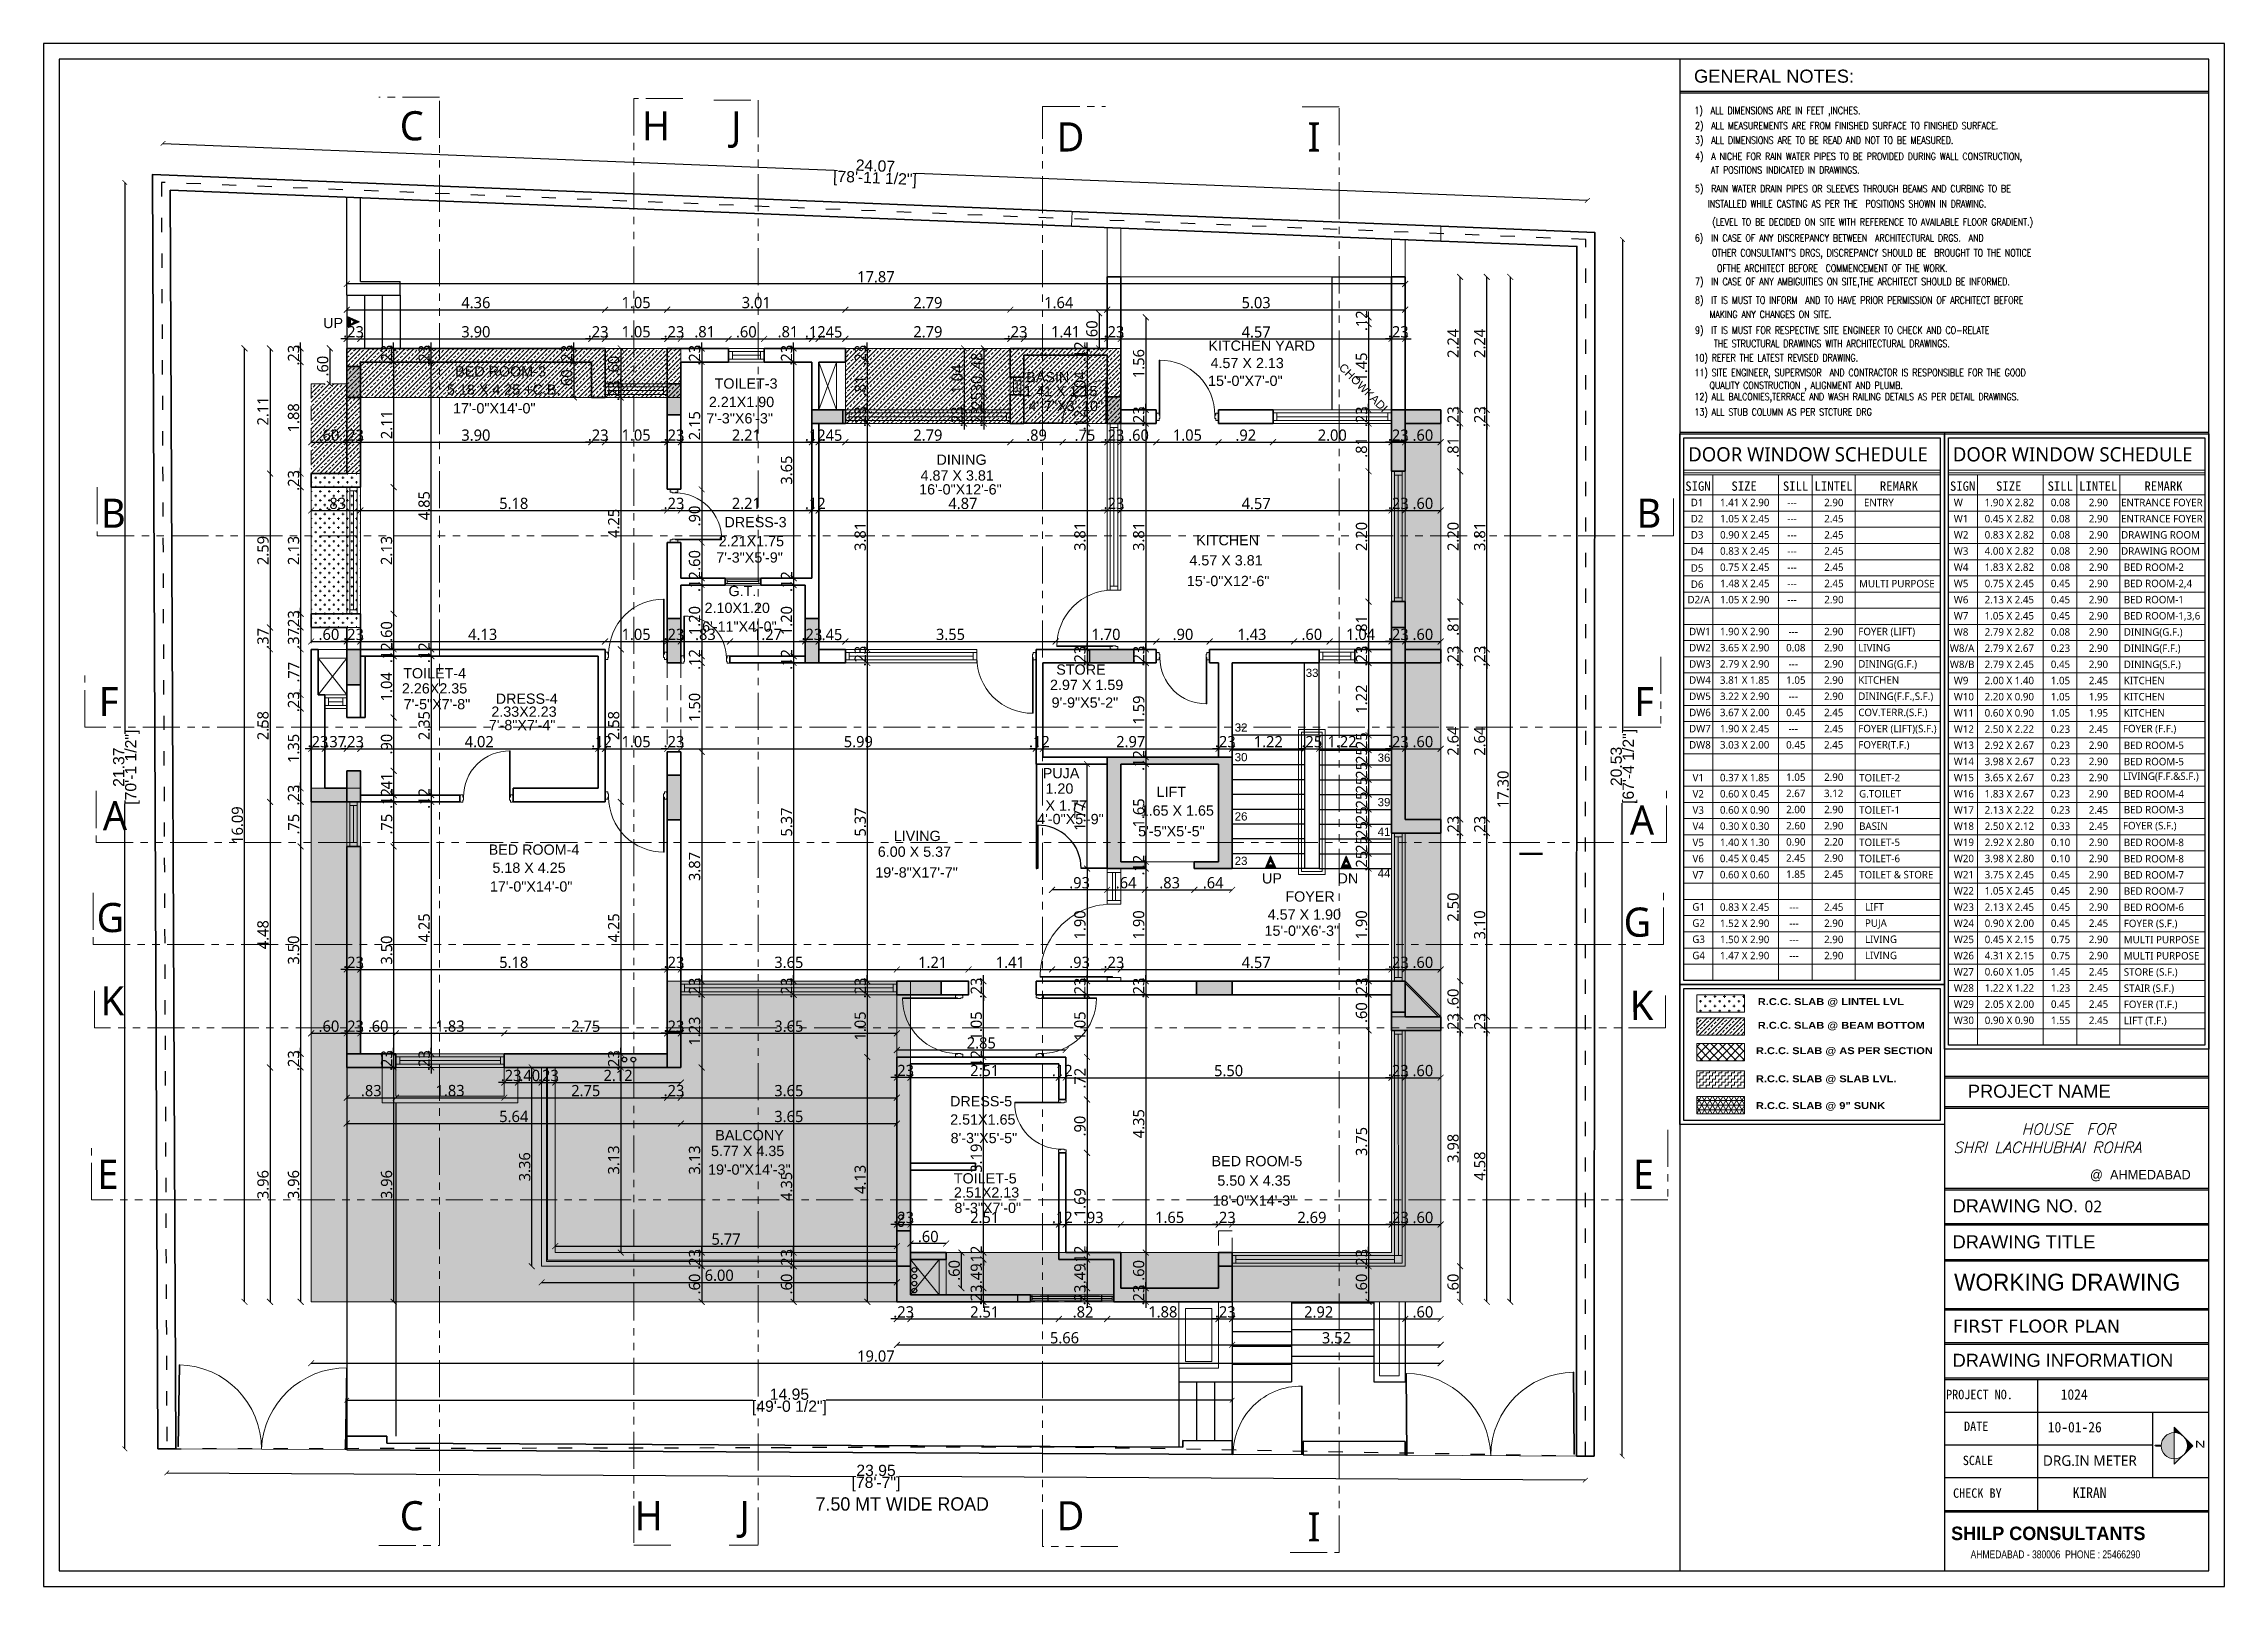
# Model space of a CAD drawing. Extents: x 2450 to 2649, y -7 to 131.
# Drawn here: x 2450.07 to 2486.88, y 77.87 to 103.9 of the extents above; entities that cross this region are included whole.
import ezdxf

# ---------------------------------------------------------------- set-up
doc = ezdxf.new("R2010")
doc.units = 0
doc.header["$MEASUREMENT"] = 0
doc.header["$PDMODE"] = 34
for name, pattern in [('ACAD_ISO03W100', [30, 12, -18]), ('HIDDEN', [0.375, 0.25, -0.125]), ('PHANTOM2', [1.25, 0.625, -0.125, 0.125, -0.125, 0.125, -0.125])]:
    doc.linetypes.add(name, pattern=pattern)
for name, color, linetype, lineweight in [('A-SHEET-TEXT-SCHEDULE', 7, 'Continuous', 13), ('COLUMN', 5, 'Continuous', 35), ('D-W SCHEDULE', 7, 'Continuous', 15), ('DIM.', 7, 'Continuous', 13), ('DOOR-WINDOW', 35, 'Continuous', 13), ('DROP', 35, 'Continuous', 13), ('H-3', 185, 'Continuous', 0), ('M.S.JALI', 200, 'Continuous', 30), ('masonary', 1, 'Continuous', 30), ('NORTH', 1, 'Continuous', 15), ('PIPE', 240, 'Continuous', 30), ('PLOT', 230, 'Continuous', 35), ('SECTION LINE', 3, 'PHANTOM2', 5), ('stair', 154, 'Continuous', 25), ('TABLE', 25, 'Continuous', 20), ('terrace-02', 63, 'Continuous', 18), ('terrace-1', 181, 'Continuous', 18), ('TEXT', 7, 'Continuous', 13), ('TEXT(ROOM)', 240, 'Continuous', 15), ('TEXT(TITAL)', 213, 'Continuous', 5), ('TEXT-1', 7, 'Continuous', 9), ('TITLE-2', 143, 'Continuous', 9), ('WALL', 30, 'Continuous', 35), ('WINDOW-LINE', 25, 'Continuous', 9)]:
    doc.layers.add(name, color=color, linetype=linetype, lineweight=lineweight)
doc.layers.add('BAS LINE', color=130, linetype='Continuous')
for name, color, linetype, lineweight, true_color in [('COLUMN FILLING', 7, 'Continuous', 9, 0xc0bba0), ('COULMN HATCH', 7, 'Continuous', 13, 0xadadad), ('DIM_1', 7, 'Continuous', 13, 0x000000), ('flower bed', 7, 'Continuous', 20, 0x737373), ('Hatch architecture', 7, 'Continuous', 15, 0xababab), ('HEATCH BEAM BOTTOM', 7, 'Continuous', 13, 0x92bdc9), ('HEATCH LINTELLVL', 7, 'Continuous', 9, 0xcb95cb), ('heatch-3', 7, 'Continuous', 9, 0xb28a62), ('INTERIOR', 7, 'Continuous', 9, 0x878b6f), ('R.C.C PROJATION', 7, 'HIDDEN', 13, 0xa32900), ('RAILING', 7, 'Continuous', 5, 0x994d00), ('SHEET', 7, 'Continuous', 30, 0x121212)]:
    doc.layers.add(name, color=color, linetype=linetype, lineweight=lineweight, true_color=true_color)
doc.layers.add('HATCH-SLAB', color=254, linetype='Continuous', lineweight=5, transparency=0.5)
doc.layers.add('TALLOS', color=7, linetype='Continuous', true_color=0x763432)
doc.styles.add('AR', font='arial.ttf')
doc.styles.add('ARIAL', font='arial.ttf')
doc.styles.add('ARIAL BLACK (SECTION NAME)', font='ariblk.ttf', dxfattribs={"height": 0.5})
doc.styles.add('COMPLEX', font='complex.shx')
doc.styles.add('ROMANS', font='romans.shx', dxfattribs={"width": 0.8})
doc.styles.get("Standard").update_dxf_attribs({"font": 'malgunsl.ttf'})
doc.styles.add('style2', font='arial.ttf')
doc.dimstyles.new('2310', dxfattribs={"dimtxt": 0.19, "dimasz": 0.08, "dimexe": 0.18, "dimexo": 0.0625, "dimgap": 0.005, "dimtad": 0, "dimzin": 0, "dimdsep": 46, "dimtxsty": 'AR', "dimblk": 'ARCHTICK', "dimcen": 0.09, "dimse1": 1, "dimse2": 1, "dimaunit": 1, "dimadec": 4, "dimazin": 0, "dimtfac": 1, "dimtofl": 0, "dimtmove": 0, "dimatfit": 3, "dimfxl": 0.18, "dimtolj": 1, "dimtzin": 0, "dimarcsym": 0})
doc.dimstyles.new('R07', dxfattribs={"dimtxt": 0.19, "dimasz": 0.1, "dimexe": 0.18, "dimexo": 0.0625, "dimgap": 0.02, "dimtad": 1, "dimzin": 4, "dimdsep": 46, "dimtxsty": 'Standard', "dimblk": 'ARCHTICK', "dimcen": 0, "dimse1": 1, "dimse2": 1, "dimclrd": 256, "dimclre": 48, "dimclrt": 256, "dimadec": 0, "dimazin": 0, "dimtm": 1e-09, "dimtfac": 1, "dimtix": 1, "dimtmove": 1, "dimatfit": 3, "dimfxl": 0.18, "dimtolj": 1, "dimtzin": 0, "dimlwe": 15, "dimarcsym": 0})
pattern_1 = [(45, (522.84511, 143.54117), (-0.075121827, 0.075121827), []), (45, (522.92023, 143.54117), (-0.075121827, 0.075121827), [0.0531191533, -0.0265595766])]

msp = doc.modelspace()

# ---------------------------------------------------------------- texts
at = {"layer": 'D-W SCHEDULE', "attachment_point": 1}
for s, width, insert, char_height in [('DOOR WINDOW SCHEDULE', 4.67507, (2477.829, 97.093), 0.24029), ('DOOR WINDOW SCHEDULE', 4.67507, (2482.296, 97.093), 0.24029), ('{\\fGadugi|b0|i0|c0|p34;D1}', 0.32301, (2477.871, 96.223), 0.12612), ('{\\fGadugi|b0|i0|c0|p34;1.41 X 2.90}', 0.88357, (2478.366, 96.223), 0.12612), ('{\\fGadugi|b0|i0|c0|p34;---}', 0.88357, (2479.502, 96.223), 0.12612), ('{\\fGadugi|b0|i0|c0|p34;2.90}', 0.88357, (2480.124, 96.223), 0.12612), ('{\\fGadugi|b0|i0|c0|p34;W}', 0.32301, (2482.312, 96.223), 0.12612), ('{\\fGadugi|b0|i0|c0|p34;1.90 X 2.82}', 0.88357, (2482.833, 96.223), 0.12612), ('{\\fGadugi|b0|i0|c0|p34;0.08}', 0.88357, (2483.95, 96.223), 0.12612), ('{\\fGadugi|b0|i0|c0|p34;2.90}', 0.88357, (2484.591, 96.223), 0.12612), ('{\\fGadugi|b0|i0|c0|p34;D2}', 0.32301, (2477.871, 95.95), 0.12612), ('{\\fGadugi|b0|i0|c0|p34;1.05 X 2.45}', 0.88357, (2478.367, 95.95), 0.12612), ('{\\fGadugi|b0|i0|c0|p34;---}', 0.88357, (2479.503, 95.95), 0.12612), ('{\\fGadugi|b0|i0|c0|p34;2.45}', 0.88357, (2480.125, 95.95), 0.12612), ('{\\fGadugi|b0|i0|c0|p34;W1}', 0.32301, (2482.312, 95.95), 0.12612), ('{\\fGadugi|b0|i0|c0|p34;0.45 X 2.82}', 0.88357, (2482.833, 95.95), 0.12612), ('{\\fGadugi|b0|i0|c0|p34;0.08}', 0.88357, (2483.95, 95.95), 0.12612), ('{\\fGadugi|b0|i0|c0|p34;2.90}', 0.88357, (2484.591, 95.95), 0.12612), ('{\\fGadugi|b0|i0|c0|p34;D3}', 0.32301, (2477.872, 95.677), 0.12612), ('{\\fGadugi|b0|i0|c0|p34;D4}', 0.32301, (2477.872, 95.404), 0.12612), ('{\\fGadugi|b0|i0|c0|p34;0.90 X 2.45}', 0.88357, (2478.367, 95.677), 0.12612), ('{\\fGadugi|b0|i0|c0|p34;0.83 X 2.45}', 0.88357, (2478.367, 95.404), 0.12612), ('{\\fGadugi|b0|i0|c0|p34;---}', 0.88357, (2479.503, 95.677), 0.12612), ('{\\fGadugi|b0|i0|c0|p34;2.45}', 0.88357, (2480.125, 95.677), 0.12612), ('{\\fGadugi|b0|i0|c0|p34;2.45}', 0.88357, (2480.125, 95.404), 0.12612), ('{\\fGadugi|b0|i0|c0|p34;W2}', 0.32301, (2482.312, 95.677), 0.12612), ('{\\fGadugi|b0|i0|c0|p34;W3}', 0.32301, (2482.312, 95.404), 0.12612), ('{\\fGadugi|b0|i0|c0|p34;4.00 X 2.82}', 0.88357, (2482.833, 95.404), 0.12612), ('{\\fGadugi|b0|i0|c0|p34;0.83 X 2.82}', 0.88357, (2482.833, 95.677), 0.12612), ('{\\fGadugi|b0|i0|c0|p34;0.08}', 0.88357, (2483.95, 95.677), 0.12612), ('{\\fGadugi|b0|i0|c0|p34;0.08}', 0.88357, (2483.95, 95.404), 0.12612), ('{\\fGadugi|b0|i0|c0|p34;2.90}', 0.88357, (2484.591, 95.677), 0.12612), ('{\\fGadugi|b0|i0|c0|p34;2.90}', 0.88357, (2484.591, 95.404), 0.12612), ('{\\fGadugi|b0|i0|c0|p34;D5}', 0.32301, (2477.872, 95.117), 0.12612), ('{\\fGadugi|b0|i0|c0|p34;0.75 X 2.45}', 0.88357, (2478.367, 95.131), 0.12612), ('{\\fGadugi|b0|i0|c0|p34;---}', 0.88357, (2479.503, 95.404), 0.12612), ('{\\fGadugi|b0|i0|c0|p34;---}', 0.88357, (2479.503, 95.131), 0.12612), ('{\\fGadugi|b0|i0|c0|p34;2.45}', 0.88357, (2480.125, 95.131), 0.12612), ('{\\fGadugi|b0|i0|c0|p34;W4}', 0.32301, (2482.312, 95.131), 0.12612), ('{\\fGadugi|b0|i0|c0|p34;1.83 X 2.82}', 0.88357, (2482.833, 95.131), 0.12612), ('{\\fGadugi|b0|i0|c0|p34;0.08}', 0.88357, (2483.95, 95.131), 0.12612), ('{\\fGadugi|b0|i0|c0|p34;2.90}', 0.88357, (2484.591, 95.131), 0.12612), ('{\\fGadugi|b0|i0|c0|p34;D6}', 0.32301, (2477.873, 94.844), 0.12612), ('{\\fGadugi|b0|i0|c0|p34;1.48 X 2.45}', 0.88357, (2478.368, 94.857), 0.12612), ('{\\fGadugi|b0|i0|c0|p34;---}', 0.88357, (2479.503, 94.857), 0.12612), ('{\\fGadugi|b0|i0|c0|p34;2.45}', 0.88357, (2480.126, 94.857), 0.12612), ('{\\fGadugi|b0|i0|c0|p34;W5}', 0.32301, (2482.312, 94.857), 0.12612), ('{\\fGadugi|b0|i0|c0|p34;0.75 X 2.45}', 0.88357, (2482.834, 94.857), 0.12612), ('{\\fGadugi|b0|i0|c0|p34;0.45}', 0.88357, (2483.951, 94.857), 0.12612), ('{\\fGadugi|b0|i0|c0|p34;2.90}', 0.88357, (2484.592, 94.857), 0.12612), ('{\\fGadugi|b0|i0|c0|p34;D2/A}', 0.32301, (2477.817, 94.584), 0.12612), ('{\\fGadugi|b0|i0|c0|p34;1.05 X 2.90}', 0.88357, (2478.367, 94.584), 0.12612), ('{\\fGadugi|b0|i0|c0|p34;---}', 0.88357, (2479.503, 94.584), 0.12612), ('{\\fGadugi|b0|i0|c0|p34;2.90}', 0.88357, (2480.126, 94.584), 0.12612), ('{\\fGadugi|b0|i0|c0|p34;W6}', 0.32301, (2482.312, 94.584), 0.12612), ('{\\fGadugi|b0|i0|c0|p34;W7}', 0.32301, (2482.312, 94.311), 0.12612), ('{\\fGadugi|b0|i0|c0|p34;2.13 X 2.45}', 0.88357, (2482.833, 94.584), 0.12612), ('{\\fGadugi|b0|i0|c0|p34;1.05 X 2.45}', 0.88357, (2482.833, 94.311), 0.12612), ('{\\fGadugi|b0|i0|c0|p34;0.45}', 0.88357, (2483.95, 94.584), 0.12612), ('{\\fGadugi|b0|i0|c0|p34;0.45}', 0.88357, (2483.95, 94.311), 0.12612), ('{\\fGadugi|b0|i0|c0|p34;2.90}', 0.88357, (2484.591, 94.584), 0.12612), ('{\\fGadugi|b0|i0|c0|p34;2.90}', 0.88357, (2484.591, 94.311), 0.12612), ('{\\fGadugi|b0|i0|c0|p34;DW1}', 0.32301, (2477.843, 94.046), 0.12612), ('{\\fGadugi|b0|i0|c0|p34;1.90 X 2.90}', 0.88357, (2478.365, 94.046), 0.12612), ('{\\fGadugi|b0|i0|c0|p34;---}', 0.88357, (2479.522, 94.046), 0.12612), ('{\\fGadugi|b0|i0|c0|p34;2.90}', 0.88357, (2480.123, 94.046), 0.12612), ('{\\fGadugi|b0|i0|c0|p34;W8}', 0.32301, (2482.312, 94.038), 0.12612), ('{\\fGadugi|b0|i0|c0|p34;2.79 X 2.82}', 0.88357, (2482.833, 94.038), 0.12612), ('{\\fGadugi|b0|i0|c0|p34;0.08}', 0.88357, (2483.95, 94.038), 0.12612), ('{\\fGadugi|b0|i0|c0|p34;2.90}', 0.88357, (2484.591, 94.038), 0.12612), ('{\\fGadugi|b0|i0|c0|p34;DW2}', 0.32301, (2477.844, 93.773), 0.12612), ('{\\fGadugi|b0|i0|c0|p34;3.65 X 2.90}', 0.88357, (2478.365, 93.773), 0.12612), ('{\\fGadugi|b0|i0|c0|p34;0.08}', 0.88357, (2479.482, 93.773), 0.12612), ('{\\fGadugi|b0|i0|c0|p34;2.90}', 0.88357, (2480.123, 93.773), 0.12612), ('{\\fGadugi|b0|i0|c0|p34;W8/A}', 0.32301, (2482.246, 93.765), 0.12612), ('{\\fGadugi|b0|i0|c0|p34;2.79 X 2.67}', 0.88357, (2482.833, 93.765), 0.12612), ('{\\fGadugi|b0|i0|c0|p34;0.23}', 0.88357, (2483.95, 93.765), 0.12612), ('{\\fGadugi|b0|i0|c0|p34;2.90}', 0.88357, (2484.591, 93.765), 0.12612), ('{\\fGadugi|b0|i0|c0|p34;DW3}', 0.32301, (2477.844, 93.499), 0.12612), ('{\\fGadugi|b0|i0|c0|p34;DW4}', 0.32301, (2477.844, 93.226), 0.12612), ('{\\fGadugi|b0|i0|c0|p34;2.79 X 2.90}', 0.88357, (2478.365, 93.499), 0.12612), ('{\\fGadugi|b0|i0|c0|p34;3.81 X 1.85}', 0.88357, (2478.365, 93.226), 0.12612), ('{\\fGadugi|b0|i0|c0|p34;1.05}', 0.88357, (2479.483, 93.226), 0.12612), ('{\\fGadugi|b0|i0|c0|p34;---}', 0.88357, (2479.523, 93.499), 0.12612), ('{\\fGadugi|b0|i0|c0|p34;2.90}', 0.88357, (2480.123, 93.499), 0.12612), ('{\\fGadugi|b0|i0|c0|p34;2.90}', 0.88357, (2480.123, 93.226), 0.12612), ('{\\fGadugi|b0|i0|c0|p34;W8/B}', 0.32301, (2482.246, 93.492), 0.12612), ('{\\fGadugi|b0|i0|c0|p34;W9}', 0.32301, (2482.312, 93.219), 0.12612), ('{\\fGadugi|b0|i0|c0|p34;2.79 X 2.45}', 0.88357, (2482.833, 93.492), 0.12612), ('{\\fGadugi|b0|i0|c0|p34;2.00 X 1.40}', 0.88357, (2482.833, 93.219), 0.12612), ('{\\fGadugi|b0|i0|c0|p34;0.45}', 0.88357, (2483.95, 93.492), 0.12612), ('{\\fGadugi|b0|i0|c0|p34;1.05}', 0.88357, (2483.95, 93.219), 0.12612), ('{\\fGadugi|b0|i0|c0|p34;2.90}', 0.88357, (2484.591, 93.492), 0.12612), ('{\\fGadugi|b0|i0|c0|p34;2.45}', 0.88357, (2484.591, 93.219), 0.12612), ('{\\fGadugi|b0|i0|c0|p34;DW5}', 0.32301, (2477.844, 92.953), 0.12612), ('{\\fGadugi|b0|i0|c0|p34;3.22 X 2.90}', 0.88357, (2478.365, 92.953), 0.12612), ('{\\fGadugi|b0|i0|c0|p34;---}', 0.88357, (2479.523, 92.953), 0.12612), ('{\\fGadugi|b0|i0|c0|p34;2.90}', 0.88357, (2480.123, 92.953), 0.12612), ('{\\fGadugi|b0|i0|c0|p34;W10}', 0.32301, (2482.312, 92.946), 0.12612), ('{\\fGadugi|b0|i0|c0|p34;2.20 X 0.90}', 0.88357, (2482.833, 92.946), 0.12612), ('{\\fGadugi|b0|i0|c0|p34;1.05}', 0.88357, (2483.95, 92.946), 0.12612), ('{\\fGadugi|b0|i0|c0|p34;1.95}', 0.88357, (2484.591, 92.946), 0.12612), ('{\\fGadugi|b0|i0|c0|p34;DW7}', 0.32301, (2477.843, 92.407), 0.12612), ('{\\fGadugi|b0|i0|c0|p34;DW6}', 0.32301, (2477.844, 92.68), 0.12612), ('{\\fGadugi|b0|i0|c0|p34;3.67 X 2.00}', 0.88357, (2478.365, 92.68), 0.12612), ('{\\fGadugi|b0|i0|c0|p34;1.90 X 2.45}', 0.88357, (2478.365, 92.407), 0.12612), ('{\\fGadugi|b0|i0|c0|p34;0.45}', 0.88357, (2479.483, 92.68), 0.12612), ('{\\fGadugi|b0|i0|c0|p34;2.45}', 0.88357, (2480.123, 92.68), 0.12612), ('{\\fGadugi|b0|i0|c0|p34;2.45}', 0.88357, (2480.123, 92.407), 0.12612), ('{\\fGadugi|b0|i0|c0|p34;W11}', 0.32301, (2482.312, 92.673), 0.12612), ('{\\fGadugi|b0|i0|c0|p34;0.60 X 0.90}', 0.88357, (2482.833, 92.673), 0.12612), ('{\\fGadugi|b0|i0|c0|p34;1.05}', 0.88357, (2483.95, 92.673), 0.12612), ('{\\fGadugi|b0|i0|c0|p34;1.95}', 0.88357, (2484.591, 92.673), 0.12612), ('{\\fGadugi|b0|i0|c0|p34;DW8}', 0.32301, (2477.843, 92.134), 0.12612), ('{\\fGadugi|b0|i0|c0|p34;3.03 X 2.00}', 0.88357, (2478.365, 92.134), 0.12612), ('{\\fGadugi|b0|i0|c0|p34;0.45}', 0.88357, (2479.482, 92.134), 0.12612), ('{\\fGadugi|b0|i0|c0|p34;---}', 0.88357, (2479.522, 92.407), 0.12612), ('{\\fGadugi|b0|i0|c0|p34;2.45}', 0.88357, (2480.122, 92.134), 0.12612), ('{\\fGadugi|b0|i0|c0|p34;W12}', 0.32301, (2482.312, 92.4), 0.12612), ('{\\fGadugi|b0|i0|c0|p34;W13}', 0.32301, (2482.312, 92.127), 0.12612), ('{\\fGadugi|b0|i0|c0|p34;2.50 X 2.22}', 0.88357, (2482.833, 92.4), 0.12612), ('{\\fGadugi|b0|i0|c0|p34;2.92 X 2.67}', 0.88357, (2482.833, 92.127), 0.12612), ('{\\fGadugi|b0|i0|c0|p34;0.23}', 0.88357, (2483.949, 92.127), 0.12612), ('{\\fGadugi|b0|i0|c0|p34;0.23}', 0.88357, (2483.95, 92.4), 0.12612), ('{\\fGadugi|b0|i0|c0|p34;2.45}', 0.88357, (2484.591, 92.4), 0.12612), ('{\\fGadugi|b0|i0|c0|p34;2.90}', 0.88357, (2484.591, 92.127), 0.12612), ('{\\fGadugi|b0|i0|c0|p34;W14}', 0.32301, (2482.312, 91.854), 0.12612), ('{\\fGadugi|b0|i0|c0|p34;3.98 X 2.67}', 0.88357, (2482.833, 91.854), 0.12612), ('{\\fGadugi|b0|i0|c0|p34;0.23}', 0.88357, (2483.949, 91.854), 0.12612), ('{\\fGadugi|b0|i0|c0|p34;2.90}', 0.88357, (2484.591, 91.854), 0.12612), ('{\\fGadugi|b0|i0|c0|p34;V1}', 0.32301, (2477.902, 91.579), 0.12612), ('{\\fGadugi|b0|i0|c0|p34;V2}', 0.32301, (2477.902, 91.306), 0.12612), ('{\\fGadugi|b0|i0|c0|p34;0.60 X 0.45}', 0.88357, (2478.365, 91.308), 0.12612), ('{\\fGadugi|b0|i0|c0|p34;0.37 X 1.85}', 0.88357, (2478.365, 91.581), 0.12612), ('{\\fGadugi|b0|i0|c0|p34;2.67}', 0.88357, (2479.481, 91.315), 0.12612), ('{\\fGadugi|b0|i0|c0|p34;1.05}', 0.88357, (2479.482, 91.588), 0.12612), ('{\\fGadugi|b0|i0|c0|p34;3.12}', 0.88357, (2480.122, 91.315), 0.12612), ('{\\fGadugi|b0|i0|c0|p34;2.90}', 0.88357, (2480.123, 91.588), 0.12612), ('{\\fGadugi|b0|i0|c0|p34;W15}', 0.32301, (2482.312, 91.581), 0.12612), ('{\\fGadugi|b0|i0|c0|p34;W16}', 0.32301, (2482.312, 91.308), 0.12612), ('{\\fGadugi|b0|i0|c0|p34;3.65 X 2.67}', 0.88357, (2482.833, 91.581), 0.12612), ('{\\fGadugi|b0|i0|c0|p34;1.83 X 2.67}', 0.88357, (2482.833, 91.308), 0.12612), ('{\\fGadugi|b0|i0|c0|p34;0.23}', 0.88357, (2483.949, 91.581), 0.12612), ('{\\fGadugi|b0|i0|c0|p34;0.23}', 0.88357, (2483.949, 91.308), 0.12612), ('{\\fGadugi|b0|i0|c0|p34;2.90}', 0.88357, (2484.591, 91.581), 0.12612), ('{\\fGadugi|b0|i0|c0|p34;2.90}', 0.88357, (2484.591, 91.308), 0.12612), ('{\\fGadugi|b0|i0|c0|p34;V3}', 0.32301, (2477.902, 91.033), 0.12612), ('{\\fGadugi|b0|i0|c0|p34;0.60 X 0.90}', 0.88357, (2478.365, 91.035), 0.12612), ('{\\fGadugi|b0|i0|c0|p34;2.00}', 0.88357, (2479.482, 91.042), 0.12612), ('{\\fGadugi|b0|i0|c0|p34;2.90}', 0.88357, (2480.123, 91.042), 0.12612), ('{\\fGadugi|b0|i0|c0|p34;W17}', 0.32301, (2482.312, 91.035), 0.12612), ('{\\fGadugi|b0|i0|c0|p34;2.13 X 2.22}', 0.88357, (2482.833, 91.035), 0.12612), ('{\\fGadugi|b0|i0|c0|p34;0.23}', 0.88357, (2483.95, 91.035), 0.12612), ('{\\fGadugi|b0|i0|c0|p34;2.45}', 0.88357, (2484.591, 91.035), 0.12612), ('{\\fGadugi|b0|i0|c0|p34;V4}', 0.32301, (2477.902, 90.76), 0.12612), ('{\\fGadugi|b0|i0|c0|p34;0.30 X 0.30}', 0.88357, (2478.365, 90.762), 0.12612), ('{\\fGadugi|b0|i0|c0|p34;2.60}', 0.88357, (2479.482, 90.769), 0.12612), ('{\\fGadugi|b0|i0|c0|p34;2.90}', 0.88357, (2480.123, 90.769), 0.12612), ('{\\fGadugi|b0|i0|c0|p34;W18}', 0.32301, (2482.312, 90.762), 0.12612), ('{\\fGadugi|b0|i0|c0|p34;2.50 X 2.12}', 0.88357, (2482.834, 90.762), 0.12612), ('{\\fGadugi|b0|i0|c0|p34;0.33}', 0.88357, (2483.951, 90.762), 0.12612), ('{\\fGadugi|b0|i0|c0|p34;2.45}', 0.88357, (2484.592, 90.762), 0.12612), ('{\\fGadugi|b0|i0|c0|p34;V6}', 0.32301, (2477.901, 90.214), 0.12612), ('{\\fGadugi|b0|i0|c0|p34;V5}', 0.32301, (2477.902, 90.487), 0.12612), ('{\\fGadugi|b0|i0|c0|p34;0.45 X 0.45}', 0.88357, (2478.364, 90.216), 0.12612), ('{\\fGadugi|b0|i0|c0|p34;1.40 X 1.30}', 0.88357, (2478.365, 90.489), 0.12612), ('{\\fGadugi|b0|i0|c0|p34;2.45}', 0.88357, (2479.481, 90.223), 0.12612), ('{\\fGadugi|b0|i0|c0|p34;0.90}', 0.88357, (2479.482, 90.496), 0.12612), ('{\\fGadugi|b0|i0|c0|p34;2.90}', 0.88357, (2480.122, 90.223), 0.12612), ('{\\fGadugi|b0|i0|c0|p34;2.20}', 0.88357, (2480.123, 90.496), 0.12612), ('{\\fGadugi|b0|i0|c0|p34;W19}', 0.32301, (2482.312, 90.489), 0.12612), ('{\\fGadugi|b0|i0|c0|p34;W20}', 0.32301, (2482.312, 90.216), 0.12612), ('{\\fGadugi|b0|i0|c0|p34;3.98 X 2.80}', 0.88357, (2482.834, 90.216), 0.12612), ('{\\fGadugi|b0|i0|c0|p34;2.92 X 2.80}', 0.88357, (2482.835, 90.489), 0.12612), ('{\\fGadugi|b0|i0|c0|p34;0.10}', 0.88357, (2483.951, 90.216), 0.12612), ('{\\fGadugi|b0|i0|c0|p34;0.10}', 0.88357, (2483.952, 90.489), 0.12612), ('{\\fGadugi|b0|i0|c0|p34;2.90}', 0.88357, (2484.592, 90.216), 0.12612), ('{\\fGadugi|b0|i0|c0|p34;2.90}', 0.88357, (2484.593, 90.489), 0.12612), ('{\\fGadugi|b0|i0|c0|p34;V7}', 0.32301, (2477.901, 89.941), 0.12612), ('{\\fGadugi|b0|i0|c0|p34;0.60 X 0.60}', 0.88357, (2478.364, 89.943), 0.12612), ('{\\fGadugi|b0|i0|c0|p34;1.85}', 0.88357, (2479.481, 89.95), 0.12612), ('{\\fGadugi|b0|i0|c0|p34;2.45}', 0.88357, (2480.122, 89.95), 0.12612), ('{\\fGadugi|b0|i0|c0|p34;W21}', 0.32301, (2482.312, 89.943), 0.12612), ('{\\fGadugi|b0|i0|c0|p34;3.75 X 2.45}', 0.88357, (2482.834, 89.943), 0.12612), ('{\\fGadugi|b0|i0|c0|p34;0.45}', 0.88357, (2483.951, 89.943), 0.12612), ('{\\fGadugi|b0|i0|c0|p34;2.90}', 0.88357, (2484.592, 89.943), 0.12612), ('{\\fGadugi|b0|i0|c0|p34;W22}', 0.32301, (2482.312, 89.67), 0.12612), ('{\\fGadugi|b0|i0|c0|p34;1.05 X 2.45}', 0.88357, (2482.834, 89.67), 0.12612), ('{\\fGadugi|b0|i0|c0|p34;0.45}', 0.88357, (2483.951, 89.67), 0.12612), ('{\\fGadugi|b0|i0|c0|p34;2.90}', 0.88357, (2484.592, 89.67), 0.12612), ('{\\fGadugi|b0|i0|c0|p34;G1}', 0.32301, (2477.898, 89.399), 0.12612), ('{\\fGadugi|b0|i0|c0|p34;G2}', 0.32301, (2477.898, 89.126), 0.12612), ('{\\fGadugi|b0|i0|c0|p34;0.83 X 2.45}', 0.88357, (2478.365, 89.396), 0.12612), ('{\\fGadugi|b0|i0|c0|p34;1.52 X 2.90}', 0.88357, (2478.365, 89.123), 0.12612), ('{\\fGadugi|b0|i0|c0|p34;---}', 0.88357, (2479.533, 89.396), 0.12612), ('{\\fGadugi|b0|i0|c0|p34;2.45}', 0.88357, (2480.123, 89.396), 0.12612), ('{\\fGadugi|b0|i0|c0|p34;2.90}', 0.88357, (2480.123, 89.123), 0.12612), ('{\\fGadugi|b0|i0|c0|p34;W23}', 0.32301, (2482.312, 89.396), 0.12612), ('{\\fGadugi|b0|i0|c0|p34;W24}', 0.32301, (2482.312, 89.123), 0.12612), ('{\\fGadugi|b0|i0|c0|p34;2.13 X 2.45}', 0.88357, (2482.834, 89.396), 0.12612), ('{\\fGadugi|b0|i0|c0|p34;0.90 X 2.00}', 0.88357, (2482.834, 89.123), 0.12612), ('{\\fGadugi|b0|i0|c0|p34;0.45}', 0.88357, (2483.951, 89.396), 0.12612), ('{\\fGadugi|b0|i0|c0|p34;0.45}', 0.88357, (2483.951, 89.123), 0.12612), ('{\\fGadugi|b0|i0|c0|p34;2.90}', 0.88357, (2484.592, 89.396), 0.12612), ('{\\fGadugi|b0|i0|c0|p34;2.45}', 0.88357, (2484.592, 89.123), 0.12612), ('{\\fGadugi|b0|i0|c0|p34;G3}', 0.32301, (2477.898, 88.853), 0.12612), ('{\\fGadugi|b0|i0|c0|p34;1.50 X 2.90}', 0.88357, (2478.365, 88.85), 0.12612), ('{\\fGadugi|b0|i0|c0|p34;---}', 0.88357, (2479.533, 89.123), 0.12612), ('{\\fGadugi|b0|i0|c0|p34;---}', 0.88357, (2479.533, 88.85), 0.12612), ('{\\fGadugi|b0|i0|c0|p34;2.90}', 0.88357, (2480.123, 88.85), 0.12612), ('{\\fGadugi|b0|i0|c0|p34;W25}', 0.32301, (2482.312, 88.85), 0.12612), ('{\\fGadugi|b0|i0|c0|p34;0.45 X 2.15}', 0.88357, (2482.834, 88.85), 0.12612), ('{\\fGadugi|b0|i0|c0|p34;0.75}', 0.88357, (2483.951, 88.85), 0.12612), ('{\\fGadugi|b0|i0|c0|p34;2.90}', 0.88357, (2484.591, 88.85), 0.12612), ('{\\fGadugi|b0|i0|c0|p34;G4}', 0.32301, (2477.898, 88.579), 0.12612), ('{\\fGadugi|b0|i0|c0|p34;1.47 X 2.90}', 0.88357, (2478.365, 88.577), 0.12612), ('{\\fGadugi|b0|i0|c0|p34;---}', 0.88357, (2479.533, 88.577), 0.12612), ('{\\fGadugi|b0|i0|c0|p34;2.90}', 0.88357, (2480.123, 88.577), 0.12612), ('{\\fGadugi|b0|i0|c0|p34;W26}', 0.32301, (2482.312, 88.577), 0.12612), ('{\\fGadugi|b0|i0|c0|p34;4.31 X 2.15 }', 0.88357, (2482.834, 88.577), 0.12612), ('{\\fGadugi|b0|i0|c0|p34;0.75}', 0.88357, (2483.951, 88.577), 0.12612), ('{\\fGadugi|b0|i0|c0|p34;2.90}', 0.88357, (2484.591, 88.577), 0.12612), ('{\\fGadugi|b0|i0|c0|p34;W27}', 0.32301, (2482.312, 88.304), 0.12612), ('{\\fGadugi|b0|i0|c0|p34;W28}', 0.32301, (2482.312, 88.031), 0.12612), ('{\\fGadugi|b0|i0|c0|p34;0.60 X 1.05}', 0.88357, (2482.834, 88.304), 0.12612), ('{\\fGadugi|b0|i0|c0|p34;1.22 X 1.22}', 0.88357, (2482.835, 88.031), 0.12612), ('{\\fGadugi|b0|i0|c0|p34;1.45}', 0.88357, (2483.952, 88.304), 0.12612), ('{\\fGadugi|b0|i0|c0|p34;1.23}', 0.88357, (2483.952, 88.031), 0.12612), ('{\\fGadugi|b0|i0|c0|p34;2.45}', 0.88357, (2484.592, 88.304), 0.12612), ('{\\fGadugi|b0|i0|c0|p34;2.45}', 0.88357, (2484.593, 88.031), 0.12612), ('{\\fGadugi|b0|i0|c0|p34;W29}', 0.32301, (2482.312, 87.758), 0.12612), ('{\\fGadugi|b0|i0|c0|p34;2.05 X 2.00}', 0.88357, (2482.835, 87.758), 0.12612), ('{\\fGadugi|b0|i0|c0|p34;0.45}', 0.88357, (2483.952, 87.758), 0.12612), ('{\\fGadugi|b0|i0|c0|p34;2.45}', 0.88357, (2484.593, 87.758), 0.12612), ('{\\fGadugi|b0|i0|c0|p34;W30}', 0.32301, (2482.312, 87.485), 0.12612), ('{\\fGadugi|b0|i0|c0|p34;0.90 X 0.90}', 0.88357, (2482.835, 87.485), 0.12612), ('{\\fGadugi|b0|i0|c0|p34;1.55}', 0.88357, (2483.952, 87.485), 0.12612), ('{\\fGadugi|b0|i0|c0|p34;2.45}', 0.88357, (2484.593, 87.485), 0.12612)]:
    msp.add_mtext_dynamic_manual_height_columns(s, width=width, gutter_width=1.092, heights=[0], dxfattribs=dict(at, insert=insert, char_height=char_height))
at = {"layer": 'D-W SCHEDULE', "color": 114, "true_color": 0x139b48, "char_height": 0.15765, "attachment_point": 1}
for s, insert in [('{\\fSimSun|b1|i0|c0|p2;SIGN}', (2477.779, 96.515)), ('{\\fSimSun|b1|i0|c0|p2;SIZE}', (2478.558, 96.515)), ('{\\fSimSun|b1|i0|c0|p2;SILL}', (2479.427, 96.515)), ('{\\fSimSun|b1|i0|c0|p2;LINTEL}', (2479.962, 96.515)), ('{\\fSimSun|b1|i0|c0|p2;REMARK}', (2481.064, 96.515)), ('{\\fSimSun|b1|i0|c0|p2;SIGN}', (2482.247, 96.515)), ('{\\fSimSun|b1|i0|c0|p2;SIZE}', (2483.025, 96.515)), ('{\\fSimSun|b1|i0|c0|p2;SILL}', (2483.895, 96.515)), ('{\\fSimSun|b1|i0|c0|p2;LINTEL}', (2484.429, 96.515)), ('{\\fSimSun|b1|i0|c0|p2;REMARK}', (2485.531, 96.515))]:
    msp.add_mtext_dynamic_manual_height_columns(s, width=0.88357, gutter_width=1.092, heights=[0], dxfattribs=dict(at, insert=insert))
at = {"layer": 'D-W SCHEDULE', "color": 165, "true_color": 0x5e67af, "char_height": 0.12612, "attachment_point": 1}
for s, insert in [('{\\fGadugi|b0|i0|c0|p34;ENTRY}', (2480.796, 96.223)), ('{\\fGadugi|b0|i0|c0|p34;ENTRANCE FOYER}', (2485.136, 96.223)), ('{\\fGadugi|b0|i0|c0|p34;ENTRANCE FOYER}', (2485.136, 95.95)), ('{\\fGadugi|b0|i0|c0|p34;DRAWING ROOM}', (2485.136, 95.677)), ('{\\fGadugi|b0|i0|c0|p34;DRAWING ROOM}', (2485.136, 95.404)), ('{\\fGadugi|b0|i0|c0|p34;BED ROOM-2}', (2485.182, 95.131)), ('{\\fGadugi|b0|i0|c0|p34;MULTI PURPOSE}', (2480.714, 94.854)), ('{\\fGadugi|b0|i0|c0|p34;BED ROOM-2,4}', (2485.182, 94.857)), ('{\\fGadugi|b0|i0|c0|p34;BED ROOM-1}', (2485.182, 94.584)), ('{\\fGadugi|b0|i0|c0|p34;BED ROOM-1,3,6}', (2485.182, 94.311)), ('{\\fGadugi|b0|i0|c0|p34;FOYER (LIFT)}', (2480.7, 94.046)), ('{\\fGadugi|b0|i0|c0|p34;DINING(G.F.)}', (2485.182, 94.038)), ('{\\fGadugi|b0|i0|c0|p34;LIVING}', (2480.7, 93.773)), ('{\\fGadugi|b0|i0|c0|p34;DINING(F.F.)}', (2485.182, 93.765)), ('{\\fGadugi|b0|i0|c0|p34;DINING(G.F.)}', (2480.7, 93.5)), ('{\\fGadugi|b0|i0|c0|p34;KITCHEN}', (2480.7, 93.227)), ('{\\fGadugi|b0|i0|c0|p34;DINING(S.F.)}', (2485.182, 93.492)), ('{\\fGadugi|b0|i0|c0|p34;KITCHEN}', (2485.182, 93.219)), ('{\\fGadugi|b0|i0|c0|p34;DINING(F.F.,S.F.)}', (2480.7, 92.954)), ('{\\fGadugi|b0|i0|c0|p34;KITCHEN}', (2485.182, 92.946)), ('{\\fGadugi|b0|i0|c0|p34;COV.TERR.(S.F.)}', (2480.7, 92.681)), ('{\\fGadugi|b0|i0|c0|p34;FOYER (LIFT)(S.F.)}', (2480.7, 92.408)), ('{\\fGadugi|b0|i0|c0|p34;FOYER (F.F.)}', (2485.168, 92.408)), ('{\\fGadugi|b0|i0|c0|p34;KITCHEN}', (2485.182, 92.673)), ('{\\fGadugi|b0|i0|c0|p34;FOYER(T.F.)}', (2480.7, 92.135)), ('{\\fGadugi|b0|i0|c0|p34;BED ROOM-5}', (2485.182, 92.126)), ('{\\fGadugi|b0|i0|c0|p34;BED ROOM-5}', (2485.182, 91.851)), ('{\\fGadugi|b0|i0|c0|p34;TOILET-2}', (2480.714, 91.578)), ('{\\fGadugi|b0|i0|c0|p34;G.TOILET}', (2480.714, 91.308)), ('{\\fGadugi|b0|i0|c0|p34;LIVING(F.F.&S.F.)}', (2485.167, 91.605)), ('{\\fGadugi|b0|i0|c0|p34;BED ROOM-4}', (2485.182, 91.306)), ('{\\fGadugi|b0|i0|c0|p34;TOILET-1}', (2480.714, 91.035)), ('{\\fGadugi|b0|i0|c0|p34;BED ROOM-3}', (2485.182, 91.04)), ('{\\fGadugi|b0|i0|c0|p34;BASIN}', (2480.714, 90.762)), ('{\\fGadugi|b0|i0|c0|p34;FOYER (S.F.)}', (2485.168, 90.77)), ('{\\fGadugi|b0|i0|c0|p34;TOILET-5}', (2480.714, 90.489)), ('{\\fGadugi|b0|i0|c0|p34;TOILET-6}', (2480.714, 90.216)), ('{\\fGadugi|b0|i0|c0|p34;BED ROOM-8}', (2485.182, 90.487)), ('{\\fGadugi|b0|i0|c0|p34;BED ROOM-8}', (2485.182, 90.212)), ('{\\fGadugi|b0|i0|c0|p34;TOILET & STORE}', (2480.714, 89.943)), ('{\\fGadugi|b0|i0|c0|p34;BED ROOM-7}', (2485.182, 89.939)), ('{\\fGadugi|b0|i0|c0|p34;BED ROOM-7}', (2485.182, 89.666)), ('{\\fGadugi|b0|i0|c0|p34;LIFT}', (2480.813, 89.399)), ('{\\fGadugi|b0|i0|c0|p34;PUJA}', (2480.813, 89.126)), ('{\\fGadugi|b0|i0|c0|p34;BED ROOM-6}', (2485.182, 89.393)), ('{\\fGadugi|b0|i0|c0|p34;FOYER (S.F.)}', (2485.182, 89.12)), ('{\\fGadugi|b0|i0|c0|p34;LIVING}', (2480.813, 88.853)), ('{\\fGadugi|b0|i0|c0|p34;MULTI PURPOSE}', (2485.182, 88.847)), ('{\\fGadugi|b0|i0|c0|p34;LIVING}', (2480.813, 88.58)), ('{\\fGadugi|b0|i0|c0|p34;MULTI PURPOSE}', (2485.182, 88.574)), ('{\\fGadugi|b0|i0|c0|p34;STORE (S.F.)}', (2485.182, 88.301)), ('{\\fGadugi|b0|i0|c0|p34;STAIR (S.F.)}', (2485.182, 88.028)), ('{\\fGadugi|b0|i0|c0|p34;FOYER (T.F.)}', (2485.182, 87.755)), ('{\\fGadugi|b0|i0|c0|p34;LIFT (T.F.)}', (2485.182, 87.482))]:
    msp.add_mtext_dynamic_manual_height_columns(s, width=1.57872, gutter_width=1.092, heights=[0], dxfattribs=dict(at, insert=insert))
at = {"layer": 'DIM_1', "color": 32, "true_color": 0xcd6928, "insert": (2461.019, 79.373), "char_height": 0.22504, "width": 7.0786, "attachment_point": 1, "style": 'ARIAL'}
msp.add_mtext('\\A1;\\pi2.07866;{\\fLeelawadee UI|b0|i0|c0|p34;7.50 MT WIDE ROAD}', dxfattribs=at)
at = {"layer": 'SECTION LINE', "color": 5, "char_height": 0.4914, "width": 0.73718, "attachment_point": 3, "rotation": 0.0594, "style": 'COMPLEX'}
for s, insert in [('{\\fSegoe UI Light|b0|i0|c0|p34;C}', (2456.482, 102.763)), ('{\\fSegoe UI Light|b0|i0|c0|p34;H}', (2460.64, 102.763)), ('{\\fSegoe UI Light|b0|i0|c0|p34;J}', (2461.846, 102.763)), ('{\\fSegoe UI Light|b0|i0|c0|p34;D}', (2467.634, 102.574)), ('{\\fSegoe UI Light|b0|i0|c0|p34;I}', (2471.62, 102.574)), ('{\\fSegoe UI Light|b0|i0|c0|p34;B}', (2451.451, 96.226)), ('{\\fSegoe UI Light|b0|i0|c0|p34;B}', (2477.374, 96.226)), ('{\\fSegoe UI Light|b0|i0|c0|p34;F}', (2451.329, 93.047)), ('{\\fSegoe UI Light|b0|i0|c0|p34;F}', (2477.25, 93.047)), ('{\\fSegoe UI Light|b0|i0|c0|p34;A}', (2451.475, 91.122)), ('{\\fSegoe UI Light|b0|i0|c0|p34;A}', (2477.253, 91.045)), ('{\\fSegoe UI Light|b0|i0|c0|p34;G}', (2451.426, 89.402)), ('{\\fSegoe UI Light|b0|i0|c0|p34;G}', (2477.204, 89.325)), ('{\\fSegoe UI Light|b0|i0|c0|p34;K}', (2451.426, 87.997)), ('{\\fSegoe UI Light|b0|i0|c0|p34;K}', (2477.239, 87.92)), ('{\\fSegoe UI Light|b0|i0|c0|p34;E}', (2451.329, 85.068)), ('{\\fSegoe UI Light|b0|i0|c0|p34;E}', (2477.25, 85.068)), ('{\\fSegoe UI Light|b0|i0|c0|p34;C}', (2456.482, 79.308)), ('{\\fSegoe UI Light|b0|i0|c0|p34;H}', (2460.516, 79.308)), ('{\\fSegoe UI Light|b0|i0|c0|p34;J}', (2461.989, 79.308)), ('{\\fSegoe UI Light|b0|i0|c0|p34;D}', (2467.634, 79.308)), ('{\\fSegoe UI Light|b0|i0|c0|p34;I}', (2471.62, 79.119))]:
    msp.add_mtext(s, dxfattribs=dict(at, insert=insert))
at = {"layer": 'TEXT', "style": 'ARIAL', "width": 1.534186}
msp.add_text('N ', height=0.118, dxfattribs=at).set_placement((2486.381, 80.21))
at = {"layer": 'TEXT(ROOM)', "ltscale": 20, "char_height": 0.11694, "width": 3.76705, "attachment_point": 1, "style": 'ARIAL BLACK (SECTION NAME)'}
for s, insert in [('R.C.C. SLAB @ LINTEL LVL', (2479.003, 87.796)), ('R.C.C. SLAB @ BEAM BOTTOM', (2479.003, 87.396)), ('R.C.C. SLAB @ AS PER SECTION', (2478.971, 86.968)), ('R.C.C. SLAB @ SLAB LVL.', (2478.971, 86.494)), ('R.C.C. SLAB @ 9" SUNK', (2478.971, 86.041))]:
    msp.add_mtext(s, dxfattribs=dict(at, insert=insert))
at = {"layer": 'TEXT(TITAL)', "color": 251, "true_color": 0x636466}
msp.add_text('DRG.IN METER', height=0.17622, dxfattribs=at).set_placement((2483.817, 79.904))
at = {"layer": 'TEXT(TITAL)', "ltscale": 5, "char_height": 0.22027, "attachment_point": 1}
for s, width, insert in [('{\\fArial|b0|i0|c0|p34;GENERAL NOTES:}', 4.68103, (2477.927, 103.464)), ('{\\fArial|b0|i0|c0|p34;PROJECT NAME}', 4.68103, (2482.55, 86.336)), ('{\\fArial|b0|i0|c0|p34;DRAWING NO.}', 4.68103, (2482.292, 84.401)), ('{\\fArial|b0|i0|c0|p34;DRAWING TITLE}', 4.68103, (2482.292, 83.794)), ('{\\fArial|b0|i0|c0|p34;DRAWING INFORMATION}', 7.15296, (2482.292, 81.795))]:
    msp.add_mtext_dynamic_manual_height_columns(s, width=width, gutter_width=1.092, heights=[0], dxfattribs=dict(at, insert=insert))
at = {"layer": 'TEXT(TITAL)', "color": 30, "ltscale": 5, "true_color": 0xf8991e, "attachment_point": 1}
for s, width, insert, char_height in [('02', 0.53392, (2484.519, 84.38), 0.1982), ('{\\fMicrosoft Himalaya|b0|i0|c0|p2;WORKING DRAWING }', 4.68103, (2482.317, 83.146), 0.28547)]:
    msp.add_mtext_dynamic_manual_height_columns(s, width=width, gutter_width=1.092, heights=[0], dxfattribs=dict(at, insert=insert, char_height=char_height))
at = {"layer": 'TEXT(TITAL)', "color": 215, "ltscale": 5, "true_color": 0xa953a0, "insert": (2482.296, 82.371), "char_height": 0.21807, "attachment_point": 1}
msp.add_mtext_dynamic_manual_height_columns('{\\fVerdana|b0|i0|c0|p34;\\C240;\\c2367469;FIRST FLOOR PLAN}', width=4.68103, gutter_width=1.092, heights=[0], dxfattribs=at)
at = {"layer": 'TEXT(TITAL)', "color": 165, "ltscale": 5, "true_color": 0x5e67af, "char_height": 0.15859, "attachment_point": 1}
for s, width, insert in [('{\\fDotumChe|b0|i0|c0|p49;PROJECT NO.}', 2.13752, (2482.182, 81.187)), ('{\\fDotumChe|b0|i0|c0|p49;DATE}', 1.13254, (2482.485, 80.652)), ('{\\fDotumChe|b0|i0|c0|p49;SCALE}', 1.13254, (2482.464, 80.075)), ('{\\fDotumChe|b0|i0|c0|p49;CHECK BY}', 2.13752, (2482.3, 79.523))]:
    msp.add_mtext_dynamic_manual_height_columns(s, width=width, gutter_width=1.092, heights=[0], dxfattribs=dict(at, insert=insert))
at = {"layer": 'TEXT(TITAL)', "color": 251, "ltscale": 5, "true_color": 0x636466, "char_height": 0.17622, "attachment_point": 1}
for s, width, heights, insert in [('{\\fDotumChe|b0|i0|c0|p49;1024}', 2.13752, [0], (2484.117, 81.197)), ('{\\fDotumChe|b0|i0|c0|p49;10-01-26}', 2.20169, [0.117], (2483.899, 80.645)), ('{\\fDotumChe|b0|i0|c0|p49;KIRAN}', 2.13752, [0], (2484.319, 79.54))]:
    msp.add_mtext_dynamic_manual_height_columns(s, width=width, gutter_width=1.092, heights=heights, dxfattribs=dict(at, insert=insert))
at = {"layer": 'TEXT(TITAL)', "color": 146, "ltscale": 5, "true_color": 0x105689, "insert": (2482.267, 78.878), "char_height": 0.22766, "attachment_point": 1}
msp.add_mtext_dynamic_manual_height_columns('{\\fCopperplate Gothic Bold|b0|i0|c0|p34;SHILP CONSULTANTS}', width=8.78304, gutter_width=1.085, heights=[0], dxfattribs=at)
at = {"layer": 'TEXT(TITAL)', "ltscale": 5, "insert": (2482.597, 78.477), "char_height": 0.13407, "width": 6.18706, "attachment_point": 1, "style": 'ROMANS'}
msp.add_mtext('{\\fMV Boli|b0|i0|c0|p2;AHMEDABAD - 380006  PHONE : 25466290}', dxfattribs=at)
at = {"layer": 'TEXT-1', "color": 252, "ltscale": 10, "true_color": 0x939598, "insert": (2455.121, 99.1), "char_height": 0.1731, "width": 1.99819, "attachment_point": 9, "style": 'ARIAL'}
msp.add_mtext('\\A1;UP', dxfattribs=at)
at = {"layer": 'TEXT-1', "color": 18, "ltscale": 10, "true_color": 0x000000, "style": 'ARIAL'}
for s, insert, char_height, width, attachment_point in [('\\A1;KITCHEN YARD', (2469.728, 98.893), 0.17311, 1.99819, 1), ('\\A1;BED ROOM-3', (2457.014, 98.459), 0.17311, 1.81305, 1), ('\\A1;BASIN', (2466.654, 98.362), 0.1731, 1.99819, 1), ('\\A1;4.57 X 2.13', (2469.765, 98.6), 0.17311, 1.99819, 1), ('\\A1;5.18 X 4.25 +C.B.', (2456.875, 98.152), 0.17311, 1.98226, 1), ('\\A1;2.21X1.90', (2461.296, 97.943), 0.17311, 1.98819, 1), ('\\A1;TOILET-3', (2461.394, 98.254), 0.17311, 1.71819, 1), ('\\A1;1.41 X 1.15', (2466.617, 98.126), 0.17311, 1.99819, 1), ('\\A1;DINING', (2465.139, 96.969), 0.1731, 1.99819, 1), ('\\A1;4.87 X 3.81', (2464.87, 96.703), 0.17311, 2.14819, 1), ('\\A1;DRESS-3', (2461.56, 95.915), 0.17311, 1.71819, 1), ('\\A1;2.21X1.75', (2461.463, 95.594), 0.17311, 1.98819, 1), ('\\A1;KITCHEN ', (2469.523, 95.611), 0.17311, 1.99819, 1), ('\\A1;4.57 X 3.81', (2469.408, 95.271), 0.17311, 1.99819, 1), ('\\A1;G.T.', (2461.627, 94.753), 0.1731, 1.67819, 1), ('\\A1;2.10X1.20', (2461.224, 94.469), 0.17311, 1.93819, 1), ('\\A1;TOILET-4', (2456.136, 93.365), 0.17311, 1.87319, 1), ('\\A1;2.97 X 1.59', (2467.055, 93.169), 0.17311, 1.99819, 1), ('\\A1;STORE', (2467.161, 93.428), 0.1731, 1.99819, 1), ('\\A1;2.26X2.35', (2456.114, 93.11), 0.17311, 2.14319, 1), ('\\A1;DRESS-4', (2457.698, 92.936), 0.17311, 1.75819, 1), ('\\A1;2.33X2.23', (2457.624, 92.717), 0.17311, 2.02819, 1), ('\\A1;PUJA', (2466.933, 91.679), 0.1731, 1.99819, 1), ('\\A1;1.20 \\PX 1.77', (2466.979, 91.42), 0.1731, 1.99819, 1), ('\\A1;LIFT', (2468.854, 91.364), 0.1731, 1.99819, 1), ('\\A1;1.65 X 1.65', (2468.585, 91.048), 0.17311, 1.99819, 1), ('\\A1;LIVING', (2464.417, 90.62), 0.1731, 1.99819, 1), ('\\A1;BED ROOM-4', (2457.579, 90.389), 0.17311, 1.81305, 1), ('\\A1;6.00 X 5.37', (2464.148, 90.354), 0.17311, 1.99819, 1), ('\\A1;5.18 X 4.25', (2457.642, 90.083), 0.17311, 1.30819, 1), ('\\A1;UP', (2470.634, 89.904), 0.1731, 1.17521, 1), ('\\A1;DN', (2471.909, 89.904), 0.1731, 1.17521, 1), ('\\A1;FOYER', (2471.028, 89.598), 0.1731, 1.99819, 1), ('\\A1;4.57 X 1.90', (2470.73, 89.294), 0.17311, 1.99819, 1), ('\\A1;DRESS-5', (2465.368, 86.143), 0.17311, 2.11819, 1), ('\\A1;2.51X1.65', (2465.37, 85.835), 0.17311, 2.37819, 1), ('\\A1;BALCONY', (2461.405, 85.57), 0.17311, 1.96819, 1), ('\\A1;5.77 X 4.35', (2461.332, 85.304), 0.17311, 1.96819, 1), ('\\A1;BED ROOM-5', (2471.314, 85.133), 0.17311, 1.99819, 3), ('\\A1;TOILET-5', (2465.431, 84.842), 0.17311, 2.11819, 1), ('\\A1;5.50 X 4.35', (2471.117, 84.804), 0.17311, 1.99819, 3), ('\\A1;2.51X2.13', (2465.433, 84.604), 0.17311, 2.37819, 1)]:
    msp.add_mtext(s, dxfattribs=dict(at, insert=insert, char_height=char_height, width=width, attachment_point=attachment_point))
at = {"layer": 'TEXT-1', "color": 146, "ltscale": 10, "true_color": 0x105689, "char_height": 0.17311, "style": 'ARIAL'}
for s, insert, width, attachment_point in [('\\A1;15\'-0"X7\'-0"', (2469.723, 98.3), 1.99819, 1), ('\\A1;17\'-0"X14\'-0"', (2456.977, 97.836), 1.30819, 1), ('\\A1;7\'-3"X6\'-3"', (2461.254, 97.667), 1.98819, 1), ('\\A1;4\'-7"X3\'-10"', (2466.693, 97.876), 1.99819, 1), ('\\A1;16\'-0"X12\'-6"', (2464.846, 96.468), 2.14819, 1), ('\\A1;7\'-3"X5\'-9"', (2461.421, 95.319), 1.98819, 1), ('\\A1;15\'-0"X12\'-6"', (2469.366, 94.922), 1.99819, 1), ('\\A1;6\'-11"X4\'-0"', (2461.182, 94.153), 1.93819, 1), ('\\A1;7\'-5"X7\'-8"', (2456.144, 92.843), 2.14319, 1), ('\\A1;9\'-9"X5\'-2"', (2467.082, 92.87), 1.99819, 1), ('\\A1;7\'-8"X7\'-4"', (2457.582, 92.491), 2.02819, 1), ('\\A1;4\'-0"X5\'-9"', (2466.838, 90.905), 1.99819, 1), ('\\A1;5\'-5"X5\'-5"', (2468.543, 90.699), 1.99819, 1), ('\\A1;19\'-8"X17\'-7"', (2464.106, 90.004), 1.72819, 1), ('\\A1;17\'-0"X14\'-0"', (2457.6, 89.767), 1.30819, 1), ('\\A1;15\'-0"X6\'-3"', (2470.677, 89.021), 1.99819, 1), ('\\A1;8\'-3"X5\'-5"', (2465.377, 85.522), 2.37819, 1), ('\\A1;19\'-0"X14\'-3"', (2461.283, 84.99), 1.96819, 1), ('\\A1;8\'-3"X7\'-0"', (2465.442, 84.344), 2.37819, 1), ('\\A1;18\'-0"X14\'-3"', (2471.195, 84.467), 1.99819, 3)]:
    msp.add_mtext(s, dxfattribs=dict(at, insert=insert, width=width, attachment_point=attachment_point))
at = {"layer": 'TEXT-1', "color": 18, "ltscale": 10, "true_color": 0x000000, "insert": (2472.019, 98.523), "char_height": 0.13849, "width": 1.59856, "attachment_point": 1, "rotation": 315, "style": 'ARIAL'}
msp.add_mtext('\\A1;CHOWKADI', dxfattribs=at)
at = {"layer": 'TEXT-1', "color": 11, "ltscale": 10, "true_color": 0xf27172, "char_height": 0.1385, "width": 0.08004, "attachment_point": 1, "style": 'ARIAL'}
for s, insert in [('\\A1;33', (2471.372, 93.355)), ('\\A1;32', (2470.173, 92.432)), ('\\A1;30', (2470.173, 91.932)), ('\\A1;36', (2472.586, 91.923)), ('\\A1;26', (2470.173, 90.932)), ('\\A1;39', (2472.586, 91.173)), ('\\A1;41', (2472.586, 90.673)), ('\\A1;23', (2470.173, 90.182)), ('\\A1;44', (2472.586, 89.971))]:
    msp.add_mtext(s, dxfattribs=dict(at, insert=insert))
at = {"layer": 'TITLE-2', "color": 18, "ltscale": 5, "true_color": 0x000000, "attachment_point": 1, "style": 'style2'}
for s, insert, char_height, width in [('\\pi3.49699;{\\Fitalic|c0;  HOUSE  FOR \\P\\pi2.59747;SHRI LACHHUBHAI ROHRA}', (2479.707, 85.68), 0.18611, 9.34247), ('\\pi3.08265;{\\fVijaya|b0|i0|c0|p34;@  AHMEDABAD}', (2481.529, 84.898), 0.1608, 8.0719)]:
    msp.add_mtext(s, dxfattribs=dict(at, insert=insert, char_height=char_height, width=width))

# ---------------------------------------------------------------- blocks, each defined once
blk = doc.blocks.new('*U81')
at = {"layer": 'WINDOW-LINE'}
for p, q in [((175536.9, -38804.3), (175536.9, -38693.9)), ((175545.9, -38804.3), (175545.9, -38693.9))]:
    blk.add_line(p, q, dxfattribs=at)
at = {"layer": 'WINDOW-LINE', "color": 35, "true_color": 0x9d754d}
for p, q in [((175538.9, -38801.8), (175538.9, -38696.4)), ((175543.9, -38801.8), (175543.9, -38696.4))]:
    blk.add_line(p, q, dxfattribs=at)
at = {"layer": 'WINDOW-LINE', "color": 4, "true_color": 0x24ffff}
blk.add_line((175541.4, -38801.8), (175541.4, -38696.4), dxfattribs=at)
at = {"layer": 'WINDOW-LINE'}
for points in [[(175536.9, -38693.9), (175545.9, -38693.9), (175545.9, -38693.9), (175536.9, -38693.9)], [(175536.9, -38804.3), (175545.9, -38804.3), (175545.9, -38804.3), (175536.9, -38804.3)]]:
    blk.add_lwpolyline(points, close=True, dxfattribs=at)
at = {"layer": 'WINDOW-LINE', "color": 35, "true_color": 0x9d754d}
for points in [[(175538.9, -38693.9), (175543.9, -38693.9), (175543.9, -38696.4), (175538.9, -38696.4)], [(175538.9, -38804.3), (175543.9, -38804.3), (175543.9, -38801.8), (175538.9, -38801.8)]]:
    blk.add_lwpolyline(points, close=True, dxfattribs=at)
blk = doc.blocks.new('*U40')
at = {"layer": 'WINDOW-LINE'}
for p, q in [((92619.3, -11327.5), (92619.2, -11180.7)), ((92628.3, -11336.5), (92628.2, -11180.7)), ((92619.3, -11327.5), (92514, -11327.5)), ((92514, -11336.5), (92628.3, -11336.5))]:
    blk.add_line(p, q, dxfattribs=at)
at = {"layer": 'WINDOW-LINE', "color": 35, "true_color": 0x9d754d}
for p, q in [((92621.3, -11329.5), (92621.2, -11183.2)), ((92626.3, -11334.5), (92626.2, -11183.2)), ((92621.3, -11329.5), (92516.5, -11329.5)), ((92626.3, -11334.5), (92516.5, -11334.5))]:
    blk.add_line(p, q, dxfattribs=at)
at = {"layer": 'WINDOW-LINE', "color": 4, "true_color": 0x24ffff}
for p, q in [((92623.8, -11329.5), (92623.7, -11183.2)), ((92621.3, -11332), (92516.5, -11332))]:
    blk.add_line(p, q, dxfattribs=at)
at = {"layer": 'WINDOW-LINE'}
for points in [[(92628.2, -11180.7), (92619.2, -11180.7), (92619.2, -11180.7), (92628.2, -11180.7)], [(92514, -11327.5), (92514, -11336.5), (92514, -11336.5), (92514, -11327.5)], [(92619.3, -11327.5), (92619.3, -11327.5)]]:
    blk.add_lwpolyline(points, close=True, dxfattribs=at)
at = {"layer": 'WINDOW-LINE', "color": 35, "true_color": 0x9d754d}
for points in [[(92626.2, -11180.7), (92621.2, -11180.7), (92621.2, -11183.2), (92626.2, -11183.2)], [(92514, -11329.5), (92514, -11334.5), (92516.5, -11334.5), (92516.5, -11329.5)], [(92621.3, -11329.5), (92626.3, -11329.5), (92626.3, -11334.5), (92621.3, -11334.5)]]:
    blk.add_lwpolyline(points, close=True, dxfattribs=at)
blk = doc.blocks.new('*U76')
at = {"layer": 'WINDOW-LINE'}
for p, q in [((175536.9, -38729.4), (175536.9, -38700)), ((175545.9, -38729.4), (175545.9, -38700))]:
    blk.add_line(p, q, dxfattribs=at)
at = {"layer": 'WINDOW-LINE', "color": 35, "true_color": 0x9d754d}
for p, q in [((175538.9, -38726.9), (175538.9, -38702.5)), ((175543.9, -38726.9), (175543.9, -38702.5))]:
    blk.add_line(p, q, dxfattribs=at)
at = {"layer": 'WINDOW-LINE', "color": 4, "true_color": 0x24ffff}
blk.add_line((175541.4, -38726.9), (175541.4, -38702.5), dxfattribs=at)
at = {"layer": 'WINDOW-LINE'}
for points in [[(175536.9, -38700), (175545.9, -38700), (175545.9, -38700), (175536.9, -38700)], [(175536.9, -38729.4), (175545.9, -38729.4), (175545.9, -38729.4), (175536.9, -38729.4)]]:
    blk.add_lwpolyline(points, close=True, dxfattribs=at)
at = {"layer": 'WINDOW-LINE', "color": 35, "true_color": 0x9d754d}
for points in [[(175538.9, -38700), (175543.9, -38700), (175543.9, -38702.5), (175538.9, -38702.5)], [(175538.9, -38729.4), (175543.9, -38729.4), (175543.9, -38726.9), (175538.9, -38726.9)]]:
    blk.add_lwpolyline(points, close=True, dxfattribs=at)
blk = doc.blocks.new('*U74')
at = {"layer": 'WINDOW-LINE'}
for p, q in [((175536.9, -38808.3), (175536.9, -38736.7)), ((175545.9, -38808.3), (175545.9, -38736.7))]:
    blk.add_line(p, q, dxfattribs=at)
at = {"layer": 'WINDOW-LINE', "color": 35, "true_color": 0x9d754d}
for p, q in [((175538.9, -38805.8), (175538.9, -38739.2)), ((175543.9, -38805.8), (175543.9, -38739.2))]:
    blk.add_line(p, q, dxfattribs=at)
at = {"layer": 'WINDOW-LINE', "color": 4, "true_color": 0x24ffff}
blk.add_line((175541.4, -38805.8), (175541.4, -38739.2), dxfattribs=at)
at = {"layer": 'WINDOW-LINE'}
for points in [[(175536.9, -38736.7), (175545.9, -38736.7), (175545.9, -38736.7), (175536.9, -38736.7)], [(175536.9, -38808.3), (175545.9, -38808.3), (175545.9, -38808.3), (175536.9, -38808.3)]]:
    blk.add_lwpolyline(points, close=True, dxfattribs=at)
at = {"layer": 'WINDOW-LINE', "color": 35, "true_color": 0x9d754d}
for points in [[(175538.9, -38736.7), (175543.9, -38736.7), (175543.9, -38739.2), (175538.9, -38739.2)], [(175538.9, -38808.3), (175543.9, -38808.3), (175543.9, -38805.8), (175538.9, -38805.8)]]:
    blk.add_lwpolyline(points, close=True, dxfattribs=at)
blk = doc.blocks.new('*U26')
at = {"layer": 'WINDOW-LINE'}
for p, q in [((175536.9, -38809), (175536.9, -38730.7)), ((175545.9, -38809), (175545.9, -38730.7))]:
    blk.add_line(p, q, dxfattribs=at)
at = {"layer": 'WINDOW-LINE', "color": 35, "true_color": 0x9d754d}
for p, q in [((175538.9, -38806.5), (175538.9, -38733.2)), ((175543.9, -38806.5), (175543.9, -38733.2))]:
    blk.add_line(p, q, dxfattribs=at)
at = {"layer": 'WINDOW-LINE', "color": 4, "true_color": 0x24ffff}
blk.add_line((175541.4, -38806.5), (175541.4, -38733.2), dxfattribs=at)
at = {"layer": 'WINDOW-LINE'}
for points in [[(175536.9, -38730.7), (175545.9, -38730.7), (175545.9, -38730.7), (175536.9, -38730.7)], [(175536.9, -38809), (175545.9, -38809), (175545.9, -38809), (175536.9, -38809)]]:
    blk.add_lwpolyline(points, close=True, dxfattribs=at)
at = {"layer": 'WINDOW-LINE', "color": 35, "true_color": 0x9d754d}
for points in [[(175538.9, -38730.7), (175543.9, -38730.7), (175543.9, -38733.2), (175538.9, -38733.2)], [(175538.9, -38809), (175543.9, -38809), (175543.9, -38806.5), (175538.9, -38806.5)]]:
    blk.add_lwpolyline(points, close=True, dxfattribs=at)
blk = doc.blocks.new('*U1789')
at = {"layer": 'DOOR-WINDOW'}
for points in [[(2075.814, -39.825), (2075.714, -39.825), (2075.714, -39.814), (2075.701, -39.814), (2075.701, -39.777), (2075.732, -39.777), (2075.732, -39.764), (2075.789, -39.764), (2075.789, -39.777), (2075.826, -39.777), (2075.826, -39.814), (2075.814, -39.814)], [(2076.728, -39.776), (2075.79, -39.776), (2075.79, -39.764), (2076.728, -39.764), (2076.728, -39.776)]]:
    blk.add_lwpolyline(points, close=True, dxfattribs=at)
blk.add_arc((2075.789, -39.764), 0.939, 359.6333, 90, dxfattribs=at)
at = {"layer": 'WINDOW-LINE'}
for p, q in [((2075.649, -36.605), (2075.649, -38.825)), ((2075.879, -36.605), (2075.879, -38.825))]:
    blk.add_line(p, q, dxfattribs=at)
at = {"layer": 'WINDOW-LINE', "color": 35, "true_color": 0x9d754d}
for p, q in [((2075.7, -36.669), (2075.7, -38.761)), ((2075.828, -36.669), (2075.828, -38.761))]:
    blk.add_line(p, q, dxfattribs=at)
at = {"layer": 'WINDOW-LINE', "color": 4, "true_color": 0x24ffff}
blk.add_line((2075.764, -36.669), (2075.764, -38.761), dxfattribs=at)
at = {"layer": 'WINDOW-LINE'}
for points in [[(2075.649, -36.605), (2075.879, -36.605), (2075.879, -36.605), (2075.649, -36.605)], [(2075.649, -38.825), (2075.879, -38.825), (2075.879, -38.825), (2075.649, -38.825)]]:
    blk.add_lwpolyline(points, close=True, dxfattribs=at)
at = {"layer": 'WINDOW-LINE', "color": 35, "true_color": 0x9d754d}
for points in [[(2075.7, -36.605), (2075.828, -36.605), (2075.828, -36.669), (2075.7, -36.669)], [(2075.7, -38.825), (2075.828, -38.825), (2075.828, -38.761), (2075.7, -38.761)]]:
    blk.add_lwpolyline(points, close=True, dxfattribs=at)
blk = doc.blocks.new('*U15')
at = {"layer": 'DOOR-WINDOW'}
for points in [[(0.049, 0.954), (0.049, 0.026), (0.06, 0.026), (0.06, 0.954), (0.049, 0.954)], [(0, 0.05), (0, -0.05), (0.01, -0.05), (0.01, -0.063), (0.048, -0.063), (0.048, -0.031), (0.06, -0.031), (0.06, 0.025), (0.048, 0.025), (0.048, 0.062), (0.01, 0.062), (0.01, 0.05)], [(1.05, 0.05), (1.05, -0.05), (1.04, -0.05), (1.04, -0.063), (1.002, -0.063), (1.002, -0.031), (0.99, -0.031), (0.99, 0.025), (1.002, 0.025), (1.002, 0.062), (1.04, 0.062), (1.04, 0.05)]]:
    blk.add_lwpolyline(points, close=True, dxfattribs=at)
blk.add_arc((0.06, 0.025), 0.929, 360, 90.3667, dxfattribs=at)
blk = doc.blocks.new('*U29')
at = {"layer": 'WINDOW-LINE'}
for p, q in [((175536.9, -38809), (175536.9, -38785.5)), ((175545.9, -38809), (175545.9, -38785.5))]:
    blk.add_line(p, q, dxfattribs=at)
at = {"layer": 'WINDOW-LINE', "color": 35, "true_color": 0x9d754d}
for p, q in [((175538.9, -38806.5), (175538.9, -38788)), ((175543.9, -38806.5), (175543.9, -38788))]:
    blk.add_line(p, q, dxfattribs=at)
at = {"layer": 'WINDOW-LINE', "color": 4, "true_color": 0x24ffff}
blk.add_line((175541.4, -38806.5), (175541.4, -38788), dxfattribs=at)
at = {"layer": 'WINDOW-LINE'}
for points in [[(175536.9, -38785.5), (175545.9, -38785.5), (175545.9, -38785.5), (175536.9, -38785.5)], [(175536.9, -38809), (175545.9, -38809), (175545.9, -38809), (175536.9, -38809)]]:
    blk.add_lwpolyline(points, close=True, dxfattribs=at)
at = {"layer": 'WINDOW-LINE', "color": 35, "true_color": 0x9d754d}
for points in [[(175538.9, -38785.5), (175543.9, -38785.5), (175543.9, -38788), (175538.9, -38788)], [(175538.9, -38809), (175543.9, -38809), (175543.9, -38806.5), (175538.9, -38806.5)]]:
    blk.add_lwpolyline(points, close=True, dxfattribs=at)
blk = doc.blocks.new('*U31')
at = {"layer": 'WINDOW-LINE'}
for p, q in [((175536.9, -38809), (175536.9, -38762.1)), ((175545.9, -38809), (175545.9, -38762.1))]:
    blk.add_line(p, q, dxfattribs=at)
at = {"layer": 'WINDOW-LINE', "color": 35, "true_color": 0x9d754d}
for p, q in [((175538.9, -38806.5), (175538.9, -38764.6)), ((175543.9, -38806.5), (175543.9, -38764.6))]:
    blk.add_line(p, q, dxfattribs=at)
at = {"layer": 'WINDOW-LINE', "color": 4, "true_color": 0x24ffff}
blk.add_line((175541.4, -38806.5), (175541.4, -38764.6), dxfattribs=at)
at = {"layer": 'WINDOW-LINE'}
for points in [[(175536.9, -38762.1), (175545.9, -38762.1), (175545.9, -38762.1), (175536.9, -38762.1)], [(175536.9, -38809), (175545.9, -38809), (175545.9, -38809), (175536.9, -38809)]]:
    blk.add_lwpolyline(points, close=True, dxfattribs=at)
at = {"layer": 'WINDOW-LINE', "color": 35, "true_color": 0x9d754d}
for points in [[(175538.9, -38762.1), (175543.9, -38762.1), (175543.9, -38764.6), (175538.9, -38764.6)], [(175538.9, -38809), (175543.9, -38809), (175543.9, -38806.5), (175538.9, -38806.5)]]:
    blk.add_lwpolyline(points, close=True, dxfattribs=at)
blk = doc.blocks.new('*U39')
at = {"layer": 'WINDOW-LINE'}
for p, q in [((175536.9, -38802), (175536.9, -38704.1)), ((175545.9, -38802), (175545.9, -38704.1))]:
    blk.add_line(p, q, dxfattribs=at)
at = {"layer": 'WINDOW-LINE', "color": 35, "true_color": 0x9d754d}
for p, q in [((175538.9, -38799.5), (175538.9, -38706.6)), ((175543.9, -38799.5), (175543.9, -38706.6))]:
    blk.add_line(p, q, dxfattribs=at)
at = {"layer": 'WINDOW-LINE', "color": 4, "true_color": 0x24ffff}
blk.add_line((175541.4, -38799.5), (175541.4, -38706.6), dxfattribs=at)
at = {"layer": 'WINDOW-LINE'}
for points in [[(175536.9, -38704.1), (175545.9, -38704.1), (175545.9, -38704.1), (175536.9, -38704.1)], [(175536.9, -38802), (175545.9, -38802), (175545.9, -38802), (175536.9, -38802)]]:
    blk.add_lwpolyline(points, close=True, dxfattribs=at)
at = {"layer": 'WINDOW-LINE', "color": 35, "true_color": 0x9d754d}
for points in [[(175538.9, -38704.1), (175543.9, -38704.1), (175543.9, -38706.6), (175538.9, -38706.6)], [(175538.9, -38802), (175543.9, -38802), (175543.9, -38799.5), (175538.9, -38799.5)]]:
    blk.add_lwpolyline(points, close=True, dxfattribs=at)
blk = doc.blocks.new('*U24')
at = {"layer": 'WINDOW-LINE'}
for p, q in [((175536.9, -38809), (175536.9, -38700)), ((175545.9, -38809), (175545.9, -38700))]:
    blk.add_line(p, q, dxfattribs=at)
at = {"layer": 'WINDOW-LINE', "color": 35, "true_color": 0x9d754d}
for p, q in [((175538.9, -38806.5), (175538.9, -38702.5)), ((175543.9, -38806.5), (175543.9, -38702.5))]:
    blk.add_line(p, q, dxfattribs=at)
at = {"layer": 'WINDOW-LINE', "color": 4, "true_color": 0x24ffff}
blk.add_line((175541.4, -38806.5), (175541.4, -38702.5), dxfattribs=at)
at = {"layer": 'WINDOW-LINE'}
for points in [[(175536.9, -38700), (175545.9, -38700), (175545.9, -38700), (175536.9, -38700)], [(175536.9, -38809), (175545.9, -38809), (175545.9, -38809), (175536.9, -38809)]]:
    blk.add_lwpolyline(points, close=True, dxfattribs=at)
at = {"layer": 'WINDOW-LINE', "color": 35, "true_color": 0x9d754d}
for points in [[(175538.9, -38700), (175543.9, -38700), (175543.9, -38702.5), (175538.9, -38702.5)], [(175538.9, -38809), (175543.9, -38809), (175543.9, -38806.5), (175538.9, -38806.5)]]:
    blk.add_lwpolyline(points, close=True, dxfattribs=at)
blk = doc.blocks.new('*U35')
at = {"layer": 'WINDOW-LINE'}
for p, q in [((175536.9, -38810.4), (175536.9, -38726.8)), ((175545.9, -38810.4), (175545.9, -38726.8))]:
    blk.add_line(p, q, dxfattribs=at)
at = {"layer": 'WINDOW-LINE', "color": 35, "true_color": 0x9d754d}
for p, q in [((175538.9, -38807.9), (175538.9, -38729.3)), ((175543.9, -38807.9), (175543.9, -38729.3))]:
    blk.add_line(p, q, dxfattribs=at)
at = {"layer": 'WINDOW-LINE', "color": 4, "true_color": 0x24ffff}
blk.add_line((175541.4, -38807.9), (175541.4, -38729.3), dxfattribs=at)
at = {"layer": 'WINDOW-LINE'}
for points in [[(175536.9, -38726.8), (175545.9, -38726.8), (175545.9, -38726.8), (175536.9, -38726.8)], [(175536.9, -38810.4), (175545.9, -38810.4), (175545.9, -38810.4), (175536.9, -38810.4)]]:
    blk.add_lwpolyline(points, close=True, dxfattribs=at)
at = {"layer": 'WINDOW-LINE', "color": 35, "true_color": 0x9d754d}
for points in [[(175538.9, -38726.8), (175543.9, -38726.8), (175543.9, -38729.3), (175538.9, -38729.3)], [(175538.9, -38810.4), (175543.9, -38810.4), (175543.9, -38807.9), (175538.9, -38807.9)]]:
    blk.add_lwpolyline(points, close=True, dxfattribs=at)
blk = doc.blocks.new('*U44')
at = {"layer": 'DOOR-WINDOW'}
for points in [[(2075.814, -39.825), (2075.714, -39.825), (2075.714, -39.814), (2075.701, -39.814), (2075.701, -39.777), (2075.732, -39.777), (2075.732, -39.764), (2075.789, -39.764), (2075.789, -39.777), (2075.826, -39.777), (2075.826, -39.814), (2075.814, -39.814)], [(2076.728, -39.776), (2075.79, -39.776), (2075.79, -39.764), (2076.728, -39.764), (2076.728, -39.776)]]:
    blk.add_lwpolyline(points, close=True, dxfattribs=at)
blk.add_arc((2075.789, -39.764), 0.939, 359.6333, 90, dxfattribs=at)
at = {"layer": 'WINDOW-LINE'}
for p, q in [((2075.649, -36.015), (2075.649, -38.825)), ((2075.879, -36.015), (2075.879, -38.825))]:
    blk.add_line(p, q, dxfattribs=at)
at = {"layer": 'WINDOW-LINE', "color": 35, "true_color": 0x9d754d}
for p, q in [((2075.7, -36.079), (2075.7, -38.761)), ((2075.828, -36.079), (2075.828, -38.761))]:
    blk.add_line(p, q, dxfattribs=at)
at = {"layer": 'WINDOW-LINE', "color": 4, "true_color": 0x24ffff}
blk.add_line((2075.764, -36.079), (2075.764, -38.761), dxfattribs=at)
at = {"layer": 'WINDOW-LINE'}
for points in [[(2075.649, -36.015), (2075.879, -36.015), (2075.879, -36.015), (2075.649, -36.015)], [(2075.649, -38.825), (2075.879, -38.825), (2075.879, -38.825), (2075.649, -38.825)]]:
    blk.add_lwpolyline(points, close=True, dxfattribs=at)
at = {"layer": 'WINDOW-LINE', "color": 35, "true_color": 0x9d754d}
for points in [[(2075.7, -36.015), (2075.828, -36.015), (2075.828, -36.079), (2075.7, -36.079)], [(2075.7, -38.825), (2075.828, -38.825), (2075.828, -38.761), (2075.7, -38.761)]]:
    blk.add_lwpolyline(points, close=True, dxfattribs=at)
blk = doc.blocks.new('*U25')
at = {"layer": 'WINDOW-LINE'}
for p, q in [((175536.9, -38809), (175536.9, -38767.9)), ((175545.9, -38809), (175545.9, -38767.9))]:
    blk.add_line(p, q, dxfattribs=at)
at = {"layer": 'WINDOW-LINE', "color": 35, "true_color": 0x9d754d}
for p, q in [((175538.9, -38806.5), (175538.9, -38770.4)), ((175543.9, -38806.5), (175543.9, -38770.4))]:
    blk.add_line(p, q, dxfattribs=at)
at = {"layer": 'WINDOW-LINE', "color": 4, "true_color": 0x24ffff}
blk.add_line((175541.4, -38806.5), (175541.4, -38770.4), dxfattribs=at)
at = {"layer": 'WINDOW-LINE'}
for points in [[(175536.9, -38767.9), (175545.9, -38767.9), (175545.9, -38767.9), (175536.9, -38767.9)], [(175536.9, -38809), (175545.9, -38809), (175545.9, -38809), (175536.9, -38809)]]:
    blk.add_lwpolyline(points, close=True, dxfattribs=at)
at = {"layer": 'WINDOW-LINE', "color": 35, "true_color": 0x9d754d}
for points in [[(175538.9, -38767.9), (175543.9, -38767.9), (175543.9, -38770.4), (175538.9, -38770.4)], [(175538.9, -38809), (175543.9, -38809), (175543.9, -38806.5), (175538.9, -38806.5)]]:
    blk.add_lwpolyline(points, close=True, dxfattribs=at)
blk = doc.blocks.new('*U11')
at = {"layer": 'DOOR-WINDOW'}
for points in [[(0.049, 0.734), (0.049, 0.026), (0.06, 0.026), (0.06, 0.734), (0.049, 0.734)], [(0, 0.05), (0, -0.05), (0.01, -0.05), (0.01, -0.063), (0.048, -0.063), (0.048, -0.031), (0.06, -0.031), (0.06, 0.025), (0.048, 0.025), (0.048, 0.062), (0.01, 0.062), (0.01, 0.05)], [(0.83, 0.05), (0.83, -0.05), (0.82, -0.05), (0.82, -0.063), (0.782, -0.063), (0.782, -0.031), (0.77, -0.031), (0.77, 0.025), (0.782, 0.025), (0.782, 0.062), (0.82, 0.062), (0.82, 0.05)]]:
    blk.add_lwpolyline(points, close=True, dxfattribs=at)
blk.add_arc((0.06, 0.025), 0.709, 360, 90.3667, dxfattribs=at)
blk = doc.blocks.new('*U14')
at = {"layer": 'DOOR-WINDOW'}
for points in [[(0.049, 0.804), (0.049, 0.026), (0.06, 0.026), (0.06, 0.804), (0.049, 0.804)], [(0, 0.05), (0, -0.05), (0.01, -0.05), (0.01, -0.063), (0.048, -0.063), (0.048, -0.031), (0.06, -0.031), (0.06, 0.025), (0.048, 0.025), (0.048, 0.062), (0.01, 0.062), (0.01, 0.05)], [(0.9, 0.05), (0.9, -0.05), (0.89, -0.05), (0.89, -0.063), (0.852, -0.063), (0.852, -0.031), (0.84, -0.031), (0.84, 0.025), (0.852, 0.025), (0.852, 0.062), (0.89, 0.062), (0.89, 0.05)]]:
    blk.add_lwpolyline(points, close=True, dxfattribs=at)
blk.add_arc((0.06, 0.025), 0.779, 360, 90.3667, dxfattribs=at)
blk = doc.blocks.new('EEDFGHBT')
at = {"layer": 'TEXT(ROOM)', "true_color": 0xc7c8ca}
h = blk.add_hatch(color=9, dxfattribs=at)
h.dxf.hatch_style = 1
h.paths.add_polyline_path([(891.36, 423.215), (891.312, 423.149), (891.408, 423.149)], flags=16)
h.paths.add_polyline_path([(891.36, 423.299), (891.268, 423.083), (891.451, 423.083)])
at = {"layer": 'TEXT(ROOM)', "flags": 128}
for points in [[(891.36, 423.299), (891.268, 423.083), (891.451, 423.083)], [(891.36, 423.215), (891.312, 423.149), (891.408, 423.149)]]:
    blk.add_lwpolyline(points, close=True, dxfattribs=at)
blk = doc.blocks.new('_ArchTick')
at = {"color": 0, "linetype": 'ByBlock', "const_width": 0.15}
blk.add_lwpolyline([(-0.5, -0.5), (0.5, 0.5)], dxfattribs=at)
blk = doc.blocks.new('*D3252')
at = {"layer": 'DEFPOINTS', "color": 0, "transparency": 16777216}
for p in [(2470.13, 81.01), (2455.183, 80.608), (2470.13, 80.531)]:
    blk.add_point(p, dxfattribs=at)
at = {"layer": 'DIM_1', "color": 0, "lineweight": -2, "transparency": 16777216}
for p, q in [((2455.183, 81.01), (2462.036, 81.01)), ((2470.13, 81.01), (2463.277, 81.01))]:
    blk.add_line(p, q, dxfattribs=at)
at = {"layer": 'DIM_1', "color": 0, "lineweight": -2, "transparency": 16777216, "xscale": 0.08, "yscale": 0.08, "zscale": 0.08, "rotation": 180}
blk.add_blockref('_ArchTick', (2455.183, 81.01), dxfattribs=at)
at = {"layer": 'DIM_1', "color": 0, "lineweight": -2, "transparency": 16777216, "xscale": 0.08, "yscale": 0.08, "zscale": 0.08}
blk.add_blockref('_ArchTick', (2470.13, 81.01), dxfattribs=at)
at = {"layer": 'DIM_1', "color": 0, "transparency": 16777216, "char_height": 0.19, "attachment_point": 5, "style": 'AR'}
for s, insert in [('\\A1;[49\'-0 1/2"]', (2462.656, 80.882)), ('\\A1;14.95', (2462.656, 81.112))]:
    blk.add_mtext(s, dxfattribs=dict(at, insert=insert))
blk = doc.blocks.new('*D3253')
at = {"layer": 'DEFPOINTS', "color": 0, "transparency": 16777216}
for p in [(2451.437, 101.561), (2452.055, 101.561), (2452.146, 80.192)]:
    blk.add_point(p, dxfattribs=at)
at = {"layer": 'DIM_1', "color": 0, "lineweight": -2, "transparency": 16777216}
for p, q in [((2451.437, 101.561), (2451.437, 92.314)), ((2451.437, 80.192), (2451.437, 91.073))]:
    blk.add_line(p, q, dxfattribs=at)
at = {"layer": 'DIM_1', "color": 0, "lineweight": -2, "transparency": 16777216, "xscale": 0.08, "yscale": 0.08, "zscale": 0.08}
for p, rotation in [((2451.437, 101.561), 90), ((2451.437, 80.192), 270)]:
    blk.add_blockref('_ArchTick', p, dxfattribs=dict(at, rotation=rotation))
at = {"layer": 'DIM_1', "color": 0, "transparency": 16777216, "char_height": 0.19, "attachment_point": 5, "rotation": 90, "style": 'AR'}
for s, insert in [('\\A1;[70\'-1 1/2"]', (2451.565, 91.693)), ('\\A1;21.37', (2451.335, 91.693))]:
    blk.add_mtext(s, dxfattribs=dict(at, insert=insert))
blk = doc.blocks.new('*D3254')
at = {"layer": 'DEFPOINTS', "color": 0, "transparency": 16777216}
for p in [(2452.055, 101.561), (2476.127, 101.258), (2476.101, 100.599)]:
    blk.add_point(p, dxfattribs=at)
at = {"layer": 'DIM_1', "color": 0, "lineweight": -2, "transparency": 16777216}
for p, q in [((2452.081, 102.22), (2463.411, 101.767)), ((2476.127, 101.258), (2464.798, 101.711))]:
    blk.add_line(p, q, dxfattribs=at)
at = {"layer": 'DIM_1', "color": 0, "lineweight": -2, "transparency": 16777216, "xscale": 0.08, "yscale": 0.08, "zscale": 0.08}
for p, rotation in [((2452.081, 102.22), 177.707262996254), ((2476.127, 101.258), 357.7072629962539)]:
    blk.add_blockref('_ArchTick', p, dxfattribs=dict(at, rotation=rotation))
at = {"layer": 'DIM_1', "color": 0, "transparency": 16777216, "char_height": 0.19, "attachment_point": 5, "rotation": 357.7073, "style": 'AR'}
for s, insert in [('\\A1;[78\'-11 1/2"]', (2464.099, 101.611)), ('\\A1;24.07', (2464.108, 101.841))]:
    blk.add_mtext(s, dxfattribs=dict(at, insert=insert))
blk = doc.blocks.new('*D3255')
at = {"layer": 'DEFPOINTS', "color": 0, "transparency": 16777216}
for p in [(2476.101, 100.599), (2476.094, 80.069), (2476.713, 80.069)]:
    blk.add_point(p, dxfattribs=at)
at = {"layer": 'DIM_1', "color": 0, "lineweight": -2, "transparency": 16777216}
for p, q in [((2476.72, 100.598), (2476.717, 92.326)), ((2476.713, 80.069), (2476.716, 91.085))]:
    blk.add_line(p, q, dxfattribs=at)
at = {"layer": 'DIM_1', "color": 0, "lineweight": -2, "transparency": 16777216, "xscale": 0.08, "yscale": 0.08, "zscale": 0.08}
for p, rotation in [((2476.72, 100.598), 89.98135342843399), ((2476.713, 80.069), 269.981353428434)]:
    blk.add_blockref('_ArchTick', p, dxfattribs=dict(at, rotation=rotation))
at = {"layer": 'DIM_1', "color": 0, "transparency": 16777216, "char_height": 0.19, "attachment_point": 5, "rotation": 89.9814, "style": 'AR'}
for s, insert in [('\\A1;[67\'-4 1/2"]', (2476.845, 91.706)), ('\\A1;20.53', (2476.615, 91.706))]:
    blk.add_mtext(s, dxfattribs=dict(at, insert=insert))
blk = doc.blocks.new('*D3256')
at = {"layer": 'DEFPOINTS', "color": 0, "transparency": 16777216}
for p in [(2452.146, 80.193), (2476.094, 80.069), (2452.144, 79.786)]:
    blk.add_point(p, dxfattribs=at)
at = {"layer": 'DIM_1', "color": 0, "lineweight": -2, "transparency": 16777216}
for p, q in [((2452.144, 79.786), (2463.719, 79.726)), ((2476.092, 79.662), (2464.517, 79.722))]:
    blk.add_line(p, q, dxfattribs=at)
at = {"layer": 'DIM_1', "color": 0, "lineweight": -2, "transparency": 16777216, "xscale": 0.08, "yscale": 0.08, "zscale": 0.08}
for p, rotation in [((2452.144, 79.786), 179.7026659752107), ((2476.092, 79.662), 359.7026659752107)]:
    blk.add_blockref('_ArchTick', p, dxfattribs=dict(at, rotation=rotation))
at = {"layer": 'DIM_1', "color": 0, "transparency": 16777216, "char_height": 0.19, "attachment_point": 5, "rotation": 359.7027, "style": 'AR'}
for s, insert in [('\\A1;23.95', (2464.118, 79.826)), ('\\A1;[78\'-7"]', (2464.117, 79.597))]:
    blk.add_mtext(s, dxfattribs=dict(at, insert=insert))
blk = doc.blocks.new('*U33')
at = {"layer": 'WINDOW-LINE'}
for p, q in [((175536.9, -38738.6), (175536.9, -38724.1)), ((175545.9, -38738.6), (175545.9, -38724.1))]:
    blk.add_line(p, q, dxfattribs=at)
at = {"layer": 'WINDOW-LINE', "color": 35, "true_color": 0x9d754d}
for p, q in [((175538.9, -38736.1), (175538.9, -38726.6)), ((175543.9, -38736.1), (175543.9, -38726.6))]:
    blk.add_line(p, q, dxfattribs=at)
at = {"layer": 'WINDOW-LINE', "color": 4, "true_color": 0x24ffff}
blk.add_line((175541.4, -38736.1), (175541.4, -38726.6), dxfattribs=at)
at = {"layer": 'WINDOW-LINE'}
for points in [[(175536.9, -38724.1), (175545.9, -38724.1), (175545.9, -38724.1), (175536.9, -38724.1)], [(175536.9, -38738.6), (175545.9, -38738.6), (175545.9, -38738.6), (175536.9, -38738.6)]]:
    blk.add_lwpolyline(points, close=True, dxfattribs=at)
at = {"layer": 'WINDOW-LINE', "color": 35, "true_color": 0x9d754d}
for points in [[(175538.9, -38724.1), (175543.9, -38724.1), (175543.9, -38726.6), (175538.9, -38726.6)], [(175538.9, -38738.6), (175543.9, -38738.6), (175543.9, -38736.1), (175538.9, -38736.1)]]:
    blk.add_lwpolyline(points, close=True, dxfattribs=at)
blk = doc.blocks.new('*U47')
at = {"layer": 'WINDOW-LINE'}
for p, q in [((175536.9, -38873.5), (175536.9, -38730.7)), ((175545.9, -38873.5), (175545.9, -38730.7))]:
    blk.add_line(p, q, dxfattribs=at)
at = {"layer": 'WINDOW-LINE', "color": 35, "true_color": 0x9d754d}
for p, q in [((175538.9, -38871), (175538.9, -38733.2)), ((175543.9, -38871), (175543.9, -38733.2))]:
    blk.add_line(p, q, dxfattribs=at)
at = {"layer": 'WINDOW-LINE', "color": 4, "true_color": 0x24ffff}
blk.add_line((175541.4, -38871), (175541.4, -38733.2), dxfattribs=at)
at = {"layer": 'WINDOW-LINE'}
for points in [[(175536.9, -38730.7), (175545.9, -38730.7), (175545.9, -38730.7), (175536.9, -38730.7)], [(175536.9, -38873.5), (175545.9, -38873.5), (175545.9, -38873.5), (175536.9, -38873.5)]]:
    blk.add_lwpolyline(points, close=True, dxfattribs=at)
at = {"layer": 'WINDOW-LINE', "color": 35, "true_color": 0x9d754d}
for points in [[(175538.9, -38730.7), (175543.9, -38730.7), (175543.9, -38733.2), (175538.9, -38733.2)], [(175538.9, -38873.5), (175543.9, -38873.5), (175543.9, -38871), (175538.9, -38871)]]:
    blk.add_lwpolyline(points, close=True, dxfattribs=at)
blk = doc.blocks.new('*U38')
at = {"layer": 'WINDOW-LINE'}
for p, q in [((175536.9, -38812.9), (175536.9, -38726.8)), ((175545.9, -38812.9), (175545.9, -38726.8))]:
    blk.add_line(p, q, dxfattribs=at)
at = {"layer": 'WINDOW-LINE', "color": 35, "true_color": 0x9d754d}
for p, q in [((175538.9, -38810.4), (175538.9, -38729.3)), ((175543.9, -38810.4), (175543.9, -38729.3))]:
    blk.add_line(p, q, dxfattribs=at)
at = {"layer": 'WINDOW-LINE', "color": 4, "true_color": 0x24ffff}
blk.add_line((175541.4, -38810.4), (175541.4, -38729.3), dxfattribs=at)
at = {"layer": 'WINDOW-LINE'}
for points in [[(175536.9, -38726.8), (175545.9, -38726.8), (175545.9, -38726.8), (175536.9, -38726.8)], [(175536.9, -38812.9), (175545.9, -38812.9), (175545.9, -38812.9), (175536.9, -38812.9)]]:
    blk.add_lwpolyline(points, close=True, dxfattribs=at)
at = {"layer": 'WINDOW-LINE', "color": 35, "true_color": 0x9d754d}
for points in [[(175538.9, -38726.8), (175543.9, -38726.8), (175543.9, -38729.3), (175538.9, -38729.3)], [(175538.9, -38812.9), (175543.9, -38812.9), (175543.9, -38810.4), (175538.9, -38810.4)]]:
    blk.add_lwpolyline(points, close=True, dxfattribs=at)
blk = doc.blocks.new('*U49')
at = {"layer": 'WINDOW-LINE'}
for p, q in [((175536.9, -38711.8), (175536.9, -38700)), ((175545.9, -38711.8), (175545.9, -38700))]:
    blk.add_line(p, q, dxfattribs=at)
at = {"layer": 'WINDOW-LINE', "color": 35, "true_color": 0x9d754d}
for p, q in [((175538.9, -38709.3), (175538.9, -38702.5)), ((175543.9, -38709.3), (175543.9, -38702.5))]:
    blk.add_line(p, q, dxfattribs=at)
at = {"layer": 'WINDOW-LINE', "color": 4, "true_color": 0x24ffff}
blk.add_line((175541.4, -38709.3), (175541.4, -38702.5), dxfattribs=at)
at = {"layer": 'WINDOW-LINE'}
for points in [[(175536.9, -38700), (175545.9, -38700), (175545.9, -38700), (175536.9, -38700)], [(175536.9, -38711.8), (175545.9, -38711.8), (175545.9, -38711.8), (175536.9, -38711.8)]]:
    blk.add_lwpolyline(points, close=True, dxfattribs=at)
at = {"layer": 'WINDOW-LINE', "color": 35, "true_color": 0x9d754d}
for points in [[(175538.9, -38700), (175543.9, -38700), (175543.9, -38702.5), (175538.9, -38702.5)], [(175538.9, -38711.8), (175543.9, -38711.8), (175543.9, -38709.3), (175538.9, -38709.3)]]:
    blk.add_lwpolyline(points, close=True, dxfattribs=at)
blk = doc.blocks.new('*D3622')
at = {"layer": 'DEFPOINTS', "color": 0, "transparency": 16777216}
for p in [(2455.183, 98.76), (2455.413, 98.921), (2455.413, 98.53)]:
    blk.add_point(p, dxfattribs=at)
at = {"layer": 'DIM_1', "lineweight": -2, "transparency": 16777216}
for p, q in [((2455.183, 98.921), (2455.083, 98.921)), ((2455.183, 98.921), (2455.413, 98.921)), ((2455.413, 98.921), (2455.513, 98.921))]:
    blk.add_line(p, q, dxfattribs=at)
at = {"layer": 'DIM_1', "lineweight": -2, "transparency": 16777216, "xscale": 0.1, "yscale": 0.1, "zscale": 0.1}
blk.add_blockref('_ArchTick', (2455.183, 98.921), dxfattribs=at)
at = {"layer": 'DIM_1', "lineweight": -2, "transparency": 16777216, "xscale": 0.1, "yscale": 0.1, "zscale": 0.1, "rotation": 180}
blk.add_blockref('_ArchTick', (2455.413, 98.921), dxfattribs=at)
at = {"layer": 'DIM_1', "transparency": 16777216, "insert": (2455.298, 99.039), "char_height": 0.19, "attachment_point": 5}
blk.add_mtext('\\A1;.23', dxfattribs=at)
blk = doc.blocks.new('*D3623')
at = {"layer": 'DEFPOINTS', "color": 0, "transparency": 16777216}
for p in [(2459.313, 98.921), (2455.413, 98.53), (2459.313, 98.53)]:
    blk.add_point(p, dxfattribs=at)
at = {"layer": 'DIM_1', "lineweight": -2, "transparency": 16777216}
blk.add_line((2455.413, 98.921), (2459.313, 98.921), dxfattribs=at)
at = {"layer": 'DIM_1', "lineweight": -2, "transparency": 16777216, "xscale": 0.1, "yscale": 0.1, "zscale": 0.1, "rotation": 180}
blk.add_blockref('_ArchTick', (2455.413, 98.921), dxfattribs=at)
at = {"layer": 'DIM_1', "lineweight": -2, "transparency": 16777216, "xscale": 0.1, "yscale": 0.1, "zscale": 0.1}
blk.add_blockref('_ArchTick', (2459.313, 98.921), dxfattribs=at)
at = {"layer": 'DIM_1', "transparency": 16777216, "insert": (2457.363, 99.039), "char_height": 0.19, "attachment_point": 5}
blk.add_mtext('\\A1;3.90', dxfattribs=at)
blk = doc.blocks.new('*D3624')
at = {"layer": 'DEFPOINTS', "color": 0, "transparency": 16777216}
for p in [(2459.543, 98.921), (2459.313, 98.53), (2459.543, 98.53)]:
    blk.add_point(p, dxfattribs=at)
at = {"layer": 'DIM_1', "lineweight": -2, "transparency": 16777216}
for p, q in [((2459.313, 98.921), (2459.213, 98.921)), ((2459.313, 98.921), (2459.543, 98.921)), ((2459.543, 98.921), (2459.643, 98.921))]:
    blk.add_line(p, q, dxfattribs=at)
at = {"layer": 'DIM_1', "lineweight": -2, "transparency": 16777216, "xscale": 0.1, "yscale": 0.1, "zscale": 0.1}
blk.add_blockref('_ArchTick', (2459.313, 98.921), dxfattribs=at)
at = {"layer": 'DIM_1', "lineweight": -2, "transparency": 16777216, "xscale": 0.1, "yscale": 0.1, "zscale": 0.1, "rotation": 180}
blk.add_blockref('_ArchTick', (2459.543, 98.921), dxfattribs=at)
at = {"layer": 'DIM_1', "transparency": 16777216, "insert": (2459.428, 99.039), "char_height": 0.19, "attachment_point": 5}
blk.add_mtext('\\A1;.23', dxfattribs=at)
blk = doc.blocks.new('*D3625')
at = {"layer": 'DEFPOINTS', "color": 0, "transparency": 16777216}
for p in [(2460.593, 98.921), (2459.543, 98.53), (2460.593, 98.53)]:
    blk.add_point(p, dxfattribs=at)
at = {"layer": 'DIM_1', "lineweight": -2, "transparency": 16777216}
blk.add_line((2459.543, 98.921), (2460.593, 98.921), dxfattribs=at)
at = {"layer": 'DIM_1', "lineweight": -2, "transparency": 16777216, "xscale": 0.1, "yscale": 0.1, "zscale": 0.1, "rotation": 180}
blk.add_blockref('_ArchTick', (2459.543, 98.921), dxfattribs=at)
at = {"layer": 'DIM_1', "lineweight": -2, "transparency": 16777216, "xscale": 0.1, "yscale": 0.1, "zscale": 0.1}
blk.add_blockref('_ArchTick', (2460.593, 98.921), dxfattribs=at)
at = {"layer": 'DIM_1', "transparency": 16777216, "insert": (2460.068, 99.04), "char_height": 0.19, "attachment_point": 5}
blk.add_mtext('\\A1;1.05', dxfattribs=at)
blk = doc.blocks.new('*D3626')
at = {"layer": 'DEFPOINTS', "color": 0, "transparency": 16777216}
for p in [(2460.823, 98.921), (2460.593, 98.53), (2460.823, 98.53)]:
    blk.add_point(p, dxfattribs=at)
at = {"layer": 'DIM_1', "lineweight": -2, "transparency": 16777216}
for p, q in [((2460.593, 98.921), (2460.493, 98.921)), ((2460.593, 98.921), (2460.823, 98.921)), ((2460.823, 98.921), (2460.923, 98.921))]:
    blk.add_line(p, q, dxfattribs=at)
at = {"layer": 'DIM_1', "lineweight": -2, "transparency": 16777216, "xscale": 0.1, "yscale": 0.1, "zscale": 0.1}
blk.add_blockref('_ArchTick', (2460.593, 98.921), dxfattribs=at)
at = {"layer": 'DIM_1', "lineweight": -2, "transparency": 16777216, "xscale": 0.1, "yscale": 0.1, "zscale": 0.1, "rotation": 180}
blk.add_blockref('_ArchTick', (2460.823, 98.921), dxfattribs=at)
at = {"layer": 'DIM_1', "transparency": 16777216, "insert": (2460.708, 99.039), "char_height": 0.19, "attachment_point": 5}
blk.add_mtext('\\A1;.23', dxfattribs=at)
blk = doc.blocks.new('*D3627')
at = {"layer": 'DEFPOINTS', "color": 0, "transparency": 16777216}
for p in [(2461.629, 98.921), (2460.823, 98.53), (2461.629, 98.53)]:
    blk.add_point(p, dxfattribs=at)
at = {"layer": 'DIM_1', "lineweight": -2, "transparency": 16777216}
blk.add_line((2460.823, 98.921), (2461.629, 98.921), dxfattribs=at)
at = {"layer": 'DIM_1', "lineweight": -2, "transparency": 16777216, "xscale": 0.1, "yscale": 0.1, "zscale": 0.1, "rotation": 180}
blk.add_blockref('_ArchTick', (2460.823, 98.921), dxfattribs=at)
at = {"layer": 'DIM_1', "lineweight": -2, "transparency": 16777216, "xscale": 0.1, "yscale": 0.1, "zscale": 0.1}
blk.add_blockref('_ArchTick', (2461.629, 98.921), dxfattribs=at)
at = {"layer": 'DIM_1', "transparency": 16777216, "insert": (2461.226, 99.04), "char_height": 0.19, "attachment_point": 5}
blk.add_mtext('\\A1;.81', dxfattribs=at)
blk = doc.blocks.new('*D3628')
at = {"layer": 'DEFPOINTS', "color": 0, "transparency": 16777216}
for p in [(2462.229, 98.921), (2461.629, 98.53), (2462.229, 98.53)]:
    blk.add_point(p, dxfattribs=at)
at = {"layer": 'DIM_1', "lineweight": -2, "transparency": 16777216}
blk.add_line((2461.629, 98.921), (2462.229, 98.921), dxfattribs=at)
at = {"layer": 'DIM_1', "lineweight": -2, "transparency": 16777216, "xscale": 0.1, "yscale": 0.1, "zscale": 0.1, "rotation": 180}
blk.add_blockref('_ArchTick', (2461.629, 98.921), dxfattribs=at)
at = {"layer": 'DIM_1', "lineweight": -2, "transparency": 16777216, "xscale": 0.1, "yscale": 0.1, "zscale": 0.1}
blk.add_blockref('_ArchTick', (2462.229, 98.921), dxfattribs=at)
at = {"layer": 'DIM_1', "transparency": 16777216, "insert": (2461.929, 99.039), "char_height": 0.19, "attachment_point": 5}
blk.add_mtext('\\A1;.60', dxfattribs=at)
blk = doc.blocks.new('*D3629')
at = {"layer": 'DEFPOINTS', "color": 0, "transparency": 16777216}
for p in [(2463.035, 98.921), (2462.229, 98.53), (2463.035, 98.53)]:
    blk.add_point(p, dxfattribs=at)
at = {"layer": 'DIM_1', "lineweight": -2, "transparency": 16777216}
blk.add_line((2462.229, 98.921), (2463.035, 98.921), dxfattribs=at)
at = {"layer": 'DIM_1', "lineweight": -2, "transparency": 16777216, "xscale": 0.1, "yscale": 0.1, "zscale": 0.1, "rotation": 180}
blk.add_blockref('_ArchTick', (2462.229, 98.921), dxfattribs=at)
at = {"layer": 'DIM_1', "lineweight": -2, "transparency": 16777216, "xscale": 0.1, "yscale": 0.1, "zscale": 0.1}
blk.add_blockref('_ArchTick', (2463.035, 98.921), dxfattribs=at)
at = {"layer": 'DIM_1', "transparency": 16777216, "insert": (2462.632, 99.04), "char_height": 0.19, "attachment_point": 5}
blk.add_mtext('\\A1;.81', dxfattribs=at)
blk = doc.blocks.new('*D3630')
at = {"layer": 'DEFPOINTS', "color": 0, "transparency": 16777216}
for p in [(2463.15, 98.921), (2463.035, 98.53), (2463.15, 98.53)]:
    blk.add_point(p, dxfattribs=at)
at = {"layer": 'DIM_1', "lineweight": -2, "transparency": 16777216}
for p, q in [((2463.035, 98.921), (2462.935, 98.921)), ((2463.035, 98.921), (2463.15, 98.921)), ((2463.15, 98.921), (2463.25, 98.921))]:
    blk.add_line(p, q, dxfattribs=at)
at = {"layer": 'DIM_1', "lineweight": -2, "transparency": 16777216, "xscale": 0.1, "yscale": 0.1, "zscale": 0.1}
blk.add_blockref('_ArchTick', (2463.035, 98.921), dxfattribs=at)
at = {"layer": 'DIM_1', "lineweight": -2, "transparency": 16777216, "xscale": 0.1, "yscale": 0.1, "zscale": 0.1, "rotation": 180}
blk.add_blockref('_ArchTick', (2463.15, 98.921), dxfattribs=at)
at = {"layer": 'DIM_1', "transparency": 16777216, "insert": (2463.093, 99.039), "char_height": 0.19, "attachment_point": 5}
blk.add_mtext('\\A1;.12', dxfattribs=at)
blk = doc.blocks.new('*D3631')
at = {"layer": 'DEFPOINTS', "color": 0, "transparency": 16777216}
for p in [(2463.6, 98.921), (2463.15, 98.53), (2463.6, 98.53)]:
    blk.add_point(p, dxfattribs=at)
at = {"layer": 'DIM_1', "lineweight": -2, "transparency": 16777216}
blk.add_line((2463.15, 98.921), (2463.6, 98.921), dxfattribs=at)
at = {"layer": 'DIM_1', "lineweight": -2, "transparency": 16777216, "xscale": 0.1, "yscale": 0.1, "zscale": 0.1, "rotation": 180}
blk.add_blockref('_ArchTick', (2463.15, 98.921), dxfattribs=at)
at = {"layer": 'DIM_1', "lineweight": -2, "transparency": 16777216, "xscale": 0.1, "yscale": 0.1, "zscale": 0.1}
blk.add_blockref('_ArchTick', (2463.6, 98.921), dxfattribs=at)
at = {"layer": 'DIM_1', "transparency": 16777216, "insert": (2463.375, 99.037), "char_height": 0.19, "attachment_point": 5}
blk.add_mtext('\\A1;.45', dxfattribs=at)
blk = doc.blocks.new('*D3632')
at = {"layer": 'DEFPOINTS', "color": 0, "transparency": 16777216}
for p in [(2466.385, 98.921), (2466.385, 98.76), (2463.6, 98.53)]:
    blk.add_point(p, dxfattribs=at)
at = {"layer": 'DIM_1', "lineweight": -2, "transparency": 16777216}
blk.add_line((2463.6, 98.921), (2466.385, 98.921), dxfattribs=at)
at = {"layer": 'DIM_1', "lineweight": -2, "transparency": 16777216, "xscale": 0.1, "yscale": 0.1, "zscale": 0.1, "rotation": 180}
blk.add_blockref('_ArchTick', (2463.6, 98.921), dxfattribs=at)
at = {"layer": 'DIM_1', "lineweight": -2, "transparency": 16777216, "xscale": 0.1, "yscale": 0.1, "zscale": 0.1}
blk.add_blockref('_ArchTick', (2466.385, 98.921), dxfattribs=at)
at = {"layer": 'DIM_1', "transparency": 16777216, "insert": (2464.993, 99.039), "char_height": 0.19, "attachment_point": 5}
blk.add_mtext('\\A1;2.79', dxfattribs=at)
blk = doc.blocks.new('*D3633')
at = {"layer": 'DEFPOINTS', "color": 0, "transparency": 16777216}
for p in [(2466.385, 98.76), (2466.615, 98.921), (2466.615, 98.645)]:
    blk.add_point(p, dxfattribs=at)
at = {"layer": 'DIM_1', "lineweight": -2, "transparency": 16777216}
for p, q in [((2466.385, 98.921), (2466.285, 98.921)), ((2466.385, 98.921), (2466.615, 98.921)), ((2466.615, 98.921), (2466.715, 98.921))]:
    blk.add_line(p, q, dxfattribs=at)
at = {"layer": 'DIM_1', "lineweight": -2, "transparency": 16777216, "xscale": 0.1, "yscale": 0.1, "zscale": 0.1}
blk.add_blockref('_ArchTick', (2466.385, 98.921), dxfattribs=at)
at = {"layer": 'DIM_1', "lineweight": -2, "transparency": 16777216, "xscale": 0.1, "yscale": 0.1, "zscale": 0.1, "rotation": 180}
blk.add_blockref('_ArchTick', (2466.615, 98.921), dxfattribs=at)
at = {"layer": 'DIM_1', "transparency": 16777216, "insert": (2466.5, 99.039), "char_height": 0.19, "attachment_point": 5}
blk.add_mtext('\\A1;.23', dxfattribs=at)
blk = doc.blocks.new('*D3634')
at = {"layer": 'DEFPOINTS', "color": 0, "transparency": 16777216}
for p in [(2468.02, 98.921), (2466.615, 98.645), (2468.02, 98.645)]:
    blk.add_point(p, dxfattribs=at)
at = {"layer": 'DIM_1', "lineweight": -2, "transparency": 16777216}
blk.add_line((2466.615, 98.921), (2468.02, 98.921), dxfattribs=at)
at = {"layer": 'DIM_1', "lineweight": -2, "transparency": 16777216, "xscale": 0.1, "yscale": 0.1, "zscale": 0.1, "rotation": 180}
blk.add_blockref('_ArchTick', (2466.615, 98.921), dxfattribs=at)
at = {"layer": 'DIM_1', "lineweight": -2, "transparency": 16777216, "xscale": 0.1, "yscale": 0.1, "zscale": 0.1}
blk.add_blockref('_ArchTick', (2468.02, 98.921), dxfattribs=at)
at = {"layer": 'DIM_1', "transparency": 16777216, "insert": (2467.318, 99.039), "char_height": 0.19, "attachment_point": 5}
blk.add_mtext('\\A1;1.41', dxfattribs=at)
blk = doc.blocks.new('*D3635')
at = {"layer": 'DEFPOINTS', "color": 0, "transparency": 16777216}
for p in [(2468.25, 98.921), (2468.02, 98.645), (2468.25, 98.645)]:
    blk.add_point(p, dxfattribs=at)
at = {"layer": 'DIM_1', "lineweight": -2, "transparency": 16777216}
for p, q in [((2468.02, 98.921), (2467.92, 98.921)), ((2468.02, 98.921), (2468.25, 98.921)), ((2468.25, 98.921), (2468.35, 98.921))]:
    blk.add_line(p, q, dxfattribs=at)
at = {"layer": 'DIM_1', "lineweight": -2, "transparency": 16777216, "xscale": 0.1, "yscale": 0.1, "zscale": 0.1}
blk.add_blockref('_ArchTick', (2468.02, 98.921), dxfattribs=at)
at = {"layer": 'DIM_1', "lineweight": -2, "transparency": 16777216, "xscale": 0.1, "yscale": 0.1, "zscale": 0.1, "rotation": 180}
blk.add_blockref('_ArchTick', (2468.25, 98.921), dxfattribs=at)
at = {"layer": 'DIM_1', "transparency": 16777216, "insert": (2468.135, 99.039), "char_height": 0.19, "attachment_point": 5}
blk.add_mtext('\\A1;.23', dxfattribs=at)
blk = doc.blocks.new('*D3636')
at = {"layer": 'DEFPOINTS', "color": 0, "transparency": 16777216}
for p in [(2472.82, 98.921), (2468.25, 98.645), (2472.82, 98.645)]:
    blk.add_point(p, dxfattribs=at)
at = {"layer": 'DIM_1', "lineweight": -2, "transparency": 16777216}
blk.add_line((2468.25, 98.921), (2472.82, 98.921), dxfattribs=at)
at = {"layer": 'DIM_1', "lineweight": -2, "transparency": 16777216, "xscale": 0.1, "yscale": 0.1, "zscale": 0.1, "rotation": 180}
blk.add_blockref('_ArchTick', (2468.25, 98.921), dxfattribs=at)
at = {"layer": 'DIM_1', "lineweight": -2, "transparency": 16777216, "xscale": 0.1, "yscale": 0.1, "zscale": 0.1}
blk.add_blockref('_ArchTick', (2472.82, 98.921), dxfattribs=at)
at = {"layer": 'DIM_1', "transparency": 16777216, "insert": (2470.535, 99.037), "char_height": 0.19, "attachment_point": 5}
blk.add_mtext('\\A1;4.57', dxfattribs=at)
blk = doc.blocks.new('*D3637')
at = {"layer": 'DEFPOINTS', "color": 0, "transparency": 16777216}
for p in [(2473.05, 98.921), (2472.82, 98.645), (2473.05, 98.645)]:
    blk.add_point(p, dxfattribs=at)
at = {"layer": 'DIM_1', "lineweight": -2, "transparency": 16777216}
for p, q in [((2472.82, 98.921), (2472.72, 98.921)), ((2472.82, 98.921), (2473.05, 98.921)), ((2473.05, 98.921), (2473.15, 98.921))]:
    blk.add_line(p, q, dxfattribs=at)
at = {"layer": 'DIM_1', "lineweight": -2, "transparency": 16777216, "xscale": 0.1, "yscale": 0.1, "zscale": 0.1}
blk.add_blockref('_ArchTick', (2472.82, 98.921), dxfattribs=at)
at = {"layer": 'DIM_1', "lineweight": -2, "transparency": 16777216, "xscale": 0.1, "yscale": 0.1, "zscale": 0.1, "rotation": 180}
blk.add_blockref('_ArchTick', (2473.05, 98.921), dxfattribs=at)
at = {"layer": 'DIM_1', "transparency": 16777216, "insert": (2472.935, 99.039), "char_height": 0.19, "attachment_point": 5}
blk.add_mtext('\\A1;.23', dxfattribs=at)
blk = doc.blocks.new('*D3638')
at = {"layer": 'DEFPOINTS', "color": 0, "transparency": 16777216}
for p in [(2459.543, 99.413), (2455.183, 98.879), (2459.543, 98.879)]:
    blk.add_point(p, dxfattribs=at)
at = {"layer": 'DIM_1', "lineweight": -2, "transparency": 16777216}
blk.add_line((2455.183, 99.413), (2459.543, 99.413), dxfattribs=at)
at = {"layer": 'DIM_1', "lineweight": -2, "transparency": 16777216, "xscale": 0.1, "yscale": 0.1, "zscale": 0.1, "rotation": 180}
blk.add_blockref('_ArchTick', (2455.183, 99.413), dxfattribs=at)
at = {"layer": 'DIM_1', "lineweight": -2, "transparency": 16777216, "xscale": 0.1, "yscale": 0.1, "zscale": 0.1}
blk.add_blockref('_ArchTick', (2459.543, 99.413), dxfattribs=at)
at = {"layer": 'DIM_1', "transparency": 16777216, "insert": (2457.363, 99.531), "char_height": 0.19, "attachment_point": 5}
blk.add_mtext('\\A1;4.36', dxfattribs=at)
blk = doc.blocks.new('*D3639')
at = {"layer": 'DEFPOINTS', "color": 0, "transparency": 16777216}
for p in [(2460.593, 99.413), (2459.543, 98.879), (2460.593, 98.879)]:
    blk.add_point(p, dxfattribs=at)
at = {"layer": 'DIM_1', "lineweight": -2, "transparency": 16777216}
blk.add_line((2459.543, 99.413), (2460.593, 99.413), dxfattribs=at)
at = {"layer": 'DIM_1', "lineweight": -2, "transparency": 16777216, "xscale": 0.1, "yscale": 0.1, "zscale": 0.1, "rotation": 180}
blk.add_blockref('_ArchTick', (2459.543, 99.413), dxfattribs=at)
at = {"layer": 'DIM_1', "lineweight": -2, "transparency": 16777216, "xscale": 0.1, "yscale": 0.1, "zscale": 0.1}
blk.add_blockref('_ArchTick', (2460.593, 99.413), dxfattribs=at)
at = {"layer": 'DIM_1', "transparency": 16777216, "insert": (2460.068, 99.532), "char_height": 0.19, "attachment_point": 5}
blk.add_mtext('\\A1;1.05', dxfattribs=at)
blk = doc.blocks.new('*D3640')
at = {"layer": 'DEFPOINTS', "color": 0, "transparency": 16777216}
for p in [(2463.6, 99.413), (2460.593, 98.879), (2463.6, 98.879)]:
    blk.add_point(p, dxfattribs=at)
at = {"layer": 'DIM_1', "lineweight": -2, "transparency": 16777216}
blk.add_line((2460.593, 99.413), (2463.6, 99.413), dxfattribs=at)
at = {"layer": 'DIM_1', "lineweight": -2, "transparency": 16777216, "xscale": 0.1, "yscale": 0.1, "zscale": 0.1, "rotation": 180}
blk.add_blockref('_ArchTick', (2460.593, 99.413), dxfattribs=at)
at = {"layer": 'DIM_1', "lineweight": -2, "transparency": 16777216, "xscale": 0.1, "yscale": 0.1, "zscale": 0.1}
blk.add_blockref('_ArchTick', (2463.6, 99.413), dxfattribs=at)
at = {"layer": 'DIM_1', "transparency": 16777216, "insert": (2462.096, 99.532), "char_height": 0.19, "attachment_point": 5}
blk.add_mtext('\\A1;3.01', dxfattribs=at)
blk = doc.blocks.new('*D3641')
at = {"layer": 'DEFPOINTS', "color": 0, "transparency": 16777216}
for p in [(2466.385, 99.413), (2463.6, 98.879), (2466.385, 98.879)]:
    blk.add_point(p, dxfattribs=at)
at = {"layer": 'DIM_1', "lineweight": -2, "transparency": 16777216}
blk.add_line((2463.6, 99.413), (2466.385, 99.413), dxfattribs=at)
at = {"layer": 'DIM_1', "lineweight": -2, "transparency": 16777216, "xscale": 0.1, "yscale": 0.1, "zscale": 0.1, "rotation": 180}
blk.add_blockref('_ArchTick', (2463.6, 99.413), dxfattribs=at)
at = {"layer": 'DIM_1', "lineweight": -2, "transparency": 16777216, "xscale": 0.1, "yscale": 0.1, "zscale": 0.1}
blk.add_blockref('_ArchTick', (2466.385, 99.413), dxfattribs=at)
at = {"layer": 'DIM_1', "transparency": 16777216, "insert": (2464.993, 99.531), "char_height": 0.19, "attachment_point": 5}
blk.add_mtext('\\A1;2.79', dxfattribs=at)
blk = doc.blocks.new('*D3642')
at = {"layer": 'DEFPOINTS', "color": 0, "transparency": 16777216}
for p in [(2468.02, 99.413), (2466.385, 98.879), (2468.02, 98.879)]:
    blk.add_point(p, dxfattribs=at)
at = {"layer": 'DIM_1', "lineweight": -2, "transparency": 16777216}
blk.add_line((2466.385, 99.413), (2468.02, 99.413), dxfattribs=at)
at = {"layer": 'DIM_1', "lineweight": -2, "transparency": 16777216, "xscale": 0.1, "yscale": 0.1, "zscale": 0.1, "rotation": 180}
blk.add_blockref('_ArchTick', (2466.385, 99.413), dxfattribs=at)
at = {"layer": 'DIM_1', "lineweight": -2, "transparency": 16777216, "xscale": 0.1, "yscale": 0.1, "zscale": 0.1}
blk.add_blockref('_ArchTick', (2468.02, 99.413), dxfattribs=at)
at = {"layer": 'DIM_1', "transparency": 16777216, "insert": (2467.203, 99.532), "char_height": 0.19, "attachment_point": 5}
blk.add_mtext('\\A1;1.64', dxfattribs=at)
blk = doc.blocks.new('*D3643')
at = {"layer": 'DEFPOINTS', "color": 0, "transparency": 16777216}
for p in [(2473.05, 99.413), (2468.02, 98.879), (2473.05, 98.764)]:
    blk.add_point(p, dxfattribs=at)
at = {"layer": 'DIM_1', "lineweight": -2, "transparency": 16777216}
blk.add_line((2468.02, 99.413), (2473.05, 99.413), dxfattribs=at)
at = {"layer": 'DIM_1', "lineweight": -2, "transparency": 16777216, "xscale": 0.1, "yscale": 0.1, "zscale": 0.1, "rotation": 180}
blk.add_blockref('_ArchTick', (2468.02, 99.413), dxfattribs=at)
at = {"layer": 'DIM_1', "lineweight": -2, "transparency": 16777216, "xscale": 0.1, "yscale": 0.1, "zscale": 0.1}
blk.add_blockref('_ArchTick', (2473.05, 99.413), dxfattribs=at)
at = {"layer": 'DIM_1', "transparency": 16777216, "insert": (2470.535, 99.531), "char_height": 0.19, "attachment_point": 5}
blk.add_mtext('\\A1;5.03', dxfattribs=at)
blk = doc.blocks.new('*D3644')
at = {"layer": 'DEFPOINTS', "color": 0, "transparency": 16777216}
for p in [(2455.183, 98.76), (2454.405, 98.53), (2455.413, 98.53)]:
    blk.add_point(p, dxfattribs=at)
at = {"layer": 'DIM_1', "lineweight": -2, "transparency": 16777216}
for p, q in [((2454.405, 98.76), (2454.405, 98.86)), ((2454.405, 98.76), (2454.405, 98.53)), ((2454.405, 98.53), (2454.405, 98.43))]:
    blk.add_line(p, q, dxfattribs=at)
at = {"layer": 'DIM_1', "lineweight": -2, "transparency": 16777216, "xscale": 0.1, "yscale": 0.1, "zscale": 0.1}
for p, rotation in [((2454.405, 98.76), 270), ((2454.405, 98.53), 90)]:
    blk.add_blockref('_ArchTick', p, dxfattribs=dict(at, rotation=rotation))
at = {"layer": 'DIM_1', "transparency": 16777216, "insert": (2454.286, 98.645), "char_height": 0.19, "attachment_point": 5, "rotation": 90}
blk.add_mtext('\\A1;.23', dxfattribs=at)
blk = doc.blocks.new('*D3645')
at = {"layer": 'DEFPOINTS', "color": 0, "transparency": 16777216}
for p in [(2455.413, 98.53), (2454.405, 96.647), (2455.183, 96.647)]:
    blk.add_point(p, dxfattribs=at)
at = {"layer": 'DIM_1', "lineweight": -2, "transparency": 16777216}
blk.add_line((2454.405, 98.53), (2454.405, 96.647), dxfattribs=at)
at = {"layer": 'DIM_1', "lineweight": -2, "transparency": 16777216, "xscale": 0.1, "yscale": 0.1, "zscale": 0.1}
for p, rotation in [((2454.405, 98.53), 90), ((2454.405, 96.647), 270)]:
    blk.add_blockref('_ArchTick', p, dxfattribs=dict(at, rotation=rotation))
at = {"layer": 'DIM_1', "transparency": 16777216, "insert": (2454.286, 97.589), "char_height": 0.19, "attachment_point": 5, "rotation": 90}
blk.add_mtext('\\A1;1.88', dxfattribs=at)
blk = doc.blocks.new('*D3646')
at = {"layer": 'DEFPOINTS', "color": 0, "transparency": 16777216}
for p in [(2455.183, 96.647), (2454.405, 96.417), (2455.183, 96.417)]:
    blk.add_point(p, dxfattribs=at)
at = {"layer": 'DIM_1', "lineweight": -2, "transparency": 16777216}
for p, q in [((2454.405, 96.647), (2454.405, 96.747)), ((2454.405, 96.647), (2454.405, 96.417)), ((2454.405, 96.417), (2454.405, 96.317))]:
    blk.add_line(p, q, dxfattribs=at)
at = {"layer": 'DIM_1', "lineweight": -2, "transparency": 16777216, "xscale": 0.1, "yscale": 0.1, "zscale": 0.1}
for p, rotation in [((2454.405, 96.647), 270), ((2454.405, 96.417), 90)]:
    blk.add_blockref('_ArchTick', p, dxfattribs=dict(at, rotation=rotation))
at = {"layer": 'DIM_1', "transparency": 16777216, "insert": (2454.286, 96.532), "char_height": 0.19, "attachment_point": 5, "rotation": 90}
blk.add_mtext('\\A1;.23', dxfattribs=at)
blk = doc.blocks.new('*D3647')
at = {"layer": 'DEFPOINTS', "color": 0, "transparency": 16777216}
for p in [(2455.183, 96.417), (2454.405, 94.282), (2455.183, 94.282)]:
    blk.add_point(p, dxfattribs=at)
at = {"layer": 'DIM_1', "lineweight": -2, "transparency": 16777216}
blk.add_line((2454.405, 96.417), (2454.405, 94.282), dxfattribs=at)
at = {"layer": 'DIM_1', "lineweight": -2, "transparency": 16777216, "xscale": 0.1, "yscale": 0.1, "zscale": 0.1}
for p, rotation in [((2454.405, 96.417), 90), ((2454.405, 94.282), 270)]:
    blk.add_blockref('_ArchTick', p, dxfattribs=dict(at, rotation=rotation))
at = {"layer": 'DIM_1', "transparency": 16777216, "insert": (2454.286, 95.35), "char_height": 0.19, "attachment_point": 5, "rotation": 90}
blk.add_mtext('\\A1;2.13', dxfattribs=at)
blk = doc.blocks.new('*D3648')
at = {"layer": 'DEFPOINTS', "color": 0, "transparency": 16777216}
for p in [(2455.183, 94.282), (2454.405, 94.052), (2455.183, 94.052)]:
    blk.add_point(p, dxfattribs=at)
at = {"layer": 'DIM_1', "lineweight": -2, "transparency": 16777216}
for p, q in [((2454.405, 94.282), (2454.405, 94.382)), ((2454.405, 94.282), (2454.405, 94.052)), ((2454.405, 94.052), (2454.405, 93.952))]:
    blk.add_line(p, q, dxfattribs=at)
at = {"layer": 'DIM_1', "lineweight": -2, "transparency": 16777216, "xscale": 0.1, "yscale": 0.1, "zscale": 0.1}
for p, rotation in [((2454.405, 94.282), 270), ((2454.405, 94.052), 90)]:
    blk.add_blockref('_ArchTick', p, dxfattribs=dict(at, rotation=rotation))
at = {"layer": 'DIM_1', "transparency": 16777216, "insert": (2454.286, 94.167), "char_height": 0.19, "attachment_point": 5, "rotation": 90}
blk.add_mtext('\\A1;.23', dxfattribs=at)
blk = doc.blocks.new('*D3649')
at = {"layer": 'DEFPOINTS', "color": 0, "transparency": 16777216}
for p in [(2455.183, 94.052), (2454.405, 93.682), (2455.183, 93.682)]:
    blk.add_point(p, dxfattribs=at)
at = {"layer": 'DIM_1', "lineweight": -2, "transparency": 16777216}
blk.add_line((2454.405, 94.052), (2454.405, 93.682), dxfattribs=at)
at = {"layer": 'DIM_1', "lineweight": -2, "transparency": 16777216, "xscale": 0.1, "yscale": 0.1, "zscale": 0.1}
for p, rotation in [((2454.405, 94.052), 90), ((2454.405, 93.682), 270)]:
    blk.add_blockref('_ArchTick', p, dxfattribs=dict(at, rotation=rotation))
at = {"layer": 'DIM_1', "transparency": 16777216, "insert": (2454.286, 93.867), "char_height": 0.19, "attachment_point": 5, "rotation": 90}
blk.add_mtext('\\A1;.37', dxfattribs=at)
blk = doc.blocks.new('*D3650')
at = {"layer": 'DEFPOINTS', "color": 0, "transparency": 16777216}
for p in [(2455.183, 93.682), (2454.405, 92.912), (2454.755, 92.912)]:
    blk.add_point(p, dxfattribs=at)
at = {"layer": 'DIM_1', "lineweight": -2, "transparency": 16777216}
blk.add_line((2454.405, 93.682), (2454.405, 92.912), dxfattribs=at)
at = {"layer": 'DIM_1', "lineweight": -2, "transparency": 16777216, "xscale": 0.1, "yscale": 0.1, "zscale": 0.1}
for p, rotation in [((2454.405, 93.682), 90), ((2454.405, 92.912), 270)]:
    blk.add_blockref('_ArchTick', p, dxfattribs=dict(at, rotation=rotation))
at = {"layer": 'DIM_1', "transparency": 16777216, "insert": (2454.288, 93.297), "char_height": 0.19, "attachment_point": 5, "rotation": 90}
blk.add_mtext('\\A1;.77', dxfattribs=at)
blk = doc.blocks.new('*D3651')
at = {"layer": 'DEFPOINTS', "color": 0, "transparency": 16777216}
for p in [(2454.755, 92.912), (2454.405, 92.682), (2454.813, 92.682)]:
    blk.add_point(p, dxfattribs=at)
at = {"layer": 'DIM_1', "lineweight": -2, "transparency": 16777216}
for p, q in [((2454.405, 92.912), (2454.405, 93.012)), ((2454.405, 92.912), (2454.405, 92.682)), ((2454.405, 92.682), (2454.405, 92.582))]:
    blk.add_line(p, q, dxfattribs=at)
at = {"layer": 'DIM_1', "lineweight": -2, "transparency": 16777216, "xscale": 0.1, "yscale": 0.1, "zscale": 0.1}
for p, rotation in [((2454.405, 92.912), 270), ((2454.405, 92.682), 90)]:
    blk.add_blockref('_ArchTick', p, dxfattribs=dict(at, rotation=rotation))
at = {"layer": 'DIM_1', "transparency": 16777216, "insert": (2454.286, 92.797), "char_height": 0.19, "attachment_point": 5, "rotation": 90}
blk.add_mtext('\\A1;.23', dxfattribs=at)
blk = doc.blocks.new('*D3652')
at = {"layer": 'DEFPOINTS', "color": 0, "transparency": 16777216}
for p in [(2454.813, 92.682), (2454.405, 91.337), (2454.813, 91.337)]:
    blk.add_point(p, dxfattribs=at)
at = {"layer": 'DIM_1', "lineweight": -2, "transparency": 16777216}
blk.add_line((2454.405, 92.682), (2454.405, 91.337), dxfattribs=at)
at = {"layer": 'DIM_1', "lineweight": -2, "transparency": 16777216, "xscale": 0.1, "yscale": 0.1, "zscale": 0.1}
for p, rotation in [((2454.405, 92.682), 90), ((2454.405, 91.337), 270)]:
    blk.add_blockref('_ArchTick', p, dxfattribs=dict(at, rotation=rotation))
at = {"layer": 'DIM_1', "transparency": 16777216, "insert": (2454.286, 92.01), "char_height": 0.19, "attachment_point": 5, "rotation": 90}
blk.add_mtext('\\A1;1.35', dxfattribs=at)
blk = doc.blocks.new('*D3653')
at = {"layer": 'DEFPOINTS', "color": 0, "transparency": 16777216}
for p in [(2454.813, 91.337), (2454.405, 91.107), (2454.813, 91.107)]:
    blk.add_point(p, dxfattribs=at)
at = {"layer": 'DIM_1', "lineweight": -2, "transparency": 16777216}
for p, q in [((2454.405, 91.337), (2454.405, 91.437)), ((2454.405, 91.337), (2454.405, 91.107)), ((2454.405, 91.107), (2454.405, 91.007))]:
    blk.add_line(p, q, dxfattribs=at)
at = {"layer": 'DIM_1', "lineweight": -2, "transparency": 16777216, "xscale": 0.1, "yscale": 0.1, "zscale": 0.1}
for p, rotation in [((2454.405, 91.337), 270), ((2454.405, 91.107), 90)]:
    blk.add_blockref('_ArchTick', p, dxfattribs=dict(at, rotation=rotation))
at = {"layer": 'DIM_1', "transparency": 16777216, "insert": (2454.286, 91.222), "char_height": 0.19, "attachment_point": 5, "rotation": 90}
blk.add_mtext('\\A1;.23', dxfattribs=at)
blk = doc.blocks.new('*D3654')
at = {"layer": 'DEFPOINTS', "color": 0, "transparency": 16777216}
for p in [(2454.813, 91.107), (2454.405, 90.357), (2455.183, 90.357)]:
    blk.add_point(p, dxfattribs=at)
at = {"layer": 'DIM_1', "lineweight": -2, "transparency": 16777216}
blk.add_line((2454.405, 91.107), (2454.405, 90.357), dxfattribs=at)
at = {"layer": 'DIM_1', "lineweight": -2, "transparency": 16777216, "xscale": 0.1, "yscale": 0.1, "zscale": 0.1}
for p, rotation in [((2454.405, 91.107), 90), ((2454.405, 90.357), 270)]:
    blk.add_blockref('_ArchTick', p, dxfattribs=dict(at, rotation=rotation))
at = {"layer": 'DIM_1', "transparency": 16777216, "insert": (2454.288, 90.732), "char_height": 0.19, "attachment_point": 5, "rotation": 90}
blk.add_mtext('\\A1;.75', dxfattribs=at)
blk = doc.blocks.new('*D3655')
at = {"layer": 'DEFPOINTS', "color": 0, "transparency": 16777216}
for p in [(2455.183, 90.357), (2454.405, 86.857), (2455.183, 86.857)]:
    blk.add_point(p, dxfattribs=at)
at = {"layer": 'DIM_1', "lineweight": -2, "transparency": 16777216}
blk.add_line((2454.405, 90.357), (2454.405, 86.857), dxfattribs=at)
at = {"layer": 'DIM_1', "lineweight": -2, "transparency": 16777216, "xscale": 0.1, "yscale": 0.1, "zscale": 0.1}
for p, rotation in [((2454.405, 90.357), 90), ((2454.405, 86.857), 270)]:
    blk.add_blockref('_ArchTick', p, dxfattribs=dict(at, rotation=rotation))
at = {"layer": 'DIM_1', "transparency": 16777216, "insert": (2454.286, 88.607), "char_height": 0.19, "attachment_point": 5, "rotation": 90}
blk.add_mtext('\\A1;3.50', dxfattribs=at)
blk = doc.blocks.new('*D3656')
at = {"layer": 'DEFPOINTS', "color": 0, "transparency": 16777216}
for p in [(2454.405, 86.627), (2455.183, 86.857), (2455.183, 86.627)]:
    blk.add_point(p, dxfattribs=at)
at = {"layer": 'DIM_1', "lineweight": -2, "transparency": 16777216}
for p, q in [((2454.405, 86.857), (2454.405, 86.957)), ((2454.405, 86.857), (2454.405, 86.627)), ((2454.405, 86.627), (2454.405, 86.527))]:
    blk.add_line(p, q, dxfattribs=at)
at = {"layer": 'DIM_1', "lineweight": -2, "transparency": 16777216, "xscale": 0.1, "yscale": 0.1, "zscale": 0.1}
for p, rotation in [((2454.405, 86.857), 270), ((2454.405, 86.627), 90)]:
    blk.add_blockref('_ArchTick', p, dxfattribs=dict(at, rotation=rotation))
at = {"layer": 'DIM_1', "transparency": 16777216, "insert": (2454.286, 86.742), "char_height": 0.19, "attachment_point": 5, "rotation": 90}
blk.add_mtext('\\A1;.23', dxfattribs=at)
blk = doc.blocks.new('*D3657')
at = {"layer": 'DEFPOINTS', "color": 0, "transparency": 16777216}
for p in [(2455.183, 86.627), (2454.405, 82.672), (2455.183, 82.672)]:
    blk.add_point(p, dxfattribs=at)
at = {"layer": 'DIM_1', "lineweight": -2, "transparency": 16777216}
blk.add_line((2454.405, 86.627), (2454.405, 82.672), dxfattribs=at)
at = {"layer": 'DIM_1', "lineweight": -2, "transparency": 16777216, "xscale": 0.1, "yscale": 0.1, "zscale": 0.1}
for p, rotation in [((2454.405, 86.627), 90), ((2454.405, 82.672), 270)]:
    blk.add_blockref('_ArchTick', p, dxfattribs=dict(at, rotation=rotation))
at = {"layer": 'DIM_1', "transparency": 16777216, "insert": (2454.286, 84.65), "char_height": 0.19, "attachment_point": 5, "rotation": 90}
blk.add_mtext('\\A1;3.96', dxfattribs=at)
blk = doc.blocks.new('*D3658')
at = {"layer": 'DEFPOINTS', "color": 0, "transparency": 16777216}
for p in [(2455.183, 98.76), (2453.888, 96.647), (2455.183, 96.647)]:
    blk.add_point(p, dxfattribs=at)
at = {"layer": 'DIM_1', "lineweight": -2, "transparency": 16777216}
blk.add_line((2453.888, 98.76), (2453.888, 96.647), dxfattribs=at)
at = {"layer": 'DIM_1', "lineweight": -2, "transparency": 16777216, "xscale": 0.1, "yscale": 0.1, "zscale": 0.1}
for p, rotation in [((2453.888, 98.76), 90), ((2453.888, 96.647), 270)]:
    blk.add_blockref('_ArchTick', p, dxfattribs=dict(at, rotation=rotation))
at = {"layer": 'DIM_1', "transparency": 16777216, "insert": (2453.769, 97.704), "char_height": 0.19, "attachment_point": 5, "rotation": 90}
blk.add_mtext('\\A1;2.11', dxfattribs=at)
blk = doc.blocks.new('*D3659')
at = {"layer": 'DEFPOINTS', "color": 0, "transparency": 16777216}
for p in [(2455.183, 96.647), (2453.888, 94.052), (2454.998, 94.052)]:
    blk.add_point(p, dxfattribs=at)
at = {"layer": 'DIM_1', "lineweight": -2, "transparency": 16777216}
blk.add_line((2453.888, 96.647), (2453.888, 94.052), dxfattribs=at)
at = {"layer": 'DIM_1', "lineweight": -2, "transparency": 16777216, "xscale": 0.1, "yscale": 0.1, "zscale": 0.1}
for p, rotation in [((2453.888, 96.647), 90), ((2453.888, 94.052), 270)]:
    blk.add_blockref('_ArchTick', p, dxfattribs=dict(at, rotation=rotation))
at = {"layer": 'DIM_1', "transparency": 16777216, "insert": (2453.77, 95.35), "char_height": 0.19, "attachment_point": 5, "rotation": 90}
blk.add_mtext('\\A1;2.59', dxfattribs=at)
blk = doc.blocks.new('*D3660')
at = {"layer": 'DEFPOINTS', "color": 0, "transparency": 16777216}
for p in [(2454.998, 94.052), (2453.888, 93.682), (2454.94, 93.682)]:
    blk.add_point(p, dxfattribs=at)
at = {"layer": 'DIM_1', "lineweight": -2, "transparency": 16777216}
blk.add_line((2453.888, 94.052), (2453.888, 93.682), dxfattribs=at)
at = {"layer": 'DIM_1', "lineweight": -2, "transparency": 16777216, "xscale": 0.1, "yscale": 0.1, "zscale": 0.1}
for p, rotation in [((2453.888, 94.052), 90), ((2453.888, 93.682), 270)]:
    blk.add_blockref('_ArchTick', p, dxfattribs=dict(at, rotation=rotation))
at = {"layer": 'DIM_1', "transparency": 16777216, "insert": (2453.77, 93.867), "char_height": 0.19, "attachment_point": 5, "rotation": 90}
blk.add_mtext('\\A1;.37', dxfattribs=at)
blk = doc.blocks.new('*D3661')
at = {"layer": 'DEFPOINTS', "color": 0, "transparency": 16777216}
for p in [(2454.94, 93.682), (2453.888, 91.107), (2454.94, 91.107)]:
    blk.add_point(p, dxfattribs=at)
at = {"layer": 'DIM_1', "lineweight": -2, "transparency": 16777216}
blk.add_line((2453.888, 93.682), (2453.888, 91.107), dxfattribs=at)
at = {"layer": 'DIM_1', "lineweight": -2, "transparency": 16777216, "xscale": 0.1, "yscale": 0.1, "zscale": 0.1}
for p, rotation in [((2453.888, 93.682), 90), ((2453.888, 91.107), 270)]:
    blk.add_blockref('_ArchTick', p, dxfattribs=dict(at, rotation=rotation))
at = {"layer": 'DIM_1', "transparency": 16777216, "insert": (2453.77, 92.395), "char_height": 0.19, "attachment_point": 5, "rotation": 90}
blk.add_mtext('\\A1;2.58', dxfattribs=at)
blk = doc.blocks.new('*D3662')
at = {"layer": 'DEFPOINTS', "color": 0, "transparency": 16777216}
for p in [(2454.94, 91.107), (2453.888, 86.627), (2455.483, 86.627)]:
    blk.add_point(p, dxfattribs=at)
at = {"layer": 'DIM_1', "lineweight": -2, "transparency": 16777216}
blk.add_line((2453.888, 91.107), (2453.888, 86.627), dxfattribs=at)
at = {"layer": 'DIM_1', "lineweight": -2, "transparency": 16777216, "xscale": 0.1, "yscale": 0.1, "zscale": 0.1}
for p, rotation in [((2453.888, 91.107), 90), ((2453.888, 86.627), 270)]:
    blk.add_blockref('_ArchTick', p, dxfattribs=dict(at, rotation=rotation))
at = {"layer": 'DIM_1', "transparency": 16777216, "insert": (2453.77, 88.867), "char_height": 0.19, "attachment_point": 5, "rotation": 90}
blk.add_mtext('\\A1;4.48', dxfattribs=at)
blk = doc.blocks.new('*D3663')
at = {"layer": 'DEFPOINTS', "color": 0, "transparency": 16777216}
for p in [(2455.483, 86.627), (2453.888, 82.672), (2456.013, 82.672)]:
    blk.add_point(p, dxfattribs=at)
at = {"layer": 'DIM_1', "lineweight": -2, "transparency": 16777216}
blk.add_line((2453.888, 86.627), (2453.888, 82.672), dxfattribs=at)
at = {"layer": 'DIM_1', "lineweight": -2, "transparency": 16777216, "xscale": 0.1, "yscale": 0.1, "zscale": 0.1}
for p, rotation in [((2453.888, 86.627), 90), ((2453.888, 82.672), 270)]:
    blk.add_blockref('_ArchTick', p, dxfattribs=dict(at, rotation=rotation))
at = {"layer": 'DIM_1', "transparency": 16777216, "insert": (2453.77, 84.65), "char_height": 0.19, "attachment_point": 5, "rotation": 90}
blk.add_mtext('\\A1;3.96', dxfattribs=at)
blk = doc.blocks.new('*D3664')
at = {"layer": 'DEFPOINTS', "color": 0, "transparency": 16777216}
for p in [(2455.183, 86.627), (2456.013, 86.627), (2456.013, 86.116)]:
    blk.add_point(p, dxfattribs=at)
at = {"layer": 'DIM_1', "lineweight": -2, "transparency": 16777216}
blk.add_line((2455.183, 86.116), (2456.013, 86.116), dxfattribs=at)
at = {"layer": 'DIM_1', "lineweight": -2, "transparency": 16777216, "xscale": 0.1, "yscale": 0.1, "zscale": 0.1, "rotation": 180}
blk.add_blockref('_ArchTick', (2455.183, 86.116), dxfattribs=at)
at = {"layer": 'DIM_1', "lineweight": -2, "transparency": 16777216, "xscale": 0.1, "yscale": 0.1, "zscale": 0.1}
blk.add_blockref('_ArchTick', (2456.013, 86.116), dxfattribs=at)
at = {"layer": 'DIM_1', "transparency": 16777216, "insert": (2455.598, 86.234), "char_height": 0.19, "attachment_point": 5}
blk.add_mtext('\\A1;.83', dxfattribs=at)
blk = doc.blocks.new('*D3665')
at = {"layer": 'DEFPOINTS', "color": 0, "transparency": 16777216}
for p in [(2456.013, 86.627), (2457.843, 86.742), (2457.843, 86.116)]:
    blk.add_point(p, dxfattribs=at)
at = {"layer": 'DIM_1', "lineweight": -2, "transparency": 16777216}
blk.add_line((2456.013, 86.116), (2457.843, 86.116), dxfattribs=at)
at = {"layer": 'DIM_1', "lineweight": -2, "transparency": 16777216, "xscale": 0.1, "yscale": 0.1, "zscale": 0.1, "rotation": 180}
blk.add_blockref('_ArchTick', (2456.013, 86.116), dxfattribs=at)
at = {"layer": 'DIM_1', "lineweight": -2, "transparency": 16777216, "xscale": 0.1, "yscale": 0.1, "zscale": 0.1}
blk.add_blockref('_ArchTick', (2457.843, 86.116), dxfattribs=at)
at = {"layer": 'DIM_1', "transparency": 16777216, "insert": (2456.928, 86.235), "char_height": 0.19, "attachment_point": 5}
blk.add_mtext('\\A1;1.83', dxfattribs=at)
blk = doc.blocks.new('*D3666')
at = {"layer": 'DEFPOINTS', "color": 0, "transparency": 16777216}
for p in [(2457.843, 86.742), (2460.593, 86.627), (2460.593, 86.116)]:
    blk.add_point(p, dxfattribs=at)
at = {"layer": 'DIM_1', "lineweight": -2, "transparency": 16777216}
blk.add_line((2457.843, 86.116), (2460.593, 86.116), dxfattribs=at)
at = {"layer": 'DIM_1', "lineweight": -2, "transparency": 16777216, "xscale": 0.1, "yscale": 0.1, "zscale": 0.1, "rotation": 180}
blk.add_blockref('_ArchTick', (2457.843, 86.116), dxfattribs=at)
at = {"layer": 'DIM_1', "lineweight": -2, "transparency": 16777216, "xscale": 0.1, "yscale": 0.1, "zscale": 0.1}
blk.add_blockref('_ArchTick', (2460.593, 86.116), dxfattribs=at)
at = {"layer": 'DIM_1', "transparency": 16777216, "insert": (2459.218, 86.234), "char_height": 0.19, "attachment_point": 5}
blk.add_mtext('\\A1;2.75', dxfattribs=at)
blk = doc.blocks.new('*D3667')
at = {"layer": 'DEFPOINTS', "color": 0, "transparency": 16777216}
for p in [(2460.593, 86.627), (2460.823, 86.627), (2460.823, 86.116)]:
    blk.add_point(p, dxfattribs=at)
at = {"layer": 'DIM_1', "lineweight": -2, "transparency": 16777216}
for p, q in [((2460.593, 86.116), (2460.493, 86.116)), ((2460.593, 86.116), (2460.823, 86.116)), ((2460.823, 86.116), (2460.923, 86.116))]:
    blk.add_line(p, q, dxfattribs=at)
at = {"layer": 'DIM_1', "lineweight": -2, "transparency": 16777216, "xscale": 0.1, "yscale": 0.1, "zscale": 0.1}
blk.add_blockref('_ArchTick', (2460.593, 86.116), dxfattribs=at)
at = {"layer": 'DIM_1', "lineweight": -2, "transparency": 16777216, "xscale": 0.1, "yscale": 0.1, "zscale": 0.1, "rotation": 180}
blk.add_blockref('_ArchTick', (2460.823, 86.116), dxfattribs=at)
at = {"layer": 'DIM_1', "transparency": 16777216, "insert": (2460.708, 86.234), "char_height": 0.19, "attachment_point": 5}
blk.add_mtext('\\A1;.23', dxfattribs=at)
blk = doc.blocks.new('*D3668')
at = {"layer": 'DEFPOINTS', "color": 0, "transparency": 16777216}
for p in [(2460.823, 86.627), (2464.47, 86.802), (2464.47, 86.116)]:
    blk.add_point(p, dxfattribs=at)
at = {"layer": 'DIM_1', "lineweight": -2, "transparency": 16777216}
blk.add_line((2460.823, 86.116), (2464.47, 86.116), dxfattribs=at)
at = {"layer": 'DIM_1', "lineweight": -2, "transparency": 16777216, "xscale": 0.1, "yscale": 0.1, "zscale": 0.1, "rotation": 180}
blk.add_blockref('_ArchTick', (2460.823, 86.116), dxfattribs=at)
at = {"layer": 'DIM_1', "lineweight": -2, "transparency": 16777216, "xscale": 0.1, "yscale": 0.1, "zscale": 0.1}
blk.add_blockref('_ArchTick', (2464.47, 86.116), dxfattribs=at)
at = {"layer": 'DIM_1', "transparency": 16777216, "insert": (2462.646, 86.234), "char_height": 0.19, "attachment_point": 5}
blk.add_mtext('\\A1;3.65', dxfattribs=at)
blk = doc.blocks.new('*D3669')
at = {"layer": 'DEFPOINTS', "color": 0, "transparency": 16777216}
for p in [(2464.47, 83.272), (2464.7, 83.272), (2464.7, 82.382)]:
    blk.add_point(p, dxfattribs=at)
at = {"layer": 'DIM_1', "lineweight": -2, "transparency": 16777216}
for p, q in [((2464.47, 82.382), (2464.37, 82.382)), ((2464.47, 82.382), (2464.7, 82.382)), ((2464.7, 82.382), (2464.8, 82.382))]:
    blk.add_line(p, q, dxfattribs=at)
at = {"layer": 'DIM_1', "lineweight": -2, "transparency": 16777216, "xscale": 0.1, "yscale": 0.1, "zscale": 0.1}
blk.add_blockref('_ArchTick', (2464.47, 82.382), dxfattribs=at)
at = {"layer": 'DIM_1', "lineweight": -2, "transparency": 16777216, "xscale": 0.1, "yscale": 0.1, "zscale": 0.1, "rotation": 180}
blk.add_blockref('_ArchTick', (2464.7, 82.382), dxfattribs=at)
at = {"layer": 'DIM_1', "transparency": 16777216, "insert": (2464.585, 82.5), "char_height": 0.19, "attachment_point": 5}
blk.add_mtext('\\A1;.23', dxfattribs=at)
blk = doc.blocks.new('*D3670')
at = {"layer": 'DEFPOINTS', "color": 0, "transparency": 16777216}
for p in [(2464.7, 83.272), (2467.205, 82.672), (2467.205, 82.382)]:
    blk.add_point(p, dxfattribs=at)
at = {"layer": 'DIM_1', "lineweight": -2, "transparency": 16777216}
blk.add_line((2464.7, 82.382), (2467.205, 82.382), dxfattribs=at)
at = {"layer": 'DIM_1', "lineweight": -2, "transparency": 16777216, "xscale": 0.1, "yscale": 0.1, "zscale": 0.1, "rotation": 180}
blk.add_blockref('_ArchTick', (2464.7, 82.382), dxfattribs=at)
at = {"layer": 'DIM_1', "lineweight": -2, "transparency": 16777216, "xscale": 0.1, "yscale": 0.1, "zscale": 0.1}
blk.add_blockref('_ArchTick', (2467.205, 82.382), dxfattribs=at)
at = {"layer": 'DIM_1', "transparency": 16777216, "insert": (2465.953, 82.5), "char_height": 0.19, "attachment_point": 5}
blk.add_mtext('\\A1;2.51', dxfattribs=at)
blk = doc.blocks.new('*D3671')
at = {"layer": 'DEFPOINTS', "color": 0, "transparency": 16777216}
for p in [(2467.205, 82.672), (2468.02, 82.672), (2468.02, 82.382)]:
    blk.add_point(p, dxfattribs=at)
at = {"layer": 'DIM_1', "lineweight": -2, "transparency": 16777216}
blk.add_line((2467.205, 82.382), (2468.02, 82.382), dxfattribs=at)
at = {"layer": 'DIM_1', "lineweight": -2, "transparency": 16777216, "xscale": 0.1, "yscale": 0.1, "zscale": 0.1, "rotation": 180}
blk.add_blockref('_ArchTick', (2467.205, 82.382), dxfattribs=at)
at = {"layer": 'DIM_1', "lineweight": -2, "transparency": 16777216, "xscale": 0.1, "yscale": 0.1, "zscale": 0.1}
blk.add_blockref('_ArchTick', (2468.02, 82.382), dxfattribs=at)
at = {"layer": 'DIM_1', "transparency": 16777216, "insert": (2467.613, 82.5), "char_height": 0.19, "attachment_point": 5}
blk.add_mtext('\\A1;.82', dxfattribs=at)
blk = doc.blocks.new('*D3672')
at = {"layer": 'DEFPOINTS', "color": 0, "transparency": 16777216}
for p in [(2469.9, 83.087), (2468.02, 82.672), (2469.9, 82.382)]:
    blk.add_point(p, dxfattribs=at)
at = {"layer": 'DIM_1', "lineweight": -2, "transparency": 16777216}
blk.add_line((2468.02, 82.382), (2469.9, 82.382), dxfattribs=at)
at = {"layer": 'DIM_1', "lineweight": -2, "transparency": 16777216, "xscale": 0.1, "yscale": 0.1, "zscale": 0.1, "rotation": 180}
blk.add_blockref('_ArchTick', (2468.02, 82.382), dxfattribs=at)
at = {"layer": 'DIM_1', "lineweight": -2, "transparency": 16777216, "xscale": 0.1, "yscale": 0.1, "zscale": 0.1}
blk.add_blockref('_ArchTick', (2469.9, 82.382), dxfattribs=at)
at = {"layer": 'DIM_1', "transparency": 16777216, "insert": (2468.96, 82.501), "char_height": 0.19, "attachment_point": 5}
blk.add_mtext('\\A1;1.88', dxfattribs=at)
blk = doc.blocks.new('*D3673')
at = {"layer": 'DEFPOINTS', "color": 0, "transparency": 16777216}
for p in [(2469.9, 83.087), (2470.13, 82.972), (2470.13, 82.382)]:
    blk.add_point(p, dxfattribs=at)
at = {"layer": 'DIM_1', "lineweight": -2, "transparency": 16777216}
for p, q in [((2469.9, 82.382), (2469.8, 82.382)), ((2469.9, 82.382), (2470.13, 82.382)), ((2470.13, 82.382), (2470.23, 82.382))]:
    blk.add_line(p, q, dxfattribs=at)
at = {"layer": 'DIM_1', "lineweight": -2, "transparency": 16777216, "xscale": 0.1, "yscale": 0.1, "zscale": 0.1}
blk.add_blockref('_ArchTick', (2469.9, 82.382), dxfattribs=at)
at = {"layer": 'DIM_1', "lineweight": -2, "transparency": 16777216, "xscale": 0.1, "yscale": 0.1, "zscale": 0.1, "rotation": 180}
blk.add_blockref('_ArchTick', (2470.13, 82.382), dxfattribs=at)
at = {"layer": 'DIM_1', "transparency": 16777216, "insert": (2470.015, 82.5), "char_height": 0.19, "attachment_point": 5}
blk.add_mtext('\\A1;.23', dxfattribs=at)
blk = doc.blocks.new('*D3674')
at = {"layer": 'DEFPOINTS', "color": 0, "transparency": 16777216}
for p in [(2473.052, 83.272), (2470.13, 82.972), (2473.052, 82.382)]:
    blk.add_point(p, dxfattribs=at)
at = {"layer": 'DIM_1', "lineweight": -2, "transparency": 16777216}
blk.add_line((2470.13, 82.382), (2473.052, 82.382), dxfattribs=at)
at = {"layer": 'DIM_1', "lineweight": -2, "transparency": 16777216, "xscale": 0.1, "yscale": 0.1, "zscale": 0.1, "rotation": 180}
blk.add_blockref('_ArchTick', (2470.13, 82.382), dxfattribs=at)
at = {"layer": 'DIM_1', "lineweight": -2, "transparency": 16777216, "xscale": 0.1, "yscale": 0.1, "zscale": 0.1}
blk.add_blockref('_ArchTick', (2473.052, 82.382), dxfattribs=at)
at = {"layer": 'DIM_1', "transparency": 16777216, "insert": (2471.591, 82.5), "char_height": 0.19, "attachment_point": 5}
blk.add_mtext('\\A1;2.92', dxfattribs=at)
blk = doc.blocks.new('*D3675')
at = {"layer": 'DEFPOINTS', "color": 0, "transparency": 16777216}
for p in [(2473.052, 83.272), (2473.65, 83.272), (2473.65, 82.382)]:
    blk.add_point(p, dxfattribs=at)
at = {"layer": 'DIM_1', "lineweight": -2, "transparency": 16777216}
blk.add_line((2473.052, 82.382), (2473.65, 82.382), dxfattribs=at)
at = {"layer": 'DIM_1', "lineweight": -2, "transparency": 16777216, "xscale": 0.1, "yscale": 0.1, "zscale": 0.1, "rotation": 180}
blk.add_blockref('_ArchTick', (2473.052, 82.382), dxfattribs=at)
at = {"layer": 'DIM_1', "lineweight": -2, "transparency": 16777216, "xscale": 0.1, "yscale": 0.1, "zscale": 0.1}
blk.add_blockref('_ArchTick', (2473.65, 82.382), dxfattribs=at)
at = {"layer": 'DIM_1', "transparency": 16777216, "insert": (2473.351, 82.5), "char_height": 0.19, "attachment_point": 5}
blk.add_mtext('\\A1;.60', dxfattribs=at)
blk = doc.blocks.new('*D3676')
at = {"layer": 'DEFPOINTS', "color": 0, "transparency": 16777216}
for p in [(2455.183, 86.742), (2460.823, 86.742), (2460.823, 85.68)]:
    blk.add_point(p, dxfattribs=at)
at = {"layer": 'DIM_1', "lineweight": -2, "transparency": 16777216}
blk.add_line((2455.183, 85.68), (2460.823, 85.68), dxfattribs=at)
at = {"layer": 'DIM_1', "lineweight": -2, "transparency": 16777216, "xscale": 0.1, "yscale": 0.1, "zscale": 0.1, "rotation": 180}
blk.add_blockref('_ArchTick', (2455.183, 85.68), dxfattribs=at)
at = {"layer": 'DIM_1', "lineweight": -2, "transparency": 16777216, "xscale": 0.1, "yscale": 0.1, "zscale": 0.1}
blk.add_blockref('_ArchTick', (2460.823, 85.68), dxfattribs=at)
at = {"layer": 'DIM_1', "transparency": 16777216, "insert": (2458.003, 85.798), "char_height": 0.19, "attachment_point": 5}
blk.add_mtext('\\A1;5.64', dxfattribs=at)
blk = doc.blocks.new('*D3677')
at = {"layer": 'DEFPOINTS', "color": 0, "transparency": 16777216}
for p in [(2464.47, 82.972), (2470.13, 82.972), (2470.13, 81.945)]:
    blk.add_point(p, dxfattribs=at)
at = {"layer": 'DIM_1', "lineweight": -2, "transparency": 16777216}
blk.add_line((2464.47, 81.945), (2470.13, 81.945), dxfattribs=at)
at = {"layer": 'DIM_1', "lineweight": -2, "transparency": 16777216, "xscale": 0.1, "yscale": 0.1, "zscale": 0.1, "rotation": 180}
blk.add_blockref('_ArchTick', (2464.47, 81.945), dxfattribs=at)
at = {"layer": 'DIM_1', "lineweight": -2, "transparency": 16777216, "xscale": 0.1, "yscale": 0.1, "zscale": 0.1}
blk.add_blockref('_ArchTick', (2470.13, 81.945), dxfattribs=at)
at = {"layer": 'DIM_1', "transparency": 16777216, "insert": (2467.3, 82.063), "char_height": 0.19, "attachment_point": 5}
blk.add_mtext('\\A1;5.66', dxfattribs=at)
blk = doc.blocks.new('*D3678')
at = {"layer": 'DEFPOINTS', "color": 0, "transparency": 16777216}
for p in [(2470.13, 82.972), (2473.65, 82.972), (2473.65, 81.945)]:
    blk.add_point(p, dxfattribs=at)
at = {"layer": 'DIM_1', "lineweight": -2, "transparency": 16777216}
blk.add_line((2470.13, 81.945), (2473.65, 81.945), dxfattribs=at)
at = {"layer": 'DIM_1', "lineweight": -2, "transparency": 16777216, "xscale": 0.1, "yscale": 0.1, "zscale": 0.1, "rotation": 180}
blk.add_blockref('_ArchTick', (2470.13, 81.945), dxfattribs=at)
at = {"layer": 'DIM_1', "lineweight": -2, "transparency": 16777216, "xscale": 0.1, "yscale": 0.1, "zscale": 0.1}
blk.add_blockref('_ArchTick', (2473.65, 81.945), dxfattribs=at)
at = {"layer": 'DIM_1', "transparency": 16777216, "insert": (2471.89, 82.063), "char_height": 0.19, "attachment_point": 5}
blk.add_mtext('\\A1;3.52', dxfattribs=at)
blk = doc.blocks.new('*D3679')
at = {"layer": 'DEFPOINTS', "color": 0, "transparency": 16777216}
for p in [(2460.593, 86.627), (2459.809, 83.502), (2460.593, 83.502)]:
    blk.add_point(p, dxfattribs=at)
at = {"layer": 'DIM_1', "lineweight": -2, "transparency": 16777216}
blk.add_line((2459.809, 86.627), (2459.809, 83.502), dxfattribs=at)
at = {"layer": 'DIM_1', "lineweight": -2, "transparency": 16777216, "xscale": 0.1, "yscale": 0.1, "zscale": 0.1}
for p, rotation in [((2459.809, 86.627), 90), ((2459.809, 83.502), 270)]:
    blk.add_blockref('_ArchTick', p, dxfattribs=dict(at, rotation=rotation))
at = {"layer": 'DIM_1', "transparency": 16777216, "insert": (2459.69, 85.065), "char_height": 0.19, "attachment_point": 5, "rotation": 90}
blk.add_mtext('\\A1;3.13', dxfattribs=at)
blk = doc.blocks.new('*D3680')
at = {"layer": 'DEFPOINTS', "color": 0, "transparency": 16777216}
for p in [(2464.47, 83.972), (2464.47, 83.612), (2458.703, 83.502)]:
    blk.add_point(p, dxfattribs=at)
at = {"layer": 'DIM_1', "lineweight": -2, "transparency": 16777216}
blk.add_line((2458.703, 83.612), (2464.47, 83.612), dxfattribs=at)
at = {"layer": 'DIM_1', "lineweight": -2, "transparency": 16777216, "xscale": 0.1, "yscale": 0.1, "zscale": 0.1, "rotation": 180}
blk.add_blockref('_ArchTick', (2458.703, 83.612), dxfattribs=at)
at = {"layer": 'DIM_1', "lineweight": -2, "transparency": 16777216, "xscale": 0.1, "yscale": 0.1, "zscale": 0.1}
blk.add_blockref('_ArchTick', (2464.47, 83.612), dxfattribs=at)
at = {"layer": 'DIM_1', "transparency": 16777216, "insert": (2461.586, 83.728), "char_height": 0.19, "attachment_point": 5}
blk.add_mtext('\\A1;5.77', dxfattribs=at)
blk = doc.blocks.new('*D3681')
at = {"layer": 'DEFPOINTS', "color": 0, "transparency": 16777216}
for p in [(2473.052, 83.272), (2473.979, 83.272), (2473.65, 82.672)]:
    blk.add_point(p, dxfattribs=at)
at = {"layer": 'DIM_1', "lineweight": -2, "transparency": 16777216}
blk.add_line((2473.979, 82.672), (2473.979, 83.272), dxfattribs=at)
at = {"layer": 'DIM_1', "lineweight": -2, "transparency": 16777216, "xscale": 0.1, "yscale": 0.1, "zscale": 0.1}
for p, rotation in [((2473.979, 83.272), 90), ((2473.979, 82.672), 270)]:
    blk.add_blockref('_ArchTick', p, dxfattribs=dict(at, rotation=rotation))
at = {"layer": 'DIM_1', "transparency": 16777216, "insert": (2473.861, 82.972), "char_height": 0.19, "attachment_point": 5, "rotation": 90}
blk.add_mtext('\\A1;.60', dxfattribs=at)
blk = doc.blocks.new('*D3682')
at = {"layer": 'DEFPOINTS', "color": 0, "transparency": 16777216}
for p in [(2473.235, 87.252), (2473.979, 87.252), (2473.052, 83.272)]:
    blk.add_point(p, dxfattribs=at)
at = {"layer": 'DIM_1', "lineweight": -2, "transparency": 16777216}
blk.add_line((2473.979, 83.272), (2473.979, 87.252), dxfattribs=at)
at = {"layer": 'DIM_1', "lineweight": -2, "transparency": 16777216, "xscale": 0.1, "yscale": 0.1, "zscale": 0.1}
for p, rotation in [((2473.979, 87.252), 90), ((2473.979, 83.272), 270)]:
    blk.add_blockref('_ArchTick', p, dxfattribs=dict(at, rotation=rotation))
at = {"layer": 'DIM_1', "transparency": 16777216, "insert": (2473.861, 85.262), "char_height": 0.19, "attachment_point": 5, "rotation": 90}
blk.add_mtext('\\A1;3.98', dxfattribs=at)
blk = doc.blocks.new('*D3683')
at = {"layer": 'DEFPOINTS', "color": 0, "transparency": 16777216}
for p in [(2473.235, 87.482), (2473.235, 87.252), (2473.979, 87.482)]:
    blk.add_point(p, dxfattribs=at)
at = {"layer": 'DIM_1', "lineweight": -2, "transparency": 16777216}
for p, q in [((2473.979, 87.482), (2473.979, 87.582)), ((2473.979, 87.252), (2473.979, 87.482)), ((2473.979, 87.252), (2473.979, 87.152))]:
    blk.add_line(p, q, dxfattribs=at)
at = {"layer": 'DIM_1', "lineweight": -2, "transparency": 16777216, "xscale": 0.1, "yscale": 0.1, "zscale": 0.1}
for p, rotation in [((2473.979, 87.482), 270), ((2473.979, 87.252), 90)]:
    blk.add_blockref('_ArchTick', p, dxfattribs=dict(at, rotation=rotation))
at = {"layer": 'DIM_1', "transparency": 16777216, "insert": (2473.861, 87.367), "char_height": 0.19, "attachment_point": 5, "rotation": 90}
blk.add_mtext('\\A1;.23', dxfattribs=at)
blk = doc.blocks.new('*D3684')
at = {"layer": 'DEFPOINTS', "color": 0, "transparency": 16777216}
for p in [(2472.935, 88.082), (2473.979, 88.082), (2473.235, 87.482)]:
    blk.add_point(p, dxfattribs=at)
at = {"layer": 'DIM_1', "lineweight": -2, "transparency": 16777216}
blk.add_line((2473.979, 87.482), (2473.979, 88.082), dxfattribs=at)
at = {"layer": 'DIM_1', "lineweight": -2, "transparency": 16777216, "xscale": 0.1, "yscale": 0.1, "zscale": 0.1}
for p, rotation in [((2473.979, 88.082), 90), ((2473.979, 87.482), 270)]:
    blk.add_blockref('_ArchTick', p, dxfattribs=dict(at, rotation=rotation))
at = {"layer": 'DIM_1', "transparency": 16777216, "insert": (2473.861, 87.782), "char_height": 0.19, "attachment_point": 5, "rotation": 90}
blk.add_mtext('\\A1;.60', dxfattribs=at)
blk = doc.blocks.new('*D3685')
at = {"layer": 'DEFPOINTS', "color": 0, "transparency": 16777216}
for p in [(2473.235, 90.582), (2473.979, 90.582), (2472.935, 88.082)]:
    blk.add_point(p, dxfattribs=at)
at = {"layer": 'DIM_1', "lineweight": -2, "transparency": 16777216}
blk.add_line((2473.979, 88.082), (2473.979, 90.582), dxfattribs=at)
at = {"layer": 'DIM_1', "lineweight": -2, "transparency": 16777216, "xscale": 0.1, "yscale": 0.1, "zscale": 0.1}
for p, rotation in [((2473.979, 90.582), 90), ((2473.979, 88.082), 270)]:
    blk.add_blockref('_ArchTick', p, dxfattribs=dict(at, rotation=rotation))
at = {"layer": 'DIM_1', "transparency": 16777216, "insert": (2473.861, 89.332), "char_height": 0.19, "attachment_point": 5, "rotation": 90}
blk.add_mtext('\\A1;2.50', dxfattribs=at)
blk = doc.blocks.new('*D3686')
at = {"layer": 'DEFPOINTS', "color": 0, "transparency": 16777216}
for p in [(2473.235, 90.812), (2473.235, 90.582), (2473.979, 90.812)]:
    blk.add_point(p, dxfattribs=at)
at = {"layer": 'DIM_1', "lineweight": -2, "transparency": 16777216}
for p, q in [((2473.979, 90.812), (2473.979, 90.912)), ((2473.979, 90.582), (2473.979, 90.812)), ((2473.979, 90.582), (2473.979, 90.482))]:
    blk.add_line(p, q, dxfattribs=at)
at = {"layer": 'DIM_1', "lineweight": -2, "transparency": 16777216, "xscale": 0.1, "yscale": 0.1, "zscale": 0.1}
for p, rotation in [((2473.979, 90.812), 270), ((2473.979, 90.582), 90)]:
    blk.add_blockref('_ArchTick', p, dxfattribs=dict(at, rotation=rotation))
at = {"layer": 'DIM_1', "transparency": 16777216, "insert": (2473.861, 90.697), "char_height": 0.19, "attachment_point": 5, "rotation": 90}
blk.add_mtext('\\A1;.23', dxfattribs=at)
blk = doc.blocks.new('*D3687')
at = {"layer": 'DEFPOINTS', "color": 0, "transparency": 16777216}
for p in [(2473.35, 93.452), (2473.979, 93.452), (2473.235, 90.812)]:
    blk.add_point(p, dxfattribs=at)
at = {"layer": 'DIM_1', "lineweight": -2, "transparency": 16777216}
blk.add_line((2473.979, 90.812), (2473.979, 93.452), dxfattribs=at)
at = {"layer": 'DIM_1', "lineweight": -2, "transparency": 16777216, "xscale": 0.1, "yscale": 0.1, "zscale": 0.1}
for p, rotation in [((2473.979, 93.452), 90), ((2473.979, 90.812), 270)]:
    blk.add_blockref('_ArchTick', p, dxfattribs=dict(at, rotation=rotation))
at = {"layer": 'DIM_1', "transparency": 16777216, "insert": (2473.861, 92.132), "char_height": 0.19, "attachment_point": 5, "rotation": 90}
blk.add_mtext('\\A1;2.64', dxfattribs=at)
blk = doc.blocks.new('*D3688')
at = {"layer": 'DEFPOINTS', "color": 0, "transparency": 16777216}
for p in [(2473.35, 93.682), (2473.979, 93.682), (2473.35, 93.452)]:
    blk.add_point(p, dxfattribs=at)
at = {"layer": 'DIM_1', "lineweight": -2, "transparency": 16777216}
for p, q in [((2473.979, 93.682), (2473.979, 93.782)), ((2473.979, 93.452), (2473.979, 93.682)), ((2473.979, 93.452), (2473.979, 93.352))]:
    blk.add_line(p, q, dxfattribs=at)
at = {"layer": 'DIM_1', "lineweight": -2, "transparency": 16777216, "xscale": 0.1, "yscale": 0.1, "zscale": 0.1}
for p, rotation in [((2473.979, 93.682), 270), ((2473.979, 93.452), 90)]:
    blk.add_blockref('_ArchTick', p, dxfattribs=dict(at, rotation=rotation))
at = {"layer": 'DIM_1', "transparency": 16777216, "insert": (2473.861, 93.567), "char_height": 0.19, "attachment_point": 5, "rotation": 90}
blk.add_mtext('\\A1;.23', dxfattribs=at)
blk = doc.blocks.new('*D3689')
at = {"layer": 'DEFPOINTS', "color": 0, "transparency": 16777216}
for p in [(2473.8, 97.493), (2474.429, 97.493), (2473.8, 93.682)]:
    blk.add_point(p, dxfattribs=at)
at = {"layer": 'DIM_1', "lineweight": -2, "transparency": 16777216}
blk.add_line((2474.429, 93.682), (2474.429, 97.493), dxfattribs=at)
at = {"layer": 'DIM_1', "lineweight": -2, "transparency": 16777216, "xscale": 0.1, "yscale": 0.1, "zscale": 0.1}
for p, rotation in [((2474.429, 97.493), 90), ((2474.429, 93.682), 270)]:
    blk.add_blockref('_ArchTick', p, dxfattribs=dict(at, rotation=rotation))
at = {"layer": 'DIM_1', "transparency": 16777216, "insert": (2474.31, 95.587), "char_height": 0.19, "attachment_point": 5, "rotation": 90}
blk.add_mtext('\\A1;3.81', dxfattribs=at)
blk = doc.blocks.new('*D3690')
at = {"layer": 'DEFPOINTS', "color": 0, "transparency": 16777216}
for p in [(2473.35, 97.723), (2473.979, 97.723), (2473.35, 97.493)]:
    blk.add_point(p, dxfattribs=at)
at = {"layer": 'DIM_1', "lineweight": -2, "transparency": 16777216}
for p, q in [((2473.979, 97.723), (2473.979, 97.823)), ((2473.979, 97.493), (2473.979, 97.723)), ((2473.979, 97.493), (2473.979, 97.393))]:
    blk.add_line(p, q, dxfattribs=at)
at = {"layer": 'DIM_1', "lineweight": -2, "transparency": 16777216, "xscale": 0.1, "yscale": 0.1, "zscale": 0.1}
for p, rotation in [((2473.979, 97.723), 270), ((2473.979, 97.493), 90)]:
    blk.add_blockref('_ArchTick', p, dxfattribs=dict(at, rotation=rotation))
at = {"layer": 'DIM_1', "transparency": 16777216, "insert": (2473.861, 97.608), "char_height": 0.19, "attachment_point": 5, "rotation": 90}
blk.add_mtext('\\A1;.23', dxfattribs=at)
blk = doc.blocks.new('*D3691')
at = {"layer": 'DEFPOINTS', "color": 0, "transparency": 16777216}
for p in [(2473.05, 99.967), (2473.979, 99.967), (2473.35, 97.723)]:
    blk.add_point(p, dxfattribs=at)
at = {"layer": 'DIM_1', "lineweight": -2, "transparency": 16777216}
blk.add_line((2473.979, 97.723), (2473.979, 99.967), dxfattribs=at)
at = {"layer": 'DIM_1', "lineweight": -2, "transparency": 16777216, "xscale": 0.1, "yscale": 0.1, "zscale": 0.1}
for p, rotation in [((2473.979, 99.967), 90), ((2473.979, 97.723), 270)]:
    blk.add_blockref('_ArchTick', p, dxfattribs=dict(at, rotation=rotation))
at = {"layer": 'DIM_1', "transparency": 16777216, "insert": (2473.861, 98.845), "char_height": 0.19, "attachment_point": 5, "rotation": 90}
blk.add_mtext('\\A1;2.24', dxfattribs=at)
blk = doc.blocks.new('*D3692')
at = {"layer": 'DEFPOINTS', "color": 0, "transparency": 16777216}
for p in [(2473.65, 87.252), (2474.429, 87.252), (2473.65, 82.672)]:
    blk.add_point(p, dxfattribs=at)
at = {"layer": 'DIM_1', "lineweight": -2, "transparency": 16777216}
blk.add_line((2474.429, 82.672), (2474.429, 87.252), dxfattribs=at)
at = {"layer": 'DIM_1', "lineweight": -2, "transparency": 16777216, "xscale": 0.1, "yscale": 0.1, "zscale": 0.1}
for p, rotation in [((2474.429, 87.252), 90), ((2474.429, 82.672), 270)]:
    blk.add_blockref('_ArchTick', p, dxfattribs=dict(at, rotation=rotation))
at = {"layer": 'DIM_1', "transparency": 16777216, "insert": (2474.311, 84.962), "char_height": 0.19, "attachment_point": 5, "rotation": 90}
blk.add_mtext('\\A1;4.58', dxfattribs=at)
blk = doc.blocks.new('*D3693')
at = {"layer": 'DEFPOINTS', "color": 0, "transparency": 16777216}
for p in [(2473.35, 87.482), (2473.65, 87.252), (2474.429, 87.482)]:
    blk.add_point(p, dxfattribs=at)
at = {"layer": 'DIM_1', "lineweight": -2, "transparency": 16777216}
for p, q in [((2474.429, 87.482), (2474.429, 87.582)), ((2474.429, 87.252), (2474.429, 87.482)), ((2474.429, 87.252), (2474.429, 87.152))]:
    blk.add_line(p, q, dxfattribs=at)
at = {"layer": 'DIM_1', "lineweight": -2, "transparency": 16777216, "xscale": 0.1, "yscale": 0.1, "zscale": 0.1}
for p, rotation in [((2474.429, 87.482), 270), ((2474.429, 87.252), 90)]:
    blk.add_blockref('_ArchTick', p, dxfattribs=dict(at, rotation=rotation))
at = {"layer": 'DIM_1', "transparency": 16777216, "insert": (2474.311, 87.367), "char_height": 0.19, "attachment_point": 5, "rotation": 90}
blk.add_mtext('\\A1;.23', dxfattribs=at)
blk = doc.blocks.new('*D3694')
at = {"layer": 'DEFPOINTS', "color": 0, "transparency": 16777216}
for p in [(2473.235, 90.582), (2473.35, 90.812), (2474.429, 90.812)]:
    blk.add_point(p, dxfattribs=at)
at = {"layer": 'DIM_1', "lineweight": -2, "transparency": 16777216}
for p, q in [((2474.429, 90.812), (2474.429, 90.912)), ((2474.429, 90.582), (2474.429, 90.812)), ((2474.429, 90.582), (2474.429, 90.482))]:
    blk.add_line(p, q, dxfattribs=at)
at = {"layer": 'DIM_1', "lineweight": -2, "transparency": 16777216, "xscale": 0.1, "yscale": 0.1, "zscale": 0.1}
for p, rotation in [((2474.429, 90.812), 270), ((2474.429, 90.582), 90)]:
    blk.add_blockref('_ArchTick', p, dxfattribs=dict(at, rotation=rotation))
at = {"layer": 'DIM_1', "transparency": 16777216, "insert": (2474.311, 90.697), "char_height": 0.19, "attachment_point": 5, "rotation": 90}
blk.add_mtext('\\A1;.23', dxfattribs=at)
blk = doc.blocks.new('*D3695')
at = {"layer": 'DEFPOINTS', "color": 0, "transparency": 16777216}
for p in [(2473.35, 93.452), (2474.429, 93.452), (2473.35, 90.812)]:
    blk.add_point(p, dxfattribs=at)
at = {"layer": 'DIM_1', "lineweight": -2, "transparency": 16777216}
blk.add_line((2474.429, 90.812), (2474.429, 93.452), dxfattribs=at)
at = {"layer": 'DIM_1', "lineweight": -2, "transparency": 16777216, "xscale": 0.1, "yscale": 0.1, "zscale": 0.1}
for p, rotation in [((2474.429, 93.452), 90), ((2474.429, 90.812), 270)]:
    blk.add_blockref('_ArchTick', p, dxfattribs=dict(at, rotation=rotation))
at = {"layer": 'DIM_1', "transparency": 16777216, "insert": (2474.311, 92.132), "char_height": 0.19, "attachment_point": 5, "rotation": 90}
blk.add_mtext('\\A1;2.64', dxfattribs=at)
blk = doc.blocks.new('*D3696')
at = {"layer": 'DEFPOINTS', "color": 0, "transparency": 16777216}
for p in [(2473.35, 93.682), (2474.429, 93.682), (2473.35, 93.452)]:
    blk.add_point(p, dxfattribs=at)
at = {"layer": 'DIM_1', "lineweight": -2, "transparency": 16777216}
for p, q in [((2474.429, 93.682), (2474.429, 93.782)), ((2474.429, 93.452), (2474.429, 93.682)), ((2474.429, 93.452), (2474.429, 93.352))]:
    blk.add_line(p, q, dxfattribs=at)
at = {"layer": 'DIM_1', "lineweight": -2, "transparency": 16777216, "xscale": 0.1, "yscale": 0.1, "zscale": 0.1}
for p, rotation in [((2474.429, 93.682), 270), ((2474.429, 93.452), 90)]:
    blk.add_blockref('_ArchTick', p, dxfattribs=dict(at, rotation=rotation))
at = {"layer": 'DIM_1', "transparency": 16777216, "insert": (2474.311, 93.567), "char_height": 0.19, "attachment_point": 5, "rotation": 90}
blk.add_mtext('\\A1;.23', dxfattribs=at)
blk = doc.blocks.new('*D3697')
at = {"layer": 'DEFPOINTS', "color": 0, "transparency": 16777216}
for p in [(2472.486, 94.487), (2473.979, 94.487), (2472.9, 93.682)]:
    blk.add_point(p, dxfattribs=at)
at = {"layer": 'DIM_1', "lineweight": -2, "transparency": 16777216}
blk.add_line((2473.979, 93.682), (2473.979, 94.487), dxfattribs=at)
at = {"layer": 'DIM_1', "lineweight": -2, "transparency": 16777216, "xscale": 0.1, "yscale": 0.1, "zscale": 0.1}
for p, rotation in [((2473.979, 94.487), 90), ((2473.979, 93.682), 270)]:
    blk.add_blockref('_ArchTick', p, dxfattribs=dict(at, rotation=rotation))
at = {"layer": 'DIM_1', "transparency": 16777216, "insert": (2473.861, 94.085), "char_height": 0.19, "attachment_point": 5, "rotation": 90}
blk.add_mtext('\\A1;.81', dxfattribs=at)
blk = doc.blocks.new('*D3698')
at = {"layer": 'DEFPOINTS', "color": 0, "transparency": 16777216}
for p in [(2472.485, 96.687), (2473.979, 96.687), (2472.486, 94.487)]:
    blk.add_point(p, dxfattribs=at)
at = {"layer": 'DIM_1', "lineweight": -2, "transparency": 16777216}
blk.add_line((2473.979, 94.487), (2473.979, 96.687), dxfattribs=at)
at = {"layer": 'DIM_1', "lineweight": -2, "transparency": 16777216, "xscale": 0.1, "yscale": 0.1, "zscale": 0.1}
for p, rotation in [((2473.979, 96.687), 90), ((2473.979, 94.487), 270)]:
    blk.add_blockref('_ArchTick', p, dxfattribs=dict(at, rotation=rotation))
at = {"layer": 'DIM_1', "transparency": 16777216, "insert": (2473.861, 95.587), "char_height": 0.19, "attachment_point": 5, "rotation": 90}
blk.add_mtext('\\A1;2.20', dxfattribs=at)
blk = doc.blocks.new('*D3699')
at = {"layer": 'DEFPOINTS', "color": 0, "transparency": 16777216}
for p in [(2473.35, 90.582), (2474.429, 90.582), (2473.35, 87.482)]:
    blk.add_point(p, dxfattribs=at)
at = {"layer": 'DIM_1', "lineweight": -2, "transparency": 16777216}
blk.add_line((2474.429, 87.482), (2474.429, 90.582), dxfattribs=at)
at = {"layer": 'DIM_1', "lineweight": -2, "transparency": 16777216, "xscale": 0.1, "yscale": 0.1, "zscale": 0.1}
for p, rotation in [((2474.429, 90.582), 90), ((2474.429, 87.482), 270)]:
    blk.add_blockref('_ArchTick', p, dxfattribs=dict(at, rotation=rotation))
at = {"layer": 'DIM_1', "transparency": 16777216, "insert": (2474.31, 89.032), "char_height": 0.19, "attachment_point": 5, "rotation": 90}
blk.add_mtext('\\A1;3.10', dxfattribs=at)
blk = doc.blocks.new('*D3700')
at = {"layer": 'DEFPOINTS', "color": 0, "transparency": 16777216}
for p in [(2473.35, 97.493), (2473.979, 97.493), (2473.05, 96.687)]:
    blk.add_point(p, dxfattribs=at)
at = {"layer": 'DIM_1', "lineweight": -2, "transparency": 16777216}
blk.add_line((2473.979, 96.687), (2473.979, 97.493), dxfattribs=at)
at = {"layer": 'DIM_1', "lineweight": -2, "transparency": 16777216, "xscale": 0.1, "yscale": 0.1, "zscale": 0.1}
for p, rotation in [((2473.979, 97.493), 90), ((2473.979, 96.687), 270)]:
    blk.add_blockref('_ArchTick', p, dxfattribs=dict(at, rotation=rotation))
at = {"layer": 'DIM_1', "transparency": 16777216, "insert": (2473.861, 97.09), "char_height": 0.19, "attachment_point": 5, "rotation": 90}
blk.add_mtext('\\A1;.81', dxfattribs=at)
blk = doc.blocks.new('*D3701')
at = {"layer": 'DEFPOINTS', "color": 0, "transparency": 16777216}
for p in [(2473.35, 97.723), (2474.429, 97.723), (2473.35, 97.493)]:
    blk.add_point(p, dxfattribs=at)
at = {"layer": 'DIM_1', "lineweight": -2, "transparency": 16777216}
for p, q in [((2474.429, 97.723), (2474.429, 97.823)), ((2474.429, 97.493), (2474.429, 97.723)), ((2474.429, 97.493), (2474.429, 97.393))]:
    blk.add_line(p, q, dxfattribs=at)
at = {"layer": 'DIM_1', "lineweight": -2, "transparency": 16777216, "xscale": 0.1, "yscale": 0.1, "zscale": 0.1}
for p, rotation in [((2474.429, 97.723), 270), ((2474.429, 97.493), 90)]:
    blk.add_blockref('_ArchTick', p, dxfattribs=dict(at, rotation=rotation))
at = {"layer": 'DIM_1', "transparency": 16777216, "insert": (2474.311, 97.608), "char_height": 0.19, "attachment_point": 5, "rotation": 90}
blk.add_mtext('\\A1;.23', dxfattribs=at)
blk = doc.blocks.new('*D3702')
at = {"layer": 'DEFPOINTS', "color": 0, "transparency": 16777216}
for p in [(2473.05, 99.967), (2474.429, 99.967), (2473.05, 97.723)]:
    blk.add_point(p, dxfattribs=at)
at = {"layer": 'DIM_1', "lineweight": -2, "transparency": 16777216}
blk.add_line((2474.429, 97.723), (2474.429, 99.967), dxfattribs=at)
at = {"layer": 'DIM_1', "lineweight": -2, "transparency": 16777216, "xscale": 0.1, "yscale": 0.1, "zscale": 0.1}
for p, rotation in [((2474.429, 99.967), 90), ((2474.429, 97.723), 270)]:
    blk.add_blockref('_ArchTick', p, dxfattribs=dict(at, rotation=rotation))
at = {"layer": 'DIM_1', "transparency": 16777216, "insert": (2474.311, 98.845), "char_height": 0.19, "attachment_point": 5, "rotation": 90}
blk.add_mtext('\\A1;2.24', dxfattribs=at)
blk = doc.blocks.new('*D3703')
at = {"layer": 'DEFPOINTS', "color": 0, "transparency": 16777216}
for p in [(2455.413, 98.76), (2455.413, 98.53), (2455.975, 98.53)]:
    blk.add_point(p, dxfattribs=at)
at = {"layer": 'DIM_1', "lineweight": -2, "transparency": 16777216}
for p, q in [((2455.975, 98.76), (2455.975, 98.86)), ((2455.975, 98.76), (2455.975, 98.53)), ((2455.975, 98.53), (2455.975, 98.43))]:
    blk.add_line(p, q, dxfattribs=at)
at = {"layer": 'DIM_1', "lineweight": -2, "transparency": 16777216, "xscale": 0.1, "yscale": 0.1, "zscale": 0.1}
for p, rotation in [((2455.975, 98.76), 270), ((2455.975, 98.53), 90)]:
    blk.add_blockref('_ArchTick', p, dxfattribs=dict(at, rotation=rotation))
at = {"layer": 'DIM_1', "transparency": 16777216, "insert": (2455.857, 98.645), "char_height": 0.19, "attachment_point": 5, "rotation": 90}
blk.add_mtext('\\A1;.23', dxfattribs=at)
blk = doc.blocks.new('*D3704')
at = {"layer": 'DEFPOINTS', "color": 0, "transparency": 16777216}
for p in [(2455.413, 98.53), (2455.413, 96.417), (2455.975, 96.417)]:
    blk.add_point(p, dxfattribs=at)
at = {"layer": 'DIM_1', "lineweight": -2, "transparency": 16777216}
blk.add_line((2455.975, 98.53), (2455.975, 96.417), dxfattribs=at)
at = {"layer": 'DIM_1', "lineweight": -2, "transparency": 16777216, "xscale": 0.1, "yscale": 0.1, "zscale": 0.1}
for p, rotation in [((2455.975, 98.53), 90), ((2455.975, 96.417), 270)]:
    blk.add_blockref('_ArchTick', p, dxfattribs=dict(at, rotation=rotation))
at = {"layer": 'DIM_1', "transparency": 16777216, "insert": (2455.857, 97.474), "char_height": 0.19, "attachment_point": 5, "rotation": 90}
blk.add_mtext('\\A1;2.11', dxfattribs=at)
blk = doc.blocks.new('*D3705')
at = {"layer": 'DEFPOINTS', "color": 0, "transparency": 16777216}
for p in [(2455.413, 96.417), (2455.413, 94.282), (2455.975, 94.282)]:
    blk.add_point(p, dxfattribs=at)
at = {"layer": 'DIM_1', "lineweight": -2, "transparency": 16777216}
blk.add_line((2455.975, 96.417), (2455.975, 94.282), dxfattribs=at)
at = {"layer": 'DIM_1', "lineweight": -2, "transparency": 16777216, "xscale": 0.1, "yscale": 0.1, "zscale": 0.1}
for p, rotation in [((2455.975, 96.417), 90), ((2455.975, 94.282), 270)]:
    blk.add_blockref('_ArchTick', p, dxfattribs=dict(at, rotation=rotation))
at = {"layer": 'DIM_1', "transparency": 16777216, "insert": (2455.856, 95.35), "char_height": 0.19, "attachment_point": 5, "rotation": 90}
blk.add_mtext('\\A1;2.13', dxfattribs=at)
blk = doc.blocks.new('*D3706')
at = {"layer": 'DEFPOINTS', "color": 0, "transparency": 16777216}
for p in [(2455.413, 94.282), (2455.413, 93.682), (2455.975, 93.682)]:
    blk.add_point(p, dxfattribs=at)
at = {"layer": 'DIM_1', "lineweight": -2, "transparency": 16777216}
blk.add_line((2455.975, 94.282), (2455.975, 93.682), dxfattribs=at)
at = {"layer": 'DIM_1', "lineweight": -2, "transparency": 16777216, "xscale": 0.1, "yscale": 0.1, "zscale": 0.1}
for p, rotation in [((2455.975, 94.282), 90), ((2455.975, 93.682), 270)]:
    blk.add_blockref('_ArchTick', p, dxfattribs=dict(at, rotation=rotation))
at = {"layer": 'DIM_1', "transparency": 16777216, "insert": (2455.857, 93.982), "char_height": 0.19, "attachment_point": 5, "rotation": 90}
blk.add_mtext('\\A1;.60', dxfattribs=at)
blk = doc.blocks.new('*D3707')
at = {"layer": 'DEFPOINTS', "color": 0, "transparency": 16777216}
for p in [(2455.413, 93.682), (2455.413, 93.567), (2455.975, 93.567)]:
    blk.add_point(p, dxfattribs=at)
at = {"layer": 'DIM_1', "lineweight": -2, "transparency": 16777216}
for p, q in [((2455.975, 93.682), (2455.975, 93.782)), ((2455.975, 93.682), (2455.975, 93.567)), ((2455.975, 93.567), (2455.975, 93.467))]:
    blk.add_line(p, q, dxfattribs=at)
at = {"layer": 'DIM_1', "lineweight": -2, "transparency": 16777216, "xscale": 0.1, "yscale": 0.1, "zscale": 0.1}
for p, rotation in [((2455.975, 93.682), 270), ((2455.975, 93.567), 90)]:
    blk.add_blockref('_ArchTick', p, dxfattribs=dict(at, rotation=rotation))
at = {"layer": 'DIM_1', "transparency": 16777216, "insert": (2455.857, 93.625), "char_height": 0.19, "attachment_point": 5, "rotation": 90}
blk.add_mtext('\\A1;.12', dxfattribs=at)
blk = doc.blocks.new('*D3708')
at = {"layer": 'DEFPOINTS', "color": 0, "transparency": 16777216}
for p in [(2455.413, 93.567), (2455.495, 92.532), (2455.975, 92.532)]:
    blk.add_point(p, dxfattribs=at)
at = {"layer": 'DIM_1', "lineweight": -2, "transparency": 16777216}
blk.add_line((2455.975, 93.567), (2455.975, 92.532), dxfattribs=at)
at = {"layer": 'DIM_1', "lineweight": -2, "transparency": 16777216, "xscale": 0.1, "yscale": 0.1, "zscale": 0.1}
for p, rotation in [((2455.975, 93.567), 90), ((2455.975, 92.532), 270)]:
    blk.add_blockref('_ArchTick', p, dxfattribs=dict(at, rotation=rotation))
at = {"layer": 'DIM_1', "transparency": 16777216, "insert": (2455.856, 93.05), "char_height": 0.19, "attachment_point": 5, "rotation": 90}
blk.add_mtext('\\A1;1.04', dxfattribs=at)
blk = doc.blocks.new('*D3709')
at = {"layer": 'DEFPOINTS', "color": 0, "transparency": 16777216}
for p in [(2455.495, 92.532), (2455.413, 91.632), (2455.975, 91.632)]:
    blk.add_point(p, dxfattribs=at)
at = {"layer": 'DIM_1', "lineweight": -2, "transparency": 16777216}
blk.add_line((2455.975, 92.532), (2455.975, 91.632), dxfattribs=at)
at = {"layer": 'DIM_1', "lineweight": -2, "transparency": 16777216, "xscale": 0.1, "yscale": 0.1, "zscale": 0.1}
for p, rotation in [((2455.975, 92.532), 90), ((2455.975, 91.632), 270)]:
    blk.add_blockref('_ArchTick', p, dxfattribs=dict(at, rotation=rotation))
at = {"layer": 'DIM_1', "transparency": 16777216, "insert": (2455.857, 92.082), "char_height": 0.19, "attachment_point": 5, "rotation": 90}
blk.add_mtext('\\A1;.90', dxfattribs=at)
blk = doc.blocks.new('*D3710')
at = {"layer": 'DEFPOINTS', "color": 0, "transparency": 16777216}
for p in [(2455.413, 91.632), (2455.413, 91.222), (2455.975, 91.222)]:
    blk.add_point(p, dxfattribs=at)
at = {"layer": 'DIM_1', "lineweight": -2, "transparency": 16777216}
blk.add_line((2455.975, 91.632), (2455.975, 91.222), dxfattribs=at)
at = {"layer": 'DIM_1', "lineweight": -2, "transparency": 16777216, "xscale": 0.1, "yscale": 0.1, "zscale": 0.1}
for p, rotation in [((2455.975, 91.632), 90), ((2455.975, 91.222), 270)]:
    blk.add_blockref('_ArchTick', p, dxfattribs=dict(at, rotation=rotation))
at = {"layer": 'DIM_1', "transparency": 16777216, "insert": (2455.857, 91.427), "char_height": 0.19, "attachment_point": 5, "rotation": 90}
blk.add_mtext('\\A1;.41', dxfattribs=at)
blk = doc.blocks.new('*D3711')
at = {"layer": 'DEFPOINTS', "color": 0, "transparency": 16777216}
for p in [(2455.413, 91.222), (2455.413, 91.107), (2455.975, 91.107)]:
    blk.add_point(p, dxfattribs=at)
at = {"layer": 'DIM_1', "lineweight": -2, "transparency": 16777216}
for p, q in [((2455.975, 91.222), (2455.975, 91.322)), ((2455.975, 91.222), (2455.975, 91.107)), ((2455.975, 91.107), (2455.975, 91.007))]:
    blk.add_line(p, q, dxfattribs=at)
at = {"layer": 'DIM_1', "lineweight": -2, "transparency": 16777216, "xscale": 0.1, "yscale": 0.1, "zscale": 0.1}
for p, rotation in [((2455.975, 91.222), 270), ((2455.975, 91.107), 90)]:
    blk.add_blockref('_ArchTick', p, dxfattribs=dict(at, rotation=rotation))
at = {"layer": 'DIM_1', "transparency": 16777216, "insert": (2455.857, 91.165), "char_height": 0.19, "attachment_point": 5, "rotation": 90}
blk.add_mtext('\\A1;.12', dxfattribs=at)
blk = doc.blocks.new('*D3712')
at = {"layer": 'DEFPOINTS', "color": 0, "transparency": 16777216}
for p in [(2455.413, 91.107), (2455.413, 90.357), (2455.975, 90.357)]:
    blk.add_point(p, dxfattribs=at)
at = {"layer": 'DIM_1', "lineweight": -2, "transparency": 16777216}
blk.add_line((2455.975, 91.107), (2455.975, 90.357), dxfattribs=at)
at = {"layer": 'DIM_1', "lineweight": -2, "transparency": 16777216, "xscale": 0.1, "yscale": 0.1, "zscale": 0.1}
for p, rotation in [((2455.975, 91.107), 90), ((2455.975, 90.357), 270)]:
    blk.add_blockref('_ArchTick', p, dxfattribs=dict(at, rotation=rotation))
at = {"layer": 'DIM_1', "transparency": 16777216, "insert": (2455.858, 90.732), "char_height": 0.19, "attachment_point": 5, "rotation": 90}
blk.add_mtext('\\A1;.75', dxfattribs=at)
blk = doc.blocks.new('*D3713')
at = {"layer": 'DEFPOINTS', "color": 0, "transparency": 16777216}
for p in [(2455.413, 90.357), (2455.598, 86.857), (2455.975, 86.857)]:
    blk.add_point(p, dxfattribs=at)
at = {"layer": 'DIM_1', "lineweight": -2, "transparency": 16777216}
blk.add_line((2455.975, 90.357), (2455.975, 86.857), dxfattribs=at)
at = {"layer": 'DIM_1', "lineweight": -2, "transparency": 16777216, "xscale": 0.1, "yscale": 0.1, "zscale": 0.1}
for p, rotation in [((2455.975, 90.357), 90), ((2455.975, 86.857), 270)]:
    blk.add_blockref('_ArchTick', p, dxfattribs=dict(at, rotation=rotation))
at = {"layer": 'DIM_1', "transparency": 16777216, "insert": (2455.857, 88.607), "char_height": 0.19, "attachment_point": 5, "rotation": 90}
blk.add_mtext('\\A1;3.50', dxfattribs=at)
blk = doc.blocks.new('*D3267')
at = {"layer": 'DEFPOINTS', "color": 0, "transparency": 16777216}
for p in [(2455.598, 86.857), (2455.783, 86.627), (2455.975, 86.627)]:
    blk.add_point(p, dxfattribs=at)
at = {"layer": 'DIM_1', "lineweight": -2, "transparency": 16777216}
for p, q in [((2455.975, 86.857), (2455.975, 86.957)), ((2455.975, 86.857), (2455.975, 86.627)), ((2455.975, 86.627), (2455.975, 86.527))]:
    blk.add_line(p, q, dxfattribs=at)
at = {"layer": 'DIM_1', "lineweight": -2, "transparency": 16777216, "xscale": 0.1, "yscale": 0.1, "zscale": 0.1}
for p, rotation in [((2455.975, 86.857), 270), ((2455.975, 86.627), 90)]:
    blk.add_blockref('_ArchTick', p, dxfattribs=dict(at, rotation=rotation))
at = {"layer": 'DIM_1', "transparency": 16777216, "insert": (2455.857, 86.742), "char_height": 0.19, "attachment_point": 5, "rotation": 90}
blk.add_mtext('\\A1;.23', dxfattribs=at)
blk = doc.blocks.new('*D3268')
at = {"layer": 'DEFPOINTS', "color": 0, "transparency": 16777216}
for p in [(2455.783, 86.627), (2455.783, 82.672), (2455.975, 82.672)]:
    blk.add_point(p, dxfattribs=at)
at = {"layer": 'DIM_1', "lineweight": -2, "transparency": 16777216}
blk.add_line((2455.975, 86.627), (2455.975, 82.672), dxfattribs=at)
at = {"layer": 'DIM_1', "lineweight": -2, "transparency": 16777216, "xscale": 0.1, "yscale": 0.1, "zscale": 0.1}
for p, rotation in [((2455.975, 86.627), 90), ((2455.975, 82.672), 270)]:
    blk.add_blockref('_ArchTick', p, dxfattribs=dict(at, rotation=rotation))
at = {"layer": 'DIM_1', "transparency": 16777216, "insert": (2455.857, 84.65), "char_height": 0.19, "attachment_point": 5, "rotation": 90}
blk.add_mtext('\\A1;3.96', dxfattribs=at)
blk = doc.blocks.new('*D3269')
at = {"layer": 'DEFPOINTS', "color": 0, "transparency": 16777216}
for p in [(2457.42, 93.567), (2456.61, 91.222), (2457.093, 91.222)]:
    blk.add_point(p, dxfattribs=at)
at = {"layer": 'DIM_1', "lineweight": -2, "transparency": 16777216}
blk.add_line((2456.61, 93.567), (2456.61, 91.222), dxfattribs=at)
at = {"layer": 'DIM_1', "lineweight": -2, "transparency": 16777216, "xscale": 0.1, "yscale": 0.1, "zscale": 0.1}
for p, rotation in [((2456.61, 93.567), 90), ((2456.61, 91.222), 270)]:
    blk.add_blockref('_ArchTick', p, dxfattribs=dict(at, rotation=rotation))
at = {"layer": 'DIM_1', "transparency": 16777216, "insert": (2456.491, 92.395), "char_height": 0.19, "attachment_point": 5, "rotation": 90}
blk.add_mtext('\\A1;2.35', dxfattribs=at)
blk = doc.blocks.new('*D3270')
at = {"layer": 'DEFPOINTS', "color": 0, "transparency": 16777216}
for p in [(2456.61, 93.682), (2457.42, 93.682), (2457.42, 93.567)]:
    blk.add_point(p, dxfattribs=at)
at = {"layer": 'DIM_1', "lineweight": -2, "transparency": 16777216}
for p, q in [((2456.61, 93.682), (2456.61, 93.782)), ((2456.61, 93.567), (2456.61, 93.682)), ((2456.61, 93.567), (2456.61, 93.467))]:
    blk.add_line(p, q, dxfattribs=at)
at = {"layer": 'DIM_1', "lineweight": -2, "transparency": 16777216, "xscale": 0.1, "yscale": 0.1, "zscale": 0.1}
for p, rotation in [((2456.61, 93.682), 270), ((2456.61, 93.567), 90)]:
    blk.add_blockref('_ArchTick', p, dxfattribs=dict(at, rotation=rotation))
at = {"layer": 'DIM_1', "transparency": 16777216, "insert": (2456.491, 93.625), "char_height": 0.19, "attachment_point": 5, "rotation": 90}
blk.add_mtext('\\A1;.12', dxfattribs=at)
blk = doc.blocks.new('*D3271')
at = {"layer": 'DEFPOINTS', "color": 0, "transparency": 16777216}
for p in [(2456.61, 98.53), (2457.363, 98.53), (2457.363, 93.682)]:
    blk.add_point(p, dxfattribs=at)
at = {"layer": 'DIM_1', "lineweight": -2, "transparency": 16777216}
blk.add_line((2456.61, 93.682), (2456.61, 98.53), dxfattribs=at)
at = {"layer": 'DIM_1', "lineweight": -2, "transparency": 16777216, "xscale": 0.1, "yscale": 0.1, "zscale": 0.1}
for p, rotation in [((2456.61, 98.53), 90), ((2456.61, 93.682), 270)]:
    blk.add_blockref('_ArchTick', p, dxfattribs=dict(at, rotation=rotation))
at = {"layer": 'DIM_1', "transparency": 16777216, "insert": (2456.491, 96.106), "char_height": 0.19, "attachment_point": 5, "rotation": 90}
blk.add_mtext('\\A1;4.85', dxfattribs=at)
blk = doc.blocks.new('*D3272')
at = {"layer": 'DEFPOINTS', "color": 0, "transparency": 16777216}
for p in [(2456.61, 98.76), (2457.363, 98.76), (2457.363, 98.53)]:
    blk.add_point(p, dxfattribs=at)
at = {"layer": 'DIM_1', "lineweight": -2, "transparency": 16777216}
for p, q in [((2456.61, 98.76), (2456.61, 98.86)), ((2456.61, 98.53), (2456.61, 98.76)), ((2456.61, 98.53), (2456.61, 98.43))]:
    blk.add_line(p, q, dxfattribs=at)
at = {"layer": 'DIM_1', "lineweight": -2, "transparency": 16777216, "xscale": 0.1, "yscale": 0.1, "zscale": 0.1}
for p, rotation in [((2456.61, 98.76), 270), ((2456.61, 98.53), 90)]:
    blk.add_blockref('_ArchTick', p, dxfattribs=dict(at, rotation=rotation))
at = {"layer": 'DIM_1', "transparency": 16777216, "insert": (2456.491, 98.645), "char_height": 0.19, "attachment_point": 5, "rotation": 90}
blk.add_mtext('\\A1;.23', dxfattribs=at)
blk = doc.blocks.new('*D3273')
at = {"layer": 'DEFPOINTS', "color": 0, "transparency": 16777216}
for p in [(2456.253, 91.222), (2456.253, 91.107), (2456.61, 91.107)]:
    blk.add_point(p, dxfattribs=at)
at = {"layer": 'DIM_1', "lineweight": -2, "transparency": 16777216}
for p, q in [((2456.61, 91.222), (2456.61, 91.322)), ((2456.61, 91.222), (2456.61, 91.107)), ((2456.61, 91.107), (2456.61, 91.007))]:
    blk.add_line(p, q, dxfattribs=at)
at = {"layer": 'DIM_1', "lineweight": -2, "transparency": 16777216, "xscale": 0.1, "yscale": 0.1, "zscale": 0.1}
for p, rotation in [((2456.61, 91.222), 270), ((2456.61, 91.107), 90)]:
    blk.add_blockref('_ArchTick', p, dxfattribs=dict(at, rotation=rotation))
at = {"layer": 'DIM_1', "transparency": 16777216, "insert": (2456.491, 91.165), "char_height": 0.19, "attachment_point": 5, "rotation": 90}
blk.add_mtext('\\A1;.12', dxfattribs=at)
blk = doc.blocks.new('*D3274')
at = {"layer": 'DEFPOINTS', "color": 0, "transparency": 16777216}
for p in [(2456.253, 91.107), (2456.253, 86.857), (2456.61, 86.857)]:
    blk.add_point(p, dxfattribs=at)
at = {"layer": 'DIM_1', "lineweight": -2, "transparency": 16777216}
blk.add_line((2456.61, 91.107), (2456.61, 86.857), dxfattribs=at)
at = {"layer": 'DIM_1', "lineweight": -2, "transparency": 16777216, "xscale": 0.1, "yscale": 0.1, "zscale": 0.1}
for p, rotation in [((2456.61, 91.107), 90), ((2456.61, 86.857), 270)]:
    blk.add_blockref('_ArchTick', p, dxfattribs=dict(at, rotation=rotation))
at = {"layer": 'DIM_1', "transparency": 16777216, "insert": (2456.491, 88.982), "char_height": 0.19, "attachment_point": 5, "rotation": 90}
blk.add_mtext('\\A1;4.25', dxfattribs=at)
blk = doc.blocks.new('*D3275')
at = {"layer": 'DEFPOINTS', "color": 0, "transparency": 16777216}
for p in [(2456.013, 86.857), (2456.013, 86.627), (2456.61, 86.627)]:
    blk.add_point(p, dxfattribs=at)
at = {"layer": 'DIM_1', "lineweight": -2, "transparency": 16777216}
for p, q in [((2456.61, 86.857), (2456.61, 86.957)), ((2456.61, 86.857), (2456.61, 86.627)), ((2456.61, 86.627), (2456.61, 86.527))]:
    blk.add_line(p, q, dxfattribs=at)
at = {"layer": 'DIM_1', "lineweight": -2, "transparency": 16777216, "xscale": 0.1, "yscale": 0.1, "zscale": 0.1}
for p, rotation in [((2456.61, 86.857), 270), ((2456.61, 86.627), 90)]:
    blk.add_blockref('_ArchTick', p, dxfattribs=dict(at, rotation=rotation))
at = {"layer": 'DIM_1', "transparency": 16777216, "insert": (2456.491, 86.742), "char_height": 0.19, "attachment_point": 5, "rotation": 90}
blk.add_mtext('\\A1;.23', dxfattribs=at)
blk = doc.blocks.new('*D3276')
at = {"layer": 'DEFPOINTS', "color": 0, "transparency": 16777216}
for p in [(2460.593, 98.76), (2459.809, 98.162), (2460.593, 98.162)]:
    blk.add_point(p, dxfattribs=at)
at = {"layer": 'DIM_1', "lineweight": -2, "transparency": 16777216}
blk.add_line((2459.809, 98.76), (2459.809, 98.162), dxfattribs=at)
at = {"layer": 'DIM_1', "lineweight": -2, "transparency": 16777216, "xscale": 0.1, "yscale": 0.1, "zscale": 0.1}
for p, rotation in [((2459.809, 98.76), 90), ((2459.809, 98.162), 270)]:
    blk.add_blockref('_ArchTick', p, dxfattribs=dict(at, rotation=rotation))
at = {"layer": 'DIM_1', "transparency": 16777216, "insert": (2459.69, 98.461), "char_height": 0.19, "attachment_point": 5, "rotation": 90}
blk.add_mtext('\\A1;.60', dxfattribs=at)
blk = doc.blocks.new('*D3277')
at = {"layer": 'DEFPOINTS', "color": 0, "transparency": 16777216}
for p in [(2459.543, 97.932), (2459.809, 97.932), (2460.593, 98.162)]:
    blk.add_point(p, dxfattribs=at)
at = {"layer": 'DIM_1', "lineweight": -2, "transparency": 16777216}
for p, q in [((2459.809, 98.162), (2459.809, 98.262)), ((2459.809, 98.162), (2459.809, 97.932)), ((2459.809, 97.932), (2459.809, 97.832))]:
    blk.add_line(p, q, dxfattribs=at)
at = {"layer": 'DIM_1', "lineweight": -2, "transparency": 16777216, "xscale": 0.1, "yscale": 0.1, "zscale": 0.1}
for p, rotation in [((2459.809, 98.162), 270), ((2459.809, 97.932), 90)]:
    blk.add_blockref('_ArchTick', p, dxfattribs=dict(at, rotation=rotation))
at = {"layer": 'DIM_1', "transparency": 16777216, "insert": (2459.69, 98.047), "char_height": 0.19, "attachment_point": 5, "rotation": 90}
blk.add_mtext('\\A1;.23', dxfattribs=at)
blk = doc.blocks.new('*D3278')
at = {"layer": 'DEFPOINTS', "color": 0, "transparency": 16777216}
for p in [(2459.543, 97.932), (2459.543, 93.682), (2459.809, 93.682)]:
    blk.add_point(p, dxfattribs=at)
at = {"layer": 'DIM_1', "lineweight": -2, "transparency": 16777216}
blk.add_line((2459.809, 97.932), (2459.809, 93.682), dxfattribs=at)
at = {"layer": 'DIM_1', "lineweight": -2, "transparency": 16777216, "xscale": 0.1, "yscale": 0.1, "zscale": 0.1}
for p, rotation in [((2459.809, 97.932), 90), ((2459.809, 93.682), 270)]:
    blk.add_blockref('_ArchTick', p, dxfattribs=dict(at, rotation=rotation))
at = {"layer": 'DIM_1', "transparency": 16777216, "insert": (2459.691, 95.807), "char_height": 0.19, "attachment_point": 5, "rotation": 90}
blk.add_mtext('\\A1;4.25', dxfattribs=at)
blk = doc.blocks.new('*D3279')
at = {"layer": 'DEFPOINTS', "color": 0, "transparency": 16777216}
for p in [(2459.543, 93.682), (2459.543, 91.107), (2459.809, 91.107)]:
    blk.add_point(p, dxfattribs=at)
at = {"layer": 'DIM_1', "lineweight": -2, "transparency": 16777216}
blk.add_line((2459.809, 93.682), (2459.809, 91.107), dxfattribs=at)
at = {"layer": 'DIM_1', "lineweight": -2, "transparency": 16777216, "xscale": 0.1, "yscale": 0.1, "zscale": 0.1}
for p, rotation in [((2459.809, 93.682), 90), ((2459.809, 91.107), 270)]:
    blk.add_blockref('_ArchTick', p, dxfattribs=dict(at, rotation=rotation))
at = {"layer": 'DIM_1', "transparency": 16777216, "insert": (2459.69, 92.395), "char_height": 0.19, "attachment_point": 5, "rotation": 90}
blk.add_mtext('\\A1;2.58', dxfattribs=at)
blk = doc.blocks.new('*D3280')
at = {"layer": 'DEFPOINTS', "color": 0, "transparency": 16777216}
for p in [(2459.543, 91.107), (2459.543, 86.857), (2459.809, 86.857)]:
    blk.add_point(p, dxfattribs=at)
at = {"layer": 'DIM_1', "lineweight": -2, "transparency": 16777216}
blk.add_line((2459.809, 91.107), (2459.809, 86.857), dxfattribs=at)
at = {"layer": 'DIM_1', "lineweight": -2, "transparency": 16777216, "xscale": 0.1, "yscale": 0.1, "zscale": 0.1}
for p, rotation in [((2459.809, 91.107), 90), ((2459.809, 86.857), 270)]:
    blk.add_blockref('_ArchTick', p, dxfattribs=dict(at, rotation=rotation))
at = {"layer": 'DIM_1', "transparency": 16777216, "insert": (2459.691, 88.982), "char_height": 0.19, "attachment_point": 5, "rotation": 90}
blk.add_mtext('\\A1;4.25', dxfattribs=at)
blk = doc.blocks.new('*D3281')
at = {"layer": 'DEFPOINTS', "color": 0, "transparency": 16777216}
for p in [(2459.543, 86.857), (2459.543, 86.627), (2459.809, 86.627)]:
    blk.add_point(p, dxfattribs=at)
at = {"layer": 'DIM_1', "lineweight": -2, "transparency": 16777216}
for p, q in [((2459.809, 86.857), (2459.809, 86.957)), ((2459.809, 86.857), (2459.809, 86.627)), ((2459.809, 86.627), (2459.809, 86.527))]:
    blk.add_line(p, q, dxfattribs=at)
at = {"layer": 'DIM_1', "lineweight": -2, "transparency": 16777216, "xscale": 0.1, "yscale": 0.1, "zscale": 0.1}
for p, rotation in [((2459.809, 86.857), 270), ((2459.809, 86.627), 90)]:
    blk.add_blockref('_ArchTick', p, dxfattribs=dict(at, rotation=rotation))
at = {"layer": 'DIM_1', "transparency": 16777216, "insert": (2459.69, 86.742), "char_height": 0.19, "attachment_point": 5, "rotation": 90}
blk.add_mtext('\\A1;.23', dxfattribs=at)
blk = doc.blocks.new('*D3282')
at = {"layer": 'DEFPOINTS', "color": 0, "transparency": 16777216}
for p in [(2459.313, 98.53), (2459.017, 97.932), (2459.313, 97.932)]:
    blk.add_point(p, dxfattribs=at)
at = {"layer": 'DIM_1', "lineweight": -2, "transparency": 16777216}
blk.add_line((2459.017, 98.53), (2459.017, 97.932), dxfattribs=at)
at = {"layer": 'DIM_1', "lineweight": -2, "transparency": 16777216, "xscale": 0.1, "yscale": 0.1, "zscale": 0.1}
for p, rotation in [((2459.017, 98.53), 90), ((2459.017, 97.932), 270)]:
    blk.add_blockref('_ArchTick', p, dxfattribs=dict(at, rotation=rotation))
at = {"layer": 'DIM_1', "transparency": 16777216, "insert": (2458.898, 98.231), "char_height": 0.19, "attachment_point": 5, "rotation": 90}
blk.add_mtext('\\A1;.60', dxfattribs=at)
blk = doc.blocks.new('*D3283')
at = {"layer": 'DEFPOINTS', "color": 0, "transparency": 16777216}
for p in [(2459.017, 98.76), (2459.313, 98.76), (2459.313, 98.53)]:
    blk.add_point(p, dxfattribs=at)
at = {"layer": 'DIM_1', "lineweight": -2, "transparency": 16777216}
for p, q in [((2459.017, 98.76), (2459.017, 98.86)), ((2459.017, 98.53), (2459.017, 98.76)), ((2459.017, 98.53), (2459.017, 98.43))]:
    blk.add_line(p, q, dxfattribs=at)
at = {"layer": 'DIM_1', "lineweight": -2, "transparency": 16777216, "xscale": 0.1, "yscale": 0.1, "zscale": 0.1}
for p, rotation in [((2459.017, 98.76), 270), ((2459.017, 98.53), 90)]:
    blk.add_blockref('_ArchTick', p, dxfattribs=dict(at, rotation=rotation))
at = {"layer": 'DIM_1', "transparency": 16777216, "insert": (2458.898, 98.645), "char_height": 0.19, "attachment_point": 5, "rotation": 90}
blk.add_mtext('\\A1;.23', dxfattribs=at)
blk = doc.blocks.new('*D3284')
at = {"layer": 'DEFPOINTS', "color": 0, "transparency": 16777216}
for p in [(2462.732, 98.76), (2462.727, 98.53), (2462.732, 98.53)]:
    blk.add_point(p, dxfattribs=at)
at = {"layer": 'DIM_1', "lineweight": -2, "transparency": 16777216}
for p, q in [((2462.727, 98.76), (2462.727, 98.86)), ((2462.727, 98.76), (2462.727, 98.53)), ((2462.727, 98.53), (2462.727, 98.43))]:
    blk.add_line(p, q, dxfattribs=at)
at = {"layer": 'DIM_1', "lineweight": -2, "transparency": 16777216, "xscale": 0.1, "yscale": 0.1, "zscale": 0.1}
for p, rotation in [((2462.727, 98.76), 270), ((2462.727, 98.53), 90)]:
    blk.add_blockref('_ArchTick', p, dxfattribs=dict(at, rotation=rotation))
at = {"layer": 'DIM_1', "transparency": 16777216, "insert": (2462.609, 98.645), "char_height": 0.19, "attachment_point": 5, "rotation": 90}
blk.add_mtext('\\A1;.23', dxfattribs=at)
blk = doc.blocks.new('*D3285')
at = {"layer": 'DEFPOINTS', "color": 0, "transparency": 16777216}
for p in [(2462.732, 98.53), (2462.727, 94.882), (2462.852, 94.882)]:
    blk.add_point(p, dxfattribs=at)
at = {"layer": 'DIM_1', "lineweight": -2, "transparency": 16777216}
blk.add_line((2462.727, 98.53), (2462.727, 94.882), dxfattribs=at)
at = {"layer": 'DIM_1', "lineweight": -2, "transparency": 16777216, "xscale": 0.1, "yscale": 0.1, "zscale": 0.1}
for p, rotation in [((2462.727, 98.53), 90), ((2462.727, 94.882), 270)]:
    blk.add_blockref('_ArchTick', p, dxfattribs=dict(at, rotation=rotation))
at = {"layer": 'DIM_1', "transparency": 16777216, "insert": (2462.609, 96.706), "char_height": 0.19, "attachment_point": 5, "rotation": 90}
blk.add_mtext('\\A1;3.65', dxfattribs=at)
blk = doc.blocks.new('*D3286')
at = {"layer": 'DEFPOINTS', "color": 0, "transparency": 16777216}
for p in [(2462.727, 94.767), (2462.852, 94.882), (2462.92, 94.767)]:
    blk.add_point(p, dxfattribs=at)
at = {"layer": 'DIM_1', "lineweight": -2, "transparency": 16777216}
for p, q in [((2462.727, 94.882), (2462.727, 94.982)), ((2462.727, 94.882), (2462.727, 94.767)), ((2462.727, 94.767), (2462.727, 94.667))]:
    blk.add_line(p, q, dxfattribs=at)
at = {"layer": 'DIM_1', "lineweight": -2, "transparency": 16777216, "xscale": 0.1, "yscale": 0.1, "zscale": 0.1}
for p, rotation in [((2462.727, 94.882), 270), ((2462.727, 94.767), 90)]:
    blk.add_blockref('_ArchTick', p, dxfattribs=dict(at, rotation=rotation))
at = {"layer": 'DIM_1', "transparency": 16777216, "insert": (2462.609, 94.825), "char_height": 0.19, "attachment_point": 5, "rotation": 90}
blk.add_mtext('\\A1;.12', dxfattribs=at)
blk = doc.blocks.new('*D3287')
at = {"layer": 'DEFPOINTS', "color": 0, "transparency": 16777216}
for p in [(2462.92, 94.767), (2462.727, 93.567), (2462.92, 93.567)]:
    blk.add_point(p, dxfattribs=at)
at = {"layer": 'DIM_1', "lineweight": -2, "transparency": 16777216}
blk.add_line((2462.727, 94.767), (2462.727, 93.567), dxfattribs=at)
at = {"layer": 'DIM_1', "lineweight": -2, "transparency": 16777216, "xscale": 0.1, "yscale": 0.1, "zscale": 0.1}
for p, rotation in [((2462.727, 94.767), 90), ((2462.727, 93.567), 270)]:
    blk.add_blockref('_ArchTick', p, dxfattribs=dict(at, rotation=rotation))
at = {"layer": 'DIM_1', "transparency": 16777216, "insert": (2462.608, 94.167), "char_height": 0.19, "attachment_point": 5, "rotation": 90}
blk.add_mtext('\\A1;1.20', dxfattribs=at)
blk = doc.blocks.new('*D3288')
at = {"layer": 'DEFPOINTS', "color": 0, "transparency": 16777216}
for p in [(2462.92, 93.567), (2462.727, 93.452), (2462.92, 93.452)]:
    blk.add_point(p, dxfattribs=at)
at = {"layer": 'DIM_1', "lineweight": -2, "transparency": 16777216}
for p, q in [((2462.727, 93.567), (2462.727, 93.667)), ((2462.727, 93.567), (2462.727, 93.452)), ((2462.727, 93.452), (2462.727, 93.352))]:
    blk.add_line(p, q, dxfattribs=at)
at = {"layer": 'DIM_1', "lineweight": -2, "transparency": 16777216, "xscale": 0.1, "yscale": 0.1, "zscale": 0.1}
for p, rotation in [((2462.727, 93.567), 270), ((2462.727, 93.452), 90)]:
    blk.add_blockref('_ArchTick', p, dxfattribs=dict(at, rotation=rotation))
at = {"layer": 'DIM_1', "transparency": 16777216, "insert": (2462.609, 93.51), "char_height": 0.19, "attachment_point": 5, "rotation": 90}
blk.add_mtext('\\A1;.12', dxfattribs=at)
blk = doc.blocks.new('*D3289')
at = {"layer": 'DEFPOINTS', "color": 0, "transparency": 16777216}
for p in [(2461.653, 93.452), (2461.653, 88.082), (2462.727, 88.082)]:
    blk.add_point(p, dxfattribs=at)
at = {"layer": 'DIM_1', "lineweight": -2, "transparency": 16777216}
blk.add_line((2462.727, 93.452), (2462.727, 88.082), dxfattribs=at)
at = {"layer": 'DIM_1', "lineweight": -2, "transparency": 16777216, "xscale": 0.1, "yscale": 0.1, "zscale": 0.1}
for p, rotation in [((2462.727, 93.452), 90), ((2462.727, 88.082), 270)]:
    blk.add_blockref('_ArchTick', p, dxfattribs=dict(at, rotation=rotation))
at = {"layer": 'DIM_1', "transparency": 16777216, "insert": (2462.609, 90.767), "char_height": 0.19, "attachment_point": 5, "rotation": 90}
blk.add_mtext('\\A1;5.37', dxfattribs=at)
blk = doc.blocks.new('*D3290')
at = {"layer": 'DEFPOINTS', "color": 0, "transparency": 16777216}
for p in [(2461.653, 88.082), (2460.823, 87.852), (2462.727, 87.852)]:
    blk.add_point(p, dxfattribs=at)
at = {"layer": 'DIM_1', "lineweight": -2, "transparency": 16777216}
for p, q in [((2462.727, 88.082), (2462.727, 88.182)), ((2462.727, 88.082), (2462.727, 87.852)), ((2462.727, 87.852), (2462.727, 87.752))]:
    blk.add_line(p, q, dxfattribs=at)
at = {"layer": 'DIM_1', "lineweight": -2, "transparency": 16777216, "xscale": 0.1, "yscale": 0.1, "zscale": 0.1}
for p, rotation in [((2462.727, 88.082), 270), ((2462.727, 87.852), 90)]:
    blk.add_blockref('_ArchTick', p, dxfattribs=dict(at, rotation=rotation))
at = {"layer": 'DIM_1', "transparency": 16777216, "insert": (2462.609, 87.967), "char_height": 0.19, "attachment_point": 5, "rotation": 90}
blk.add_mtext('\\A1;.23', dxfattribs=at)
blk = doc.blocks.new('*D3291')
at = {"layer": 'DEFPOINTS', "color": 0, "transparency": 16777216}
for p in [(2460.823, 87.852), (2460.823, 83.502), (2462.727, 83.502)]:
    blk.add_point(p, dxfattribs=at)
at = {"layer": 'DIM_1', "lineweight": -2, "transparency": 16777216}
blk.add_line((2462.727, 87.852), (2462.727, 83.502), dxfattribs=at)
at = {"layer": 'DIM_1', "lineweight": -2, "transparency": 16777216, "xscale": 0.1, "yscale": 0.1, "zscale": 0.1}
for p, rotation in [((2462.727, 87.852), 90), ((2462.727, 83.502), 270)]:
    blk.add_blockref('_ArchTick', p, dxfattribs=dict(at, rotation=rotation))
at = {"layer": 'DIM_1', "transparency": 16777216, "insert": (2462.609, 84.619), "char_height": 0.19, "attachment_point": 5, "rotation": 90}
blk.add_mtext('\\A1;4.35', dxfattribs=at)
blk = doc.blocks.new('*D3292')
at = {"layer": 'DEFPOINTS', "color": 0, "transparency": 16777216}
for p in [(2460.823, 83.502), (2460.823, 83.272), (2462.727, 83.272)]:
    blk.add_point(p, dxfattribs=at)
at = {"layer": 'DIM_1', "lineweight": -2, "transparency": 16777216}
for p, q in [((2462.727, 83.502), (2462.727, 83.602)), ((2462.727, 83.502), (2462.727, 83.272)), ((2462.727, 83.272), (2462.727, 83.172))]:
    blk.add_line(p, q, dxfattribs=at)
at = {"layer": 'DIM_1', "lineweight": -2, "transparency": 16777216, "xscale": 0.1, "yscale": 0.1, "zscale": 0.1}
for p, rotation in [((2462.727, 83.502), 270), ((2462.727, 83.272), 90)]:
    blk.add_blockref('_ArchTick', p, dxfattribs=dict(at, rotation=rotation))
at = {"layer": 'DIM_1', "transparency": 16777216, "insert": (2462.609, 83.387), "char_height": 0.19, "attachment_point": 5, "rotation": 90}
blk.add_mtext('\\A1;.23', dxfattribs=at)
blk = doc.blocks.new('*D3293')
at = {"layer": 'DEFPOINTS', "color": 0, "transparency": 16777216}
for p in [(2460.593, 98.76), (2460.823, 98.53), (2461.175, 98.53)]:
    blk.add_point(p, dxfattribs=at)
at = {"layer": 'DIM_1', "lineweight": -2, "transparency": 16777216}
for p, q in [((2461.175, 98.76), (2461.175, 98.86)), ((2461.175, 98.76), (2461.175, 98.53)), ((2461.175, 98.53), (2461.175, 98.43))]:
    blk.add_line(p, q, dxfattribs=at)
at = {"layer": 'DIM_1', "lineweight": -2, "transparency": 16777216, "xscale": 0.1, "yscale": 0.1, "zscale": 0.1}
for p, rotation in [((2461.175, 98.76), 270), ((2461.175, 98.53), 90)]:
    blk.add_blockref('_ArchTick', p, dxfattribs=dict(at, rotation=rotation))
at = {"layer": 'DIM_1', "transparency": 16777216, "insert": (2461.056, 98.645), "char_height": 0.19, "attachment_point": 5, "rotation": 90}
blk.add_mtext('\\A1;.23', dxfattribs=at)
blk = doc.blocks.new('*D3294')
at = {"layer": 'DEFPOINTS', "color": 0, "transparency": 16777216}
for p in [(2460.823, 98.53), (2460.823, 96.382), (2461.175, 96.382)]:
    blk.add_point(p, dxfattribs=at)
at = {"layer": 'DIM_1', "lineweight": -2, "transparency": 16777216}
blk.add_line((2461.175, 98.53), (2461.175, 96.382), dxfattribs=at)
at = {"layer": 'DIM_1', "lineweight": -2, "transparency": 16777216, "xscale": 0.1, "yscale": 0.1, "zscale": 0.1}
for p, rotation in [((2461.175, 98.53), 90), ((2461.175, 96.382), 270)]:
    blk.add_blockref('_ArchTick', p, dxfattribs=dict(at, rotation=rotation))
at = {"layer": 'DIM_1', "transparency": 16777216, "insert": (2461.056, 97.456), "char_height": 0.19, "attachment_point": 5, "rotation": 90}
blk.add_mtext('\\A1;2.15', dxfattribs=at)
blk = doc.blocks.new('*D3295')
at = {"layer": 'DEFPOINTS', "color": 0, "transparency": 16777216}
for p in [(2460.823, 96.382), (2460.823, 95.482), (2461.175, 95.482)]:
    blk.add_point(p, dxfattribs=at)
at = {"layer": 'DIM_1', "lineweight": -2, "transparency": 16777216}
blk.add_line((2461.175, 96.382), (2461.175, 95.482), dxfattribs=at)
at = {"layer": 'DIM_1', "lineweight": -2, "transparency": 16777216, "xscale": 0.1, "yscale": 0.1, "zscale": 0.1}
for p, rotation in [((2461.175, 96.382), 90), ((2461.175, 95.482), 270)]:
    blk.add_blockref('_ArchTick', p, dxfattribs=dict(at, rotation=rotation))
at = {"layer": 'DIM_1', "transparency": 16777216, "insert": (2461.056, 95.932), "char_height": 0.19, "attachment_point": 5, "rotation": 90}
blk.add_mtext('\\A1;.90', dxfattribs=at)
blk = doc.blocks.new('*D3296')
at = {"layer": 'DEFPOINTS', "color": 0, "transparency": 16777216}
for p in [(2460.823, 95.482), (2460.823, 94.882), (2461.175, 94.882)]:
    blk.add_point(p, dxfattribs=at)
at = {"layer": 'DIM_1', "lineweight": -2, "transparency": 16777216}
blk.add_line((2461.175, 95.482), (2461.175, 94.882), dxfattribs=at)
at = {"layer": 'DIM_1', "lineweight": -2, "transparency": 16777216, "xscale": 0.1, "yscale": 0.1, "zscale": 0.1}
for p, rotation in [((2461.175, 95.482), 90), ((2461.175, 94.882), 270)]:
    blk.add_blockref('_ArchTick', p, dxfattribs=dict(at, rotation=rotation))
at = {"layer": 'DIM_1', "transparency": 16777216, "insert": (2461.056, 95.182), "char_height": 0.19, "attachment_point": 5, "rotation": 90}
blk.add_mtext('\\A1;.60', dxfattribs=at)
blk = doc.blocks.new('*D3297')
at = {"layer": 'DEFPOINTS', "color": 0, "transparency": 16777216}
for p in [(2460.823, 94.882), (2460.823, 94.767), (2461.175, 94.767)]:
    blk.add_point(p, dxfattribs=at)
at = {"layer": 'DIM_1', "lineweight": -2, "transparency": 16777216}
for p, q in [((2461.175, 94.882), (2461.175, 94.982)), ((2461.175, 94.882), (2461.175, 94.767)), ((2461.175, 94.767), (2461.175, 94.667))]:
    blk.add_line(p, q, dxfattribs=at)
at = {"layer": 'DIM_1', "lineweight": -2, "transparency": 16777216, "xscale": 0.1, "yscale": 0.1, "zscale": 0.1}
for p, rotation in [((2461.175, 94.882), 270), ((2461.175, 94.767), 90)]:
    blk.add_blockref('_ArchTick', p, dxfattribs=dict(at, rotation=rotation))
at = {"layer": 'DIM_1', "transparency": 16777216, "insert": (2461.056, 94.825), "char_height": 0.19, "attachment_point": 5, "rotation": 90}
blk.add_mtext('\\A1;.12', dxfattribs=at)
blk = doc.blocks.new('*D3298')
at = {"layer": 'DEFPOINTS', "color": 0, "transparency": 16777216}
for p in [(2460.823, 94.767), (2461.175, 93.567), (2461.653, 93.567)]:
    blk.add_point(p, dxfattribs=at)
at = {"layer": 'DIM_1', "lineweight": -2, "transparency": 16777216}
blk.add_line((2461.175, 94.767), (2461.175, 93.567), dxfattribs=at)
at = {"layer": 'DIM_1', "lineweight": -2, "transparency": 16777216, "xscale": 0.1, "yscale": 0.1, "zscale": 0.1}
for p, rotation in [((2461.175, 94.767), 90), ((2461.175, 93.567), 270)]:
    blk.add_blockref('_ArchTick', p, dxfattribs=dict(at, rotation=rotation))
at = {"layer": 'DIM_1', "transparency": 16777216, "insert": (2461.056, 94.167), "char_height": 0.19, "attachment_point": 5, "rotation": 90}
blk.add_mtext('\\A1;1.20', dxfattribs=at)
blk = doc.blocks.new('*D3299')
at = {"layer": 'DEFPOINTS', "color": 0, "transparency": 16777216}
for p in [(2461.653, 93.567), (2461.175, 93.452), (2461.653, 93.452)]:
    blk.add_point(p, dxfattribs=at)
at = {"layer": 'DIM_1', "lineweight": -2, "transparency": 16777216}
for p, q in [((2461.175, 93.567), (2461.175, 93.667)), ((2461.175, 93.567), (2461.175, 93.452)), ((2461.175, 93.452), (2461.175, 93.352))]:
    blk.add_line(p, q, dxfattribs=at)
at = {"layer": 'DIM_1', "lineweight": -2, "transparency": 16777216, "xscale": 0.1, "yscale": 0.1, "zscale": 0.1}
for p, rotation in [((2461.175, 93.567), 270), ((2461.175, 93.452), 90)]:
    blk.add_blockref('_ArchTick', p, dxfattribs=dict(at, rotation=rotation))
at = {"layer": 'DIM_1', "transparency": 16777216, "insert": (2461.056, 93.51), "char_height": 0.19, "attachment_point": 5, "rotation": 90}
blk.add_mtext('\\A1;.12', dxfattribs=at)
blk = doc.blocks.new('*D3300')
at = {"layer": 'DEFPOINTS', "color": 0, "transparency": 16777216}
for p in [(2461.653, 93.452), (2460.823, 91.952), (2461.175, 91.952)]:
    blk.add_point(p, dxfattribs=at)
at = {"layer": 'DIM_1', "lineweight": -2, "transparency": 16777216}
blk.add_line((2461.175, 93.452), (2461.175, 91.952), dxfattribs=at)
at = {"layer": 'DIM_1', "lineweight": -2, "transparency": 16777216, "xscale": 0.1, "yscale": 0.1, "zscale": 0.1}
for p, rotation in [((2461.175, 93.452), 90), ((2461.175, 91.952), 270)]:
    blk.add_blockref('_ArchTick', p, dxfattribs=dict(at, rotation=rotation))
at = {"layer": 'DIM_1', "transparency": 16777216, "insert": (2461.056, 92.702), "char_height": 0.19, "attachment_point": 5, "rotation": 90}
blk.add_mtext('\\A1;1.50', dxfattribs=at)
blk = doc.blocks.new('*D3301')
at = {"layer": 'DEFPOINTS', "color": 0, "transparency": 16777216}
for p in [(2460.823, 91.952), (2460.823, 88.082), (2461.175, 88.082)]:
    blk.add_point(p, dxfattribs=at)
at = {"layer": 'DIM_1', "lineweight": -2, "transparency": 16777216}
blk.add_line((2461.175, 91.952), (2461.175, 88.082), dxfattribs=at)
at = {"layer": 'DIM_1', "lineweight": -2, "transparency": 16777216, "xscale": 0.1, "yscale": 0.1, "zscale": 0.1}
for p, rotation in [((2461.175, 91.952), 90), ((2461.175, 88.082), 270)]:
    blk.add_blockref('_ArchTick', p, dxfattribs=dict(at, rotation=rotation))
at = {"layer": 'DIM_1', "transparency": 16777216, "insert": (2461.056, 90.017), "char_height": 0.19, "attachment_point": 5, "rotation": 90}
blk.add_mtext('\\A1;3.87', dxfattribs=at)
blk = doc.blocks.new('*D3302')
at = {"layer": 'DEFPOINTS', "color": 0, "transparency": 16777216}
for p in [(2460.823, 88.082), (2460.823, 87.852), (2461.175, 87.852)]:
    blk.add_point(p, dxfattribs=at)
at = {"layer": 'DIM_1', "lineweight": -2, "transparency": 16777216}
for p, q in [((2461.175, 88.082), (2461.175, 88.182)), ((2461.175, 88.082), (2461.175, 87.852)), ((2461.175, 87.852), (2461.175, 87.752))]:
    blk.add_line(p, q, dxfattribs=at)
at = {"layer": 'DIM_1', "lineweight": -2, "transparency": 16777216, "xscale": 0.1, "yscale": 0.1, "zscale": 0.1}
for p, rotation in [((2461.175, 88.082), 270), ((2461.175, 87.852), 90)]:
    blk.add_blockref('_ArchTick', p, dxfattribs=dict(at, rotation=rotation))
at = {"layer": 'DIM_1', "transparency": 16777216, "insert": (2461.056, 87.967), "char_height": 0.19, "attachment_point": 5, "rotation": 90}
blk.add_mtext('\\A1;.23', dxfattribs=at)
blk = doc.blocks.new('*D3303')
at = {"layer": 'DEFPOINTS', "color": 0, "transparency": 16777216}
for p in [(2460.823, 87.852), (2460.823, 86.627), (2461.175, 86.627)]:
    blk.add_point(p, dxfattribs=at)
at = {"layer": 'DIM_1', "lineweight": -2, "transparency": 16777216}
blk.add_line((2461.175, 87.852), (2461.175, 86.627), dxfattribs=at)
at = {"layer": 'DIM_1', "lineweight": -2, "transparency": 16777216, "xscale": 0.1, "yscale": 0.1, "zscale": 0.1}
for p, rotation in [((2461.175, 87.852), 90), ((2461.175, 86.627), 270)]:
    blk.add_blockref('_ArchTick', p, dxfattribs=dict(at, rotation=rotation))
at = {"layer": 'DIM_1', "transparency": 16777216, "insert": (2461.056, 87.24), "char_height": 0.19, "attachment_point": 5, "rotation": 90}
blk.add_mtext('\\A1;1.23', dxfattribs=at)
blk = doc.blocks.new('*D3304')
at = {"layer": 'DEFPOINTS', "color": 0, "transparency": 16777216}
for p in [(2460.823, 86.627), (2460.823, 83.502), (2461.175, 83.502)]:
    blk.add_point(p, dxfattribs=at)
at = {"layer": 'DIM_1', "lineweight": -2, "transparency": 16777216}
blk.add_line((2461.175, 86.627), (2461.175, 83.502), dxfattribs=at)
at = {"layer": 'DIM_1', "lineweight": -2, "transparency": 16777216, "xscale": 0.1, "yscale": 0.1, "zscale": 0.1}
for p, rotation in [((2461.175, 86.627), 90), ((2461.175, 83.502), 270)]:
    blk.add_blockref('_ArchTick', p, dxfattribs=dict(at, rotation=rotation))
at = {"layer": 'DIM_1', "transparency": 16777216, "insert": (2461.056, 85.065), "char_height": 0.19, "attachment_point": 5, "rotation": 90}
blk.add_mtext('\\A1;3.13', dxfattribs=at)
blk = doc.blocks.new('*D3305')
at = {"layer": 'DEFPOINTS', "color": 0, "transparency": 16777216}
for p in [(2460.823, 83.502), (2460.823, 83.272), (2461.175, 83.272)]:
    blk.add_point(p, dxfattribs=at)
at = {"layer": 'DIM_1', "lineweight": -2, "transparency": 16777216}
for p, q in [((2461.175, 83.502), (2461.175, 83.602)), ((2461.175, 83.502), (2461.175, 83.272)), ((2461.175, 83.272), (2461.175, 83.172))]:
    blk.add_line(p, q, dxfattribs=at)
at = {"layer": 'DIM_1', "lineweight": -2, "transparency": 16777216, "xscale": 0.1, "yscale": 0.1, "zscale": 0.1}
for p, rotation in [((2461.175, 83.502), 270), ((2461.175, 83.272), 90)]:
    blk.add_blockref('_ArchTick', p, dxfattribs=dict(at, rotation=rotation))
at = {"layer": 'DIM_1', "transparency": 16777216, "insert": (2461.056, 83.387), "char_height": 0.19, "attachment_point": 5, "rotation": 90}
blk.add_mtext('\\A1;.23', dxfattribs=at)
blk = doc.blocks.new('*D3306')
at = {"layer": 'DEFPOINTS', "color": 0, "transparency": 16777216}
for p in [(2463.6, 98.76), (2463.6, 98.53), (2463.971, 98.53)]:
    blk.add_point(p, dxfattribs=at)
at = {"layer": 'DIM_1', "lineweight": -2, "transparency": 16777216}
for p, q in [((2463.971, 98.76), (2463.971, 98.86)), ((2463.971, 98.76), (2463.971, 98.53)), ((2463.971, 98.53), (2463.971, 98.43))]:
    blk.add_line(p, q, dxfattribs=at)
at = {"layer": 'DIM_1', "lineweight": -2, "transparency": 16777216, "xscale": 0.1, "yscale": 0.1, "zscale": 0.1}
for p, rotation in [((2463.971, 98.76), 270), ((2463.971, 98.53), 90)]:
    blk.add_blockref('_ArchTick', p, dxfattribs=dict(at, rotation=rotation))
at = {"layer": 'DIM_1', "transparency": 16777216, "insert": (2463.853, 98.645), "char_height": 0.19, "attachment_point": 5, "rotation": 90}
blk.add_mtext('\\A1;.23', dxfattribs=at)
blk = doc.blocks.new('*D3307')
at = {"layer": 'DEFPOINTS', "color": 0, "transparency": 16777216}
for p in [(2463.6, 98.53), (2463.6, 97.722), (2463.971, 97.722)]:
    blk.add_point(p, dxfattribs=at)
at = {"layer": 'DIM_1', "lineweight": -2, "transparency": 16777216}
blk.add_line((2463.971, 98.53), (2463.971, 97.722), dxfattribs=at)
at = {"layer": 'DIM_1', "lineweight": -2, "transparency": 16777216, "xscale": 0.1, "yscale": 0.1, "zscale": 0.1}
for p, rotation in [((2463.971, 98.53), 90), ((2463.971, 97.722), 270)]:
    blk.add_blockref('_ArchTick', p, dxfattribs=dict(at, rotation=rotation))
at = {"layer": 'DIM_1', "transparency": 16777216, "insert": (2463.852, 98.126), "char_height": 0.19, "attachment_point": 5, "rotation": 90}
blk.add_mtext('\\A1;.81', dxfattribs=at)
blk = doc.blocks.new('*D3308')
at = {"layer": 'DEFPOINTS', "color": 0, "transparency": 16777216}
for p in [(2463.6, 97.722), (2463.6, 97.492), (2463.971, 97.492)]:
    blk.add_point(p, dxfattribs=at)
at = {"layer": 'DIM_1', "lineweight": -2, "transparency": 16777216}
for p, q in [((2463.971, 97.722), (2463.971, 97.822)), ((2463.971, 97.722), (2463.971, 97.492)), ((2463.971, 97.492), (2463.971, 97.392))]:
    blk.add_line(p, q, dxfattribs=at)
at = {"layer": 'DIM_1', "lineweight": -2, "transparency": 16777216, "xscale": 0.1, "yscale": 0.1, "zscale": 0.1}
for p, rotation in [((2463.971, 97.722), 270), ((2463.971, 97.492), 90)]:
    blk.add_blockref('_ArchTick', p, dxfattribs=dict(at, rotation=rotation))
at = {"layer": 'DIM_1', "transparency": 16777216, "insert": (2463.853, 97.607), "char_height": 0.19, "attachment_point": 5, "rotation": 90}
blk.add_mtext('\\A1;.23', dxfattribs=at)
blk = doc.blocks.new('*D3309')
at = {"layer": 'DEFPOINTS', "color": 0, "transparency": 16777216}
for p in [(2463.6, 97.492), (2463.6, 93.682), (2463.971, 93.682)]:
    blk.add_point(p, dxfattribs=at)
at = {"layer": 'DIM_1', "lineweight": -2, "transparency": 16777216}
blk.add_line((2463.971, 97.492), (2463.971, 93.682), dxfattribs=at)
at = {"layer": 'DIM_1', "lineweight": -2, "transparency": 16777216, "xscale": 0.1, "yscale": 0.1, "zscale": 0.1}
for p, rotation in [((2463.971, 97.492), 90), ((2463.971, 93.682), 270)]:
    blk.add_blockref('_ArchTick', p, dxfattribs=dict(at, rotation=rotation))
at = {"layer": 'DIM_1', "transparency": 16777216, "insert": (2463.852, 95.587), "char_height": 0.19, "attachment_point": 5, "rotation": 90}
blk.add_mtext('\\A1;3.81', dxfattribs=at)
blk = doc.blocks.new('*D3310')
at = {"layer": 'DEFPOINTS', "color": 0, "transparency": 16777216}
for p in [(2463.6, 93.682), (2463.6, 93.452), (2463.971, 93.452)]:
    blk.add_point(p, dxfattribs=at)
at = {"layer": 'DIM_1', "lineweight": -2, "transparency": 16777216}
for p, q in [((2463.971, 93.682), (2463.971, 93.782)), ((2463.971, 93.682), (2463.971, 93.452)), ((2463.971, 93.452), (2463.971, 93.352))]:
    blk.add_line(p, q, dxfattribs=at)
at = {"layer": 'DIM_1', "lineweight": -2, "transparency": 16777216, "xscale": 0.1, "yscale": 0.1, "zscale": 0.1}
for p, rotation in [((2463.971, 93.682), 270), ((2463.971, 93.452), 90)]:
    blk.add_blockref('_ArchTick', p, dxfattribs=dict(at, rotation=rotation))
at = {"layer": 'DIM_1', "transparency": 16777216, "insert": (2463.853, 93.567), "char_height": 0.19, "attachment_point": 5, "rotation": 90}
blk.add_mtext('\\A1;.23', dxfattribs=at)
blk = doc.blocks.new('*D3311')
at = {"layer": 'DEFPOINTS', "color": 0, "transparency": 16777216}
for p in [(2463.6, 93.452), (2463.971, 88.082), (2464.47, 88.082)]:
    blk.add_point(p, dxfattribs=at)
at = {"layer": 'DIM_1', "lineweight": -2, "transparency": 16777216}
blk.add_line((2463.971, 93.452), (2463.971, 88.082), dxfattribs=at)
at = {"layer": 'DIM_1', "lineweight": -2, "transparency": 16777216, "xscale": 0.1, "yscale": 0.1, "zscale": 0.1}
for p, rotation in [((2463.971, 93.452), 90), ((2463.971, 88.082), 270)]:
    blk.add_blockref('_ArchTick', p, dxfattribs=dict(at, rotation=rotation))
at = {"layer": 'DIM_1', "transparency": 16777216, "insert": (2463.853, 90.767), "char_height": 0.19, "attachment_point": 5, "rotation": 90}
blk.add_mtext('\\A1;5.37', dxfattribs=at)
blk = doc.blocks.new('*D3312')
at = {"layer": 'DEFPOINTS', "color": 0, "transparency": 16777216}
for p in [(2464.47, 88.082), (2463.971, 87.852), (2464.47, 87.852)]:
    blk.add_point(p, dxfattribs=at)
at = {"layer": 'DIM_1', "lineweight": -2, "transparency": 16777216}
for p, q in [((2463.971, 88.082), (2463.971, 88.182)), ((2463.971, 88.082), (2463.971, 87.852)), ((2463.971, 87.852), (2463.971, 87.752))]:
    blk.add_line(p, q, dxfattribs=at)
at = {"layer": 'DIM_1', "lineweight": -2, "transparency": 16777216, "xscale": 0.1, "yscale": 0.1, "zscale": 0.1}
for p, rotation in [((2463.971, 88.082), 270), ((2463.971, 87.852), 90)]:
    blk.add_blockref('_ArchTick', p, dxfattribs=dict(at, rotation=rotation))
at = {"layer": 'DIM_1', "transparency": 16777216, "insert": (2463.853, 87.967), "char_height": 0.19, "attachment_point": 5, "rotation": 90}
blk.add_mtext('\\A1;.23', dxfattribs=at)
blk = doc.blocks.new('*D3313')
at = {"layer": 'DEFPOINTS', "color": 0, "transparency": 16777216}
for p in [(2464.47, 87.852), (2463.971, 86.802), (2464.47, 86.802)]:
    blk.add_point(p, dxfattribs=at)
at = {"layer": 'DIM_1', "lineweight": -2, "transparency": 16777216}
blk.add_line((2463.971, 87.852), (2463.971, 86.802), dxfattribs=at)
at = {"layer": 'DIM_1', "lineweight": -2, "transparency": 16777216, "xscale": 0.1, "yscale": 0.1, "zscale": 0.1}
for p, rotation in [((2463.971, 87.852), 90), ((2463.971, 86.802), 270)]:
    blk.add_blockref('_ArchTick', p, dxfattribs=dict(at, rotation=rotation))
at = {"layer": 'DIM_1', "transparency": 16777216, "insert": (2463.852, 87.327), "char_height": 0.19, "attachment_point": 5, "rotation": 90}
blk.add_mtext('\\A1;1.05', dxfattribs=at)
blk = doc.blocks.new('*D3314')
at = {"layer": 'DEFPOINTS', "color": 0, "transparency": 16777216}
for p in [(2464.47, 86.802), (2463.971, 82.672), (2464.47, 82.672)]:
    blk.add_point(p, dxfattribs=at)
at = {"layer": 'DIM_1', "lineweight": -2, "transparency": 16777216}
blk.add_line((2463.971, 86.802), (2463.971, 82.672), dxfattribs=at)
at = {"layer": 'DIM_1', "lineweight": -2, "transparency": 16777216, "xscale": 0.1, "yscale": 0.1, "zscale": 0.1}
for p, rotation in [((2463.971, 86.802), 90), ((2463.971, 82.672), 270)]:
    blk.add_blockref('_ArchTick', p, dxfattribs=dict(at, rotation=rotation))
at = {"layer": 'DIM_1', "transparency": 16777216, "insert": (2463.852, 84.737), "char_height": 0.19, "attachment_point": 5, "rotation": 90}
blk.add_mtext('\\A1;4.13', dxfattribs=at)
blk = doc.blocks.new('*D3315')
at = {"layer": 'DEFPOINTS', "color": 0, "transparency": 16777216}
for p in [(2466.385, 98.76), (2465.604, 97.722), (2466.385, 97.722)]:
    blk.add_point(p, dxfattribs=at)
at = {"layer": 'DIM_1', "lineweight": -2, "transparency": 16777216}
blk.add_line((2465.604, 98.76), (2465.604, 97.722), dxfattribs=at)
at = {"layer": 'DIM_1', "lineweight": -2, "transparency": 16777216, "xscale": 0.1, "yscale": 0.1, "zscale": 0.1}
for p, rotation in [((2465.604, 98.76), 90), ((2465.604, 97.722), 270)]:
    blk.add_blockref('_ArchTick', p, dxfattribs=dict(at, rotation=rotation))
at = {"layer": 'DIM_1', "transparency": 16777216, "insert": (2465.486, 98.241), "char_height": 0.19, "attachment_point": 5, "rotation": 90}
blk.add_mtext('\\A1;1.04', dxfattribs=at)
blk = doc.blocks.new('*D3316')
at = {"layer": 'DEFPOINTS', "color": 0, "transparency": 16777216}
for p in [(2466.385, 97.722), (2465.604, 97.492), (2466.385, 97.492)]:
    blk.add_point(p, dxfattribs=at)
at = {"layer": 'DIM_1', "lineweight": -2, "transparency": 16777216}
for p, q in [((2465.604, 97.722), (2465.604, 97.822)), ((2465.604, 97.722), (2465.604, 97.492)), ((2465.604, 97.492), (2465.604, 97.392))]:
    blk.add_line(p, q, dxfattribs=at)
at = {"layer": 'DIM_1', "lineweight": -2, "transparency": 16777216, "xscale": 0.1, "yscale": 0.1, "zscale": 0.1}
for p, rotation in [((2465.604, 97.722), 270), ((2465.604, 97.492), 90)]:
    blk.add_blockref('_ArchTick', p, dxfattribs=dict(at, rotation=rotation))
at = {"layer": 'DIM_1', "transparency": 16777216, "insert": (2465.486, 97.607), "char_height": 0.19, "attachment_point": 5, "rotation": 90}
blk.add_mtext('\\A1;.23', dxfattribs=at)
blk = doc.blocks.new('*D3317')
at = {"layer": 'DEFPOINTS', "color": 0, "transparency": 16777216}
for p in [(2468.02, 98.76), (2467.68, 98.645), (2468.02, 98.645)]:
    blk.add_point(p, dxfattribs=at)
at = {"layer": 'DIM_1', "lineweight": -2, "transparency": 16777216}
for p, q in [((2467.68, 98.76), (2467.68, 98.86)), ((2467.68, 98.76), (2467.68, 98.645)), ((2467.68, 98.645), (2467.68, 98.545))]:
    blk.add_line(p, q, dxfattribs=at)
at = {"layer": 'DIM_1', "lineweight": -2, "transparency": 16777216, "xscale": 0.1, "yscale": 0.1, "zscale": 0.1}
for p, rotation in [((2467.68, 98.76), 270), ((2467.68, 98.645), 90)]:
    blk.add_blockref('_ArchTick', p, dxfattribs=dict(at, rotation=rotation))
at = {"layer": 'DIM_1', "transparency": 16777216, "insert": (2467.561, 98.703), "char_height": 0.19, "attachment_point": 5, "rotation": 90}
blk.add_mtext('\\A1;.12', dxfattribs=at)
blk = doc.blocks.new('*D3318')
at = {"layer": 'DEFPOINTS', "color": 0, "transparency": 16777216}
for p in [(2468.02, 98.645), (2466.615, 97.607), (2467.68, 97.607)]:
    blk.add_point(p, dxfattribs=at)
at = {"layer": 'DIM_1', "lineweight": -2, "transparency": 16777216}
blk.add_line((2467.68, 98.645), (2467.68, 97.607), dxfattribs=at)
at = {"layer": 'DIM_1', "lineweight": -2, "transparency": 16777216, "xscale": 0.1, "yscale": 0.1, "zscale": 0.1}
for p, rotation in [((2467.68, 98.645), 90), ((2467.68, 97.607), 270)]:
    blk.add_blockref('_ArchTick', p, dxfattribs=dict(at, rotation=rotation))
at = {"layer": 'DIM_1', "transparency": 16777216, "insert": (2467.561, 98.126), "char_height": 0.19, "attachment_point": 5, "rotation": 90}
blk.add_mtext('\\A1;1.04', dxfattribs=at)
blk = doc.blocks.new('*D3319')
at = {"layer": 'DEFPOINTS', "color": 0, "transparency": 16777216}
for p in [(2466.615, 97.607), (2466.828, 97.492), (2467.68, 97.492)]:
    blk.add_point(p, dxfattribs=at)
at = {"layer": 'DIM_1', "lineweight": -2, "transparency": 16777216}
for p, q in [((2467.68, 97.607), (2467.68, 97.707)), ((2467.68, 97.607), (2467.68, 97.492)), ((2467.68, 97.492), (2467.68, 97.392))]:
    blk.add_line(p, q, dxfattribs=at)
at = {"layer": 'DIM_1', "lineweight": -2, "transparency": 16777216, "xscale": 0.1, "yscale": 0.1, "zscale": 0.1}
for p, rotation in [((2467.68, 97.607), 270), ((2467.68, 97.492), 90)]:
    blk.add_blockref('_ArchTick', p, dxfattribs=dict(at, rotation=rotation))
at = {"layer": 'DIM_1', "transparency": 16777216, "insert": (2467.561, 97.55), "char_height": 0.19, "attachment_point": 5, "rotation": 90}
blk.add_mtext('\\A1;.12', dxfattribs=at)
blk = doc.blocks.new('*D3320')
at = {"layer": 'DEFPOINTS', "color": 0, "transparency": 16777216}
for p in [(2466.828, 97.492), (2467.68, 93.682), (2467.72, 93.682)]:
    blk.add_point(p, dxfattribs=at)
at = {"layer": 'DIM_1', "lineweight": -2, "transparency": 16777216}
blk.add_line((2467.68, 97.492), (2467.68, 93.682), dxfattribs=at)
at = {"layer": 'DIM_1', "lineweight": -2, "transparency": 16777216, "xscale": 0.1, "yscale": 0.1, "zscale": 0.1}
for p, rotation in [((2467.68, 97.492), 90), ((2467.68, 93.682), 270)]:
    blk.add_blockref('_ArchTick', p, dxfattribs=dict(at, rotation=rotation))
at = {"layer": 'DIM_1', "transparency": 16777216, "insert": (2467.561, 95.587), "char_height": 0.19, "attachment_point": 5, "rotation": 90}
blk.add_mtext('\\A1;3.81', dxfattribs=at)
blk = doc.blocks.new('*D3321')
at = {"layer": 'DEFPOINTS', "color": 0, "transparency": 16777216}
for p in [(2467.72, 93.682), (2467.68, 93.452), (2467.72, 93.452)]:
    blk.add_point(p, dxfattribs=at)
at = {"layer": 'DIM_1', "lineweight": -2, "transparency": 16777216}
for p, q in [((2467.68, 93.682), (2467.68, 93.782)), ((2467.68, 93.682), (2467.68, 93.452)), ((2467.68, 93.452), (2467.68, 93.352))]:
    blk.add_line(p, q, dxfattribs=at)
at = {"layer": 'DIM_1', "lineweight": -2, "transparency": 16777216, "xscale": 0.1, "yscale": 0.1, "zscale": 0.1}
for p, rotation in [((2467.68, 93.682), 270), ((2467.68, 93.452), 90)]:
    blk.add_blockref('_ArchTick', p, dxfattribs=dict(at, rotation=rotation))
at = {"layer": 'DIM_1', "transparency": 16777216, "insert": (2467.561, 93.567), "char_height": 0.19, "attachment_point": 5, "rotation": 90}
blk.add_mtext('\\A1;.23', dxfattribs=at)
blk = doc.blocks.new('*D3322')
at = {"layer": 'DEFPOINTS', "color": 0, "transparency": 16777216}
for p in [(2468.02, 89.982), (2467.68, 88.082), (2468.135, 88.082)]:
    blk.add_point(p, dxfattribs=at)
at = {"layer": 'DIM_1', "lineweight": -2, "transparency": 16777216}
blk.add_line((2467.68, 89.982), (2467.68, 88.082), dxfattribs=at)
at = {"layer": 'DIM_1', "lineweight": -2, "transparency": 16777216, "xscale": 0.1, "yscale": 0.1, "zscale": 0.1}
for p, rotation in [((2467.68, 89.982), 90), ((2467.68, 88.082), 270)]:
    blk.add_blockref('_ArchTick', p, dxfattribs=dict(at, rotation=rotation))
at = {"layer": 'DIM_1', "transparency": 16777216, "insert": (2467.561, 89.032), "char_height": 0.19, "attachment_point": 5, "rotation": 90}
blk.add_mtext('\\A1;1.90', dxfattribs=at)
blk = doc.blocks.new('*D3323')
at = {"layer": 'DEFPOINTS', "color": 0, "transparency": 16777216}
for p in [(2468.135, 88.082), (2467.68, 87.852), (2468.135, 87.852)]:
    blk.add_point(p, dxfattribs=at)
at = {"layer": 'DIM_1', "lineweight": -2, "transparency": 16777216}
for p, q in [((2467.68, 88.082), (2467.68, 88.182)), ((2467.68, 88.082), (2467.68, 87.852)), ((2467.68, 87.852), (2467.68, 87.752))]:
    blk.add_line(p, q, dxfattribs=at)
at = {"layer": 'DIM_1', "lineweight": -2, "transparency": 16777216, "xscale": 0.1, "yscale": 0.1, "zscale": 0.1}
for p, rotation in [((2467.68, 88.082), 270), ((2467.68, 87.852), 90)]:
    blk.add_blockref('_ArchTick', p, dxfattribs=dict(at, rotation=rotation))
at = {"layer": 'DIM_1', "transparency": 16777216, "insert": (2467.561, 87.967), "char_height": 0.19, "attachment_point": 5, "rotation": 90}
blk.add_mtext('\\A1;.23', dxfattribs=at)
blk = doc.blocks.new('*D3324')
at = {"layer": 'DEFPOINTS', "color": 0, "transparency": 16777216}
for p in [(2468.135, 87.852), (2467.32, 86.802), (2467.68, 86.802)]:
    blk.add_point(p, dxfattribs=at)
at = {"layer": 'DIM_1', "lineweight": -2, "transparency": 16777216}
blk.add_line((2467.68, 87.852), (2467.68, 86.802), dxfattribs=at)
at = {"layer": 'DIM_1', "lineweight": -2, "transparency": 16777216, "xscale": 0.1, "yscale": 0.1, "zscale": 0.1}
for p, rotation in [((2467.68, 87.852), 90), ((2467.68, 86.802), 270)]:
    blk.add_blockref('_ArchTick', p, dxfattribs=dict(at, rotation=rotation))
at = {"layer": 'DIM_1', "transparency": 16777216, "insert": (2467.561, 87.327), "char_height": 0.19, "attachment_point": 5, "rotation": 90}
blk.add_mtext('\\A1;1.05', dxfattribs=at)
blk = doc.blocks.new('*D3325')
at = {"layer": 'DEFPOINTS', "color": 0, "transparency": 16777216}
for p in [(2467.32, 86.802), (2467.263, 86.087), (2467.68, 86.087)]:
    blk.add_point(p, dxfattribs=at)
at = {"layer": 'DIM_1', "lineweight": -2, "transparency": 16777216}
blk.add_line((2467.68, 86.802), (2467.68, 86.087), dxfattribs=at)
at = {"layer": 'DIM_1', "lineweight": -2, "transparency": 16777216, "xscale": 0.1, "yscale": 0.1, "zscale": 0.1}
for p, rotation in [((2467.68, 86.802), 90), ((2467.68, 86.087), 270)]:
    blk.add_blockref('_ArchTick', p, dxfattribs=dict(at, rotation=rotation))
at = {"layer": 'DIM_1', "transparency": 16777216, "insert": (2467.562, 86.445), "char_height": 0.19, "attachment_point": 5, "rotation": 90}
blk.add_mtext('\\A1;.72', dxfattribs=at)
blk = doc.blocks.new('*D3326')
at = {"layer": 'DEFPOINTS', "color": 0, "transparency": 16777216}
for p in [(2467.263, 86.087), (2467.263, 85.187), (2467.68, 85.187)]:
    blk.add_point(p, dxfattribs=at)
at = {"layer": 'DIM_1', "lineweight": -2, "transparency": 16777216}
blk.add_line((2467.68, 86.087), (2467.68, 85.187), dxfattribs=at)
at = {"layer": 'DIM_1', "lineweight": -2, "transparency": 16777216, "xscale": 0.1, "yscale": 0.1, "zscale": 0.1}
for p, rotation in [((2467.68, 86.087), 90), ((2467.68, 85.187), 270)]:
    blk.add_blockref('_ArchTick', p, dxfattribs=dict(at, rotation=rotation))
at = {"layer": 'DIM_1', "transparency": 16777216, "insert": (2467.561, 85.637), "char_height": 0.19, "attachment_point": 5, "rotation": 90}
blk.add_mtext('\\A1;.90', dxfattribs=at)
blk = doc.blocks.new('*D3327')
at = {"layer": 'DEFPOINTS', "color": 0, "transparency": 16777216}
for p in [(2467.263, 85.187), (2467.32, 83.502), (2467.68, 83.502)]:
    blk.add_point(p, dxfattribs=at)
at = {"layer": 'DIM_1', "lineweight": -2, "transparency": 16777216}
blk.add_line((2467.68, 85.187), (2467.68, 83.502), dxfattribs=at)
at = {"layer": 'DIM_1', "lineweight": -2, "transparency": 16777216, "xscale": 0.1, "yscale": 0.1, "zscale": 0.1}
for p, rotation in [((2467.68, 85.187), 90), ((2467.68, 83.502), 270)]:
    blk.add_blockref('_ArchTick', p, dxfattribs=dict(at, rotation=rotation))
at = {"layer": 'DIM_1', "transparency": 16777216, "insert": (2467.561, 84.345), "char_height": 0.19, "attachment_point": 5, "rotation": 90}
blk.add_mtext('\\A1;1.69', dxfattribs=at)
blk = doc.blocks.new('*D3328')
at = {"layer": 'DEFPOINTS', "color": 0, "transparency": 16777216}
for p in [(2467.32, 83.502), (2467.32, 83.387), (2467.68, 83.387)]:
    blk.add_point(p, dxfattribs=at)
at = {"layer": 'DIM_1', "lineweight": -2, "transparency": 16777216}
for p, q in [((2467.68, 83.502), (2467.68, 83.602)), ((2467.68, 83.502), (2467.68, 83.387)), ((2467.68, 83.387), (2467.68, 83.287))]:
    blk.add_line(p, q, dxfattribs=at)
at = {"layer": 'DIM_1', "lineweight": -2, "transparency": 16777216, "xscale": 0.1, "yscale": 0.1, "zscale": 0.1}
for p, rotation in [((2467.68, 83.502), 270), ((2467.68, 83.387), 90)]:
    blk.add_blockref('_ArchTick', p, dxfattribs=dict(at, rotation=rotation))
at = {"layer": 'DIM_1', "transparency": 16777216, "insert": (2467.561, 83.445), "char_height": 0.19, "attachment_point": 5, "rotation": 90}
blk.add_mtext('\\A1;.12', dxfattribs=at)
blk = doc.blocks.new('*D3329')
at = {"layer": 'DEFPOINTS', "color": 0, "transparency": 16777216}
for p in [(2467.32, 83.387), (2467.205, 82.902), (2467.68, 82.902)]:
    blk.add_point(p, dxfattribs=at)
at = {"layer": 'DIM_1', "lineweight": -2, "transparency": 16777216}
blk.add_line((2467.68, 83.387), (2467.68, 82.902), dxfattribs=at)
at = {"layer": 'DIM_1', "lineweight": -2, "transparency": 16777216, "xscale": 0.1, "yscale": 0.1, "zscale": 0.1}
for p, rotation in [((2467.68, 83.387), 90), ((2467.68, 82.902), 270)]:
    blk.add_blockref('_ArchTick', p, dxfattribs=dict(at, rotation=rotation))
at = {"layer": 'DIM_1', "transparency": 16777216, "insert": (2467.561, 83.145), "char_height": 0.19, "attachment_point": 5, "rotation": 90}
blk.add_mtext('\\A1;.49', dxfattribs=at)
blk = doc.blocks.new('*D3330')
at = {"layer": 'DEFPOINTS', "color": 0, "transparency": 16777216}
for p in [(2467.205, 82.902), (2467.205, 82.672), (2467.68, 82.672)]:
    blk.add_point(p, dxfattribs=at)
at = {"layer": 'DIM_1', "lineweight": -2, "transparency": 16777216}
for p, q in [((2467.68, 82.902), (2467.68, 83.002)), ((2467.68, 82.902), (2467.68, 82.672)), ((2467.68, 82.672), (2467.68, 82.572))]:
    blk.add_line(p, q, dxfattribs=at)
at = {"layer": 'DIM_1', "lineweight": -2, "transparency": 16777216, "xscale": 0.1, "yscale": 0.1, "zscale": 0.1}
for p, rotation in [((2467.68, 82.902), 270), ((2467.68, 82.672), 90)]:
    blk.add_blockref('_ArchTick', p, dxfattribs=dict(at, rotation=rotation))
at = {"layer": 'DIM_1', "transparency": 16777216, "insert": (2467.561, 82.787), "char_height": 0.19, "attachment_point": 5, "rotation": 90}
blk.add_mtext('\\A1;.23', dxfattribs=at)
blk = doc.blocks.new('*D3331')
at = {"layer": 'DEFPOINTS', "color": 0, "transparency": 16777216}
for p in [(2465.93, 82.902), (2466.1, 82.902), (2466.1, 82.672)]:
    blk.add_point(p, dxfattribs=at)
at = {"layer": 'DIM_1', "lineweight": -2, "transparency": 16777216}
for p, q in [((2465.93, 82.902), (2465.93, 83.002)), ((2465.93, 82.672), (2465.93, 82.902)), ((2465.93, 82.672), (2465.93, 82.572))]:
    blk.add_line(p, q, dxfattribs=at)
at = {"layer": 'DIM_1', "lineweight": -2, "transparency": 16777216, "xscale": 0.1, "yscale": 0.1, "zscale": 0.1}
for p, rotation in [((2465.93, 82.902), 270), ((2465.93, 82.672), 90)]:
    blk.add_blockref('_ArchTick', p, dxfattribs=dict(at, rotation=rotation))
at = {"layer": 'DIM_1', "transparency": 16777216, "insert": (2465.812, 82.787), "char_height": 0.19, "attachment_point": 5, "rotation": 90}
blk.add_mtext('\\A1;.23', dxfattribs=at)
blk = doc.blocks.new('*D3332')
at = {"layer": 'DEFPOINTS', "color": 0, "transparency": 16777216}
for p in [(2465.3, 83.387), (2465.93, 83.387), (2466.1, 82.902)]:
    blk.add_point(p, dxfattribs=at)
at = {"layer": 'DIM_1', "lineweight": -2, "transparency": 16777216}
blk.add_line((2465.93, 82.902), (2465.93, 83.387), dxfattribs=at)
at = {"layer": 'DIM_1', "lineweight": -2, "transparency": 16777216, "xscale": 0.1, "yscale": 0.1, "zscale": 0.1}
for p, rotation in [((2465.93, 83.387), 90), ((2465.93, 82.902), 270)]:
    blk.add_blockref('_ArchTick', p, dxfattribs=dict(at, rotation=rotation))
at = {"layer": 'DIM_1', "transparency": 16777216, "insert": (2465.812, 83.145), "char_height": 0.19, "attachment_point": 5, "rotation": 90}
blk.add_mtext('\\A1;.49', dxfattribs=at)
blk = doc.blocks.new('*D3333')
at = {"layer": 'DEFPOINTS', "color": 0, "transparency": 16777216}
for p in [(2465.3, 83.502), (2465.3, 83.387), (2465.93, 83.502)]:
    blk.add_point(p, dxfattribs=at)
at = {"layer": 'DIM_1', "lineweight": -2, "transparency": 16777216}
for p, q in [((2465.93, 83.502), (2465.93, 83.602)), ((2465.93, 83.387), (2465.93, 83.502)), ((2465.93, 83.387), (2465.93, 83.287))]:
    blk.add_line(p, q, dxfattribs=at)
at = {"layer": 'DIM_1', "lineweight": -2, "transparency": 16777216, "xscale": 0.1, "yscale": 0.1, "zscale": 0.1}
for p, rotation in [((2465.93, 83.502), 270), ((2465.93, 83.387), 90)]:
    blk.add_blockref('_ArchTick', p, dxfattribs=dict(at, rotation=rotation))
at = {"layer": 'DIM_1', "transparency": 16777216, "insert": (2465.812, 83.445), "char_height": 0.19, "attachment_point": 5, "rotation": 90}
blk.add_mtext('\\A1;.12', dxfattribs=at)
blk = doc.blocks.new('*D3334')
at = {"layer": 'DEFPOINTS', "color": 0, "transparency": 16777216}
for p in [(2465.563, 86.687), (2465.93, 86.687), (2465.3, 83.502)]:
    blk.add_point(p, dxfattribs=at)
at = {"layer": 'DIM_1', "lineweight": -2, "transparency": 16777216}
blk.add_line((2465.93, 83.502), (2465.93, 86.687), dxfattribs=at)
at = {"layer": 'DIM_1', "lineweight": -2, "transparency": 16777216, "xscale": 0.1, "yscale": 0.1, "zscale": 0.1}
for p, rotation in [((2465.93, 86.687), 90), ((2465.93, 83.502), 270)]:
    blk.add_blockref('_ArchTick', p, dxfattribs=dict(at, rotation=rotation))
at = {"layer": 'DIM_1', "transparency": 16777216, "insert": (2465.812, 85.095), "char_height": 0.19, "attachment_point": 5, "rotation": 90}
blk.add_mtext('\\A1;3.19', dxfattribs=at)
blk = doc.blocks.new('*D3335')
at = {"layer": 'DEFPOINTS', "color": 0, "transparency": 16777216}
for p in [(2465.563, 86.802), (2465.563, 86.687), (2465.93, 86.802)]:
    blk.add_point(p, dxfattribs=at)
at = {"layer": 'DIM_1', "lineweight": -2, "transparency": 16777216}
for p, q in [((2465.93, 86.802), (2465.93, 86.902)), ((2465.93, 86.687), (2465.93, 86.802)), ((2465.93, 86.687), (2465.93, 86.587))]:
    blk.add_line(p, q, dxfattribs=at)
at = {"layer": 'DIM_1', "lineweight": -2, "transparency": 16777216, "xscale": 0.1, "yscale": 0.1, "zscale": 0.1}
for p, rotation in [((2465.93, 86.802), 270), ((2465.93, 86.687), 90)]:
    blk.add_blockref('_ArchTick', p, dxfattribs=dict(at, rotation=rotation))
at = {"layer": 'DIM_1', "transparency": 16777216, "insert": (2465.812, 86.745), "char_height": 0.19, "attachment_point": 5, "rotation": 90}
blk.add_mtext('\\A1;.12', dxfattribs=at)
blk = doc.blocks.new('*D3336')
at = {"layer": 'DEFPOINTS', "color": 0, "transparency": 16777216}
for p in [(2465.93, 87.852), (2465.943, 87.852), (2465.563, 86.802)]:
    blk.add_point(p, dxfattribs=at)
at = {"layer": 'DIM_1', "lineweight": -2, "transparency": 16777216}
blk.add_line((2465.93, 86.802), (2465.93, 87.852), dxfattribs=at)
at = {"layer": 'DIM_1', "lineweight": -2, "transparency": 16777216, "xscale": 0.1, "yscale": 0.1, "zscale": 0.1}
for p, rotation in [((2465.93, 87.852), 90), ((2465.93, 86.802), 270)]:
    blk.add_blockref('_ArchTick', p, dxfattribs=dict(at, rotation=rotation))
at = {"layer": 'DIM_1', "transparency": 16777216, "insert": (2465.812, 87.327), "char_height": 0.19, "attachment_point": 5, "rotation": 90}
blk.add_mtext('\\A1;1.05', dxfattribs=at)
blk = doc.blocks.new('*D3337')
at = {"layer": 'DEFPOINTS', "color": 0, "transparency": 16777216}
for p in [(2465.93, 88.082), (2465.943, 88.082), (2465.943, 87.852)]:
    blk.add_point(p, dxfattribs=at)
at = {"layer": 'DIM_1', "lineweight": -2, "transparency": 16777216}
for p, q in [((2465.93, 88.082), (2465.93, 88.182)), ((2465.93, 87.852), (2465.93, 88.082)), ((2465.93, 87.852), (2465.93, 87.752))]:
    blk.add_line(p, q, dxfattribs=at)
at = {"layer": 'DIM_1', "lineweight": -2, "transparency": 16777216, "xscale": 0.1, "yscale": 0.1, "zscale": 0.1}
for p, rotation in [((2465.93, 88.082), 270), ((2465.93, 87.852), 90)]:
    blk.add_blockref('_ArchTick', p, dxfattribs=dict(at, rotation=rotation))
at = {"layer": 'DIM_1', "transparency": 16777216, "insert": (2465.812, 87.967), "char_height": 0.19, "attachment_point": 5, "rotation": 90}
blk.add_mtext('\\A1;.23', dxfattribs=at)
blk = doc.blocks.new('*D3338')
at = {"layer": 'DEFPOINTS', "color": 0, "transparency": 16777216}
for p in [(2468.25, 99.285), (2468.55, 97.722), (2468.672, 97.722)]:
    blk.add_point(p, dxfattribs=at)
at = {"layer": 'DIM_1', "lineweight": -2, "transparency": 16777216}
blk.add_line((2468.672, 99.285), (2468.672, 97.722), dxfattribs=at)
at = {"layer": 'DIM_1', "lineweight": -2, "transparency": 16777216, "xscale": 0.1, "yscale": 0.1, "zscale": 0.1}
for p, rotation in [((2468.672, 99.285), 90), ((2468.672, 97.722), 270)]:
    blk.add_blockref('_ArchTick', p, dxfattribs=dict(at, rotation=rotation))
at = {"layer": 'DIM_1', "transparency": 16777216, "insert": (2468.553, 98.504), "char_height": 0.19, "attachment_point": 5, "rotation": 90}
blk.add_mtext('\\A1;1.56', dxfattribs=at)
blk = doc.blocks.new('*D3339')
at = {"layer": 'DEFPOINTS', "color": 0, "transparency": 16777216}
for p in [(2468.55, 97.722), (2468.55, 97.492), (2468.672, 97.492)]:
    blk.add_point(p, dxfattribs=at)
at = {"layer": 'DIM_1', "lineweight": -2, "transparency": 16777216}
for p, q in [((2468.672, 97.722), (2468.672, 97.822)), ((2468.672, 97.722), (2468.672, 97.492)), ((2468.672, 97.492), (2468.672, 97.392))]:
    blk.add_line(p, q, dxfattribs=at)
at = {"layer": 'DIM_1', "lineweight": -2, "transparency": 16777216, "xscale": 0.1, "yscale": 0.1, "zscale": 0.1}
for p, rotation in [((2468.672, 97.722), 270), ((2468.672, 97.492), 90)]:
    blk.add_blockref('_ArchTick', p, dxfattribs=dict(at, rotation=rotation))
at = {"layer": 'DIM_1', "transparency": 16777216, "insert": (2468.553, 97.607), "char_height": 0.19, "attachment_point": 5, "rotation": 90}
blk.add_mtext('\\A1;.23', dxfattribs=at)
blk = doc.blocks.new('*D3340')
at = {"layer": 'DEFPOINTS', "color": 0, "transparency": 16777216}
for p in [(2468.55, 97.492), (2468.47, 93.682), (2468.672, 93.682)]:
    blk.add_point(p, dxfattribs=at)
at = {"layer": 'DIM_1', "lineweight": -2, "transparency": 16777216}
blk.add_line((2468.672, 97.492), (2468.672, 93.682), dxfattribs=at)
at = {"layer": 'DIM_1', "lineweight": -2, "transparency": 16777216, "xscale": 0.1, "yscale": 0.1, "zscale": 0.1}
for p, rotation in [((2468.672, 97.492), 90), ((2468.672, 93.682), 270)]:
    blk.add_blockref('_ArchTick', p, dxfattribs=dict(at, rotation=rotation))
at = {"layer": 'DIM_1', "transparency": 16777216, "insert": (2468.553, 95.587), "char_height": 0.19, "attachment_point": 5, "rotation": 90}
blk.add_mtext('\\A1;3.81', dxfattribs=at)
blk = doc.blocks.new('*D3341')
at = {"layer": 'DEFPOINTS', "color": 0, "transparency": 16777216}
for p in [(2468.47, 93.682), (2468.493, 93.452), (2468.672, 93.452)]:
    blk.add_point(p, dxfattribs=at)
at = {"layer": 'DIM_1', "lineweight": -2, "transparency": 16777216}
for p, q in [((2468.672, 93.682), (2468.672, 93.782)), ((2468.672, 93.682), (2468.672, 93.452)), ((2468.672, 93.452), (2468.672, 93.352))]:
    blk.add_line(p, q, dxfattribs=at)
at = {"layer": 'DIM_1', "lineweight": -2, "transparency": 16777216, "xscale": 0.1, "yscale": 0.1, "zscale": 0.1}
for p, rotation in [((2468.672, 93.682), 270), ((2468.672, 93.452), 90)]:
    blk.add_blockref('_ArchTick', p, dxfattribs=dict(at, rotation=rotation))
at = {"layer": 'DIM_1', "transparency": 16777216, "insert": (2468.553, 93.567), "char_height": 0.19, "attachment_point": 5, "rotation": 90}
blk.add_mtext('\\A1;.23', dxfattribs=at)
blk = doc.blocks.new('*D3342')
at = {"layer": 'DEFPOINTS', "color": 0, "transparency": 16777216}
for p in [(2468.493, 93.452), (2468.493, 91.862), (2468.672, 91.862)]:
    blk.add_point(p, dxfattribs=at)
at = {"layer": 'DIM_1', "lineweight": -2, "transparency": 16777216}
blk.add_line((2468.672, 93.452), (2468.672, 91.862), dxfattribs=at)
at = {"layer": 'DIM_1', "lineweight": -2, "transparency": 16777216, "xscale": 0.1, "yscale": 0.1, "zscale": 0.1}
for p, rotation in [((2468.672, 93.452), 90), ((2468.672, 91.862), 270)]:
    blk.add_blockref('_ArchTick', p, dxfattribs=dict(at, rotation=rotation))
at = {"layer": 'DIM_1', "transparency": 16777216, "insert": (2468.553, 92.657), "char_height": 0.19, "attachment_point": 5, "rotation": 90}
blk.add_mtext('\\A1;1.59', dxfattribs=at)
blk = doc.blocks.new('*D3343')
at = {"layer": 'DEFPOINTS', "color": 0, "transparency": 16777216}
for p in [(2468.493, 91.862), (2468.672, 91.747), (2468.672, 91.747)]:
    blk.add_point(p, dxfattribs=at)
at = {"layer": 'DIM_1', "lineweight": -2, "transparency": 16777216}
for p, q in [((2468.672, 91.862), (2468.672, 91.962)), ((2468.672, 91.862), (2468.672, 91.747)), ((2468.672, 91.747), (2468.672, 91.647))]:
    blk.add_line(p, q, dxfattribs=at)
at = {"layer": 'DIM_1', "lineweight": -2, "transparency": 16777216, "xscale": 0.1, "yscale": 0.1, "zscale": 0.1}
for p, rotation in [((2468.672, 91.862), 270), ((2468.672, 91.747), 90)]:
    blk.add_blockref('_ArchTick', p, dxfattribs=dict(at, rotation=rotation))
at = {"layer": 'DIM_1', "transparency": 16777216, "insert": (2468.553, 91.805), "char_height": 0.19, "attachment_point": 5, "rotation": 90}
blk.add_mtext('\\A1;.12', dxfattribs=at)
blk = doc.blocks.new('*D3344')
at = {"layer": 'DEFPOINTS', "color": 0, "transparency": 16777216}
for p in [(2468.672, 91.747), (2468.455, 90.097), (2468.672, 90.097)]:
    blk.add_point(p, dxfattribs=at)
at = {"layer": 'DIM_1', "lineweight": -2, "transparency": 16777216}
blk.add_line((2468.672, 91.747), (2468.672, 90.097), dxfattribs=at)
at = {"layer": 'DIM_1', "lineweight": -2, "transparency": 16777216, "xscale": 0.1, "yscale": 0.1, "zscale": 0.1}
for p, rotation in [((2468.672, 91.747), 90), ((2468.672, 90.097), 270)]:
    blk.add_blockref('_ArchTick', p, dxfattribs=dict(at, rotation=rotation))
at = {"layer": 'DIM_1', "transparency": 16777216, "insert": (2468.553, 90.922), "char_height": 0.19, "attachment_point": 5, "rotation": 90}
blk.add_mtext('\\A1;1.65', dxfattribs=at)
blk = doc.blocks.new('*D3345')
at = {"layer": 'DEFPOINTS', "color": 0, "transparency": 16777216}
for p in [(2468.34, 89.982), (2468.455, 90.097), (2468.672, 89.982)]:
    blk.add_point(p, dxfattribs=at)
at = {"layer": 'DIM_1', "lineweight": -2, "transparency": 16777216}
for p, q in [((2468.672, 90.097), (2468.672, 90.197)), ((2468.672, 90.097), (2468.672, 89.982)), ((2468.672, 89.982), (2468.672, 89.882))]:
    blk.add_line(p, q, dxfattribs=at)
at = {"layer": 'DIM_1', "lineweight": -2, "transparency": 16777216, "xscale": 0.1, "yscale": 0.1, "zscale": 0.1}
for p, rotation in [((2468.672, 90.097), 270), ((2468.672, 89.982), 90)]:
    blk.add_blockref('_ArchTick', p, dxfattribs=dict(at, rotation=rotation))
at = {"layer": 'DIM_1', "transparency": 16777216, "insert": (2468.553, 90.04), "char_height": 0.19, "attachment_point": 5, "rotation": 90}
blk.add_mtext('\\A1;.12', dxfattribs=at)
blk = doc.blocks.new('*D3346')
at = {"layer": 'DEFPOINTS', "color": 0, "transparency": 16777216}
for p in [(2468.34, 89.982), (2468.34, 88.082), (2468.672, 88.082)]:
    blk.add_point(p, dxfattribs=at)
at = {"layer": 'DIM_1', "lineweight": -2, "transparency": 16777216}
blk.add_line((2468.672, 89.982), (2468.672, 88.082), dxfattribs=at)
at = {"layer": 'DIM_1', "lineweight": -2, "transparency": 16777216, "xscale": 0.1, "yscale": 0.1, "zscale": 0.1}
for p, rotation in [((2468.672, 89.982), 90), ((2468.672, 88.082), 270)]:
    blk.add_blockref('_ArchTick', p, dxfattribs=dict(at, rotation=rotation))
at = {"layer": 'DIM_1', "transparency": 16777216, "insert": (2468.553, 89.032), "char_height": 0.19, "attachment_point": 5, "rotation": 90}
blk.add_mtext('\\A1;1.90', dxfattribs=at)
blk = doc.blocks.new('*D3347')
at = {"layer": 'DEFPOINTS', "color": 0, "transparency": 16777216}
for p in [(2468.34, 88.082), (2468.34, 87.852), (2468.672, 87.852)]:
    blk.add_point(p, dxfattribs=at)
at = {"layer": 'DIM_1', "lineweight": -2, "transparency": 16777216}
for p, q in [((2468.672, 88.082), (2468.672, 88.182)), ((2468.672, 88.082), (2468.672, 87.852)), ((2468.672, 87.852), (2468.672, 87.752))]:
    blk.add_line(p, q, dxfattribs=at)
at = {"layer": 'DIM_1', "lineweight": -2, "transparency": 16777216, "xscale": 0.1, "yscale": 0.1, "zscale": 0.1}
for p, rotation in [((2468.672, 88.082), 270), ((2468.672, 87.852), 90)]:
    blk.add_blockref('_ArchTick', p, dxfattribs=dict(at, rotation=rotation))
at = {"layer": 'DIM_1', "transparency": 16777216, "insert": (2468.553, 87.967), "char_height": 0.19, "attachment_point": 5, "rotation": 90}
blk.add_mtext('\\A1;.23', dxfattribs=at)
blk = doc.blocks.new('*D3348')
at = {"layer": 'DEFPOINTS', "color": 0, "transparency": 16777216}
for p in [(2468.34, 87.852), (2468.25, 83.502), (2468.672, 83.502)]:
    blk.add_point(p, dxfattribs=at)
at = {"layer": 'DIM_1', "lineweight": -2, "transparency": 16777216}
blk.add_line((2468.672, 87.852), (2468.672, 83.502), dxfattribs=at)
at = {"layer": 'DIM_1', "lineweight": -2, "transparency": 16777216, "xscale": 0.1, "yscale": 0.1, "zscale": 0.1}
for p, rotation in [((2468.672, 87.852), 90), ((2468.672, 83.502), 270)]:
    blk.add_blockref('_ArchTick', p, dxfattribs=dict(at, rotation=rotation))
at = {"layer": 'DIM_1', "transparency": 16777216, "insert": (2468.553, 85.677), "char_height": 0.19, "attachment_point": 5, "rotation": 90}
blk.add_mtext('\\A1;4.35', dxfattribs=at)
blk = doc.blocks.new('*D3349')
at = {"layer": 'DEFPOINTS', "color": 0, "transparency": 16777216}
for p in [(2468.25, 83.502), (2468.25, 82.902), (2468.672, 82.902)]:
    blk.add_point(p, dxfattribs=at)
at = {"layer": 'DIM_1', "lineweight": -2, "transparency": 16777216}
blk.add_line((2468.672, 83.502), (2468.672, 82.902), dxfattribs=at)
at = {"layer": 'DIM_1', "lineweight": -2, "transparency": 16777216, "xscale": 0.1, "yscale": 0.1, "zscale": 0.1}
for p, rotation in [((2468.672, 83.502), 90), ((2468.672, 82.902), 270)]:
    blk.add_blockref('_ArchTick', p, dxfattribs=dict(at, rotation=rotation))
at = {"layer": 'DIM_1', "transparency": 16777216, "insert": (2468.553, 83.202), "char_height": 0.19, "attachment_point": 5, "rotation": 90}
blk.add_mtext('\\A1;.60', dxfattribs=at)
blk = doc.blocks.new('*D3350')
at = {"layer": 'DEFPOINTS', "color": 0, "transparency": 16777216}
for p in [(2468.25, 82.902), (2468.25, 82.672), (2468.672, 82.672)]:
    blk.add_point(p, dxfattribs=at)
at = {"layer": 'DIM_1', "lineweight": -2, "transparency": 16777216}
for p, q in [((2468.672, 82.902), (2468.672, 83.002)), ((2468.672, 82.902), (2468.672, 82.672)), ((2468.672, 82.672), (2468.672, 82.572))]:
    blk.add_line(p, q, dxfattribs=at)
at = {"layer": 'DIM_1', "lineweight": -2, "transparency": 16777216, "xscale": 0.1, "yscale": 0.1, "zscale": 0.1}
for p, rotation in [((2468.672, 82.902), 270), ((2468.672, 82.672), 90)]:
    blk.add_blockref('_ArchTick', p, dxfattribs=dict(at, rotation=rotation))
at = {"layer": 'DIM_1', "transparency": 16777216, "insert": (2468.553, 82.787), "char_height": 0.19, "attachment_point": 5, "rotation": 90}
blk.add_mtext('\\A1;.23', dxfattribs=at)
blk = doc.blocks.new('*D3351')
at = {"layer": 'DEFPOINTS', "color": 0, "transparency": 16777216}
for p in [(2472.433, 99.17), (2472.82, 99.285), (2472.82, 99.17)]:
    blk.add_point(p, dxfattribs=at)
at = {"layer": 'DIM_1', "lineweight": -2, "transparency": 16777216}
for p, q in [((2472.433, 99.285), (2472.433, 99.385)), ((2472.433, 99.285), (2472.433, 99.17)), ((2472.433, 99.17), (2472.433, 99.07))]:
    blk.add_line(p, q, dxfattribs=at)
at = {"layer": 'DIM_1', "lineweight": -2, "transparency": 16777216, "xscale": 0.1, "yscale": 0.1, "zscale": 0.1}
for p, rotation in [((2472.433, 99.285), 270), ((2472.433, 99.17), 90)]:
    blk.add_blockref('_ArchTick', p, dxfattribs=dict(at, rotation=rotation))
at = {"layer": 'DIM_1', "transparency": 16777216, "insert": (2472.315, 99.228), "char_height": 0.19, "attachment_point": 5, "rotation": 90}
blk.add_mtext('\\A1;.12', dxfattribs=at)
blk = doc.blocks.new('*D3352')
at = {"layer": 'DEFPOINTS', "color": 0, "transparency": 16777216}
for p in [(2472.82, 99.17), (2472.433, 97.722), (2472.82, 97.722)]:
    blk.add_point(p, dxfattribs=at)
at = {"layer": 'DIM_1', "lineweight": -2, "transparency": 16777216}
blk.add_line((2472.433, 99.17), (2472.433, 97.722), dxfattribs=at)
at = {"layer": 'DIM_1', "lineweight": -2, "transparency": 16777216, "xscale": 0.1, "yscale": 0.1, "zscale": 0.1}
for p, rotation in [((2472.433, 99.17), 90), ((2472.433, 97.722), 270)]:
    blk.add_blockref('_ArchTick', p, dxfattribs=dict(at, rotation=rotation))
at = {"layer": 'DIM_1', "transparency": 16777216, "insert": (2472.314, 98.446), "char_height": 0.19, "attachment_point": 5, "rotation": 90}
blk.add_mtext('\\A1;1.45', dxfattribs=at)
blk = doc.blocks.new('*D3353')
at = {"layer": 'DEFPOINTS', "color": 0, "transparency": 16777216}
for p in [(2472.82, 97.722), (2472.433, 97.492), (2472.82, 97.492)]:
    blk.add_point(p, dxfattribs=at)
at = {"layer": 'DIM_1', "lineweight": -2, "transparency": 16777216}
for p, q in [((2472.433, 97.722), (2472.433, 97.822)), ((2472.433, 97.722), (2472.433, 97.492)), ((2472.433, 97.492), (2472.433, 97.392))]:
    blk.add_line(p, q, dxfattribs=at)
at = {"layer": 'DIM_1', "lineweight": -2, "transparency": 16777216, "xscale": 0.1, "yscale": 0.1, "zscale": 0.1}
for p, rotation in [((2472.433, 97.722), 270), ((2472.433, 97.492), 90)]:
    blk.add_blockref('_ArchTick', p, dxfattribs=dict(at, rotation=rotation))
at = {"layer": 'DIM_1', "transparency": 16777216, "insert": (2472.315, 97.607), "char_height": 0.19, "attachment_point": 5, "rotation": 90}
blk.add_mtext('\\A1;.23', dxfattribs=at)
blk = doc.blocks.new('*D3354')
at = {"layer": 'DEFPOINTS', "color": 0, "transparency": 16777216}
for p in [(2472.82, 97.492), (2472.433, 96.687), (2472.935, 96.687)]:
    blk.add_point(p, dxfattribs=at)
at = {"layer": 'DIM_1', "lineweight": -2, "transparency": 16777216}
blk.add_line((2472.433, 97.492), (2472.433, 96.687), dxfattribs=at)
at = {"layer": 'DIM_1', "lineweight": -2, "transparency": 16777216, "xscale": 0.1, "yscale": 0.1, "zscale": 0.1}
for p, rotation in [((2472.433, 97.492), 90), ((2472.433, 96.687), 270)]:
    blk.add_blockref('_ArchTick', p, dxfattribs=dict(at, rotation=rotation))
at = {"layer": 'DIM_1', "transparency": 16777216, "insert": (2472.314, 97.09), "char_height": 0.19, "attachment_point": 5, "rotation": 90}
blk.add_mtext('\\A1;.81', dxfattribs=at)
blk = doc.blocks.new('*D3355')
at = {"layer": 'DEFPOINTS', "color": 0, "transparency": 16777216}
for p in [(2472.935, 96.687), (2472.433, 94.487), (2472.935, 94.487)]:
    blk.add_point(p, dxfattribs=at)
at = {"layer": 'DIM_1', "lineweight": -2, "transparency": 16777216}
blk.add_line((2472.433, 96.687), (2472.433, 94.487), dxfattribs=at)
at = {"layer": 'DIM_1', "lineweight": -2, "transparency": 16777216, "xscale": 0.1, "yscale": 0.1, "zscale": 0.1}
for p, rotation in [((2472.433, 96.687), 90), ((2472.433, 94.487), 270)]:
    blk.add_blockref('_ArchTick', p, dxfattribs=dict(at, rotation=rotation))
at = {"layer": 'DIM_1', "transparency": 16777216, "insert": (2472.315, 95.587), "char_height": 0.19, "attachment_point": 5, "rotation": 90}
blk.add_mtext('\\A1;2.20', dxfattribs=at)
blk = doc.blocks.new('*D3356')
at = {"layer": 'DEFPOINTS', "color": 0, "transparency": 16777216}
for p in [(2472.935, 94.487), (2472.433, 93.682), (2472.82, 93.682)]:
    blk.add_point(p, dxfattribs=at)
at = {"layer": 'DIM_1', "lineweight": -2, "transparency": 16777216}
blk.add_line((2472.433, 94.487), (2472.433, 93.682), dxfattribs=at)
at = {"layer": 'DIM_1', "lineweight": -2, "transparency": 16777216, "xscale": 0.1, "yscale": 0.1, "zscale": 0.1}
for p, rotation in [((2472.433, 94.487), 90), ((2472.433, 93.682), 270)]:
    blk.add_blockref('_ArchTick', p, dxfattribs=dict(at, rotation=rotation))
at = {"layer": 'DIM_1', "transparency": 16777216, "insert": (2472.314, 94.085), "char_height": 0.19, "attachment_point": 5, "rotation": 90}
blk.add_mtext('\\A1;.81', dxfattribs=at)
blk = doc.blocks.new('*D3357')
at = {"layer": 'DEFPOINTS', "color": 0, "transparency": 16777216}
for p in [(2472.82, 93.682), (2472.433, 93.452), (2472.82, 93.452)]:
    blk.add_point(p, dxfattribs=at)
at = {"layer": 'DIM_1', "lineweight": -2, "transparency": 16777216}
for p, q in [((2472.433, 93.682), (2472.433, 93.782)), ((2472.433, 93.682), (2472.433, 93.452)), ((2472.433, 93.452), (2472.433, 93.352))]:
    blk.add_line(p, q, dxfattribs=at)
at = {"layer": 'DIM_1', "lineweight": -2, "transparency": 16777216, "xscale": 0.1, "yscale": 0.1, "zscale": 0.1}
for p, rotation in [((2472.433, 93.682), 270), ((2472.433, 93.452), 90)]:
    blk.add_blockref('_ArchTick', p, dxfattribs=dict(at, rotation=rotation))
at = {"layer": 'DIM_1', "transparency": 16777216, "insert": (2472.315, 93.567), "char_height": 0.19, "attachment_point": 5, "rotation": 90}
blk.add_mtext('\\A1;.23', dxfattribs=at)
blk = doc.blocks.new('*D3358')
at = {"layer": 'DEFPOINTS', "color": 0, "transparency": 16777216}
for p in [(2472.82, 93.452), (2472.433, 92.232), (2472.82, 92.232)]:
    blk.add_point(p, dxfattribs=at)
at = {"layer": 'DIM_1', "lineweight": -2, "transparency": 16777216}
blk.add_line((2472.433, 93.452), (2472.433, 92.232), dxfattribs=at)
at = {"layer": 'DIM_1', "lineweight": -2, "transparency": 16777216, "xscale": 0.1, "yscale": 0.1, "zscale": 0.1}
for p, rotation in [((2472.433, 93.452), 90), ((2472.433, 92.232), 270)]:
    blk.add_blockref('_ArchTick', p, dxfattribs=dict(at, rotation=rotation))
at = {"layer": 'DIM_1', "transparency": 16777216, "insert": (2472.315, 92.842), "char_height": 0.19, "attachment_point": 5, "rotation": 90}
blk.add_mtext('\\A1;1.22', dxfattribs=at)
blk = doc.blocks.new('*D3359')
at = {"layer": 'DEFPOINTS', "color": 0, "transparency": 16777216}
for p in [(2472.82, 92.232), (2472.433, 91.982), (2472.82, 91.982)]:
    blk.add_point(p, dxfattribs=at)
at = {"layer": 'DIM_1', "lineweight": -2, "transparency": 16777216}
for p, q in [((2472.433, 92.232), (2472.433, 92.332)), ((2472.433, 92.232), (2472.433, 91.982)), ((2472.433, 91.982), (2472.433, 91.882))]:
    blk.add_line(p, q, dxfattribs=at)
at = {"layer": 'DIM_1', "lineweight": -2, "transparency": 16777216, "xscale": 0.1, "yscale": 0.1, "zscale": 0.1}
for p, rotation in [((2472.433, 92.232), 270), ((2472.433, 91.982), 90)]:
    blk.add_blockref('_ArchTick', p, dxfattribs=dict(at, rotation=rotation))
at = {"layer": 'DIM_1', "transparency": 16777216, "insert": (2472.315, 92.107), "char_height": 0.19, "attachment_point": 5, "rotation": 90}
blk.add_mtext('\\A1;.25', dxfattribs=at)
blk = doc.blocks.new('*D3360')
at = {"layer": 'DEFPOINTS', "color": 0, "transparency": 16777216}
for p in [(2472.433, 91.732), (2472.82, 91.982), (2472.82, 91.732)]:
    blk.add_point(p, dxfattribs=at)
at = {"layer": 'DIM_1', "lineweight": -2, "transparency": 16777216}
for p, q in [((2472.433, 91.982), (2472.433, 92.082)), ((2472.433, 91.982), (2472.433, 91.732)), ((2472.433, 91.732), (2472.433, 91.632))]:
    blk.add_line(p, q, dxfattribs=at)
at = {"layer": 'DIM_1', "lineweight": -2, "transparency": 16777216, "xscale": 0.1, "yscale": 0.1, "zscale": 0.1}
for p, rotation in [((2472.433, 91.982), 270), ((2472.433, 91.732), 90)]:
    blk.add_blockref('_ArchTick', p, dxfattribs=dict(at, rotation=rotation))
at = {"layer": 'DIM_1', "transparency": 16777216, "insert": (2472.315, 91.857), "char_height": 0.19, "attachment_point": 5, "rotation": 90}
blk.add_mtext('\\A1;.25', dxfattribs=at)
blk = doc.blocks.new('*D3361')
at = {"layer": 'DEFPOINTS', "color": 0, "transparency": 16777216}
for p in [(2472.82, 91.732), (2472.433, 91.482), (2472.82, 91.482)]:
    blk.add_point(p, dxfattribs=at)
at = {"layer": 'DIM_1', "lineweight": -2, "transparency": 16777216}
for p, q in [((2472.433, 91.732), (2472.433, 91.832)), ((2472.433, 91.732), (2472.433, 91.482)), ((2472.433, 91.482), (2472.433, 91.382))]:
    blk.add_line(p, q, dxfattribs=at)
at = {"layer": 'DIM_1', "lineweight": -2, "transparency": 16777216, "xscale": 0.1, "yscale": 0.1, "zscale": 0.1}
for p, rotation in [((2472.433, 91.732), 270), ((2472.433, 91.482), 90)]:
    blk.add_blockref('_ArchTick', p, dxfattribs=dict(at, rotation=rotation))
at = {"layer": 'DIM_1', "transparency": 16777216, "insert": (2472.315, 91.607), "char_height": 0.19, "attachment_point": 5, "rotation": 90}
blk.add_mtext('\\A1;.25', dxfattribs=at)
blk = doc.blocks.new('*D3362')
at = {"layer": 'DEFPOINTS', "color": 0, "transparency": 16777216}
for p in [(2472.82, 91.482), (2472.433, 91.232), (2472.82, 91.232)]:
    blk.add_point(p, dxfattribs=at)
at = {"layer": 'DIM_1', "lineweight": -2, "transparency": 16777216}
for p, q in [((2472.433, 91.482), (2472.433, 91.582)), ((2472.433, 91.482), (2472.433, 91.232)), ((2472.433, 91.232), (2472.433, 91.132))]:
    blk.add_line(p, q, dxfattribs=at)
at = {"layer": 'DIM_1', "lineweight": -2, "transparency": 16777216, "xscale": 0.1, "yscale": 0.1, "zscale": 0.1}
for p, rotation in [((2472.433, 91.482), 270), ((2472.433, 91.232), 90)]:
    blk.add_blockref('_ArchTick', p, dxfattribs=dict(at, rotation=rotation))
at = {"layer": 'DIM_1', "transparency": 16777216, "insert": (2472.315, 91.357), "char_height": 0.19, "attachment_point": 5, "rotation": 90}
blk.add_mtext('\\A1;.25', dxfattribs=at)
blk = doc.blocks.new('*D3363')
at = {"layer": 'DEFPOINTS', "color": 0, "transparency": 16777216}
for p in [(2472.433, 90.982), (2472.82, 91.232), (2472.82, 90.982)]:
    blk.add_point(p, dxfattribs=at)
at = {"layer": 'DIM_1', "lineweight": -2, "transparency": 16777216}
for p, q in [((2472.433, 91.232), (2472.433, 91.332)), ((2472.433, 91.232), (2472.433, 90.982)), ((2472.433, 90.982), (2472.433, 90.882))]:
    blk.add_line(p, q, dxfattribs=at)
at = {"layer": 'DIM_1', "lineweight": -2, "transparency": 16777216, "xscale": 0.1, "yscale": 0.1, "zscale": 0.1}
for p, rotation in [((2472.433, 91.232), 270), ((2472.433, 90.982), 90)]:
    blk.add_blockref('_ArchTick', p, dxfattribs=dict(at, rotation=rotation))
at = {"layer": 'DIM_1', "transparency": 16777216, "insert": (2472.315, 91.107), "char_height": 0.19, "attachment_point": 5, "rotation": 90}
blk.add_mtext('\\A1;.25', dxfattribs=at)
blk = doc.blocks.new('*D3364')
at = {"layer": 'DEFPOINTS', "color": 0, "transparency": 16777216}
for p in [(2472.82, 90.982), (2472.433, 90.732), (2472.82, 90.732)]:
    blk.add_point(p, dxfattribs=at)
at = {"layer": 'DIM_1', "lineweight": -2, "transparency": 16777216}
for p, q in [((2472.433, 90.982), (2472.433, 91.082)), ((2472.433, 90.982), (2472.433, 90.732)), ((2472.433, 90.732), (2472.433, 90.632))]:
    blk.add_line(p, q, dxfattribs=at)
at = {"layer": 'DIM_1', "lineweight": -2, "transparency": 16777216, "xscale": 0.1, "yscale": 0.1, "zscale": 0.1}
for p, rotation in [((2472.433, 90.982), 270), ((2472.433, 90.732), 90)]:
    blk.add_blockref('_ArchTick', p, dxfattribs=dict(at, rotation=rotation))
at = {"layer": 'DIM_1', "transparency": 16777216, "insert": (2472.315, 90.857), "char_height": 0.19, "attachment_point": 5, "rotation": 90}
blk.add_mtext('\\A1;.25', dxfattribs=at)
blk = doc.blocks.new('*D3365')
at = {"layer": 'DEFPOINTS', "color": 0, "transparency": 16777216}
for p in [(2472.82, 90.732), (2472.433, 90.482), (2472.82, 90.482)]:
    blk.add_point(p, dxfattribs=at)
at = {"layer": 'DIM_1', "lineweight": -2, "transparency": 16777216}
for p, q in [((2472.433, 90.732), (2472.433, 90.832)), ((2472.433, 90.732), (2472.433, 90.482)), ((2472.433, 90.482), (2472.433, 90.382))]:
    blk.add_line(p, q, dxfattribs=at)
at = {"layer": 'DIM_1', "lineweight": -2, "transparency": 16777216, "xscale": 0.1, "yscale": 0.1, "zscale": 0.1}
for p, rotation in [((2472.433, 90.732), 270), ((2472.433, 90.482), 90)]:
    blk.add_blockref('_ArchTick', p, dxfattribs=dict(at, rotation=rotation))
at = {"layer": 'DIM_1', "transparency": 16777216, "insert": (2472.315, 90.607), "char_height": 0.19, "attachment_point": 5, "rotation": 90}
blk.add_mtext('\\A1;.25', dxfattribs=at)
blk = doc.blocks.new('*D3366')
at = {"layer": 'DEFPOINTS', "color": 0, "transparency": 16777216}
for p in [(2472.433, 90.232), (2472.82, 90.482), (2472.82, 90.232)]:
    blk.add_point(p, dxfattribs=at)
at = {"layer": 'DIM_1', "lineweight": -2, "transparency": 16777216}
for p, q in [((2472.433, 90.482), (2472.433, 90.582)), ((2472.433, 90.482), (2472.433, 90.232)), ((2472.433, 90.232), (2472.433, 90.132))]:
    blk.add_line(p, q, dxfattribs=at)
at = {"layer": 'DIM_1', "lineweight": -2, "transparency": 16777216, "xscale": 0.1, "yscale": 0.1, "zscale": 0.1}
for p, rotation in [((2472.433, 90.482), 270), ((2472.433, 90.232), 90)]:
    blk.add_blockref('_ArchTick', p, dxfattribs=dict(at, rotation=rotation))
at = {"layer": 'DIM_1', "transparency": 16777216, "insert": (2472.315, 90.357), "char_height": 0.19, "attachment_point": 5, "rotation": 90}
blk.add_mtext('\\A1;.25', dxfattribs=at)
blk = doc.blocks.new('*D3367')
at = {"layer": 'DEFPOINTS', "color": 0, "transparency": 16777216}
for p in [(2472.82, 90.232), (2472.433, 89.982), (2472.82, 89.982)]:
    blk.add_point(p, dxfattribs=at)
at = {"layer": 'DIM_1', "lineweight": -2, "transparency": 16777216}
for p, q in [((2472.433, 90.232), (2472.433, 90.332)), ((2472.433, 90.232), (2472.433, 89.982)), ((2472.433, 89.982), (2472.433, 89.882))]:
    blk.add_line(p, q, dxfattribs=at)
at = {"layer": 'DIM_1', "lineweight": -2, "transparency": 16777216, "xscale": 0.1, "yscale": 0.1, "zscale": 0.1}
for p, rotation in [((2472.433, 90.232), 270), ((2472.433, 89.982), 90)]:
    blk.add_blockref('_ArchTick', p, dxfattribs=dict(at, rotation=rotation))
at = {"layer": 'DIM_1', "transparency": 16777216, "insert": (2472.315, 90.107), "char_height": 0.19, "attachment_point": 5, "rotation": 90}
blk.add_mtext('\\A1;.25', dxfattribs=at)
blk = doc.blocks.new('*D3368')
at = {"layer": 'DEFPOINTS', "color": 0, "transparency": 16777216}
for p in [(2472.82, 89.982), (2472.433, 88.082), (2472.82, 88.082)]:
    blk.add_point(p, dxfattribs=at)
at = {"layer": 'DIM_1', "lineweight": -2, "transparency": 16777216}
blk.add_line((2472.433, 89.982), (2472.433, 88.082), dxfattribs=at)
at = {"layer": 'DIM_1', "lineweight": -2, "transparency": 16777216, "xscale": 0.1, "yscale": 0.1, "zscale": 0.1}
for p, rotation in [((2472.433, 89.982), 90), ((2472.433, 88.082), 270)]:
    blk.add_blockref('_ArchTick', p, dxfattribs=dict(at, rotation=rotation))
at = {"layer": 'DIM_1', "transparency": 16777216, "insert": (2472.314, 89.032), "char_height": 0.19, "attachment_point": 5, "rotation": 90}
blk.add_mtext('\\A1;1.90', dxfattribs=at)
blk = doc.blocks.new('*D3369')
at = {"layer": 'DEFPOINTS', "color": 0, "transparency": 16777216}
for p in [(2472.82, 88.082), (2472.433, 87.852), (2472.82, 87.852)]:
    blk.add_point(p, dxfattribs=at)
at = {"layer": 'DIM_1', "lineweight": -2, "transparency": 16777216}
for p, q in [((2472.433, 88.082), (2472.433, 88.182)), ((2472.433, 88.082), (2472.433, 87.852)), ((2472.433, 87.852), (2472.433, 87.752))]:
    blk.add_line(p, q, dxfattribs=at)
at = {"layer": 'DIM_1', "lineweight": -2, "transparency": 16777216, "xscale": 0.1, "yscale": 0.1, "zscale": 0.1}
for p, rotation in [((2472.433, 88.082), 270), ((2472.433, 87.852), 90)]:
    blk.add_blockref('_ArchTick', p, dxfattribs=dict(at, rotation=rotation))
at = {"layer": 'DIM_1', "transparency": 16777216, "insert": (2472.315, 87.967), "char_height": 0.19, "attachment_point": 5, "rotation": 90}
blk.add_mtext('\\A1;.23', dxfattribs=at)
blk = doc.blocks.new('*D3370')
at = {"layer": 'DEFPOINTS', "color": 0, "transparency": 16777216}
for p in [(2472.82, 87.852), (2472.433, 87.252), (2472.82, 87.252)]:
    blk.add_point(p, dxfattribs=at)
at = {"layer": 'DIM_1', "lineweight": -2, "transparency": 16777216}
blk.add_line((2472.433, 87.852), (2472.433, 87.252), dxfattribs=at)
at = {"layer": 'DIM_1', "lineweight": -2, "transparency": 16777216, "xscale": 0.1, "yscale": 0.1, "zscale": 0.1}
for p, rotation in [((2472.433, 87.852), 90), ((2472.433, 87.252), 270)]:
    blk.add_blockref('_ArchTick', p, dxfattribs=dict(at, rotation=rotation))
at = {"layer": 'DIM_1', "transparency": 16777216, "insert": (2472.315, 87.552), "char_height": 0.19, "attachment_point": 5, "rotation": 90}
blk.add_mtext('\\A1;.60', dxfattribs=at)
blk = doc.blocks.new('*D3371')
at = {"layer": 'DEFPOINTS', "color": 0, "transparency": 16777216}
for p in [(2472.82, 87.252), (2472.433, 83.502), (2472.822, 83.502)]:
    blk.add_point(p, dxfattribs=at)
at = {"layer": 'DIM_1', "lineweight": -2, "transparency": 16777216}
blk.add_line((2472.433, 87.252), (2472.433, 83.502), dxfattribs=at)
at = {"layer": 'DIM_1', "lineweight": -2, "transparency": 16777216, "xscale": 0.1, "yscale": 0.1, "zscale": 0.1}
for p, rotation in [((2472.433, 87.252), 90), ((2472.433, 83.502), 270)]:
    blk.add_blockref('_ArchTick', p, dxfattribs=dict(at, rotation=rotation))
at = {"layer": 'DIM_1', "transparency": 16777216, "insert": (2472.315, 85.377), "char_height": 0.19, "attachment_point": 5, "rotation": 90}
blk.add_mtext('\\A1;3.75', dxfattribs=at)
blk = doc.blocks.new('*D3372')
at = {"layer": 'DEFPOINTS', "color": 0, "transparency": 16777216}
for p in [(2472.433, 83.272), (2472.822, 83.502), (2472.822, 83.272)]:
    blk.add_point(p, dxfattribs=at)
at = {"layer": 'DIM_1', "lineweight": -2, "transparency": 16777216}
for p, q in [((2472.433, 83.502), (2472.433, 83.602)), ((2472.433, 83.502), (2472.433, 83.272)), ((2472.433, 83.272), (2472.433, 83.172))]:
    blk.add_line(p, q, dxfattribs=at)
at = {"layer": 'DIM_1', "lineweight": -2, "transparency": 16777216, "xscale": 0.1, "yscale": 0.1, "zscale": 0.1}
for p, rotation in [((2472.433, 83.502), 270), ((2472.433, 83.272), 90)]:
    blk.add_blockref('_ArchTick', p, dxfattribs=dict(at, rotation=rotation))
at = {"layer": 'DIM_1', "transparency": 16777216, "insert": (2472.315, 83.387), "char_height": 0.19, "attachment_point": 5, "rotation": 90}
blk.add_mtext('\\A1;.23', dxfattribs=at)
blk = doc.blocks.new('*D3373')
at = {"layer": 'DEFPOINTS', "color": 0, "transparency": 16777216}
for p in [(2472.822, 83.272), (2472.433, 82.672), (2472.95, 82.672)]:
    blk.add_point(p, dxfattribs=at)
at = {"layer": 'DIM_1', "lineweight": -2, "transparency": 16777216}
blk.add_line((2472.433, 83.272), (2472.433, 82.672), dxfattribs=at)
at = {"layer": 'DIM_1', "lineweight": -2, "transparency": 16777216, "xscale": 0.1, "yscale": 0.1, "zscale": 0.1}
for p, rotation in [((2472.433, 83.272), 90), ((2472.433, 82.672), 270)]:
    blk.add_blockref('_ArchTick', p, dxfattribs=dict(at, rotation=rotation))
at = {"layer": 'DIM_1', "transparency": 16777216, "insert": (2472.315, 82.972), "char_height": 0.19, "attachment_point": 5, "rotation": 90}
blk.add_mtext('\\A1;.60', dxfattribs=at)
blk = doc.blocks.new('*D3379')
at = {"layer": 'DEFPOINTS', "color": 0, "transparency": 16777216}
for p in [(2455.183, 97.177), (2454.583, 96.647), (2455.183, 96.647)]:
    blk.add_point(p, dxfattribs=at)
at = {"layer": 'DIM_1', "lineweight": -2, "transparency": 16777216}
blk.add_line((2454.583, 97.177), (2455.183, 97.177), dxfattribs=at)
at = {"layer": 'DIM_1', "lineweight": -2, "transparency": 16777216, "xscale": 0.1, "yscale": 0.1, "zscale": 0.1, "rotation": 180}
blk.add_blockref('_ArchTick', (2454.583, 97.177), dxfattribs=at)
at = {"layer": 'DIM_1', "lineweight": -2, "transparency": 16777216, "xscale": 0.1, "yscale": 0.1, "zscale": 0.1}
blk.add_blockref('_ArchTick', (2455.183, 97.177), dxfattribs=at)
at = {"layer": 'DIM_1', "transparency": 16777216, "insert": (2454.883, 97.295), "char_height": 0.19, "attachment_point": 5}
blk.add_mtext('\\A1;.60', dxfattribs=at)
blk = doc.blocks.new('*D3380')
at = {"layer": 'DEFPOINTS', "color": 0, "transparency": 16777216}
for p in [(2455.413, 97.932), (2455.413, 97.177), (2455.183, 96.647)]:
    blk.add_point(p, dxfattribs=at)
at = {"layer": 'DIM_1', "lineweight": -2, "transparency": 16777216}
for p, q in [((2455.183, 97.177), (2455.083, 97.177)), ((2455.183, 97.177), (2455.413, 97.177)), ((2455.413, 97.177), (2455.513, 97.177))]:
    blk.add_line(p, q, dxfattribs=at)
at = {"layer": 'DIM_1', "lineweight": -2, "transparency": 16777216, "xscale": 0.1, "yscale": 0.1, "zscale": 0.1}
blk.add_blockref('_ArchTick', (2455.183, 97.177), dxfattribs=at)
at = {"layer": 'DIM_1', "lineweight": -2, "transparency": 16777216, "xscale": 0.1, "yscale": 0.1, "zscale": 0.1, "rotation": 180}
blk.add_blockref('_ArchTick', (2455.413, 97.177), dxfattribs=at)
at = {"layer": 'DIM_1', "transparency": 16777216, "insert": (2455.298, 97.295), "char_height": 0.19, "attachment_point": 5}
blk.add_mtext('\\A1;.23', dxfattribs=at)
blk = doc.blocks.new('*D3381')
at = {"layer": 'DEFPOINTS', "color": 0, "transparency": 16777216}
for p in [(2455.413, 97.932), (2459.313, 97.932), (2459.313, 97.177)]:
    blk.add_point(p, dxfattribs=at)
at = {"layer": 'DIM_1', "lineweight": -2, "transparency": 16777216}
blk.add_line((2455.413, 97.177), (2459.313, 97.177), dxfattribs=at)
at = {"layer": 'DIM_1', "lineweight": -2, "transparency": 16777216, "xscale": 0.1, "yscale": 0.1, "zscale": 0.1, "rotation": 180}
blk.add_blockref('_ArchTick', (2455.413, 97.177), dxfattribs=at)
at = {"layer": 'DIM_1', "lineweight": -2, "transparency": 16777216, "xscale": 0.1, "yscale": 0.1, "zscale": 0.1}
blk.add_blockref('_ArchTick', (2459.313, 97.177), dxfattribs=at)
at = {"layer": 'DIM_1', "transparency": 16777216, "insert": (2457.363, 97.295), "char_height": 0.19, "attachment_point": 5}
blk.add_mtext('\\A1;3.90', dxfattribs=at)
blk = doc.blocks.new('*D3382')
at = {"layer": 'DEFPOINTS', "color": 0, "transparency": 16777216}
for p in [(2459.313, 97.932), (2459.543, 97.932), (2459.543, 97.177)]:
    blk.add_point(p, dxfattribs=at)
at = {"layer": 'DIM_1', "lineweight": -2, "transparency": 16777216}
for p, q in [((2459.313, 97.177), (2459.213, 97.177)), ((2459.313, 97.177), (2459.543, 97.177)), ((2459.543, 97.177), (2459.643, 97.177))]:
    blk.add_line(p, q, dxfattribs=at)
at = {"layer": 'DIM_1', "lineweight": -2, "transparency": 16777216, "xscale": 0.1, "yscale": 0.1, "zscale": 0.1}
blk.add_blockref('_ArchTick', (2459.313, 97.177), dxfattribs=at)
at = {"layer": 'DIM_1', "lineweight": -2, "transparency": 16777216, "xscale": 0.1, "yscale": 0.1, "zscale": 0.1, "rotation": 180}
blk.add_blockref('_ArchTick', (2459.543, 97.177), dxfattribs=at)
at = {"layer": 'DIM_1', "transparency": 16777216, "insert": (2459.428, 97.295), "char_height": 0.19, "attachment_point": 5}
blk.add_mtext('\\A1;.23', dxfattribs=at)
blk = doc.blocks.new('*D3383')
at = {"layer": 'DEFPOINTS', "color": 0, "transparency": 16777216}
for p in [(2459.543, 97.932), (2460.593, 97.9), (2460.593, 97.177)]:
    blk.add_point(p, dxfattribs=at)
at = {"layer": 'DIM_1', "lineweight": -2, "transparency": 16777216}
blk.add_line((2459.543, 97.177), (2460.593, 97.177), dxfattribs=at)
at = {"layer": 'DIM_1', "lineweight": -2, "transparency": 16777216, "xscale": 0.1, "yscale": 0.1, "zscale": 0.1, "rotation": 180}
blk.add_blockref('_ArchTick', (2459.543, 97.177), dxfattribs=at)
at = {"layer": 'DIM_1', "lineweight": -2, "transparency": 16777216, "xscale": 0.1, "yscale": 0.1, "zscale": 0.1}
blk.add_blockref('_ArchTick', (2460.593, 97.177), dxfattribs=at)
at = {"layer": 'DIM_1', "transparency": 16777216, "insert": (2460.068, 97.296), "char_height": 0.19, "attachment_point": 5}
blk.add_mtext('\\A1;1.05', dxfattribs=at)
blk = doc.blocks.new('*D3384')
at = {"layer": 'DEFPOINTS', "color": 0, "transparency": 16777216}
for p in [(2460.593, 97.9), (2460.823, 97.9), (2460.823, 97.177)]:
    blk.add_point(p, dxfattribs=at)
at = {"layer": 'DIM_1', "lineweight": -2, "transparency": 16777216}
for p, q in [((2460.593, 97.177), (2460.493, 97.177)), ((2460.593, 97.177), (2460.823, 97.177)), ((2460.823, 97.177), (2460.923, 97.177))]:
    blk.add_line(p, q, dxfattribs=at)
at = {"layer": 'DIM_1', "lineweight": -2, "transparency": 16777216, "xscale": 0.1, "yscale": 0.1, "zscale": 0.1}
blk.add_blockref('_ArchTick', (2460.593, 97.177), dxfattribs=at)
at = {"layer": 'DIM_1', "lineweight": -2, "transparency": 16777216, "xscale": 0.1, "yscale": 0.1, "zscale": 0.1, "rotation": 180}
blk.add_blockref('_ArchTick', (2460.823, 97.177), dxfattribs=at)
at = {"layer": 'DIM_1', "transparency": 16777216, "insert": (2460.708, 97.295), "char_height": 0.19, "attachment_point": 5}
blk.add_mtext('\\A1;.23', dxfattribs=at)
blk = doc.blocks.new('*D3385')
at = {"layer": 'DEFPOINTS', "color": 0, "transparency": 16777216}
for p in [(2460.823, 97.9), (2463.035, 97.492), (2463.035, 97.177)]:
    blk.add_point(p, dxfattribs=at)
at = {"layer": 'DIM_1', "lineweight": -2, "transparency": 16777216}
blk.add_line((2460.823, 97.177), (2463.035, 97.177), dxfattribs=at)
at = {"layer": 'DIM_1', "lineweight": -2, "transparency": 16777216, "xscale": 0.1, "yscale": 0.1, "zscale": 0.1, "rotation": 180}
blk.add_blockref('_ArchTick', (2460.823, 97.177), dxfattribs=at)
at = {"layer": 'DIM_1', "lineweight": -2, "transparency": 16777216, "xscale": 0.1, "yscale": 0.1, "zscale": 0.1}
blk.add_blockref('_ArchTick', (2463.035, 97.177), dxfattribs=at)
at = {"layer": 'DIM_1', "transparency": 16777216, "insert": (2461.929, 97.295), "char_height": 0.19, "attachment_point": 5}
blk.add_mtext('\\A1;2.21', dxfattribs=at)
blk = doc.blocks.new('*D3386')
at = {"layer": 'DEFPOINTS', "color": 0, "transparency": 16777216}
for p in [(2463.035, 97.492), (2463.15, 97.492), (2463.15, 97.177)]:
    blk.add_point(p, dxfattribs=at)
at = {"layer": 'DIM_1', "lineweight": -2, "transparency": 16777216}
for p, q in [((2463.035, 97.177), (2462.935, 97.177)), ((2463.035, 97.177), (2463.15, 97.177)), ((2463.15, 97.177), (2463.25, 97.177))]:
    blk.add_line(p, q, dxfattribs=at)
at = {"layer": 'DIM_1', "lineweight": -2, "transparency": 16777216, "xscale": 0.1, "yscale": 0.1, "zscale": 0.1}
blk.add_blockref('_ArchTick', (2463.035, 97.177), dxfattribs=at)
at = {"layer": 'DIM_1', "lineweight": -2, "transparency": 16777216, "xscale": 0.1, "yscale": 0.1, "zscale": 0.1, "rotation": 180}
blk.add_blockref('_ArchTick', (2463.15, 97.177), dxfattribs=at)
at = {"layer": 'DIM_1', "transparency": 16777216, "insert": (2463.093, 97.295), "char_height": 0.19, "attachment_point": 5}
blk.add_mtext('\\A1;.12', dxfattribs=at)
blk = doc.blocks.new('*D3744')
at = {"layer": 'DEFPOINTS', "color": 0, "transparency": 16777216}
for p in [(2463.15, 97.492), (2463.6, 97.492), (2463.6, 97.177)]:
    blk.add_point(p, dxfattribs=at)
at = {"layer": 'DIM_1', "lineweight": -2, "transparency": 16777216}
blk.add_line((2463.15, 97.177), (2463.6, 97.177), dxfattribs=at)
at = {"layer": 'DIM_1', "lineweight": -2, "transparency": 16777216, "xscale": 0.1, "yscale": 0.1, "zscale": 0.1, "rotation": 180}
blk.add_blockref('_ArchTick', (2463.15, 97.177), dxfattribs=at)
at = {"layer": 'DIM_1', "lineweight": -2, "transparency": 16777216, "xscale": 0.1, "yscale": 0.1, "zscale": 0.1}
blk.add_blockref('_ArchTick', (2463.6, 97.177), dxfattribs=at)
at = {"layer": 'DIM_1', "transparency": 16777216, "insert": (2463.375, 97.294), "char_height": 0.19, "attachment_point": 5}
blk.add_mtext('\\A1;.45', dxfattribs=at)
blk = doc.blocks.new('*D3745')
at = {"layer": 'DEFPOINTS', "color": 0, "transparency": 16777216}
for p in [(2466.385, 97.607), (2463.6, 97.492), (2466.385, 97.177)]:
    blk.add_point(p, dxfattribs=at)
at = {"layer": 'DIM_1', "lineweight": -2, "transparency": 16777216}
blk.add_line((2463.6, 97.177), (2466.385, 97.177), dxfattribs=at)
at = {"layer": 'DIM_1', "lineweight": -2, "transparency": 16777216, "xscale": 0.1, "yscale": 0.1, "zscale": 0.1, "rotation": 180}
blk.add_blockref('_ArchTick', (2463.6, 97.177), dxfattribs=at)
at = {"layer": 'DIM_1', "lineweight": -2, "transparency": 16777216, "xscale": 0.1, "yscale": 0.1, "zscale": 0.1}
blk.add_blockref('_ArchTick', (2466.385, 97.177), dxfattribs=at)
at = {"layer": 'DIM_1', "transparency": 16777216, "insert": (2464.993, 97.295), "char_height": 0.19, "attachment_point": 5}
blk.add_mtext('\\A1;2.79', dxfattribs=at)
blk = doc.blocks.new('*D3746')
at = {"layer": 'DEFPOINTS', "color": 0, "transparency": 16777216}
for p in [(2466.385, 97.607), (2467.27, 97.55), (2467.27, 97.177)]:
    blk.add_point(p, dxfattribs=at)
at = {"layer": 'DIM_1', "lineweight": -2, "transparency": 16777216}
blk.add_line((2466.385, 97.177), (2467.27, 97.177), dxfattribs=at)
at = {"layer": 'DIM_1', "lineweight": -2, "transparency": 16777216, "xscale": 0.1, "yscale": 0.1, "zscale": 0.1, "rotation": 180}
blk.add_blockref('_ArchTick', (2466.385, 97.177), dxfattribs=at)
at = {"layer": 'DIM_1', "lineweight": -2, "transparency": 16777216, "xscale": 0.1, "yscale": 0.1, "zscale": 0.1}
blk.add_blockref('_ArchTick', (2467.27, 97.177), dxfattribs=at)
at = {"layer": 'DIM_1', "transparency": 16777216, "insert": (2466.828, 97.295), "char_height": 0.19, "attachment_point": 5}
blk.add_mtext('\\A1;.89', dxfattribs=at)
blk = doc.blocks.new('*D3747')
at = {"layer": 'DEFPOINTS', "color": 0, "transparency": 16777216}
for p in [(2467.27, 97.55), (2468.02, 97.55), (2468.02, 97.177)]:
    blk.add_point(p, dxfattribs=at)
at = {"layer": 'DIM_1', "lineweight": -2, "transparency": 16777216}
blk.add_line((2467.27, 97.177), (2468.02, 97.177), dxfattribs=at)
at = {"layer": 'DIM_1', "lineweight": -2, "transparency": 16777216, "xscale": 0.1, "yscale": 0.1, "zscale": 0.1, "rotation": 180}
blk.add_blockref('_ArchTick', (2467.27, 97.177), dxfattribs=at)
at = {"layer": 'DIM_1', "lineweight": -2, "transparency": 16777216, "xscale": 0.1, "yscale": 0.1, "zscale": 0.1}
blk.add_blockref('_ArchTick', (2468.02, 97.177), dxfattribs=at)
at = {"layer": 'DIM_1', "transparency": 16777216, "insert": (2467.645, 97.294), "char_height": 0.19, "attachment_point": 5}
blk.add_mtext('\\A1;.75', dxfattribs=at)
blk = doc.blocks.new('*D3748')
at = {"layer": 'DEFPOINTS', "color": 0, "transparency": 16777216}
for p in [(2468.02, 97.55), (2468.25, 97.492), (2468.25, 97.177)]:
    blk.add_point(p, dxfattribs=at)
at = {"layer": 'DIM_1', "lineweight": -2, "transparency": 16777216}
for p, q in [((2468.02, 97.177), (2467.92, 97.177)), ((2468.02, 97.177), (2468.25, 97.177)), ((2468.25, 97.177), (2468.35, 97.177))]:
    blk.add_line(p, q, dxfattribs=at)
at = {"layer": 'DIM_1', "lineweight": -2, "transparency": 16777216, "xscale": 0.1, "yscale": 0.1, "zscale": 0.1}
blk.add_blockref('_ArchTick', (2468.02, 97.177), dxfattribs=at)
at = {"layer": 'DIM_1', "lineweight": -2, "transparency": 16777216, "xscale": 0.1, "yscale": 0.1, "zscale": 0.1, "rotation": 180}
blk.add_blockref('_ArchTick', (2468.25, 97.177), dxfattribs=at)
at = {"layer": 'DIM_1', "transparency": 16777216, "insert": (2468.135, 97.295), "char_height": 0.19, "attachment_point": 5}
blk.add_mtext('\\A1;.23', dxfattribs=at)
blk = doc.blocks.new('*D3749')
at = {"layer": 'DEFPOINTS', "color": 0, "transparency": 16777216}
for p in [(2468.25, 97.492), (2468.85, 97.492), (2468.85, 97.177)]:
    blk.add_point(p, dxfattribs=at)
at = {"layer": 'DIM_1', "lineweight": -2, "transparency": 16777216}
blk.add_line((2468.25, 97.177), (2468.85, 97.177), dxfattribs=at)
at = {"layer": 'DIM_1', "lineweight": -2, "transparency": 16777216, "xscale": 0.1, "yscale": 0.1, "zscale": 0.1, "rotation": 180}
blk.add_blockref('_ArchTick', (2468.25, 97.177), dxfattribs=at)
at = {"layer": 'DIM_1', "lineweight": -2, "transparency": 16777216, "xscale": 0.1, "yscale": 0.1, "zscale": 0.1}
blk.add_blockref('_ArchTick', (2468.85, 97.177), dxfattribs=at)
at = {"layer": 'DIM_1', "transparency": 16777216, "insert": (2468.55, 97.295), "char_height": 0.19, "attachment_point": 5}
blk.add_mtext('\\A1;.60', dxfattribs=at)
blk = doc.blocks.new('*D3750')
at = {"layer": 'DEFPOINTS', "color": 0, "transparency": 16777216}
for p in [(2468.85, 97.492), (2469.9, 97.492), (2469.9, 97.177)]:
    blk.add_point(p, dxfattribs=at)
at = {"layer": 'DIM_1', "lineweight": -2, "transparency": 16777216}
blk.add_line((2468.85, 97.177), (2469.9, 97.177), dxfattribs=at)
at = {"layer": 'DIM_1', "lineweight": -2, "transparency": 16777216, "xscale": 0.1, "yscale": 0.1, "zscale": 0.1, "rotation": 180}
blk.add_blockref('_ArchTick', (2468.85, 97.177), dxfattribs=at)
at = {"layer": 'DIM_1', "lineweight": -2, "transparency": 16777216, "xscale": 0.1, "yscale": 0.1, "zscale": 0.1}
blk.add_blockref('_ArchTick', (2469.9, 97.177), dxfattribs=at)
at = {"layer": 'DIM_1', "transparency": 16777216, "insert": (2469.375, 97.296), "char_height": 0.19, "attachment_point": 5}
blk.add_mtext('\\A1;1.05', dxfattribs=at)
blk = doc.blocks.new('*D3751')
at = {"layer": 'DEFPOINTS', "color": 0, "transparency": 16777216}
for p in [(2470.82, 97.607), (2469.9, 97.492), (2470.82, 97.177)]:
    blk.add_point(p, dxfattribs=at)
at = {"layer": 'DIM_1', "lineweight": -2, "transparency": 16777216}
blk.add_line((2469.9, 97.177), (2470.82, 97.177), dxfattribs=at)
at = {"layer": 'DIM_1', "lineweight": -2, "transparency": 16777216, "xscale": 0.1, "yscale": 0.1, "zscale": 0.1, "rotation": 180}
blk.add_blockref('_ArchTick', (2469.9, 97.177), dxfattribs=at)
at = {"layer": 'DIM_1', "lineweight": -2, "transparency": 16777216, "xscale": 0.1, "yscale": 0.1, "zscale": 0.1}
blk.add_blockref('_ArchTick', (2470.82, 97.177), dxfattribs=at)
at = {"layer": 'DIM_1', "transparency": 16777216, "insert": (2470.36, 97.295), "char_height": 0.19, "attachment_point": 5}
blk.add_mtext('\\A1;.92', dxfattribs=at)
blk = doc.blocks.new('*D3752')
at = {"layer": 'DEFPOINTS', "color": 0, "transparency": 16777216}
for p in [(2470.82, 97.607), (2472.82, 97.492), (2472.82, 97.177)]:
    blk.add_point(p, dxfattribs=at)
at = {"layer": 'DIM_1', "lineweight": -2, "transparency": 16777216}
blk.add_line((2470.82, 97.177), (2472.82, 97.177), dxfattribs=at)
at = {"layer": 'DIM_1', "lineweight": -2, "transparency": 16777216, "xscale": 0.1, "yscale": 0.1, "zscale": 0.1, "rotation": 180}
blk.add_blockref('_ArchTick', (2470.82, 97.177), dxfattribs=at)
at = {"layer": 'DIM_1', "lineweight": -2, "transparency": 16777216, "xscale": 0.1, "yscale": 0.1, "zscale": 0.1}
blk.add_blockref('_ArchTick', (2472.82, 97.177), dxfattribs=at)
at = {"layer": 'DIM_1', "transparency": 16777216, "insert": (2471.82, 97.295), "char_height": 0.19, "attachment_point": 5}
blk.add_mtext('\\A1;2.00', dxfattribs=at)
blk = doc.blocks.new('*D3753')
at = {"layer": 'DEFPOINTS', "color": 0, "transparency": 16777216}
for p in [(2472.82, 97.492), (2473.05, 97.492), (2473.05, 97.177)]:
    blk.add_point(p, dxfattribs=at)
at = {"layer": 'DIM_1', "lineweight": -2, "transparency": 16777216}
for p, q in [((2472.82, 97.177), (2472.72, 97.177)), ((2472.82, 97.177), (2473.05, 97.177)), ((2473.05, 97.177), (2473.15, 97.177))]:
    blk.add_line(p, q, dxfattribs=at)
at = {"layer": 'DIM_1', "lineweight": -2, "transparency": 16777216, "xscale": 0.1, "yscale": 0.1, "zscale": 0.1}
blk.add_blockref('_ArchTick', (2472.82, 97.177), dxfattribs=at)
at = {"layer": 'DIM_1', "lineweight": -2, "transparency": 16777216, "xscale": 0.1, "yscale": 0.1, "zscale": 0.1, "rotation": 180}
blk.add_blockref('_ArchTick', (2473.05, 97.177), dxfattribs=at)
at = {"layer": 'DIM_1', "transparency": 16777216, "insert": (2472.935, 97.295), "char_height": 0.19, "attachment_point": 5}
blk.add_mtext('\\A1;.23', dxfattribs=at)
blk = doc.blocks.new('*D3754')
at = {"layer": 'DEFPOINTS', "color": 0, "transparency": 16777216}
for p in [(2473.05, 97.492), (2473.65, 97.493), (2473.65, 97.177)]:
    blk.add_point(p, dxfattribs=at)
at = {"layer": 'DIM_1', "lineweight": -2, "transparency": 16777216}
blk.add_line((2473.05, 97.177), (2473.65, 97.177), dxfattribs=at)
at = {"layer": 'DIM_1', "lineweight": -2, "transparency": 16777216, "xscale": 0.1, "yscale": 0.1, "zscale": 0.1, "rotation": 180}
blk.add_blockref('_ArchTick', (2473.05, 97.177), dxfattribs=at)
at = {"layer": 'DIM_1', "lineweight": -2, "transparency": 16777216, "xscale": 0.1, "yscale": 0.1, "zscale": 0.1}
blk.add_blockref('_ArchTick', (2473.65, 97.177), dxfattribs=at)
at = {"layer": 'DIM_1', "transparency": 16777216, "insert": (2473.35, 97.295), "char_height": 0.19, "attachment_point": 5}
blk.add_mtext('\\A1;.60', dxfattribs=at)
blk = doc.blocks.new('*D3755')
at = {"layer": 'DEFPOINTS', "color": 0, "transparency": 16777216}
for p in [(2454.583, 96.417), (2455.413, 96.417), (2455.413, 96.025)]:
    blk.add_point(p, dxfattribs=at)
at = {"layer": 'DIM_1', "lineweight": -2, "transparency": 16777216}
blk.add_line((2454.583, 96.025), (2455.413, 96.025), dxfattribs=at)
at = {"layer": 'DIM_1', "lineweight": -2, "transparency": 16777216, "xscale": 0.1, "yscale": 0.1, "zscale": 0.1, "rotation": 180}
blk.add_blockref('_ArchTick', (2454.583, 96.025), dxfattribs=at)
at = {"layer": 'DIM_1', "lineweight": -2, "transparency": 16777216, "xscale": 0.1, "yscale": 0.1, "zscale": 0.1}
blk.add_blockref('_ArchTick', (2455.413, 96.025), dxfattribs=at)
at = {"layer": 'DIM_1', "transparency": 16777216, "insert": (2454.998, 96.143), "char_height": 0.19, "attachment_point": 5}
blk.add_mtext('\\A1;.83', dxfattribs=at)
blk = doc.blocks.new('*D3756')
at = {"layer": 'DEFPOINTS', "color": 0, "transparency": 16777216}
for p in [(2455.413, 96.417), (2460.593, 96.382), (2460.593, 96.025)]:
    blk.add_point(p, dxfattribs=at)
at = {"layer": 'DIM_1', "lineweight": -2, "transparency": 16777216}
blk.add_line((2455.413, 96.025), (2460.593, 96.025), dxfattribs=at)
at = {"layer": 'DIM_1', "lineweight": -2, "transparency": 16777216, "xscale": 0.1, "yscale": 0.1, "zscale": 0.1, "rotation": 180}
blk.add_blockref('_ArchTick', (2455.413, 96.025), dxfattribs=at)
at = {"layer": 'DIM_1', "lineweight": -2, "transparency": 16777216, "xscale": 0.1, "yscale": 0.1, "zscale": 0.1}
blk.add_blockref('_ArchTick', (2460.593, 96.025), dxfattribs=at)
at = {"layer": 'DIM_1', "transparency": 16777216, "insert": (2458.003, 96.143), "char_height": 0.19, "attachment_point": 5}
blk.add_mtext('\\A1;5.18', dxfattribs=at)
blk = doc.blocks.new('*D3757')
at = {"layer": 'DEFPOINTS', "color": 0, "transparency": 16777216}
for p in [(2460.593, 96.382), (2460.823, 96.382), (2460.823, 96.025)]:
    blk.add_point(p, dxfattribs=at)
at = {"layer": 'DIM_1', "lineweight": -2, "transparency": 16777216}
for p, q in [((2460.593, 96.025), (2460.493, 96.025)), ((2460.593, 96.025), (2460.823, 96.025)), ((2460.823, 96.025), (2460.923, 96.025))]:
    blk.add_line(p, q, dxfattribs=at)
at = {"layer": 'DIM_1', "lineweight": -2, "transparency": 16777216, "xscale": 0.1, "yscale": 0.1, "zscale": 0.1}
blk.add_blockref('_ArchTick', (2460.593, 96.025), dxfattribs=at)
at = {"layer": 'DIM_1', "lineweight": -2, "transparency": 16777216, "xscale": 0.1, "yscale": 0.1, "zscale": 0.1, "rotation": 180}
blk.add_blockref('_ArchTick', (2460.823, 96.025), dxfattribs=at)
at = {"layer": 'DIM_1', "transparency": 16777216, "insert": (2460.708, 96.143), "char_height": 0.19, "attachment_point": 5}
blk.add_mtext('\\A1;.23', dxfattribs=at)
blk = doc.blocks.new('*D3758')
at = {"layer": 'DEFPOINTS', "color": 0, "transparency": 16777216}
for p in [(2460.823, 96.382), (2463.035, 96.382), (2463.035, 96.025)]:
    blk.add_point(p, dxfattribs=at)
at = {"layer": 'DIM_1', "lineweight": -2, "transparency": 16777216}
blk.add_line((2460.823, 96.025), (2463.035, 96.025), dxfattribs=at)
at = {"layer": 'DIM_1', "lineweight": -2, "transparency": 16777216, "xscale": 0.1, "yscale": 0.1, "zscale": 0.1, "rotation": 180}
blk.add_blockref('_ArchTick', (2460.823, 96.025), dxfattribs=at)
at = {"layer": 'DIM_1', "lineweight": -2, "transparency": 16777216, "xscale": 0.1, "yscale": 0.1, "zscale": 0.1}
blk.add_blockref('_ArchTick', (2463.035, 96.025), dxfattribs=at)
at = {"layer": 'DIM_1', "transparency": 16777216, "insert": (2461.929, 96.143), "char_height": 0.19, "attachment_point": 5}
blk.add_mtext('\\A1;2.21', dxfattribs=at)
blk = doc.blocks.new('*D3759')
at = {"layer": 'DEFPOINTS', "color": 0, "transparency": 16777216}
for p in [(2463.035, 96.382), (2463.15, 96.382), (2463.15, 96.025)]:
    blk.add_point(p, dxfattribs=at)
at = {"layer": 'DIM_1', "lineweight": -2, "transparency": 16777216}
for p, q in [((2463.035, 96.025), (2462.935, 96.025)), ((2463.035, 96.025), (2463.15, 96.025)), ((2463.15, 96.025), (2463.25, 96.025))]:
    blk.add_line(p, q, dxfattribs=at)
at = {"layer": 'DIM_1', "lineweight": -2, "transparency": 16777216, "xscale": 0.1, "yscale": 0.1, "zscale": 0.1}
blk.add_blockref('_ArchTick', (2463.035, 96.025), dxfattribs=at)
at = {"layer": 'DIM_1', "lineweight": -2, "transparency": 16777216, "xscale": 0.1, "yscale": 0.1, "zscale": 0.1, "rotation": 180}
blk.add_blockref('_ArchTick', (2463.15, 96.025), dxfattribs=at)
at = {"layer": 'DIM_1', "transparency": 16777216, "insert": (2463.093, 96.143), "char_height": 0.19, "attachment_point": 5}
blk.add_mtext('\\A1;.12', dxfattribs=at)
blk = doc.blocks.new('*D3760')
at = {"layer": 'DEFPOINTS', "color": 0, "transparency": 16777216}
for p in [(2468.02, 97.492), (2463.15, 96.382), (2468.02, 96.025)]:
    blk.add_point(p, dxfattribs=at)
at = {"layer": 'DIM_1', "lineweight": -2, "transparency": 16777216}
blk.add_line((2463.15, 96.025), (2468.02, 96.025), dxfattribs=at)
at = {"layer": 'DIM_1', "lineweight": -2, "transparency": 16777216, "xscale": 0.1, "yscale": 0.1, "zscale": 0.1, "rotation": 180}
blk.add_blockref('_ArchTick', (2463.15, 96.025), dxfattribs=at)
at = {"layer": 'DIM_1', "lineweight": -2, "transparency": 16777216, "xscale": 0.1, "yscale": 0.1, "zscale": 0.1}
blk.add_blockref('_ArchTick', (2468.02, 96.025), dxfattribs=at)
at = {"layer": 'DIM_1', "transparency": 16777216, "insert": (2465.585, 96.143), "char_height": 0.19, "attachment_point": 5}
blk.add_mtext('\\A1;4.87', dxfattribs=at)
blk = doc.blocks.new('*D3761')
at = {"layer": 'DEFPOINTS', "color": 0, "transparency": 16777216}
for p in [(2468.02, 97.492), (2468.25, 97.492), (2468.25, 96.025)]:
    blk.add_point(p, dxfattribs=at)
at = {"layer": 'DIM_1', "lineweight": -2, "transparency": 16777216}
for p, q in [((2468.02, 96.025), (2467.92, 96.025)), ((2468.02, 96.025), (2468.25, 96.025)), ((2468.25, 96.025), (2468.35, 96.025))]:
    blk.add_line(p, q, dxfattribs=at)
at = {"layer": 'DIM_1', "lineweight": -2, "transparency": 16777216, "xscale": 0.1, "yscale": 0.1, "zscale": 0.1}
blk.add_blockref('_ArchTick', (2468.02, 96.025), dxfattribs=at)
at = {"layer": 'DIM_1', "lineweight": -2, "transparency": 16777216, "xscale": 0.1, "yscale": 0.1, "zscale": 0.1, "rotation": 180}
blk.add_blockref('_ArchTick', (2468.25, 96.025), dxfattribs=at)
at = {"layer": 'DIM_1', "transparency": 16777216, "insert": (2468.135, 96.143), "char_height": 0.19, "attachment_point": 5}
blk.add_mtext('\\A1;.23', dxfattribs=at)
blk = doc.blocks.new('*D3762')
at = {"layer": 'DEFPOINTS', "color": 0, "transparency": 16777216}
for p in [(2468.25, 97.492), (2472.82, 96.687), (2472.82, 96.025)]:
    blk.add_point(p, dxfattribs=at)
at = {"layer": 'DIM_1', "lineweight": -2, "transparency": 16777216}
blk.add_line((2468.25, 96.025), (2472.82, 96.025), dxfattribs=at)
at = {"layer": 'DIM_1', "lineweight": -2, "transparency": 16777216, "xscale": 0.1, "yscale": 0.1, "zscale": 0.1, "rotation": 180}
blk.add_blockref('_ArchTick', (2468.25, 96.025), dxfattribs=at)
at = {"layer": 'DIM_1', "lineweight": -2, "transparency": 16777216, "xscale": 0.1, "yscale": 0.1, "zscale": 0.1}
blk.add_blockref('_ArchTick', (2472.82, 96.025), dxfattribs=at)
at = {"layer": 'DIM_1', "transparency": 16777216, "insert": (2470.535, 96.141), "char_height": 0.19, "attachment_point": 5}
blk.add_mtext('\\A1;4.57', dxfattribs=at)
blk = doc.blocks.new('*D3763')
at = {"layer": 'DEFPOINTS', "color": 0, "transparency": 16777216}
for p in [(2472.82, 96.687), (2473.05, 96.687), (2473.05, 96.025)]:
    blk.add_point(p, dxfattribs=at)
at = {"layer": 'DIM_1', "lineweight": -2, "transparency": 16777216}
for p, q in [((2472.82, 96.025), (2472.72, 96.025)), ((2472.82, 96.025), (2473.05, 96.025)), ((2473.05, 96.025), (2473.15, 96.025))]:
    blk.add_line(p, q, dxfattribs=at)
at = {"layer": 'DIM_1', "lineweight": -2, "transparency": 16777216, "xscale": 0.1, "yscale": 0.1, "zscale": 0.1}
blk.add_blockref('_ArchTick', (2472.82, 96.025), dxfattribs=at)
at = {"layer": 'DIM_1', "lineweight": -2, "transparency": 16777216, "xscale": 0.1, "yscale": 0.1, "zscale": 0.1, "rotation": 180}
blk.add_blockref('_ArchTick', (2473.05, 96.025), dxfattribs=at)
at = {"layer": 'DIM_1', "transparency": 16777216, "insert": (2472.935, 96.143), "char_height": 0.19, "attachment_point": 5}
blk.add_mtext('\\A1;.23', dxfattribs=at)
blk = doc.blocks.new('*D3764')
at = {"layer": 'DEFPOINTS', "color": 0, "transparency": 16777216}
for p in [(2473.05, 96.687), (2473.65, 96.687), (2473.65, 96.025)]:
    blk.add_point(p, dxfattribs=at)
at = {"layer": 'DIM_1', "lineweight": -2, "transparency": 16777216}
blk.add_line((2473.05, 96.025), (2473.65, 96.025), dxfattribs=at)
at = {"layer": 'DIM_1', "lineweight": -2, "transparency": 16777216, "xscale": 0.1, "yscale": 0.1, "zscale": 0.1, "rotation": 180}
blk.add_blockref('_ArchTick', (2473.05, 96.025), dxfattribs=at)
at = {"layer": 'DIM_1', "lineweight": -2, "transparency": 16777216, "xscale": 0.1, "yscale": 0.1, "zscale": 0.1}
blk.add_blockref('_ArchTick', (2473.65, 96.025), dxfattribs=at)
at = {"layer": 'DIM_1', "transparency": 16777216, "insert": (2473.35, 96.143), "char_height": 0.19, "attachment_point": 5}
blk.add_mtext('\\A1;.60', dxfattribs=at)
blk = doc.blocks.new('*D3765')
at = {"layer": 'DEFPOINTS', "color": 0, "transparency": 16777216}
for p in [(2454.583, 92.395), (2454.813, 92.12), (2454.813, 92.004)]:
    blk.add_point(p, dxfattribs=at)
at = {"layer": 'DIM_1', "lineweight": -2, "transparency": 16777216}
for p, q in [((2454.583, 92.004), (2454.483, 92.004)), ((2454.583, 92.004), (2454.813, 92.004)), ((2454.813, 92.004), (2454.913, 92.004))]:
    blk.add_line(p, q, dxfattribs=at)
at = {"layer": 'DIM_1', "lineweight": -2, "transparency": 16777216, "xscale": 0.1, "yscale": 0.1, "zscale": 0.1}
blk.add_blockref('_ArchTick', (2454.583, 92.004), dxfattribs=at)
at = {"layer": 'DIM_1', "lineweight": -2, "transparency": 16777216, "xscale": 0.1, "yscale": 0.1, "zscale": 0.1, "rotation": 180}
blk.add_blockref('_ArchTick', (2454.813, 92.004), dxfattribs=at)
at = {"layer": 'DIM_1', "transparency": 16777216, "insert": (2454.698, 92.123), "char_height": 0.19, "attachment_point": 5}
blk.add_mtext('\\A1;.23', dxfattribs=at)
blk = doc.blocks.new('*D3766')
at = {"layer": 'DEFPOINTS', "color": 0, "transparency": 16777216}
for p in [(2455.183, 92.912), (2454.813, 92.12), (2455.183, 92.004)]:
    blk.add_point(p, dxfattribs=at)
at = {"layer": 'DIM_1', "lineweight": -2, "transparency": 16777216}
blk.add_line((2454.813, 92.004), (2455.183, 92.004), dxfattribs=at)
at = {"layer": 'DIM_1', "lineweight": -2, "transparency": 16777216, "xscale": 0.1, "yscale": 0.1, "zscale": 0.1, "rotation": 180}
blk.add_blockref('_ArchTick', (2454.813, 92.004), dxfattribs=at)
at = {"layer": 'DIM_1', "lineweight": -2, "transparency": 16777216, "xscale": 0.1, "yscale": 0.1, "zscale": 0.1}
blk.add_blockref('_ArchTick', (2455.183, 92.004), dxfattribs=at)
at = {"layer": 'DIM_1', "transparency": 16777216, "insert": (2454.998, 92.123), "char_height": 0.19, "attachment_point": 5}
blk.add_mtext('\\A1;.37', dxfattribs=at)
blk = doc.blocks.new('*D3767')
at = {"layer": 'DEFPOINTS', "color": 0, "transparency": 16777216}
for p in [(2455.183, 92.912), (2455.413, 92.912), (2455.413, 92.004)]:
    blk.add_point(p, dxfattribs=at)
at = {"layer": 'DIM_1', "lineweight": -2, "transparency": 16777216}
for p, q in [((2455.183, 92.004), (2455.083, 92.004)), ((2455.183, 92.004), (2455.413, 92.004)), ((2455.413, 92.004), (2455.513, 92.004))]:
    blk.add_line(p, q, dxfattribs=at)
at = {"layer": 'DIM_1', "lineweight": -2, "transparency": 16777216, "xscale": 0.1, "yscale": 0.1, "zscale": 0.1}
blk.add_blockref('_ArchTick', (2455.183, 92.004), dxfattribs=at)
at = {"layer": 'DIM_1', "lineweight": -2, "transparency": 16777216, "xscale": 0.1, "yscale": 0.1, "zscale": 0.1, "rotation": 180}
blk.add_blockref('_ArchTick', (2455.413, 92.004), dxfattribs=at)
at = {"layer": 'DIM_1', "transparency": 16777216, "insert": (2455.298, 92.123), "char_height": 0.19, "attachment_point": 5}
blk.add_mtext('\\A1;.23', dxfattribs=at)
blk = doc.blocks.new('*D3768')
at = {"layer": 'DEFPOINTS', "color": 0, "transparency": 16777216}
for p in [(2459.428, 93.567), (2455.413, 92.912), (2459.428, 92.004)]:
    blk.add_point(p, dxfattribs=at)
at = {"layer": 'DIM_1', "lineweight": -2, "transparency": 16777216}
blk.add_line((2455.413, 92.004), (2459.428, 92.004), dxfattribs=at)
at = {"layer": 'DIM_1', "lineweight": -2, "transparency": 16777216, "xscale": 0.1, "yscale": 0.1, "zscale": 0.1, "rotation": 180}
blk.add_blockref('_ArchTick', (2455.413, 92.004), dxfattribs=at)
at = {"layer": 'DIM_1', "lineweight": -2, "transparency": 16777216, "xscale": 0.1, "yscale": 0.1, "zscale": 0.1}
blk.add_blockref('_ArchTick', (2459.428, 92.004), dxfattribs=at)
at = {"layer": 'DIM_1', "transparency": 16777216, "insert": (2457.42, 92.123), "char_height": 0.19, "attachment_point": 5}
blk.add_mtext('\\A1;4.02', dxfattribs=at)
blk = doc.blocks.new('*D3769')
at = {"layer": 'DEFPOINTS', "color": 0, "transparency": 16777216}
for p in [(2459.428, 93.567), (2459.543, 93.682), (2459.543, 92.004)]:
    blk.add_point(p, dxfattribs=at)
at = {"layer": 'DIM_1', "lineweight": -2, "transparency": 16777216}
for p, q in [((2459.428, 92.004), (2459.328, 92.004)), ((2459.428, 92.004), (2459.543, 92.004)), ((2459.543, 92.004), (2459.643, 92.004))]:
    blk.add_line(p, q, dxfattribs=at)
at = {"layer": 'DIM_1', "lineweight": -2, "transparency": 16777216, "xscale": 0.1, "yscale": 0.1, "zscale": 0.1}
blk.add_blockref('_ArchTick', (2459.428, 92.004), dxfattribs=at)
at = {"layer": 'DIM_1', "lineweight": -2, "transparency": 16777216, "xscale": 0.1, "yscale": 0.1, "zscale": 0.1, "rotation": 180}
blk.add_blockref('_ArchTick', (2459.543, 92.004), dxfattribs=at)
at = {"layer": 'DIM_1', "transparency": 16777216, "insert": (2459.485, 92.123), "char_height": 0.19, "attachment_point": 5}
blk.add_mtext('\\A1;.12', dxfattribs=at)
blk = doc.blocks.new('*D3770')
at = {"layer": 'DEFPOINTS', "color": 0, "transparency": 16777216}
for p in [(2459.543, 93.682), (2460.593, 93.452), (2460.593, 92.004)]:
    blk.add_point(p, dxfattribs=at)
at = {"layer": 'DIM_1', "lineweight": -2, "transparency": 16777216}
blk.add_line((2459.543, 92.004), (2460.593, 92.004), dxfattribs=at)
at = {"layer": 'DIM_1', "lineweight": -2, "transparency": 16777216, "xscale": 0.1, "yscale": 0.1, "zscale": 0.1, "rotation": 180}
blk.add_blockref('_ArchTick', (2459.543, 92.004), dxfattribs=at)
at = {"layer": 'DIM_1', "lineweight": -2, "transparency": 16777216, "xscale": 0.1, "yscale": 0.1, "zscale": 0.1}
blk.add_blockref('_ArchTick', (2460.593, 92.004), dxfattribs=at)
at = {"layer": 'DIM_1', "transparency": 16777216, "insert": (2460.068, 92.123), "char_height": 0.19, "attachment_point": 5}
blk.add_mtext('\\A1;1.05', dxfattribs=at)
blk = doc.blocks.new('*D3771')
at = {"layer": 'DEFPOINTS', "color": 0, "transparency": 16777216}
for p in [(2460.593, 93.452), (2460.823, 93.452), (2460.823, 92.004)]:
    blk.add_point(p, dxfattribs=at)
at = {"layer": 'DIM_1', "lineweight": -2, "transparency": 16777216}
for p, q in [((2460.593, 92.004), (2460.493, 92.004)), ((2460.593, 92.004), (2460.823, 92.004)), ((2460.823, 92.004), (2460.923, 92.004))]:
    blk.add_line(p, q, dxfattribs=at)
at = {"layer": 'DIM_1', "lineweight": -2, "transparency": 16777216, "xscale": 0.1, "yscale": 0.1, "zscale": 0.1}
blk.add_blockref('_ArchTick', (2460.593, 92.004), dxfattribs=at)
at = {"layer": 'DIM_1', "lineweight": -2, "transparency": 16777216, "xscale": 0.1, "yscale": 0.1, "zscale": 0.1, "rotation": 180}
blk.add_blockref('_ArchTick', (2460.823, 92.004), dxfattribs=at)
at = {"layer": 'DIM_1', "transparency": 16777216, "insert": (2460.708, 92.123), "char_height": 0.19, "attachment_point": 5}
blk.add_mtext('\\A1;.23', dxfattribs=at)
blk = doc.blocks.new('*D3772')
at = {"layer": 'DEFPOINTS', "color": 0, "transparency": 16777216}
for p in [(2460.823, 93.452), (2466.816, 92.004), (2466.816, 91.862)]:
    blk.add_point(p, dxfattribs=at)
at = {"layer": 'DIM_1', "lineweight": -2, "transparency": 16777216}
blk.add_line((2460.823, 92.004), (2466.816, 92.004), dxfattribs=at)
at = {"layer": 'DIM_1', "lineweight": -2, "transparency": 16777216, "xscale": 0.1, "yscale": 0.1, "zscale": 0.1, "rotation": 180}
blk.add_blockref('_ArchTick', (2460.823, 92.004), dxfattribs=at)
at = {"layer": 'DIM_1', "lineweight": -2, "transparency": 16777216, "xscale": 0.1, "yscale": 0.1, "zscale": 0.1}
blk.add_blockref('_ArchTick', (2466.816, 92.004), dxfattribs=at)
at = {"layer": 'DIM_1', "transparency": 16777216, "insert": (2463.819, 92.123), "char_height": 0.19, "attachment_point": 5}
blk.add_mtext('\\A1;5.99', dxfattribs=at)
blk = doc.blocks.new('*D3773')
at = {"layer": 'DEFPOINTS', "color": 0, "transparency": 16777216}
for p in [(2466.816, 91.862), (2466.935, 92.004), (2466.935, 91.862)]:
    blk.add_point(p, dxfattribs=at)
at = {"layer": 'DIM_1', "lineweight": -2, "transparency": 16777216}
for p, q in [((2466.816, 92.004), (2466.716, 92.004)), ((2466.816, 92.004), (2466.935, 92.004)), ((2466.935, 92.004), (2467.035, 92.004))]:
    blk.add_line(p, q, dxfattribs=at)
at = {"layer": 'DIM_1', "lineweight": -2, "transparency": 16777216, "xscale": 0.1, "yscale": 0.1, "zscale": 0.1}
blk.add_blockref('_ArchTick', (2466.816, 92.004), dxfattribs=at)
at = {"layer": 'DIM_1', "lineweight": -2, "transparency": 16777216, "xscale": 0.1, "yscale": 0.1, "zscale": 0.1, "rotation": 180}
blk.add_blockref('_ArchTick', (2466.935, 92.004), dxfattribs=at)
at = {"layer": 'DIM_1', "transparency": 16777216, "insert": (2466.876, 92.123), "char_height": 0.19, "attachment_point": 5}
blk.add_mtext('\\A1;.12', dxfattribs=at)
blk = doc.blocks.new('*D3774')
at = {"layer": 'DEFPOINTS', "color": 0, "transparency": 16777216}
for p in [(2466.935, 91.862), (2469.9, 92.004), (2469.9, 91.862)]:
    blk.add_point(p, dxfattribs=at)
at = {"layer": 'DIM_1', "lineweight": -2, "transparency": 16777216}
blk.add_line((2466.935, 92.004), (2469.9, 92.004), dxfattribs=at)
at = {"layer": 'DIM_1', "lineweight": -2, "transparency": 16777216, "xscale": 0.1, "yscale": 0.1, "zscale": 0.1, "rotation": 180}
blk.add_blockref('_ArchTick', (2466.935, 92.004), dxfattribs=at)
at = {"layer": 'DIM_1', "lineweight": -2, "transparency": 16777216, "xscale": 0.1, "yscale": 0.1, "zscale": 0.1}
blk.add_blockref('_ArchTick', (2469.9, 92.004), dxfattribs=at)
at = {"layer": 'DIM_1', "transparency": 16777216, "insert": (2468.418, 92.123), "char_height": 0.19, "attachment_point": 5}
blk.add_mtext('\\A1;2.97', dxfattribs=at)
blk = doc.blocks.new('*D3775')
at = {"layer": 'DEFPOINTS', "color": 0, "transparency": 16777216}
for p in [(2469.9, 91.862), (2470.13, 92.004), (2470.13, 91.862)]:
    blk.add_point(p, dxfattribs=at)
at = {"layer": 'DIM_1', "lineweight": -2, "transparency": 16777216}
for p, q in [((2469.9, 92.004), (2469.8, 92.004)), ((2469.9, 92.004), (2470.13, 92.004)), ((2470.13, 92.004), (2470.23, 92.004))]:
    blk.add_line(p, q, dxfattribs=at)
at = {"layer": 'DIM_1', "lineweight": -2, "transparency": 16777216, "xscale": 0.1, "yscale": 0.1, "zscale": 0.1}
blk.add_blockref('_ArchTick', (2469.9, 92.004), dxfattribs=at)
at = {"layer": 'DIM_1', "lineweight": -2, "transparency": 16777216, "xscale": 0.1, "yscale": 0.1, "zscale": 0.1, "rotation": 180}
blk.add_blockref('_ArchTick', (2470.13, 92.004), dxfattribs=at)
at = {"layer": 'DIM_1', "transparency": 16777216, "insert": (2470.015, 92.123), "char_height": 0.19, "attachment_point": 5}
blk.add_mtext('\\A1;.23', dxfattribs=at)
blk = doc.blocks.new('*D3776')
at = {"layer": 'DEFPOINTS', "color": 0, "transparency": 16777216}
for p in [(2470.13, 91.862), (2471.35, 92.004), (2471.35, 91.732)]:
    blk.add_point(p, dxfattribs=at)
at = {"layer": 'DIM_1', "lineweight": -2, "transparency": 16777216}
blk.add_line((2470.13, 92.004), (2471.35, 92.004), dxfattribs=at)
at = {"layer": 'DIM_1', "lineweight": -2, "transparency": 16777216, "xscale": 0.1, "yscale": 0.1, "zscale": 0.1, "rotation": 180}
blk.add_blockref('_ArchTick', (2470.13, 92.004), dxfattribs=at)
at = {"layer": 'DIM_1', "lineweight": -2, "transparency": 16777216, "xscale": 0.1, "yscale": 0.1, "zscale": 0.1}
blk.add_blockref('_ArchTick', (2471.35, 92.004), dxfattribs=at)
at = {"layer": 'DIM_1', "transparency": 16777216, "insert": (2470.74, 92.123), "char_height": 0.19, "attachment_point": 5}
blk.add_mtext('\\A1;1.22', dxfattribs=at)
blk = doc.blocks.new('*D3777')
at = {"layer": 'DEFPOINTS', "color": 0, "transparency": 16777216}
for p in [(2471.35, 91.732), (2471.6, 92.004), (2471.6, 91.732)]:
    blk.add_point(p, dxfattribs=at)
at = {"layer": 'DIM_1', "lineweight": -2, "transparency": 16777216}
for p, q in [((2471.35, 92.004), (2471.25, 92.004)), ((2471.35, 92.004), (2471.6, 92.004)), ((2471.6, 92.004), (2471.7, 92.004))]:
    blk.add_line(p, q, dxfattribs=at)
at = {"layer": 'DIM_1', "lineweight": -2, "transparency": 16777216, "xscale": 0.1, "yscale": 0.1, "zscale": 0.1}
blk.add_blockref('_ArchTick', (2471.35, 92.004), dxfattribs=at)
at = {"layer": 'DIM_1', "lineweight": -2, "transparency": 16777216, "xscale": 0.1, "yscale": 0.1, "zscale": 0.1, "rotation": 180}
blk.add_blockref('_ArchTick', (2471.6, 92.004), dxfattribs=at)
at = {"layer": 'DIM_1', "transparency": 16777216, "insert": (2471.475, 92.123), "char_height": 0.19, "attachment_point": 5}
blk.add_mtext('\\A1;.25', dxfattribs=at)
blk = doc.blocks.new('*D3778')
at = {"layer": 'DEFPOINTS', "color": 0, "transparency": 16777216}
for p in [(2471.6, 91.732), (2472.82, 92.004), (2472.82, 91.732)]:
    blk.add_point(p, dxfattribs=at)
at = {"layer": 'DIM_1', "lineweight": -2, "transparency": 16777216}
blk.add_line((2471.6, 92.004), (2472.82, 92.004), dxfattribs=at)
at = {"layer": 'DIM_1', "lineweight": -2, "transparency": 16777216, "xscale": 0.1, "yscale": 0.1, "zscale": 0.1, "rotation": 180}
blk.add_blockref('_ArchTick', (2471.6, 92.004), dxfattribs=at)
at = {"layer": 'DIM_1', "lineweight": -2, "transparency": 16777216, "xscale": 0.1, "yscale": 0.1, "zscale": 0.1}
blk.add_blockref('_ArchTick', (2472.82, 92.004), dxfattribs=at)
at = {"layer": 'DIM_1', "transparency": 16777216, "insert": (2471.986, 92.123), "char_height": 0.19, "attachment_point": 5}
blk.add_mtext('\\A1;1.22', dxfattribs=at)
blk = doc.blocks.new('*D3779')
at = {"layer": 'DEFPOINTS', "color": 0, "transparency": 16777216}
for p in [(2472.82, 91.732), (2473.05, 92.004), (2473.05, 91.732)]:
    blk.add_point(p, dxfattribs=at)
at = {"layer": 'DIM_1', "lineweight": -2, "transparency": 16777216}
for p, q in [((2472.82, 92.004), (2472.72, 92.004)), ((2472.82, 92.004), (2473.05, 92.004)), ((2473.05, 92.004), (2473.15, 92.004))]:
    blk.add_line(p, q, dxfattribs=at)
at = {"layer": 'DIM_1', "lineweight": -2, "transparency": 16777216, "xscale": 0.1, "yscale": 0.1, "zscale": 0.1}
blk.add_blockref('_ArchTick', (2472.82, 92.004), dxfattribs=at)
at = {"layer": 'DIM_1', "lineweight": -2, "transparency": 16777216, "xscale": 0.1, "yscale": 0.1, "zscale": 0.1, "rotation": 180}
blk.add_blockref('_ArchTick', (2473.05, 92.004), dxfattribs=at)
at = {"layer": 'DIM_1', "transparency": 16777216, "insert": (2472.935, 92.123), "char_height": 0.19, "attachment_point": 5}
blk.add_mtext('\\A1;.23', dxfattribs=at)
blk = doc.blocks.new('*D3780')
at = {"layer": 'DEFPOINTS', "color": 0, "transparency": 16777216}
for p in [(2473.05, 91.732), (2473.65, 92.004), (2473.65, 91.732)]:
    blk.add_point(p, dxfattribs=at)
at = {"layer": 'DIM_1', "lineweight": -2, "transparency": 16777216}
blk.add_line((2473.05, 92.004), (2473.65, 92.004), dxfattribs=at)
at = {"layer": 'DIM_1', "lineweight": -2, "transparency": 16777216, "xscale": 0.1, "yscale": 0.1, "zscale": 0.1, "rotation": 180}
blk.add_blockref('_ArchTick', (2473.05, 92.004), dxfattribs=at)
at = {"layer": 'DIM_1', "lineweight": -2, "transparency": 16777216, "xscale": 0.1, "yscale": 0.1, "zscale": 0.1}
blk.add_blockref('_ArchTick', (2473.65, 92.004), dxfattribs=at)
at = {"layer": 'DIM_1', "transparency": 16777216, "insert": (2473.35, 92.123), "char_height": 0.19, "attachment_point": 5}
blk.add_mtext('\\A1;.60', dxfattribs=at)
blk = doc.blocks.new('*D3781')
at = {"layer": 'DEFPOINTS', "color": 0, "transparency": 16777216}
for p in [(2454.583, 94.167), (2455.183, 94.052), (2455.183, 93.815)]:
    blk.add_point(p, dxfattribs=at)
at = {"layer": 'DIM_1', "lineweight": -2, "transparency": 16777216}
blk.add_line((2454.583, 93.815), (2455.183, 93.815), dxfattribs=at)
at = {"layer": 'DIM_1', "lineweight": -2, "transparency": 16777216, "xscale": 0.1, "yscale": 0.1, "zscale": 0.1, "rotation": 180}
blk.add_blockref('_ArchTick', (2454.583, 93.815), dxfattribs=at)
at = {"layer": 'DIM_1', "lineweight": -2, "transparency": 16777216, "xscale": 0.1, "yscale": 0.1, "zscale": 0.1}
blk.add_blockref('_ArchTick', (2455.183, 93.815), dxfattribs=at)
at = {"layer": 'DIM_1', "transparency": 16777216, "insert": (2454.883, 93.933), "char_height": 0.19, "attachment_point": 5}
blk.add_mtext('\\A1;.60', dxfattribs=at)
blk = doc.blocks.new('*D3782')
at = {"layer": 'DEFPOINTS', "color": 0, "transparency": 16777216}
for p in [(2455.183, 94.052), (2455.413, 93.815), (2455.413, 93.682)]:
    blk.add_point(p, dxfattribs=at)
at = {"layer": 'DIM_1', "lineweight": -2, "transparency": 16777216}
for p, q in [((2455.183, 93.815), (2455.083, 93.815)), ((2455.183, 93.815), (2455.413, 93.815)), ((2455.413, 93.815), (2455.513, 93.815))]:
    blk.add_line(p, q, dxfattribs=at)
at = {"layer": 'DIM_1', "lineweight": -2, "transparency": 16777216, "xscale": 0.1, "yscale": 0.1, "zscale": 0.1}
blk.add_blockref('_ArchTick', (2455.183, 93.815), dxfattribs=at)
at = {"layer": 'DIM_1', "lineweight": -2, "transparency": 16777216, "xscale": 0.1, "yscale": 0.1, "zscale": 0.1, "rotation": 180}
blk.add_blockref('_ArchTick', (2455.413, 93.815), dxfattribs=at)
at = {"layer": 'DIM_1', "transparency": 16777216, "insert": (2455.298, 93.933), "char_height": 0.19, "attachment_point": 5}
blk.add_mtext('\\A1;.23', dxfattribs=at)
blk = doc.blocks.new('*D3783')
at = {"layer": 'DEFPOINTS', "color": 0, "transparency": 16777216}
for p in [(2455.413, 93.682), (2459.543, 93.815), (2459.543, 93.682)]:
    blk.add_point(p, dxfattribs=at)
at = {"layer": 'DIM_1', "lineweight": -2, "transparency": 16777216}
blk.add_line((2455.413, 93.815), (2459.543, 93.815), dxfattribs=at)
at = {"layer": 'DIM_1', "lineweight": -2, "transparency": 16777216, "xscale": 0.1, "yscale": 0.1, "zscale": 0.1, "rotation": 180}
blk.add_blockref('_ArchTick', (2455.413, 93.815), dxfattribs=at)
at = {"layer": 'DIM_1', "lineweight": -2, "transparency": 16777216, "xscale": 0.1, "yscale": 0.1, "zscale": 0.1}
blk.add_blockref('_ArchTick', (2459.543, 93.815), dxfattribs=at)
at = {"layer": 'DIM_1', "transparency": 16777216, "insert": (2457.478, 93.933), "char_height": 0.19, "attachment_point": 5}
blk.add_mtext('\\A1;4.13', dxfattribs=at)
blk = doc.blocks.new('*D3784')
at = {"layer": 'DEFPOINTS', "color": 0, "transparency": 16777216}
for p in [(2459.543, 93.682), (2460.593, 93.815), (2460.593, 93.452)]:
    blk.add_point(p, dxfattribs=at)
at = {"layer": 'DIM_1', "lineweight": -2, "transparency": 16777216}
blk.add_line((2459.543, 93.815), (2460.593, 93.815), dxfattribs=at)
at = {"layer": 'DIM_1', "lineweight": -2, "transparency": 16777216, "xscale": 0.1, "yscale": 0.1, "zscale": 0.1, "rotation": 180}
blk.add_blockref('_ArchTick', (2459.543, 93.815), dxfattribs=at)
at = {"layer": 'DIM_1', "lineweight": -2, "transparency": 16777216, "xscale": 0.1, "yscale": 0.1, "zscale": 0.1}
blk.add_blockref('_ArchTick', (2460.593, 93.815), dxfattribs=at)
at = {"layer": 'DIM_1', "transparency": 16777216, "insert": (2460.068, 93.933), "char_height": 0.19, "attachment_point": 5}
blk.add_mtext('\\A1;1.05', dxfattribs=at)
blk = doc.blocks.new('*D3785')
at = {"layer": 'DEFPOINTS', "color": 0, "transparency": 16777216}
for p in [(2460.823, 93.815), (2460.593, 93.452), (2460.823, 93.452)]:
    blk.add_point(p, dxfattribs=at)
at = {"layer": 'DIM_1', "lineweight": -2, "transparency": 16777216}
for p, q in [((2460.593, 93.815), (2460.493, 93.815)), ((2460.593, 93.815), (2460.823, 93.815)), ((2460.823, 93.815), (2460.923, 93.815))]:
    blk.add_line(p, q, dxfattribs=at)
at = {"layer": 'DIM_1', "lineweight": -2, "transparency": 16777216, "xscale": 0.1, "yscale": 0.1, "zscale": 0.1}
blk.add_blockref('_ArchTick', (2460.593, 93.815), dxfattribs=at)
at = {"layer": 'DIM_1', "lineweight": -2, "transparency": 16777216, "xscale": 0.1, "yscale": 0.1, "zscale": 0.1, "rotation": 180}
blk.add_blockref('_ArchTick', (2460.823, 93.815), dxfattribs=at)
at = {"layer": 'DIM_1', "transparency": 16777216, "insert": (2460.708, 93.933), "char_height": 0.19, "attachment_point": 5}
blk.add_mtext('\\A1;.23', dxfattribs=at)
blk = doc.blocks.new('*D3786')
at = {"layer": 'DEFPOINTS', "color": 0, "transparency": 16777216}
for p in [(2461.653, 93.815), (2461.653, 93.51), (2460.823, 93.452)]:
    blk.add_point(p, dxfattribs=at)
at = {"layer": 'DIM_1', "lineweight": -2, "transparency": 16777216}
blk.add_line((2460.823, 93.815), (2461.653, 93.815), dxfattribs=at)
at = {"layer": 'DIM_1', "lineweight": -2, "transparency": 16777216, "xscale": 0.1, "yscale": 0.1, "zscale": 0.1, "rotation": 180}
blk.add_blockref('_ArchTick', (2460.823, 93.815), dxfattribs=at)
at = {"layer": 'DIM_1', "lineweight": -2, "transparency": 16777216, "xscale": 0.1, "yscale": 0.1, "zscale": 0.1}
blk.add_blockref('_ArchTick', (2461.653, 93.815), dxfattribs=at)
at = {"layer": 'DIM_1', "transparency": 16777216, "insert": (2461.238, 93.933), "char_height": 0.19, "attachment_point": 5}
blk.add_mtext('\\A1;.83', dxfattribs=at)
blk = doc.blocks.new('*D3787')
at = {"layer": 'DEFPOINTS', "color": 0, "transparency": 16777216}
for p in [(2461.653, 93.51), (2462.92, 93.815), (2462.92, 93.567)]:
    blk.add_point(p, dxfattribs=at)
at = {"layer": 'DIM_1', "lineweight": -2, "transparency": 16777216}
blk.add_line((2461.653, 93.815), (2462.92, 93.815), dxfattribs=at)
at = {"layer": 'DIM_1', "lineweight": -2, "transparency": 16777216, "xscale": 0.1, "yscale": 0.1, "zscale": 0.1, "rotation": 180}
blk.add_blockref('_ArchTick', (2461.653, 93.815), dxfattribs=at)
at = {"layer": 'DIM_1', "lineweight": -2, "transparency": 16777216, "xscale": 0.1, "yscale": 0.1, "zscale": 0.1}
blk.add_blockref('_ArchTick', (2462.92, 93.815), dxfattribs=at)
at = {"layer": 'DIM_1', "transparency": 16777216, "insert": (2462.286, 93.933), "char_height": 0.19, "attachment_point": 5}
blk.add_mtext('\\A1;1.27', dxfattribs=at)
blk = doc.blocks.new('*D3788')
at = {"layer": 'DEFPOINTS', "color": 0, "transparency": 16777216}
for p in [(2462.92, 93.567), (2463.15, 93.815), (2463.15, 93.452)]:
    blk.add_point(p, dxfattribs=at)
at = {"layer": 'DIM_1', "lineweight": -2, "transparency": 16777216}
for p, q in [((2462.92, 93.815), (2462.82, 93.815)), ((2462.92, 93.815), (2463.15, 93.815)), ((2463.15, 93.815), (2463.25, 93.815))]:
    blk.add_line(p, q, dxfattribs=at)
at = {"layer": 'DIM_1', "lineweight": -2, "transparency": 16777216, "xscale": 0.1, "yscale": 0.1, "zscale": 0.1}
blk.add_blockref('_ArchTick', (2462.92, 93.815), dxfattribs=at)
at = {"layer": 'DIM_1', "lineweight": -2, "transparency": 16777216, "xscale": 0.1, "yscale": 0.1, "zscale": 0.1, "rotation": 180}
blk.add_blockref('_ArchTick', (2463.15, 93.815), dxfattribs=at)
at = {"layer": 'DIM_1', "transparency": 16777216, "insert": (2463.035, 93.933), "char_height": 0.19, "attachment_point": 5}
blk.add_mtext('\\A1;.23', dxfattribs=at)
blk = doc.blocks.new('*D3789')
at = {"layer": 'DEFPOINTS', "color": 0, "transparency": 16777216}
for p in [(2463.6, 93.815), (2463.6, 93.567), (2463.15, 93.452)]:
    blk.add_point(p, dxfattribs=at)
at = {"layer": 'DIM_1', "lineweight": -2, "transparency": 16777216}
blk.add_line((2463.15, 93.815), (2463.6, 93.815), dxfattribs=at)
at = {"layer": 'DIM_1', "lineweight": -2, "transparency": 16777216, "xscale": 0.1, "yscale": 0.1, "zscale": 0.1, "rotation": 180}
blk.add_blockref('_ArchTick', (2463.15, 93.815), dxfattribs=at)
at = {"layer": 'DIM_1', "lineweight": -2, "transparency": 16777216, "xscale": 0.1, "yscale": 0.1, "zscale": 0.1}
blk.add_blockref('_ArchTick', (2463.6, 93.815), dxfattribs=at)
at = {"layer": 'DIM_1', "transparency": 16777216, "insert": (2463.375, 93.931), "char_height": 0.19, "attachment_point": 5}
blk.add_mtext('\\A1;.45', dxfattribs=at)
blk = doc.blocks.new('*D3790')
at = {"layer": 'DEFPOINTS', "color": 0, "transparency": 16777216}
for p in [(2463.6, 93.567), (2467.15, 93.815), (2467.15, 93.682)]:
    blk.add_point(p, dxfattribs=at)
at = {"layer": 'DIM_1', "lineweight": -2, "transparency": 16777216}
blk.add_line((2463.6, 93.815), (2467.15, 93.815), dxfattribs=at)
at = {"layer": 'DIM_1', "lineweight": -2, "transparency": 16777216, "xscale": 0.1, "yscale": 0.1, "zscale": 0.1, "rotation": 180}
blk.add_blockref('_ArchTick', (2463.6, 93.815), dxfattribs=at)
at = {"layer": 'DIM_1', "lineweight": -2, "transparency": 16777216, "xscale": 0.1, "yscale": 0.1, "zscale": 0.1}
blk.add_blockref('_ArchTick', (2467.15, 93.815), dxfattribs=at)
at = {"layer": 'DIM_1', "transparency": 16777216, "insert": (2465.375, 93.933), "char_height": 0.19, "attachment_point": 5}
blk.add_mtext('\\A1;3.55', dxfattribs=at)
blk = doc.blocks.new('*D3791')
at = {"layer": 'DEFPOINTS', "color": 0, "transparency": 16777216}
for p in [(2467.15, 93.682), (2468.85, 93.815), (2468.85, 93.682)]:
    blk.add_point(p, dxfattribs=at)
at = {"layer": 'DIM_1', "lineweight": -2, "transparency": 16777216}
blk.add_line((2467.15, 93.815), (2468.85, 93.815), dxfattribs=at)
at = {"layer": 'DIM_1', "lineweight": -2, "transparency": 16777216, "xscale": 0.1, "yscale": 0.1, "zscale": 0.1, "rotation": 180}
blk.add_blockref('_ArchTick', (2467.15, 93.815), dxfattribs=at)
at = {"layer": 'DIM_1', "lineweight": -2, "transparency": 16777216, "xscale": 0.1, "yscale": 0.1, "zscale": 0.1}
blk.add_blockref('_ArchTick', (2468.85, 93.815), dxfattribs=at)
at = {"layer": 'DIM_1', "transparency": 16777216, "insert": (2468, 93.933), "char_height": 0.19, "attachment_point": 5}
blk.add_mtext('\\A1;1.70', dxfattribs=at)
blk = doc.blocks.new('*D3792')
at = {"layer": 'DEFPOINTS', "color": 0, "transparency": 16777216}
for p in [(2468.85, 93.682), (2469.75, 93.815), (2469.75, 93.682)]:
    blk.add_point(p, dxfattribs=at)
at = {"layer": 'DIM_1', "lineweight": -2, "transparency": 16777216}
blk.add_line((2468.85, 93.815), (2469.75, 93.815), dxfattribs=at)
at = {"layer": 'DIM_1', "lineweight": -2, "transparency": 16777216, "xscale": 0.1, "yscale": 0.1, "zscale": 0.1, "rotation": 180}
blk.add_blockref('_ArchTick', (2468.85, 93.815), dxfattribs=at)
at = {"layer": 'DIM_1', "lineweight": -2, "transparency": 16777216, "xscale": 0.1, "yscale": 0.1, "zscale": 0.1}
blk.add_blockref('_ArchTick', (2469.75, 93.815), dxfattribs=at)
at = {"layer": 'DIM_1', "transparency": 16777216, "insert": (2469.3, 93.933), "char_height": 0.19, "attachment_point": 5}
blk.add_mtext('\\A1;.90', dxfattribs=at)
blk = doc.blocks.new('*D3793')
at = {"layer": 'DEFPOINTS', "color": 0, "transparency": 16777216}
for p in [(2469.75, 93.682), (2471.175, 93.815), (2471.175, 93.682)]:
    blk.add_point(p, dxfattribs=at)
at = {"layer": 'DIM_1', "lineweight": -2, "transparency": 16777216}
blk.add_line((2469.75, 93.815), (2471.175, 93.815), dxfattribs=at)
at = {"layer": 'DIM_1', "lineweight": -2, "transparency": 16777216, "xscale": 0.1, "yscale": 0.1, "zscale": 0.1, "rotation": 180}
blk.add_blockref('_ArchTick', (2469.75, 93.815), dxfattribs=at)
at = {"layer": 'DIM_1', "lineweight": -2, "transparency": 16777216, "xscale": 0.1, "yscale": 0.1, "zscale": 0.1}
blk.add_blockref('_ArchTick', (2471.175, 93.815), dxfattribs=at)
at = {"layer": 'DIM_1', "transparency": 16777216, "insert": (2470.463, 93.933), "char_height": 0.19, "attachment_point": 5}
blk.add_mtext('\\A1;1.43', dxfattribs=at)
blk = doc.blocks.new('*D3794')
at = {"layer": 'DEFPOINTS', "color": 0, "transparency": 16777216}
for p in [(2471.175, 93.682), (2471.775, 93.815), (2471.775, 93.682)]:
    blk.add_point(p, dxfattribs=at)
at = {"layer": 'DIM_1', "lineweight": -2, "transparency": 16777216}
blk.add_line((2471.175, 93.815), (2471.775, 93.815), dxfattribs=at)
at = {"layer": 'DIM_1', "lineweight": -2, "transparency": 16777216, "xscale": 0.1, "yscale": 0.1, "zscale": 0.1, "rotation": 180}
blk.add_blockref('_ArchTick', (2471.175, 93.815), dxfattribs=at)
at = {"layer": 'DIM_1', "lineweight": -2, "transparency": 16777216, "xscale": 0.1, "yscale": 0.1, "zscale": 0.1}
blk.add_blockref('_ArchTick', (2471.775, 93.815), dxfattribs=at)
at = {"layer": 'DIM_1', "transparency": 16777216, "insert": (2471.475, 93.933), "char_height": 0.19, "attachment_point": 5}
blk.add_mtext('\\A1;.60', dxfattribs=at)
blk = doc.blocks.new('*D3795')
at = {"layer": 'DEFPOINTS', "color": 0, "transparency": 16777216}
for p in [(2471.775, 93.682), (2472.82, 93.815), (2472.82, 93.682)]:
    blk.add_point(p, dxfattribs=at)
at = {"layer": 'DIM_1', "lineweight": -2, "transparency": 16777216}
blk.add_line((2471.775, 93.815), (2472.82, 93.815), dxfattribs=at)
at = {"layer": 'DIM_1', "lineweight": -2, "transparency": 16777216, "xscale": 0.1, "yscale": 0.1, "zscale": 0.1, "rotation": 180}
blk.add_blockref('_ArchTick', (2471.775, 93.815), dxfattribs=at)
at = {"layer": 'DIM_1', "lineweight": -2, "transparency": 16777216, "xscale": 0.1, "yscale": 0.1, "zscale": 0.1}
blk.add_blockref('_ArchTick', (2472.82, 93.815), dxfattribs=at)
at = {"layer": 'DIM_1', "transparency": 16777216, "insert": (2472.298, 93.933), "char_height": 0.19, "attachment_point": 5}
blk.add_mtext('\\A1;1.04', dxfattribs=at)
blk = doc.blocks.new('*D3796')
at = {"layer": 'DEFPOINTS', "color": 0, "transparency": 16777216}
for p in [(2472.82, 93.682), (2473.05, 93.815), (2473.05, 93.682)]:
    blk.add_point(p, dxfattribs=at)
at = {"layer": 'DIM_1', "lineweight": -2, "transparency": 16777216}
for p, q in [((2472.82, 93.815), (2472.72, 93.815)), ((2472.82, 93.815), (2473.05, 93.815)), ((2473.05, 93.815), (2473.15, 93.815))]:
    blk.add_line(p, q, dxfattribs=at)
at = {"layer": 'DIM_1', "lineweight": -2, "transparency": 16777216, "xscale": 0.1, "yscale": 0.1, "zscale": 0.1}
blk.add_blockref('_ArchTick', (2472.82, 93.815), dxfattribs=at)
at = {"layer": 'DIM_1', "lineweight": -2, "transparency": 16777216, "xscale": 0.1, "yscale": 0.1, "zscale": 0.1, "rotation": 180}
blk.add_blockref('_ArchTick', (2473.05, 93.815), dxfattribs=at)
at = {"layer": 'DIM_1', "transparency": 16777216, "insert": (2472.935, 93.933), "char_height": 0.19, "attachment_point": 5}
blk.add_mtext('\\A1;.23', dxfattribs=at)
blk = doc.blocks.new('*D3797')
at = {"layer": 'DEFPOINTS', "color": 0, "transparency": 16777216}
for p in [(2473.05, 93.682), (2473.65, 93.815), (2473.65, 93.682)]:
    blk.add_point(p, dxfattribs=at)
at = {"layer": 'DIM_1', "lineweight": -2, "transparency": 16777216}
blk.add_line((2473.05, 93.815), (2473.65, 93.815), dxfattribs=at)
at = {"layer": 'DIM_1', "lineweight": -2, "transparency": 16777216, "xscale": 0.1, "yscale": 0.1, "zscale": 0.1, "rotation": 180}
blk.add_blockref('_ArchTick', (2473.05, 93.815), dxfattribs=at)
at = {"layer": 'DIM_1', "lineweight": -2, "transparency": 16777216, "xscale": 0.1, "yscale": 0.1, "zscale": 0.1}
blk.add_blockref('_ArchTick', (2473.65, 93.815), dxfattribs=at)
at = {"layer": 'DIM_1', "transparency": 16777216, "insert": (2473.35, 93.933), "char_height": 0.19, "attachment_point": 5}
blk.add_mtext('\\A1;.60', dxfattribs=at)
blk = doc.blocks.new('*D3798')
at = {"layer": 'DEFPOINTS', "color": 0, "transparency": 16777216}
for p in [(2454.583, 88.702), (2455.183, 88.607), (2455.183, 87.203)]:
    blk.add_point(p, dxfattribs=at)
at = {"layer": 'DIM_1', "lineweight": -2, "transparency": 16777216}
blk.add_line((2454.583, 87.203), (2455.183, 87.203), dxfattribs=at)
at = {"layer": 'DIM_1', "lineweight": -2, "transparency": 16777216, "xscale": 0.1, "yscale": 0.1, "zscale": 0.1, "rotation": 180}
blk.add_blockref('_ArchTick', (2454.583, 87.203), dxfattribs=at)
at = {"layer": 'DIM_1', "lineweight": -2, "transparency": 16777216, "xscale": 0.1, "yscale": 0.1, "zscale": 0.1}
blk.add_blockref('_ArchTick', (2455.183, 87.203), dxfattribs=at)
at = {"layer": 'DIM_1', "transparency": 16777216, "insert": (2454.883, 87.321), "char_height": 0.19, "attachment_point": 5}
blk.add_mtext('\\A1;.60', dxfattribs=at)
blk = doc.blocks.new('*D3799')
at = {"layer": 'DEFPOINTS', "color": 0, "transparency": 16777216}
for p in [(2455.183, 88.607), (2455.413, 87.203), (2455.413, 86.857)]:
    blk.add_point(p, dxfattribs=at)
at = {"layer": 'DIM_1', "lineweight": -2, "transparency": 16777216}
for p, q in [((2455.183, 87.203), (2455.083, 87.203)), ((2455.183, 87.203), (2455.413, 87.203)), ((2455.413, 87.203), (2455.513, 87.203))]:
    blk.add_line(p, q, dxfattribs=at)
at = {"layer": 'DIM_1', "lineweight": -2, "transparency": 16777216, "xscale": 0.1, "yscale": 0.1, "zscale": 0.1}
blk.add_blockref('_ArchTick', (2455.183, 87.203), dxfattribs=at)
at = {"layer": 'DIM_1', "lineweight": -2, "transparency": 16777216, "xscale": 0.1, "yscale": 0.1, "zscale": 0.1, "rotation": 180}
blk.add_blockref('_ArchTick', (2455.413, 87.203), dxfattribs=at)
at = {"layer": 'DIM_1', "transparency": 16777216, "insert": (2455.298, 87.321), "char_height": 0.19, "attachment_point": 5}
blk.add_mtext('\\A1;.23', dxfattribs=at)
blk = doc.blocks.new('*D3800')
at = {"layer": 'DEFPOINTS', "color": 0, "transparency": 16777216}
for p in [(2456.013, 87.203), (2455.413, 86.857), (2456.013, 86.857)]:
    blk.add_point(p, dxfattribs=at)
at = {"layer": 'DIM_1', "lineweight": -2, "transparency": 16777216}
blk.add_line((2455.413, 87.203), (2456.013, 87.203), dxfattribs=at)
at = {"layer": 'DIM_1', "lineweight": -2, "transparency": 16777216, "xscale": 0.1, "yscale": 0.1, "zscale": 0.1, "rotation": 180}
blk.add_blockref('_ArchTick', (2455.413, 87.203), dxfattribs=at)
at = {"layer": 'DIM_1', "lineweight": -2, "transparency": 16777216, "xscale": 0.1, "yscale": 0.1, "zscale": 0.1}
blk.add_blockref('_ArchTick', (2456.013, 87.203), dxfattribs=at)
at = {"layer": 'DIM_1', "transparency": 16777216, "insert": (2455.713, 87.321), "char_height": 0.19, "attachment_point": 5}
blk.add_mtext('\\A1;.60', dxfattribs=at)
blk = doc.blocks.new('*D3801')
at = {"layer": 'DEFPOINTS', "color": 0, "transparency": 16777216}
for p in [(2457.843, 87.203), (2456.013, 86.857), (2457.843, 86.857)]:
    blk.add_point(p, dxfattribs=at)
at = {"layer": 'DIM_1', "lineweight": -2, "transparency": 16777216}
blk.add_line((2456.013, 87.203), (2457.843, 87.203), dxfattribs=at)
at = {"layer": 'DIM_1', "lineweight": -2, "transparency": 16777216, "xscale": 0.1, "yscale": 0.1, "zscale": 0.1, "rotation": 180}
blk.add_blockref('_ArchTick', (2456.013, 87.203), dxfattribs=at)
at = {"layer": 'DIM_1', "lineweight": -2, "transparency": 16777216, "xscale": 0.1, "yscale": 0.1, "zscale": 0.1}
blk.add_blockref('_ArchTick', (2457.843, 87.203), dxfattribs=at)
at = {"layer": 'DIM_1', "transparency": 16777216, "insert": (2456.928, 87.322), "char_height": 0.19, "attachment_point": 5}
blk.add_mtext('\\A1;1.83', dxfattribs=at)
blk = doc.blocks.new('*D3802')
at = {"layer": 'DEFPOINTS', "color": 0, "transparency": 16777216}
for p in [(2460.593, 87.203), (2457.843, 86.857), (2460.593, 86.857)]:
    blk.add_point(p, dxfattribs=at)
at = {"layer": 'DIM_1', "lineweight": -2, "transparency": 16777216}
blk.add_line((2457.843, 87.203), (2460.593, 87.203), dxfattribs=at)
at = {"layer": 'DIM_1', "lineweight": -2, "transparency": 16777216, "xscale": 0.1, "yscale": 0.1, "zscale": 0.1, "rotation": 180}
blk.add_blockref('_ArchTick', (2457.843, 87.203), dxfattribs=at)
at = {"layer": 'DIM_1', "lineweight": -2, "transparency": 16777216, "xscale": 0.1, "yscale": 0.1, "zscale": 0.1}
blk.add_blockref('_ArchTick', (2460.593, 87.203), dxfattribs=at)
at = {"layer": 'DIM_1', "transparency": 16777216, "insert": (2459.218, 87.321), "char_height": 0.19, "attachment_point": 5}
blk.add_mtext('\\A1;2.75', dxfattribs=at)
blk = doc.blocks.new('*D3803')
at = {"layer": 'DEFPOINTS', "color": 0, "transparency": 16777216}
for p in [(2460.823, 87.203), (2460.593, 86.857), (2460.823, 86.857)]:
    blk.add_point(p, dxfattribs=at)
at = {"layer": 'DIM_1', "lineweight": -2, "transparency": 16777216}
for p, q in [((2460.593, 87.203), (2460.493, 87.203)), ((2460.593, 87.203), (2460.823, 87.203)), ((2460.823, 87.203), (2460.923, 87.203))]:
    blk.add_line(p, q, dxfattribs=at)
at = {"layer": 'DIM_1', "lineweight": -2, "transparency": 16777216, "xscale": 0.1, "yscale": 0.1, "zscale": 0.1}
blk.add_blockref('_ArchTick', (2460.593, 87.203), dxfattribs=at)
at = {"layer": 'DIM_1', "lineweight": -2, "transparency": 16777216, "xscale": 0.1, "yscale": 0.1, "zscale": 0.1, "rotation": 180}
blk.add_blockref('_ArchTick', (2460.823, 87.203), dxfattribs=at)
at = {"layer": 'DIM_1', "transparency": 16777216, "insert": (2460.708, 87.321), "char_height": 0.19, "attachment_point": 5}
blk.add_mtext('\\A1;.23', dxfattribs=at)
blk = doc.blocks.new('*D3804')
at = {"layer": 'DEFPOINTS', "color": 0, "transparency": 16777216}
for p in [(2464.47, 87.203), (2460.823, 86.857), (2464.47, 86.802)]:
    blk.add_point(p, dxfattribs=at)
at = {"layer": 'DIM_1', "lineweight": -2, "transparency": 16777216}
blk.add_line((2460.823, 87.203), (2464.47, 87.203), dxfattribs=at)
at = {"layer": 'DIM_1', "lineweight": -2, "transparency": 16777216, "xscale": 0.1, "yscale": 0.1, "zscale": 0.1, "rotation": 180}
blk.add_blockref('_ArchTick', (2460.823, 87.203), dxfattribs=at)
at = {"layer": 'DIM_1', "lineweight": -2, "transparency": 16777216, "xscale": 0.1, "yscale": 0.1, "zscale": 0.1}
blk.add_blockref('_ArchTick', (2464.47, 87.203), dxfattribs=at)
at = {"layer": 'DIM_1', "transparency": 16777216, "insert": (2462.646, 87.321), "char_height": 0.19, "attachment_point": 5}
blk.add_mtext('\\A1;3.65', dxfattribs=at)
blk = doc.blocks.new('*D3805')
at = {"layer": 'DEFPOINTS', "color": 0, "transparency": 16777216}
for p in [(2467.32, 86.921), (2464.47, 86.521), (2467.32, 86.521)]:
    blk.add_point(p, dxfattribs=at)
at = {"layer": 'DIM_1', "lineweight": -2, "transparency": 16777216}
blk.add_line((2464.47, 86.921), (2467.32, 86.921), dxfattribs=at)
at = {"layer": 'DIM_1', "lineweight": -2, "transparency": 16777216, "xscale": 0.1, "yscale": 0.1, "zscale": 0.1, "rotation": 180}
blk.add_blockref('_ArchTick', (2464.47, 86.921), dxfattribs=at)
at = {"layer": 'DIM_1', "lineweight": -2, "transparency": 16777216, "xscale": 0.1, "yscale": 0.1, "zscale": 0.1}
blk.add_blockref('_ArchTick', (2467.32, 86.921), dxfattribs=at)
at = {"layer": 'DIM_1', "transparency": 16777216, "insert": (2465.895, 87.039), "char_height": 0.19, "attachment_point": 5}
blk.add_mtext('\\A1;2.85', dxfattribs=at)
blk = doc.blocks.new('*D3806')
at = {"layer": 'DEFPOINTS', "color": 0, "transparency": 16777216}
for p in [(2472.82, 86.74), (2467.32, 86.29), (2472.82, 86.454)]:
    blk.add_point(p, dxfattribs=at)
at = {"layer": 'DIM_1', "lineweight": -2, "transparency": 16777216}
blk.add_line((2467.32, 86.454), (2472.82, 86.454), dxfattribs=at)
at = {"layer": 'DIM_1', "lineweight": -2, "transparency": 16777216, "xscale": 0.1, "yscale": 0.1, "zscale": 0.1, "rotation": 180}
blk.add_blockref('_ArchTick', (2467.32, 86.454), dxfattribs=at)
at = {"layer": 'DIM_1', "lineweight": -2, "transparency": 16777216, "xscale": 0.1, "yscale": 0.1, "zscale": 0.1}
blk.add_blockref('_ArchTick', (2472.82, 86.454), dxfattribs=at)
at = {"layer": 'DIM_1', "transparency": 16777216, "insert": (2470.07, 86.572), "char_height": 0.19, "attachment_point": 5}
blk.add_mtext('\\A1;5.50', dxfattribs=at)
blk = doc.blocks.new('*D3807')
at = {"layer": 'DEFPOINTS', "color": 0, "transparency": 16777216}
for p in [(2472.82, 86.74), (2473.05, 86.74), (2473.05, 86.454)]:
    blk.add_point(p, dxfattribs=at)
at = {"layer": 'DIM_1', "lineweight": -2, "transparency": 16777216}
for p, q in [((2472.82, 86.454), (2472.72, 86.454)), ((2472.82, 86.454), (2473.05, 86.454)), ((2473.05, 86.454), (2473.15, 86.454))]:
    blk.add_line(p, q, dxfattribs=at)
at = {"layer": 'DIM_1', "lineweight": -2, "transparency": 16777216, "xscale": 0.1, "yscale": 0.1, "zscale": 0.1}
blk.add_blockref('_ArchTick', (2472.82, 86.454), dxfattribs=at)
at = {"layer": 'DIM_1', "lineweight": -2, "transparency": 16777216, "xscale": 0.1, "yscale": 0.1, "zscale": 0.1, "rotation": 180}
blk.add_blockref('_ArchTick', (2473.05, 86.454), dxfattribs=at)
at = {"layer": 'DIM_1', "transparency": 16777216, "insert": (2472.935, 86.572), "char_height": 0.19, "attachment_point": 5}
blk.add_mtext('\\A1;.23', dxfattribs=at)
blk = doc.blocks.new('*D3808')
at = {"layer": 'DEFPOINTS', "color": 0, "transparency": 16777216}
for p in [(2473.05, 86.74), (2473.65, 86.74), (2473.65, 86.454)]:
    blk.add_point(p, dxfattribs=at)
at = {"layer": 'DIM_1', "lineweight": -2, "transparency": 16777216}
blk.add_line((2473.05, 86.454), (2473.65, 86.454), dxfattribs=at)
at = {"layer": 'DIM_1', "lineweight": -2, "transparency": 16777216, "xscale": 0.1, "yscale": 0.1, "zscale": 0.1, "rotation": 180}
blk.add_blockref('_ArchTick', (2473.05, 86.454), dxfattribs=at)
at = {"layer": 'DIM_1', "lineweight": -2, "transparency": 16777216, "xscale": 0.1, "yscale": 0.1, "zscale": 0.1}
blk.add_blockref('_ArchTick', (2473.65, 86.454), dxfattribs=at)
at = {"layer": 'DIM_1', "transparency": 16777216, "insert": (2473.35, 86.572), "char_height": 0.19, "attachment_point": 5}
blk.add_mtext('\\A1;.60', dxfattribs=at)
blk = doc.blocks.new('*D3809')
at = {"layer": 'DEFPOINTS', "color": 0, "transparency": 16777216}
for p in [(2467.205, 86.454), (2467.205, 86.445), (2467.32, 86.445)]:
    blk.add_point(p, dxfattribs=at)
at = {"layer": 'DIM_1', "lineweight": -2, "transparency": 16777216}
for p, q in [((2467.205, 86.454), (2467.105, 86.454)), ((2467.32, 86.454), (2467.205, 86.454)), ((2467.32, 86.454), (2467.42, 86.454))]:
    blk.add_line(p, q, dxfattribs=at)
at = {"layer": 'DIM_1', "lineweight": -2, "transparency": 16777216, "xscale": 0.1, "yscale": 0.1, "zscale": 0.1}
blk.add_blockref('_ArchTick', (2467.205, 86.454), dxfattribs=at)
at = {"layer": 'DIM_1', "lineweight": -2, "transparency": 16777216, "xscale": 0.1, "yscale": 0.1, "zscale": 0.1, "rotation": 180}
blk.add_blockref('_ArchTick', (2467.32, 86.454), dxfattribs=at)
at = {"layer": 'DIM_1', "transparency": 16777216, "insert": (2467.263, 86.573), "char_height": 0.19, "attachment_point": 5}
blk.add_mtext('\\A1;.12', dxfattribs=at)
blk = doc.blocks.new('*D3810')
at = {"layer": 'DEFPOINTS', "color": 0, "transparency": 16777216}
for p in [(2464.7, 86.687), (2467.205, 86.687), (2464.7, 86.454)]:
    blk.add_point(p, dxfattribs=at)
at = {"layer": 'DIM_1', "lineweight": -2, "transparency": 16777216}
blk.add_line((2467.205, 86.454), (2464.7, 86.454), dxfattribs=at)
at = {"layer": 'DIM_1', "lineweight": -2, "transparency": 16777216, "xscale": 0.1, "yscale": 0.1, "zscale": 0.1, "rotation": 180}
blk.add_blockref('_ArchTick', (2464.7, 86.454), dxfattribs=at)
at = {"layer": 'DIM_1', "lineweight": -2, "transparency": 16777216, "xscale": 0.1, "yscale": 0.1, "zscale": 0.1}
blk.add_blockref('_ArchTick', (2467.205, 86.454), dxfattribs=at)
at = {"layer": 'DIM_1', "transparency": 16777216, "insert": (2465.953, 86.573), "char_height": 0.19, "attachment_point": 5}
blk.add_mtext('\\A1;2.51', dxfattribs=at)
blk = doc.blocks.new('*D3811')
at = {"layer": 'DEFPOINTS', "color": 0, "transparency": 16777216}
for p in [(2464.47, 86.687), (2464.7, 86.687), (2464.47, 86.456)]:
    blk.add_point(p, dxfattribs=at)
at = {"layer": 'DIM_1', "lineweight": -2, "transparency": 16777216}
for p, q in [((2464.47, 86.456), (2464.37, 86.456)), ((2464.7, 86.456), (2464.47, 86.456)), ((2464.7, 86.456), (2464.8, 86.456))]:
    blk.add_line(p, q, dxfattribs=at)
at = {"layer": 'DIM_1', "lineweight": -2, "transparency": 16777216, "xscale": 0.1, "yscale": 0.1, "zscale": 0.1}
blk.add_blockref('_ArchTick', (2464.47, 86.456), dxfattribs=at)
at = {"layer": 'DIM_1', "lineweight": -2, "transparency": 16777216, "xscale": 0.1, "yscale": 0.1, "zscale": 0.1, "rotation": 180}
blk.add_blockref('_ArchTick', (2464.7, 86.456), dxfattribs=at)
at = {"layer": 'DIM_1', "transparency": 16777216, "insert": (2464.585, 86.574), "char_height": 0.19, "attachment_point": 5}
blk.add_mtext('\\A1;.23', dxfattribs=at)
blk = doc.blocks.new('*D3812')
at = {"layer": 'DEFPOINTS', "color": 0, "transparency": 16777216}
for p in [(2464.7, 83.976), (2464.47, 83.872), (2464.7, 83.872)]:
    blk.add_point(p, dxfattribs=at)
at = {"layer": 'DIM_1', "lineweight": -2, "transparency": 16777216}
for p, q in [((2464.47, 83.976), (2464.37, 83.976)), ((2464.47, 83.976), (2464.7, 83.976)), ((2464.7, 83.976), (2464.8, 83.976))]:
    blk.add_line(p, q, dxfattribs=at)
at = {"layer": 'DIM_1', "lineweight": -2, "transparency": 16777216, "xscale": 0.1, "yscale": 0.1, "zscale": 0.1}
blk.add_blockref('_ArchTick', (2464.47, 83.976), dxfattribs=at)
at = {"layer": 'DIM_1', "lineweight": -2, "transparency": 16777216, "xscale": 0.1, "yscale": 0.1, "zscale": 0.1, "rotation": 180}
blk.add_blockref('_ArchTick', (2464.7, 83.976), dxfattribs=at)
at = {"layer": 'DIM_1', "transparency": 16777216, "insert": (2464.585, 84.094), "char_height": 0.19, "attachment_point": 5}
blk.add_mtext('\\A1;.23', dxfattribs=at)
blk = doc.blocks.new('*D3813')
at = {"layer": 'DEFPOINTS', "color": 0, "transparency": 16777216}
for p in [(2467.205, 83.976), (2464.7, 83.872), (2467.205, 83.387)]:
    blk.add_point(p, dxfattribs=at)
at = {"layer": 'DIM_1', "lineweight": -2, "transparency": 16777216}
blk.add_line((2464.7, 83.976), (2467.205, 83.976), dxfattribs=at)
at = {"layer": 'DIM_1', "lineweight": -2, "transparency": 16777216, "xscale": 0.1, "yscale": 0.1, "zscale": 0.1, "rotation": 180}
blk.add_blockref('_ArchTick', (2464.7, 83.976), dxfattribs=at)
at = {"layer": 'DIM_1', "lineweight": -2, "transparency": 16777216, "xscale": 0.1, "yscale": 0.1, "zscale": 0.1}
blk.add_blockref('_ArchTick', (2467.205, 83.976), dxfattribs=at)
at = {"layer": 'DIM_1', "transparency": 16777216, "insert": (2465.953, 84.095), "char_height": 0.19, "attachment_point": 5}
blk.add_mtext('\\A1;2.51', dxfattribs=at)
blk = doc.blocks.new('*D3814')
at = {"layer": 'DEFPOINTS', "color": 0, "transparency": 16777216}
for p in [(2467.32, 83.976), (2467.205, 83.387), (2467.32, 83.502)]:
    blk.add_point(p, dxfattribs=at)
at = {"layer": 'DIM_1', "lineweight": -2, "transparency": 16777216}
for p, q in [((2467.205, 83.976), (2467.105, 83.976)), ((2467.205, 83.976), (2467.32, 83.976)), ((2467.32, 83.976), (2467.42, 83.976))]:
    blk.add_line(p, q, dxfattribs=at)
at = {"layer": 'DIM_1', "lineweight": -2, "transparency": 16777216, "xscale": 0.1, "yscale": 0.1, "zscale": 0.1}
blk.add_blockref('_ArchTick', (2467.205, 83.976), dxfattribs=at)
at = {"layer": 'DIM_1', "lineweight": -2, "transparency": 16777216, "xscale": 0.1, "yscale": 0.1, "zscale": 0.1, "rotation": 180}
blk.add_blockref('_ArchTick', (2467.32, 83.976), dxfattribs=at)
at = {"layer": 'DIM_1', "transparency": 16777216, "insert": (2467.263, 84.095), "char_height": 0.19, "attachment_point": 5}
blk.add_mtext('\\A1;.12', dxfattribs=at)
blk = doc.blocks.new('*D3815')
at = {"layer": 'DEFPOINTS', "color": 0, "transparency": 16777216}
for p in [(2468.25, 83.976), (2467.32, 83.502), (2468.25, 83.502)]:
    blk.add_point(p, dxfattribs=at)
at = {"layer": 'DIM_1', "lineweight": -2, "transparency": 16777216}
blk.add_line((2467.32, 83.976), (2468.25, 83.976), dxfattribs=at)
at = {"layer": 'DIM_1', "lineweight": -2, "transparency": 16777216, "xscale": 0.1, "yscale": 0.1, "zscale": 0.1, "rotation": 180}
blk.add_blockref('_ArchTick', (2467.32, 83.976), dxfattribs=at)
at = {"layer": 'DIM_1', "lineweight": -2, "transparency": 16777216, "xscale": 0.1, "yscale": 0.1, "zscale": 0.1}
blk.add_blockref('_ArchTick', (2468.25, 83.976), dxfattribs=at)
at = {"layer": 'DIM_1', "transparency": 16777216, "insert": (2467.785, 84.094), "char_height": 0.19, "attachment_point": 5}
blk.add_mtext('\\A1;.93', dxfattribs=at)
blk = doc.blocks.new('*D3816')
at = {"layer": 'DEFPOINTS', "color": 0, "transparency": 16777216}
for p in [(2469.9, 83.976), (2468.25, 83.502), (2469.9, 83.502)]:
    blk.add_point(p, dxfattribs=at)
at = {"layer": 'DIM_1', "lineweight": -2, "transparency": 16777216}
blk.add_line((2468.25, 83.976), (2469.9, 83.976), dxfattribs=at)
at = {"layer": 'DIM_1', "lineweight": -2, "transparency": 16777216, "xscale": 0.1, "yscale": 0.1, "zscale": 0.1, "rotation": 180}
blk.add_blockref('_ArchTick', (2468.25, 83.976), dxfattribs=at)
at = {"layer": 'DIM_1', "lineweight": -2, "transparency": 16777216, "xscale": 0.1, "yscale": 0.1, "zscale": 0.1}
blk.add_blockref('_ArchTick', (2469.9, 83.976), dxfattribs=at)
at = {"layer": 'DIM_1', "transparency": 16777216, "insert": (2469.075, 84.095), "char_height": 0.19, "attachment_point": 5}
blk.add_mtext('\\A1;1.65', dxfattribs=at)
blk = doc.blocks.new('*D3817')
at = {"layer": 'DEFPOINTS', "color": 0, "transparency": 16777216}
for p in [(2470.13, 83.976), (2469.9, 83.502), (2470.13, 83.502)]:
    blk.add_point(p, dxfattribs=at)
at = {"layer": 'DIM_1', "lineweight": -2, "transparency": 16777216}
for p, q in [((2469.9, 83.976), (2469.8, 83.976)), ((2469.9, 83.976), (2470.13, 83.976)), ((2470.13, 83.976), (2470.23, 83.976))]:
    blk.add_line(p, q, dxfattribs=at)
at = {"layer": 'DIM_1', "lineweight": -2, "transparency": 16777216, "xscale": 0.1, "yscale": 0.1, "zscale": 0.1}
blk.add_blockref('_ArchTick', (2469.9, 83.976), dxfattribs=at)
at = {"layer": 'DIM_1', "lineweight": -2, "transparency": 16777216, "xscale": 0.1, "yscale": 0.1, "zscale": 0.1, "rotation": 180}
blk.add_blockref('_ArchTick', (2470.13, 83.976), dxfattribs=at)
at = {"layer": 'DIM_1', "transparency": 16777216, "insert": (2470.015, 84.094), "char_height": 0.19, "attachment_point": 5}
blk.add_mtext('\\A1;.23', dxfattribs=at)
blk = doc.blocks.new('*D3818')
at = {"layer": 'DEFPOINTS', "color": 0, "transparency": 16777216}
for p in [(2472.822, 83.976), (2470.13, 83.502), (2472.822, 83.502)]:
    blk.add_point(p, dxfattribs=at)
at = {"layer": 'DIM_1', "lineweight": -2, "transparency": 16777216}
blk.add_line((2470.13, 83.976), (2472.822, 83.976), dxfattribs=at)
at = {"layer": 'DIM_1', "lineweight": -2, "transparency": 16777216, "xscale": 0.1, "yscale": 0.1, "zscale": 0.1, "rotation": 180}
blk.add_blockref('_ArchTick', (2470.13, 83.976), dxfattribs=at)
at = {"layer": 'DIM_1', "lineweight": -2, "transparency": 16777216, "xscale": 0.1, "yscale": 0.1, "zscale": 0.1}
blk.add_blockref('_ArchTick', (2472.822, 83.976), dxfattribs=at)
at = {"layer": 'DIM_1', "transparency": 16777216, "insert": (2471.476, 84.094), "char_height": 0.19, "attachment_point": 5}
blk.add_mtext('\\A1;2.69', dxfattribs=at)
blk = doc.blocks.new('*D3819')
at = {"layer": 'DEFPOINTS', "color": 0, "transparency": 16777216}
for p in [(2473.052, 83.976), (2472.822, 83.502), (2473.052, 83.272)]:
    blk.add_point(p, dxfattribs=at)
at = {"layer": 'DIM_1', "lineweight": -2, "transparency": 16777216}
for p, q in [((2472.822, 83.976), (2472.722, 83.976)), ((2472.822, 83.976), (2473.052, 83.976)), ((2473.052, 83.976), (2473.152, 83.976))]:
    blk.add_line(p, q, dxfattribs=at)
at = {"layer": 'DIM_1', "lineweight": -2, "transparency": 16777216, "xscale": 0.1, "yscale": 0.1, "zscale": 0.1}
blk.add_blockref('_ArchTick', (2472.822, 83.976), dxfattribs=at)
at = {"layer": 'DIM_1', "lineweight": -2, "transparency": 16777216, "xscale": 0.1, "yscale": 0.1, "zscale": 0.1, "rotation": 180}
blk.add_blockref('_ArchTick', (2473.052, 83.976), dxfattribs=at)
at = {"layer": 'DIM_1', "transparency": 16777216, "insert": (2472.937, 84.094), "char_height": 0.19, "attachment_point": 5}
blk.add_mtext('\\A1;.23', dxfattribs=at)
blk = doc.blocks.new('*D3820')
at = {"layer": 'DEFPOINTS', "color": 0, "transparency": 16777216}
for p in [(2473.65, 83.976), (2473.052, 83.272), (2473.65, 83.272)]:
    blk.add_point(p, dxfattribs=at)
at = {"layer": 'DIM_1', "lineweight": -2, "transparency": 16777216}
blk.add_line((2473.052, 83.976), (2473.65, 83.976), dxfattribs=at)
at = {"layer": 'DIM_1', "lineweight": -2, "transparency": 16777216, "xscale": 0.1, "yscale": 0.1, "zscale": 0.1, "rotation": 180}
blk.add_blockref('_ArchTick', (2473.052, 83.976), dxfattribs=at)
at = {"layer": 'DIM_1', "lineweight": -2, "transparency": 16777216, "xscale": 0.1, "yscale": 0.1, "zscale": 0.1}
blk.add_blockref('_ArchTick', (2473.65, 83.976), dxfattribs=at)
at = {"layer": 'DIM_1', "transparency": 16777216, "insert": (2473.351, 84.094), "char_height": 0.19, "attachment_point": 5}
blk.add_mtext('\\A1;.60', dxfattribs=at)
blk = doc.blocks.new('*D3821')
at = {"layer": 'DEFPOINTS', "color": 0, "transparency": 16777216}
for p in [(2464.7, 83.654), (2464.7, 83.502), (2465.3, 83.502)]:
    blk.add_point(p, dxfattribs=at)
at = {"layer": 'DIM_1', "lineweight": -2, "transparency": 16777216}
blk.add_line((2465.3, 83.654), (2464.7, 83.654), dxfattribs=at)
at = {"layer": 'DIM_1', "lineweight": -2, "transparency": 16777216, "xscale": 0.1, "yscale": 0.1, "zscale": 0.1, "rotation": 180}
blk.add_blockref('_ArchTick', (2464.7, 83.654), dxfattribs=at)
at = {"layer": 'DIM_1', "lineweight": -2, "transparency": 16777216, "xscale": 0.1, "yscale": 0.1, "zscale": 0.1}
blk.add_blockref('_ArchTick', (2465.3, 83.654), dxfattribs=at)
at = {"layer": 'DIM_1', "transparency": 16777216, "insert": (2465, 83.772), "char_height": 0.19, "attachment_point": 5}
blk.add_mtext('\\A1;.60', dxfattribs=at)
blk = doc.blocks.new('*D3822')
at = {"layer": 'DEFPOINTS', "color": 0, "transparency": 16777216}
for p in [(2465.046, 83.502), (2465.046, 82.902), (2465.558, 82.902)]:
    blk.add_point(p, dxfattribs=at)
at = {"layer": 'DIM_1', "lineweight": -2, "transparency": 16777216}
blk.add_line((2465.558, 83.502), (2465.558, 82.902), dxfattribs=at)
at = {"layer": 'DIM_1', "lineweight": -2, "transparency": 16777216, "xscale": 0.1, "yscale": 0.1, "zscale": 0.1}
for p, rotation in [((2465.558, 83.502), 90), ((2465.558, 82.902), 270)]:
    blk.add_blockref('_ArchTick', p, dxfattribs=dict(at, rotation=rotation))
at = {"layer": 'DIM_1', "transparency": 16777216, "insert": (2465.439, 83.202), "char_height": 0.19, "attachment_point": 5, "rotation": 90}
blk.add_mtext('\\A1;.60', dxfattribs=at)
blk = doc.blocks.new('*D3823')
at = {"layer": 'DEFPOINTS', "color": 0, "transparency": 16777216}
for p in [(2455.183, 88.607), (2455.413, 88.607), (2455.413, 88.28)]:
    blk.add_point(p, dxfattribs=at)
at = {"layer": 'DIM_1', "lineweight": -2, "transparency": 16777216}
for p, q in [((2455.183, 88.28), (2455.083, 88.28)), ((2455.183, 88.28), (2455.413, 88.28)), ((2455.413, 88.28), (2455.513, 88.28))]:
    blk.add_line(p, q, dxfattribs=at)
at = {"layer": 'DIM_1', "lineweight": -2, "transparency": 16777216, "xscale": 0.1, "yscale": 0.1, "zscale": 0.1}
blk.add_blockref('_ArchTick', (2455.183, 88.28), dxfattribs=at)
at = {"layer": 'DIM_1', "lineweight": -2, "transparency": 16777216, "xscale": 0.1, "yscale": 0.1, "zscale": 0.1, "rotation": 180}
blk.add_blockref('_ArchTick', (2455.413, 88.28), dxfattribs=at)
at = {"layer": 'DIM_1', "transparency": 16777216, "insert": (2455.298, 88.399), "char_height": 0.19, "attachment_point": 5}
blk.add_mtext('\\A1;.23', dxfattribs=at)
blk = doc.blocks.new('*D3824')
at = {"layer": 'DEFPOINTS', "color": 0, "transparency": 16777216}
for p in [(2455.413, 88.607), (2460.593, 88.28), (2460.593, 86.857)]:
    blk.add_point(p, dxfattribs=at)
at = {"layer": 'DIM_1', "lineweight": -2, "transparency": 16777216}
blk.add_line((2455.413, 88.28), (2460.593, 88.28), dxfattribs=at)
at = {"layer": 'DIM_1', "lineweight": -2, "transparency": 16777216, "xscale": 0.1, "yscale": 0.1, "zscale": 0.1, "rotation": 180}
blk.add_blockref('_ArchTick', (2455.413, 88.28), dxfattribs=at)
at = {"layer": 'DIM_1', "lineweight": -2, "transparency": 16777216, "xscale": 0.1, "yscale": 0.1, "zscale": 0.1}
blk.add_blockref('_ArchTick', (2460.593, 88.28), dxfattribs=at)
at = {"layer": 'DIM_1', "transparency": 16777216, "insert": (2458.003, 88.399), "char_height": 0.19, "attachment_point": 5}
blk.add_mtext('\\A1;5.18', dxfattribs=at)
blk = doc.blocks.new('*D3825')
at = {"layer": 'DEFPOINTS', "color": 0, "transparency": 16777216}
for p in [(2460.823, 88.28), (2460.823, 88.082), (2460.593, 86.857)]:
    blk.add_point(p, dxfattribs=at)
at = {"layer": 'DIM_1', "lineweight": -2, "transparency": 16777216}
for p, q in [((2460.593, 88.28), (2460.493, 88.28)), ((2460.593, 88.28), (2460.823, 88.28)), ((2460.823, 88.28), (2460.923, 88.28))]:
    blk.add_line(p, q, dxfattribs=at)
at = {"layer": 'DIM_1', "lineweight": -2, "transparency": 16777216, "xscale": 0.1, "yscale": 0.1, "zscale": 0.1}
blk.add_blockref('_ArchTick', (2460.593, 88.28), dxfattribs=at)
at = {"layer": 'DIM_1', "lineweight": -2, "transparency": 16777216, "xscale": 0.1, "yscale": 0.1, "zscale": 0.1, "rotation": 180}
blk.add_blockref('_ArchTick', (2460.823, 88.28), dxfattribs=at)
at = {"layer": 'DIM_1', "transparency": 16777216, "insert": (2460.708, 88.399), "char_height": 0.19, "attachment_point": 5}
blk.add_mtext('\\A1;.23', dxfattribs=at)
blk = doc.blocks.new('*D3826')
at = {"layer": 'DEFPOINTS', "color": 0, "transparency": 16777216}
for p in [(2460.823, 88.082), (2464.47, 88.28), (2464.47, 88.082)]:
    blk.add_point(p, dxfattribs=at)
at = {"layer": 'DIM_1', "lineweight": -2, "transparency": 16777216}
blk.add_line((2460.823, 88.28), (2464.47, 88.28), dxfattribs=at)
at = {"layer": 'DIM_1', "lineweight": -2, "transparency": 16777216, "xscale": 0.1, "yscale": 0.1, "zscale": 0.1, "rotation": 180}
blk.add_blockref('_ArchTick', (2460.823, 88.28), dxfattribs=at)
at = {"layer": 'DIM_1', "lineweight": -2, "transparency": 16777216, "xscale": 0.1, "yscale": 0.1, "zscale": 0.1}
blk.add_blockref('_ArchTick', (2464.47, 88.28), dxfattribs=at)
at = {"layer": 'DIM_1', "transparency": 16777216, "insert": (2462.646, 88.399), "char_height": 0.19, "attachment_point": 5}
blk.add_mtext('\\A1;3.65', dxfattribs=at)
blk = doc.blocks.new('*D3827')
at = {"layer": 'DEFPOINTS', "color": 0, "transparency": 16777216}
for p in [(2464.47, 88.082), (2465.68, 88.28), (2465.68, 87.967)]:
    blk.add_point(p, dxfattribs=at)
at = {"layer": 'DIM_1', "lineweight": -2, "transparency": 16777216}
blk.add_line((2464.47, 88.28), (2465.68, 88.28), dxfattribs=at)
at = {"layer": 'DIM_1', "lineweight": -2, "transparency": 16777216, "xscale": 0.1, "yscale": 0.1, "zscale": 0.1, "rotation": 180}
blk.add_blockref('_ArchTick', (2464.47, 88.28), dxfattribs=at)
at = {"layer": 'DIM_1', "lineweight": -2, "transparency": 16777216, "xscale": 0.1, "yscale": 0.1, "zscale": 0.1}
blk.add_blockref('_ArchTick', (2465.68, 88.28), dxfattribs=at)
at = {"layer": 'DIM_1', "transparency": 16777216, "insert": (2465.075, 88.399), "char_height": 0.19, "attachment_point": 5}
blk.add_mtext('\\A1;1.21', dxfattribs=at)
blk = doc.blocks.new('*D3828')
at = {"layer": 'DEFPOINTS', "color": 0, "transparency": 16777216}
for p in [(2467.09, 88.28), (2465.68, 87.967), (2467.09, 87.967)]:
    blk.add_point(p, dxfattribs=at)
at = {"layer": 'DIM_1', "lineweight": -2, "transparency": 16777216}
blk.add_line((2465.68, 88.28), (2467.09, 88.28), dxfattribs=at)
at = {"layer": 'DIM_1', "lineweight": -2, "transparency": 16777216, "xscale": 0.1, "yscale": 0.1, "zscale": 0.1, "rotation": 180}
blk.add_blockref('_ArchTick', (2465.68, 88.28), dxfattribs=at)
at = {"layer": 'DIM_1', "lineweight": -2, "transparency": 16777216, "xscale": 0.1, "yscale": 0.1, "zscale": 0.1}
blk.add_blockref('_ArchTick', (2467.09, 88.28), dxfattribs=at)
at = {"layer": 'DIM_1', "transparency": 16777216, "insert": (2466.385, 88.399), "char_height": 0.19, "attachment_point": 5}
blk.add_mtext('\\A1;1.41', dxfattribs=at)
blk = doc.blocks.new('*D3829')
at = {"layer": 'DEFPOINTS', "color": 0, "transparency": 16777216}
for p in [(2468.02, 89.6), (2468.02, 88.28), (2467.09, 87.967)]:
    blk.add_point(p, dxfattribs=at)
at = {"layer": 'DIM_1', "lineweight": -2, "transparency": 16777216}
blk.add_line((2467.09, 88.28), (2468.02, 88.28), dxfattribs=at)
at = {"layer": 'DIM_1', "lineweight": -2, "transparency": 16777216, "xscale": 0.1, "yscale": 0.1, "zscale": 0.1, "rotation": 180}
blk.add_blockref('_ArchTick', (2467.09, 88.28), dxfattribs=at)
at = {"layer": 'DIM_1', "lineweight": -2, "transparency": 16777216, "xscale": 0.1, "yscale": 0.1, "zscale": 0.1}
blk.add_blockref('_ArchTick', (2468.02, 88.28), dxfattribs=at)
at = {"layer": 'DIM_1', "transparency": 16777216, "insert": (2467.555, 88.399), "char_height": 0.19, "attachment_point": 5}
blk.add_mtext('\\A1;.93', dxfattribs=at)
blk = doc.blocks.new('*D3830')
at = {"layer": 'DEFPOINTS', "color": 0, "transparency": 16777216}
for p in [(2468.02, 89.6), (2468.25, 89.6), (2468.25, 88.28)]:
    blk.add_point(p, dxfattribs=at)
at = {"layer": 'DIM_1', "lineweight": -2, "transparency": 16777216}
for p, q in [((2468.02, 88.28), (2467.92, 88.28)), ((2468.02, 88.28), (2468.25, 88.28)), ((2468.25, 88.28), (2468.35, 88.28))]:
    blk.add_line(p, q, dxfattribs=at)
at = {"layer": 'DIM_1', "lineweight": -2, "transparency": 16777216, "xscale": 0.1, "yscale": 0.1, "zscale": 0.1}
blk.add_blockref('_ArchTick', (2468.02, 88.28), dxfattribs=at)
at = {"layer": 'DIM_1', "lineweight": -2, "transparency": 16777216, "xscale": 0.1, "yscale": 0.1, "zscale": 0.1, "rotation": 180}
blk.add_blockref('_ArchTick', (2468.25, 88.28), dxfattribs=at)
at = {"layer": 'DIM_1', "transparency": 16777216, "insert": (2468.135, 88.399), "char_height": 0.19, "attachment_point": 5}
blk.add_mtext('\\A1;.23', dxfattribs=at)
blk = doc.blocks.new('*D3831')
at = {"layer": 'DEFPOINTS', "color": 0, "transparency": 16777216}
for p in [(2468.25, 89.6), (2472.82, 89.332), (2472.82, 88.28)]:
    blk.add_point(p, dxfattribs=at)
at = {"layer": 'DIM_1', "lineweight": -2, "transparency": 16777216}
blk.add_line((2468.25, 88.28), (2472.82, 88.28), dxfattribs=at)
at = {"layer": 'DIM_1', "lineweight": -2, "transparency": 16777216, "xscale": 0.1, "yscale": 0.1, "zscale": 0.1, "rotation": 180}
blk.add_blockref('_ArchTick', (2468.25, 88.28), dxfattribs=at)
at = {"layer": 'DIM_1', "lineweight": -2, "transparency": 16777216, "xscale": 0.1, "yscale": 0.1, "zscale": 0.1}
blk.add_blockref('_ArchTick', (2472.82, 88.28), dxfattribs=at)
at = {"layer": 'DIM_1', "transparency": 16777216, "insert": (2470.535, 88.397), "char_height": 0.19, "attachment_point": 5}
blk.add_mtext('\\A1;4.57', dxfattribs=at)
blk = doc.blocks.new('*D3832')
at = {"layer": 'DEFPOINTS', "color": 0, "transparency": 16777216}
for p in [(2472.82, 89.332), (2473.05, 89.332), (2473.05, 88.28)]:
    blk.add_point(p, dxfattribs=at)
at = {"layer": 'DIM_1', "lineweight": -2, "transparency": 16777216}
for p, q in [((2472.82, 88.28), (2472.72, 88.28)), ((2472.82, 88.28), (2473.05, 88.28)), ((2473.05, 88.28), (2473.15, 88.28))]:
    blk.add_line(p, q, dxfattribs=at)
at = {"layer": 'DIM_1', "lineweight": -2, "transparency": 16777216, "xscale": 0.1, "yscale": 0.1, "zscale": 0.1}
blk.add_blockref('_ArchTick', (2472.82, 88.28), dxfattribs=at)
at = {"layer": 'DIM_1', "lineweight": -2, "transparency": 16777216, "xscale": 0.1, "yscale": 0.1, "zscale": 0.1, "rotation": 180}
blk.add_blockref('_ArchTick', (2473.05, 88.28), dxfattribs=at)
at = {"layer": 'DIM_1', "transparency": 16777216, "insert": (2472.935, 88.399), "char_height": 0.19, "attachment_point": 5}
blk.add_mtext('\\A1;.23', dxfattribs=at)
blk = doc.blocks.new('*D3833')
at = {"layer": 'DEFPOINTS', "color": 0, "transparency": 16777216}
for p in [(2473.05, 89.332), (2473.65, 89.332), (2473.65, 88.28)]:
    blk.add_point(p, dxfattribs=at)
at = {"layer": 'DIM_1', "lineweight": -2, "transparency": 16777216}
blk.add_line((2473.05, 88.28), (2473.65, 88.28), dxfattribs=at)
at = {"layer": 'DIM_1', "lineweight": -2, "transparency": 16777216, "xscale": 0.1, "yscale": 0.1, "zscale": 0.1, "rotation": 180}
blk.add_blockref('_ArchTick', (2473.05, 88.28), dxfattribs=at)
at = {"layer": 'DIM_1', "lineweight": -2, "transparency": 16777216, "xscale": 0.1, "yscale": 0.1, "zscale": 0.1}
blk.add_blockref('_ArchTick', (2473.65, 88.28), dxfattribs=at)
at = {"layer": 'DIM_1', "transparency": 16777216, "insert": (2473.35, 88.399), "char_height": 0.19, "attachment_point": 5}
blk.add_mtext('\\A1;.60', dxfattribs=at)
blk = doc.blocks.new('*D3834')
at = {"layer": 'DEFPOINTS', "color": 0, "transparency": 16777216}
for p in [(2455.183, 99.848), (2473.05, 99.285), (2455.183, 98.76)]:
    blk.add_point(p, dxfattribs=at)
at = {"layer": 'DIM_1', "lineweight": -2, "transparency": 16777216}
blk.add_line((2473.05, 99.848), (2455.183, 99.848), dxfattribs=at)
at = {"layer": 'DIM_1', "lineweight": -2, "transparency": 16777216, "xscale": 0.1, "yscale": 0.1, "zscale": 0.1, "rotation": 180}
blk.add_blockref('_ArchTick', (2455.183, 99.848), dxfattribs=at)
at = {"layer": 'DIM_1', "lineweight": -2, "transparency": 16777216, "xscale": 0.1, "yscale": 0.1, "zscale": 0.1}
blk.add_blockref('_ArchTick', (2473.05, 99.848), dxfattribs=at)
at = {"layer": 'DIM_1', "transparency": 16777216, "insert": (2464.116, 99.967), "char_height": 0.19, "attachment_point": 5}
blk.add_mtext('\\A1;17.87', dxfattribs=at)
blk = doc.blocks.new('*D3835')
at = {"layer": 'DEFPOINTS', "color": 0, "transparency": 16777216}
for p in [(2473.05, 99.967), (2473.05, 82.672), (2474.824, 82.672)]:
    blk.add_point(p, dxfattribs=at)
at = {"layer": 'DIM_1', "lineweight": -2, "transparency": 16777216}
blk.add_line((2474.824, 99.967), (2474.824, 82.672), dxfattribs=at)
at = {"layer": 'DIM_1', "lineweight": -2, "transparency": 16777216, "xscale": 0.1, "yscale": 0.1, "zscale": 0.1}
for p, rotation in [((2474.824, 99.967), 90), ((2474.824, 82.672), 270)]:
    blk.add_blockref('_ArchTick', p, dxfattribs=dict(at, rotation=rotation))
at = {"layer": 'DIM_1', "transparency": 16777216, "insert": (2474.705, 91.32), "char_height": 0.19, "attachment_point": 5, "rotation": 90}
blk.add_mtext('\\A1;17.30', dxfattribs=at)
blk = doc.blocks.new('*D3836')
at = {"layer": 'DEFPOINTS', "color": 0, "transparency": 16777216}
for p in [(2454.583, 86.89), (2473.65, 86.89), (2473.65, 81.637)]:
    blk.add_point(p, dxfattribs=at)
at = {"layer": 'DIM_1', "lineweight": -2, "transparency": 16777216}
blk.add_line((2454.583, 81.637), (2473.65, 81.637), dxfattribs=at)
at = {"layer": 'DIM_1', "lineweight": -2, "transparency": 16777216, "xscale": 0.1, "yscale": 0.1, "zscale": 0.1, "rotation": 180}
blk.add_blockref('_ArchTick', (2454.583, 81.637), dxfattribs=at)
at = {"layer": 'DIM_1', "lineweight": -2, "transparency": 16777216, "xscale": 0.1, "yscale": 0.1, "zscale": 0.1}
blk.add_blockref('_ArchTick', (2473.65, 81.637), dxfattribs=at)
at = {"layer": 'DIM_1', "transparency": 16777216, "insert": (2464.116, 81.755), "char_height": 0.19, "attachment_point": 5}
blk.add_mtext('\\A1;19.07', dxfattribs=at)
blk = doc.blocks.new('*D3837')
at = {"layer": 'DEFPOINTS', "color": 0, "transparency": 16777216}
for p in [(2453.457, 98.76), (2455.183, 98.76), (2454.583, 82.672)]:
    blk.add_point(p, dxfattribs=at)
at = {"layer": 'DIM_1', "lineweight": -2, "transparency": 16777216}
blk.add_line((2453.457, 82.672), (2453.457, 98.76), dxfattribs=at)
at = {"layer": 'DIM_1', "lineweight": -2, "transparency": 16777216, "xscale": 0.1, "yscale": 0.1, "zscale": 0.1}
for p, rotation in [((2453.457, 98.76), 90), ((2453.457, 82.672), 270)]:
    blk.add_blockref('_ArchTick', p, dxfattribs=dict(at, rotation=rotation))
at = {"layer": 'DIM_1', "transparency": 16777216, "insert": (2453.338, 90.716), "char_height": 0.19, "attachment_point": 5, "rotation": 90}
blk.add_mtext('\\A1;16.09', dxfattribs=at)
blk = doc.blocks.new('*D4112')
at = {"layer": 'DEFPOINTS', "color": 0, "transparency": 16777216}
for p in [(2466.385, 98.76), (2465.939, 98.276), (2466.5, 98.276)]:
    blk.add_point(p, dxfattribs=at)
at = {"layer": 'DIM_1', "lineweight": -2, "transparency": 16777216}
blk.add_line((2465.939, 98.76), (2465.939, 98.276), dxfattribs=at)
at = {"layer": 'DIM_1', "lineweight": -2, "transparency": 16777216, "xscale": 0.1, "yscale": 0.1, "zscale": 0.1}
for p, rotation in [((2465.939, 98.76), 90), ((2465.939, 98.276), 270)]:
    blk.add_blockref('_ArchTick', p, dxfattribs=dict(at, rotation=rotation))
at = {"layer": 'DIM_1', "transparency": 16777216, "insert": (2465.82, 98.518), "char_height": 0.19, "attachment_point": 5, "rotation": 90}
blk.add_mtext('\\A1;.48', dxfattribs=at)
blk = doc.blocks.new('*D4113')
at = {"layer": 'DEFPOINTS', "color": 0, "transparency": 16777216}
for p in [(2465.939, 97.976), (2466.5, 98.276), (2466.5, 97.976)]:
    blk.add_point(p, dxfattribs=at)
at = {"layer": 'DIM_1', "lineweight": -2, "transparency": 16777216}
for p, q in [((2465.939, 98.276), (2465.939, 98.376)), ((2465.939, 98.276), (2465.939, 97.976)), ((2465.939, 97.976), (2465.939, 97.876))]:
    blk.add_line(p, q, dxfattribs=at)
at = {"layer": 'DIM_1', "lineweight": -2, "transparency": 16777216, "xscale": 0.1, "yscale": 0.1, "zscale": 0.1}
for p, rotation in [((2465.939, 98.276), 270), ((2465.939, 97.976), 90)]:
    blk.add_blockref('_ArchTick', p, dxfattribs=dict(at, rotation=rotation))
at = {"layer": 'DIM_1', "transparency": 16777216, "insert": (2465.82, 98.126), "char_height": 0.19, "attachment_point": 5, "rotation": 90}
blk.add_mtext('\\A1;.30', dxfattribs=at)
blk = doc.blocks.new('*D4114')
at = {"layer": 'DEFPOINTS', "color": 0, "transparency": 16777216}
for p in [(2466.5, 97.976), (2465.939, 97.722), (2466.385, 97.722)]:
    blk.add_point(p, dxfattribs=at)
at = {"layer": 'DIM_1', "lineweight": -2, "transparency": 16777216}
for p, q in [((2465.939, 97.976), (2465.939, 98.076)), ((2465.939, 97.976), (2465.939, 97.722)), ((2465.939, 97.722), (2465.939, 97.622))]:
    blk.add_line(p, q, dxfattribs=at)
at = {"layer": 'DIM_1', "lineweight": -2, "transparency": 16777216, "xscale": 0.1, "yscale": 0.1, "zscale": 0.1}
for p, rotation in [((2465.939, 97.976), 270), ((2465.939, 97.722), 90)]:
    blk.add_blockref('_ArchTick', p, dxfattribs=dict(at, rotation=rotation))
at = {"layer": 'DIM_1', "transparency": 16777216, "insert": (2465.82, 97.849), "char_height": 0.19, "attachment_point": 5, "rotation": 90}
blk.add_mtext('\\A1;.25', dxfattribs=at)
blk = doc.blocks.new('*D4115')
at = {"layer": 'DEFPOINTS', "color": 0, "transparency": 16777216}
for p in [(2466.385, 97.722), (2465.939, 97.492), (2466.385, 97.492)]:
    blk.add_point(p, dxfattribs=at)
at = {"layer": 'DIM_1', "lineweight": -2, "transparency": 16777216}
for p, q in [((2465.939, 97.722), (2465.939, 97.822)), ((2465.939, 97.722), (2465.939, 97.492)), ((2465.939, 97.492), (2465.939, 97.392))]:
    blk.add_line(p, q, dxfattribs=at)
at = {"layer": 'DIM_1', "lineweight": -2, "transparency": 16777216, "xscale": 0.1, "yscale": 0.1, "zscale": 0.1}
for p, rotation in [((2465.939, 97.722), 270), ((2465.939, 97.492), 90)]:
    blk.add_blockref('_ArchTick', p, dxfattribs=dict(at, rotation=rotation))
at = {"layer": 'DIM_1', "transparency": 16777216, "insert": (2465.82, 97.607), "char_height": 0.19, "attachment_point": 5, "rotation": 90}
blk.add_mtext('\\A1;.23', dxfattribs=at)
blk = doc.blocks.new('note-1')
at = {"layer": 'A-SHEET-TEXT-SCHEDULE', "style": 'ROMANS', "width": 0.8}
for s, p in [('2)  ALL MEASUREMENTS ARE FROM FINISHED SURFACE TO FINISHED SURFACE.', (1492.641, -1313.49)), ('1)  ALL DIMENSIONS ARE IN FEET ,INCHES.', (1492.635, -1313.321)), ('3)  ALL DIMENSIONS ARE TO BE READ AND NOT TO BE MEASURED.', (1492.641, -1313.653)), ('4)  A NICHE FOR RAIN WATER PIPES TO BE PROVIDED DURING WALL CONSTRUCTION, ', (1492.641, -1313.832)), ('   AT POSITIONS INDICATED IN DRAWINGS.', (1492.674, -1313.986)), ('5)  RAIN WATER DRAIN PIPES OR SLEEVES THROUGH BEAMS AND CURBING TO BE ', (1492.641, -1314.193)), ('   INSTALLED WHILE CASTING AS PER THE  POSITIONS SHOWN IN DRAWING. ', (1492.641, -1314.363)), ('(LEVEL TO BE DECIDED ON SITE WITH REFERENCE TO AVAILABLE FLOOR GRADIENT.)', (1492.834, -1314.566)), ('6)  IN CASE OF ANY DISCREPANCY BETWEEN  ARCHITECTURAL DRGS.  AND ', (1492.639, -1314.744)), ("    OTHER CONSULTANT'S DRGS, DISCREPANCY SHOULD BE  BROUGHT TO THE NOTICE", (1492.639, -1314.91)), (' OFTHE ARCHITECT BEFORE  COMMENCEMENT OF THE WORK.', (1492.842, -1315.082)), ('7)  IN CASE OF ANY AMBIGUITIES ON SITE,THE ARCHITECT SHOULD BE INFORMED.', (1492.641, -1315.231)), ('8)  IT IS MUST TO INFORM  AND TO HAVE PRIOR PERMISSION OF ARCHITECT BEFORE', (1492.641, -1315.439)), ('    MAKING ANY CHANGES ON SITE.', (1492.612, -1315.596)), ('9)  IT IS MUST FOR RESPECTIVE SITE ENGINEER TO CHECK AND CO-RELATE ', (1492.641, -1315.774)), (' THE STRUCTURAL DRAWINGS WITH ARCHITECTURAL DRAWINGS.', (1492.807, -1315.923)), ('10) REFER THE LATEST REVISED DRAWING.', (1492.635, -1316.082)), ('11) SITE ENGINEER, SUPERVISOR  AND CONTRACTOR IS RESPONSIBLE FOR THE GOOD', (1492.635, -1316.247)), ('    QUALITY CONSTRUCTION , ALIGNMENT AND PLUMB.', (1492.612, -1316.39)), ('12) ALL BALCONIES,TERRACE AND WASH RAILING DETAILS AS PER DETAIL DRAWINGS.', (1492.635, -1316.517)), ('13) ALL STUB COLUMN AS PER STCTURE DRG', (1492.635, -1316.687))]:
    blk.add_text(s, height=0.08, dxfattribs=at).set_placement(p)
blk = doc.blocks.new('*D4125')
at = {"layer": 'DEFPOINTS', "color": 0, "transparency": 16777216}
for p in [(2468.02, 99.355), (2467.883, 98.76), (2468.02, 98.76)]:
    blk.add_point(p, dxfattribs=at)
at = {"layer": 'DIM_1', "lineweight": -2, "transparency": 16777216}
blk.add_line((2467.883, 99.355), (2467.883, 98.76), dxfattribs=at)
at = {"layer": 'DIM_1', "lineweight": -2, "transparency": 16777216, "xscale": 0.1, "yscale": 0.1, "zscale": 0.1}
for p, rotation in [((2467.883, 99.355), 90), ((2467.883, 98.76), 270)]:
    blk.add_blockref('_ArchTick', p, dxfattribs=dict(at, rotation=rotation))
at = {"layer": 'DIM_1', "transparency": 16777216, "insert": (2467.764, 99.058), "char_height": 0.19, "attachment_point": 5, "rotation": 90}
blk.add_mtext('\\A1;.60', dxfattribs=at)
blk = doc.blocks.new('*D4126')
at = {"layer": 'DEFPOINTS', "color": 0, "transparency": 16777216}
for p in [(2468.02, 89.982), (2468.66, 89.982), (2468.66, 89.624)]:
    blk.add_point(p, dxfattribs=at)
at = {"layer": 'DIM_1', "lineweight": -2, "transparency": 16777216}
blk.add_line((2468.02, 89.624), (2468.66, 89.624), dxfattribs=at)
at = {"layer": 'DIM_1', "lineweight": -2, "transparency": 16777216, "xscale": 0.1, "yscale": 0.1, "zscale": 0.1, "rotation": 180}
blk.add_blockref('_ArchTick', (2468.02, 89.624), dxfattribs=at)
at = {"layer": 'DIM_1', "lineweight": -2, "transparency": 16777216, "xscale": 0.1, "yscale": 0.1, "zscale": 0.1}
blk.add_blockref('_ArchTick', (2468.66, 89.624), dxfattribs=at)
at = {"layer": 'DIM_1', "transparency": 16777216, "insert": (2468.34, 89.742), "char_height": 0.19, "attachment_point": 5}
blk.add_mtext('\\A1;.64', dxfattribs=at)
blk = doc.blocks.new('*D4127')
at = {"layer": 'DEFPOINTS', "color": 0, "transparency": 16777216}
for p in [(2468.66, 89.982), (2469.49, 90.04), (2469.49, 89.624)]:
    blk.add_point(p, dxfattribs=at)
at = {"layer": 'DIM_1', "lineweight": -2, "transparency": 16777216}
blk.add_line((2468.66, 89.624), (2469.49, 89.624), dxfattribs=at)
at = {"layer": 'DIM_1', "lineweight": -2, "transparency": 16777216, "xscale": 0.1, "yscale": 0.1, "zscale": 0.1, "rotation": 180}
blk.add_blockref('_ArchTick', (2468.66, 89.624), dxfattribs=at)
at = {"layer": 'DIM_1', "lineweight": -2, "transparency": 16777216, "xscale": 0.1, "yscale": 0.1, "zscale": 0.1}
blk.add_blockref('_ArchTick', (2469.49, 89.624), dxfattribs=at)
at = {"layer": 'DIM_1', "transparency": 16777216, "insert": (2469.075, 89.742), "char_height": 0.19, "attachment_point": 5}
blk.add_mtext('\\A1;.83', dxfattribs=at)
blk = doc.blocks.new('*D4128')
at = {"layer": 'DEFPOINTS', "color": 0, "transparency": 16777216}
for p in [(2469.49, 90.04), (2470.13, 89.982), (2470.13, 89.624)]:
    blk.add_point(p, dxfattribs=at)
at = {"layer": 'DIM_1', "lineweight": -2, "transparency": 16777216}
blk.add_line((2469.49, 89.624), (2470.13, 89.624), dxfattribs=at)
at = {"layer": 'DIM_1', "lineweight": -2, "transparency": 16777216, "xscale": 0.1, "yscale": 0.1, "zscale": 0.1, "rotation": 180}
blk.add_blockref('_ArchTick', (2469.49, 89.624), dxfattribs=at)
at = {"layer": 'DIM_1', "lineweight": -2, "transparency": 16777216, "xscale": 0.1, "yscale": 0.1, "zscale": 0.1}
blk.add_blockref('_ArchTick', (2470.13, 89.624), dxfattribs=at)
at = {"layer": 'DIM_1', "transparency": 16777216, "insert": (2469.81, 89.742), "char_height": 0.19, "attachment_point": 5}
blk.add_mtext('\\A1;.64', dxfattribs=at)
blk = doc.blocks.new('*D4129')
at = {"layer": 'DEFPOINTS', "color": 0, "transparency": 16777216}
for p in [(2460.823, 86.627), (2464.47, 86.687), (2464.47, 85.68)]:
    blk.add_point(p, dxfattribs=at)
at = {"layer": 'DIM_1', "lineweight": -2, "transparency": 16777216}
blk.add_line((2460.823, 85.68), (2464.47, 85.68), dxfattribs=at)
at = {"layer": 'DIM_1', "lineweight": -2, "transparency": 16777216, "xscale": 0.1, "yscale": 0.1, "zscale": 0.1, "rotation": 180}
blk.add_blockref('_ArchTick', (2460.823, 85.68), dxfattribs=at)
at = {"layer": 'DIM_1', "lineweight": -2, "transparency": 16777216, "xscale": 0.1, "yscale": 0.1, "zscale": 0.1}
blk.add_blockref('_ArchTick', (2464.47, 85.68), dxfattribs=at)
at = {"layer": 'DIM_1', "transparency": 16777216, "insert": (2462.646, 85.798), "char_height": 0.19, "attachment_point": 5}
blk.add_mtext('\\A1;3.65', dxfattribs=at)
blk = doc.blocks.new('*D4130')
at = {"layer": 'DEFPOINTS', "color": 0, "transparency": 16777216}
for p in [(2461.471, 83.272), (2461.175, 82.672), (2461.471, 82.672)]:
    blk.add_point(p, dxfattribs=at)
at = {"layer": 'DIM_1', "lineweight": -2, "transparency": 16777216}
blk.add_line((2461.175, 83.272), (2461.175, 82.672), dxfattribs=at)
at = {"layer": 'DIM_1', "lineweight": -2, "transparency": 16777216, "xscale": 0.1, "yscale": 0.1, "zscale": 0.1}
for p, rotation in [((2461.175, 83.272), 90), ((2461.175, 82.672), 270)]:
    blk.add_blockref('_ArchTick', p, dxfattribs=dict(at, rotation=rotation))
at = {"layer": 'DIM_1', "transparency": 16777216, "insert": (2461.056, 82.972), "char_height": 0.19, "attachment_point": 5, "rotation": 90}
blk.add_mtext('\\A1;.60', dxfattribs=at)
blk = doc.blocks.new('*D4131')
at = {"layer": 'DEFPOINTS', "color": 0, "transparency": 16777216}
for p in [(2463.024, 83.272), (2462.727, 82.672), (2463.024, 82.672)]:
    blk.add_point(p, dxfattribs=at)
at = {"layer": 'DIM_1', "lineweight": -2, "transparency": 16777216}
blk.add_line((2462.727, 83.272), (2462.727, 82.672), dxfattribs=at)
at = {"layer": 'DIM_1', "lineweight": -2, "transparency": 16777216, "xscale": 0.1, "yscale": 0.1, "zscale": 0.1}
for p, rotation in [((2462.727, 83.272), 90), ((2462.727, 82.672), 270)]:
    blk.add_blockref('_ArchTick', p, dxfattribs=dict(at, rotation=rotation))
at = {"layer": 'DIM_1', "transparency": 16777216, "insert": (2462.609, 82.972), "char_height": 0.19, "attachment_point": 5, "rotation": 90}
blk.add_mtext('\\A1;.60', dxfattribs=at)
blk = doc.blocks.new('*D4132')
at = {"layer": 'DEFPOINTS', "color": 0, "transparency": 16777216}
for p in [(2467.68, 91.747), (2468.025, 91.747), (2468.025, 89.982)]:
    blk.add_point(p, dxfattribs=at)
at = {"layer": 'DIM_1', "lineweight": -2, "transparency": 16777216}
blk.add_line((2467.68, 89.982), (2467.68, 91.747), dxfattribs=at)
at = {"layer": 'DIM_1', "lineweight": -2, "transparency": 16777216, "xscale": 0.1, "yscale": 0.1, "zscale": 0.1}
for p, rotation in [((2467.68, 91.747), 90), ((2467.68, 89.982), 270)]:
    blk.add_blockref('_ArchTick', p, dxfattribs=dict(at, rotation=rotation))
at = {"layer": 'DIM_1', "transparency": 16777216, "insert": (2467.561, 90.865), "char_height": 0.19, "attachment_point": 5, "rotation": 90}
blk.add_mtext('\\A1;1.77', dxfattribs=at)
blk = doc.blocks.new('*D4133')
at = {"layer": 'DEFPOINTS', "color": 0, "transparency": 16777216}
for p in [(2467.09, 91.747), (2468.02, 91.747), (2467.09, 89.624)]:
    blk.add_point(p, dxfattribs=at)
at = {"layer": 'DIM_1', "lineweight": -2, "transparency": 16777216}
blk.add_line((2468.02, 89.624), (2467.09, 89.624), dxfattribs=at)
at = {"layer": 'DIM_1', "lineweight": -2, "transparency": 16777216, "xscale": 0.1, "yscale": 0.1, "zscale": 0.1, "rotation": 180}
blk.add_blockref('_ArchTick', (2467.09, 89.624), dxfattribs=at)
at = {"layer": 'DIM_1', "lineweight": -2, "transparency": 16777216, "xscale": 0.1, "yscale": 0.1, "zscale": 0.1}
blk.add_blockref('_ArchTick', (2468.02, 89.624), dxfattribs=at)
at = {"layer": 'DIM_1', "transparency": 16777216, "insert": (2467.555, 89.742), "char_height": 0.19, "attachment_point": 5}
blk.add_mtext('\\A1;.93', dxfattribs=at)
blk = doc.blocks.new('*D4135')
at = {"layer": 'DEFPOINTS', "color": 0, "transparency": 16777216}
for p in [(2457.843, 86.689), (2458.073, 86.689), (2458.073, 86.371)]:
    blk.add_point(p, dxfattribs=at)
at = {"layer": 'DIM_1', "lineweight": -2, "transparency": 16777216}
for p, q in [((2457.843, 86.371), (2457.743, 86.371)), ((2457.843, 86.371), (2458.073, 86.371)), ((2458.073, 86.371), (2458.173, 86.371))]:
    blk.add_line(p, q, dxfattribs=at)
at = {"layer": 'DIM_1', "lineweight": -2, "transparency": 16777216, "xscale": 0.1, "yscale": 0.1, "zscale": 0.1}
blk.add_blockref('_ArchTick', (2457.843, 86.371), dxfattribs=at)
at = {"layer": 'DIM_1', "lineweight": -2, "transparency": 16777216, "xscale": 0.1, "yscale": 0.1, "zscale": 0.1, "rotation": 180}
blk.add_blockref('_ArchTick', (2458.073, 86.371), dxfattribs=at)
at = {"layer": 'DIM_1', "transparency": 16777216, "insert": (2457.958, 86.49), "char_height": 0.19, "attachment_point": 5}
blk.add_mtext('\\A1;.23', dxfattribs=at)
blk = doc.blocks.new('*D4136')
at = {"layer": 'DEFPOINTS', "color": 0, "transparency": 16777216}
for p in [(2458.073, 86.689), (2458.473, 86.689), (2458.473, 86.371)]:
    blk.add_point(p, dxfattribs=at)
at = {"layer": 'DIM_1', "lineweight": -2, "transparency": 16777216}
blk.add_line((2458.073, 86.371), (2458.473, 86.371), dxfattribs=at)
at = {"layer": 'DIM_1', "lineweight": -2, "transparency": 16777216, "xscale": 0.1, "yscale": 0.1, "zscale": 0.1, "rotation": 180}
blk.add_blockref('_ArchTick', (2458.073, 86.371), dxfattribs=at)
at = {"layer": 'DIM_1', "lineweight": -2, "transparency": 16777216, "xscale": 0.1, "yscale": 0.1, "zscale": 0.1}
blk.add_blockref('_ArchTick', (2458.473, 86.371), dxfattribs=at)
at = {"layer": 'DIM_1', "transparency": 16777216, "insert": (2458.273, 86.49), "char_height": 0.19, "attachment_point": 5}
blk.add_mtext('\\A1;.40', dxfattribs=at)
blk = doc.blocks.new('*D4137')
at = {"layer": 'DEFPOINTS', "color": 0, "transparency": 16777216}
for p in [(2458.473, 86.689), (2458.703, 86.689), (2458.703, 86.371)]:
    blk.add_point(p, dxfattribs=at)
at = {"layer": 'DIM_1', "lineweight": -2, "transparency": 16777216}
for p, q in [((2458.473, 86.371), (2458.373, 86.371)), ((2458.473, 86.371), (2458.703, 86.371)), ((2458.703, 86.371), (2458.803, 86.371))]:
    blk.add_line(p, q, dxfattribs=at)
at = {"layer": 'DIM_1', "lineweight": -2, "transparency": 16777216, "xscale": 0.1, "yscale": 0.1, "zscale": 0.1}
blk.add_blockref('_ArchTick', (2458.473, 86.371), dxfattribs=at)
at = {"layer": 'DIM_1', "lineweight": -2, "transparency": 16777216, "xscale": 0.1, "yscale": 0.1, "zscale": 0.1, "rotation": 180}
blk.add_blockref('_ArchTick', (2458.703, 86.371), dxfattribs=at)
at = {"layer": 'DIM_1', "transparency": 16777216, "insert": (2458.588, 86.49), "char_height": 0.19, "attachment_point": 5}
blk.add_mtext('\\A1;.23', dxfattribs=at)
blk = doc.blocks.new('*D4138')
at = {"layer": 'DEFPOINTS', "color": 0, "transparency": 16777216}
for p in [(2458.703, 86.627), (2460.823, 86.627), (2460.823, 86.371)]:
    blk.add_point(p, dxfattribs=at)
at = {"layer": 'DIM_1', "lineweight": -2, "transparency": 16777216}
blk.add_line((2458.703, 86.371), (2460.823, 86.371), dxfattribs=at)
at = {"layer": 'DIM_1', "lineweight": -2, "transparency": 16777216, "xscale": 0.1, "yscale": 0.1, "zscale": 0.1, "rotation": 180}
blk.add_blockref('_ArchTick', (2458.703, 86.371), dxfattribs=at)
at = {"layer": 'DIM_1', "lineweight": -2, "transparency": 16777216, "xscale": 0.1, "yscale": 0.1, "zscale": 0.1}
blk.add_blockref('_ArchTick', (2460.823, 86.371), dxfattribs=at)
at = {"layer": 'DIM_1', "transparency": 16777216, "insert": (2459.763, 86.49), "char_height": 0.19, "attachment_point": 5}
blk.add_mtext('\\A1;2.12', dxfattribs=at)
blk = doc.blocks.new('*D4139')
at = {"layer": 'DEFPOINTS', "color": 0, "transparency": 16777216}
for p in [(2458.306, 86.627), (2458.473, 86.627), (2458.473, 83.272)]:
    blk.add_point(p, dxfattribs=at)
at = {"layer": 'DIM_1', "lineweight": -2, "transparency": 16777216}
blk.add_line((2458.306, 83.272), (2458.306, 86.627), dxfattribs=at)
at = {"layer": 'DIM_1', "lineweight": -2, "transparency": 16777216, "xscale": 0.1, "yscale": 0.1, "zscale": 0.1}
for p, rotation in [((2458.306, 86.627), 90), ((2458.306, 83.272), 270)]:
    blk.add_blockref('_ArchTick', p, dxfattribs=dict(at, rotation=rotation))
at = {"layer": 'DIM_1', "transparency": 16777216, "insert": (2458.188, 84.95), "char_height": 0.19, "attachment_point": 5, "rotation": 90}
blk.add_mtext('\\A1;3.36', dxfattribs=at)
blk = doc.blocks.new('*D4140')
at = {"layer": 'DEFPOINTS', "color": 0, "transparency": 16777216}
for p in [(2458.473, 83.272), (2464.47, 83.272), (2464.47, 83)]:
    blk.add_point(p, dxfattribs=at)
at = {"layer": 'DIM_1', "lineweight": -2, "transparency": 16777216}
blk.add_line((2458.473, 83), (2464.47, 83), dxfattribs=at)
at = {"layer": 'DIM_1', "lineweight": -2, "transparency": 16777216, "xscale": 0.1, "yscale": 0.1, "zscale": 0.1, "rotation": 180}
blk.add_blockref('_ArchTick', (2458.473, 83), dxfattribs=at)
at = {"layer": 'DIM_1', "lineweight": -2, "transparency": 16777216, "xscale": 0.1, "yscale": 0.1, "zscale": 0.1}
blk.add_blockref('_ArchTick', (2464.47, 83), dxfattribs=at)
at = {"layer": 'DIM_1', "transparency": 16777216, "insert": (2461.471, 83.118), "char_height": 0.19, "attachment_point": 5}
blk.add_mtext('\\A1;6.00', dxfattribs=at)
blk = doc.blocks.new('*D3251')
at = {"layer": 'DEFPOINTS', "color": 0, "transparency": 16777216}
for p in [(2455.183, 98.76), (2454.897, 98.162), (2455.183, 98.162)]:
    blk.add_point(p, dxfattribs=at)
at = {"layer": 'DIM_1', "lineweight": -2, "transparency": 16777216}
blk.add_line((2454.897, 98.76), (2454.897, 98.162), dxfattribs=at)
at = {"layer": 'DIM_1', "lineweight": -2, "transparency": 16777216, "xscale": 0.1, "yscale": 0.1, "zscale": 0.1}
for p, rotation in [((2454.897, 98.76), 90), ((2454.897, 98.162), 270)]:
    blk.add_blockref('_ArchTick', p, dxfattribs=dict(at, rotation=rotation))
at = {"layer": 'DIM_1', "transparency": 16777216, "insert": (2454.779, 98.461), "char_height": 0.19, "attachment_point": 5, "rotation": 90}
blk.add_mtext('\\A1;.60', dxfattribs=at)

# ---------------------------------------------------------------- dimensions: what is measured, and where the dimension line sits
at = {"layer": 'DIM_1'}
for p1, p2, distance, picture, middle in [((2452.055, 101.561), (2476.101, 100.599), 0.66, '*D3254', (2464.104, 101.739)), ((2476.094, 80.069), (2452.146, 80.193), 0.407, '*D3256', (2464.118, 79.724))]:
    dim = msp.add_aligned_dim(p1=p1, p2=p2, distance=distance, dimstyle='2310', override={"dimpost": '\\X'}, dxfattribs=at)
    dim.commit()
    dim.dimension.update_dxf_attribs({"geometry": picture, "text_midpoint": middle})
for base, p1, p2, angle, dimstyle, picture, middle, dimtype in [((2451.437, 101.561), (2452.146, 80.192), (2452.055, 101.561), 90, '2310', '*D3253', (2451.437, 91.693), 160), ((2476.713, 80.069), (2476.101, 100.599), (2476.094, 80.069), 269.9814, '2310', '*D3255', (2476.717, 91.706), 161), ((2462.727, 83.502), (2460.823, 87.852), (2460.823, 83.502), 90, 'R07', '*D3291', (2462.727, 84.619), 160)]:
    dim = msp.add_linear_dim(base=base, p1=p1, p2=p2, angle=angle, dimstyle=dimstyle, override={"dimpost": '\\X'}, dxfattribs=at)
    dim.commit()
    dim.dimension.update_dxf_attribs({"geometry": picture, "text_midpoint": middle, "dimtype": dimtype})
for base, p1, p2, dimstyle, picture, middle in [((2455.183, 99.848), (2473.05, 99.285), (2455.183, 98.76), 'R07', '*D3834', (2464.116, 99.967)), ((2459.543, 99.413), (2455.183, 98.879), (2459.543, 98.879), 'R07', '*D3638', (2457.363, 99.531)), ((2460.593, 99.413), (2459.543, 98.879), (2460.593, 98.879), 'R07', '*D3639', (2460.068, 99.532)), ((2463.6, 99.413), (2460.593, 98.879), (2463.6, 98.879), 'R07', '*D3640', (2462.096, 99.532)), ((2466.385077238, 99.412756403), (2463.600077238, 98.879000131), (2466.385077238, 98.879000131), 'R07', '*D3641', (2464.992577238, 99.530985499)), ((2468.020077238, 99.412756403), (2466.385077238, 98.879000131), (2468.020077238, 98.879000131), 'R07', '*D3642', (2467.202577238, 99.531502154)), ((2473.05, 99.413), (2468.02, 98.879), (2473.05, 98.764), 'R07', '*D3643', (2470.535, 99.531)), ((2455.413, 98.921), (2455.183, 98.76), (2455.413, 98.53), 'R07', '*D3622', (2455.298, 99.039)), ((2459.313, 98.921), (2455.413, 98.53), (2459.313, 98.53), 'R07', '*D3623', (2457.363, 99.039)), ((2459.543, 98.921), (2459.313, 98.53), (2459.543, 98.53), 'R07', '*D3624', (2459.428, 99.039)), ((2460.593, 98.921), (2459.543, 98.53), (2460.593, 98.53), 'R07', '*D3625', (2460.068, 99.04)), ((2460.823, 98.921), (2460.593, 98.53), (2460.823, 98.53), 'R07', '*D3626', (2460.708, 99.039)), ((2461.629, 98.921), (2460.823, 98.53), (2461.629, 98.53), 'R07', '*D3627', (2461.226, 99.04)), ((2462.229, 98.921), (2461.629, 98.53), (2462.229, 98.53), 'R07', '*D3628', (2461.929, 99.039)), ((2463.035, 98.921), (2462.229, 98.53), (2463.035, 98.53), 'R07', '*D3629', (2462.632, 99.04)), ((2463.150077238, 98.920835944), (2463.035077238, 98.53036876), (2463.150077238, 98.53036876), 'R07', '*D3630', (2463.092577238, 99.039323368)), ((2463.6, 98.921), (2463.15, 98.53), (2463.6, 98.53), 'R07', '*D3631', (2463.375, 99.037)), ((2466.385077238, 98.920835944), (2463.600077238, 98.53036876), (2466.385077238, 98.76036876), 'R07', '*D3632', (2464.992577238, 99.03906504)), ((2466.615, 98.921), (2466.385, 98.76), (2466.615, 98.645), 'R07', '*D3633', (2466.5, 99.039)), ((2468.020077238, 98.920835944), (2466.615077238, 98.64536876), (2468.020077238, 98.64536876), 'R07', '*D3634', (2467.317577238, 99.039323368)), ((2468.25, 98.921), (2468.02, 98.645), (2468.25, 98.645), 'R07', '*D3635', (2468.135, 99.039)), ((2472.82, 98.921), (2468.25, 98.645), (2472.82, 98.645), 'R07', '*D3636', (2470.535, 99.037)), ((2473.05, 98.921), (2472.82, 98.645), (2473.05, 98.645), 'R07', '*D3637', (2472.935, 99.039)), ((2455.413, 97.177), (2455.183, 96.647), (2455.413, 97.932), 'R07', '*D3380', (2455.298, 97.295)), ((2459.313, 97.177), (2455.413, 97.932), (2459.313, 97.932), 'R07', '*D3381', (2457.363, 97.295)), ((2459.543, 97.177), (2459.313, 97.932), (2459.543, 97.932), 'R07', '*D3382', (2459.428, 97.295)), ((2460.593, 97.177), (2459.543, 97.932), (2460.593, 97.9), 'R07', '*D3383', (2460.068, 97.296)), ((2460.823, 97.177), (2460.593, 97.9), (2460.823, 97.9), 'R07', '*D3384', (2460.708, 97.295)), ((2463.035, 97.177), (2460.823, 97.9), (2463.035, 97.492), 'R07', '*D3385', (2461.929, 97.295)), ((2466.385077238, 97.176983145), (2463.600077238, 97.492424729), (2466.385077238, 97.6074394), 'R07', '*D3745', (2464.992577238, 97.295212241)), ((2467.270077238, 97.176983145), (2466.385077238, 97.6074394), (2467.270077238, 97.5499394), 'R07', '*D3746', (2466.827577238, 97.295276823)), ((2470.82, 97.177), (2469.9, 97.492), (2470.82, 97.607), 'R07', '*D3751', (2470.36, 97.295)), ((2472.82, 97.177), (2470.82, 97.607), (2472.82, 97.492), 'R07', '*D3752', (2471.82, 97.295)), ((2455.183, 97.177), (2454.583, 96.647), (2455.183, 96.647), 'R07', '*D3379', (2454.883, 97.295)), ((2463.150077238, 97.176983145), (2463.035077238, 97.492424729), (2463.150077238, 97.492424729), 'R07', '*D3386', (2463.092577238, 97.295470569)), ((2463.6, 97.177), (2463.15, 97.492), (2463.6, 97.492), 'R07', '*D3744', (2463.375, 97.294)), ((2468.02, 96.025), (2463.15, 96.382), (2468.02, 97.492), 'R07', '*D3760', (2465.585, 96.143)), ((2468.02, 97.177), (2467.27, 97.55), (2468.02, 97.55), 'R07', '*D3747', (2467.645, 97.294)), ((2468.25, 97.177), (2468.02, 97.55), (2468.25, 97.492), 'R07', '*D3748', (2468.135, 97.295)), ((2468.25, 96.025), (2468.02, 97.492), (2468.25, 97.492), 'R07', '*D3761', (2468.135, 96.143)), ((2468.85, 97.177), (2468.25, 97.492), (2468.85, 97.492), 'R07', '*D3749', (2468.55, 97.295)), ((2472.82, 96.025), (2468.25, 97.492), (2472.82, 96.687), 'R07', '*D3762', (2470.535, 96.141)), ((2469.9, 97.177), (2468.85, 97.492), (2469.9, 97.492), 'R07', '*D3750', (2469.375, 97.296)), ((2473.05, 97.177), (2472.82, 97.492), (2473.05, 97.492), 'R07', '*D3753', (2472.935, 97.295)), ((2473.65, 97.177), (2473.05, 97.492), (2473.65, 97.493), 'R07', '*D3754', (2473.35, 97.295)), ((2473.05, 96.025), (2472.82, 96.687), (2473.05, 96.687), 'R07', '*D3763', (2472.935, 96.143)), ((2473.65, 96.025), (2473.05, 96.687), (2473.65, 96.687), 'R07', '*D3764', (2473.35, 96.143)), ((2455.413, 96.025), (2454.583, 96.417), (2455.413, 96.417), 'R07', '*D3755', (2454.998, 96.143)), ((2460.593, 96.025), (2455.413, 96.417), (2460.593, 96.382), 'R07', '*D3756', (2458.003, 96.143)), ((2460.823, 96.025), (2460.593, 96.382), (2460.823, 96.382), 'R07', '*D3757', (2460.708, 96.143)), ((2463.035, 96.025), (2460.823, 96.382), (2463.035, 96.382), 'R07', '*D3758', (2461.929, 96.143)), ((2463.150077238, 96.024533046), (2463.035077238, 96.3824394), (2463.150077238, 96.3824394), 'R07', '*D3759', (2463.092577238, 96.143020469)), ((2455.183, 93.815), (2454.583, 94.167), (2455.183, 94.052), 'R07', '*D3781', (2454.883, 93.933)), ((2455.413, 93.815), (2455.183, 94.052), (2455.413, 93.682), 'R07', '*D3782', (2455.298, 93.933)), ((2459.543, 93.815), (2455.413, 93.682), (2459.543, 93.682), 'R07', '*D3783', (2457.478, 93.933)), ((2460.593, 93.815), (2459.543, 93.682), (2460.593, 93.452), 'R07', '*D3784', (2460.068, 93.933)), ((2460.823, 93.815), (2460.593, 93.452), (2460.823, 93.452), 'R07', '*D3785', (2460.708, 93.933)), ((2461.653, 93.815), (2460.823, 93.452), (2461.653, 93.51), 'R07', '*D3786', (2461.238, 93.933)), ((2462.92, 93.815), (2461.653, 93.51), (2462.92, 93.567), 'R07', '*D3787', (2462.286, 93.933)), ((2463.15, 93.815), (2462.92, 93.567), (2463.15, 93.452), 'R07', '*D3788', (2463.035, 93.933)), ((2463.6, 93.815), (2463.15, 93.452), (2463.6, 93.567), 'R07', '*D3789', (2463.375, 93.931)), ((2467.15, 93.815), (2463.6, 93.567), (2467.15, 93.682), 'R07', '*D3790', (2465.375, 93.933)), ((2468.85, 93.815), (2467.15, 93.682), (2468.85, 93.682), 'R07', '*D3791', (2468, 93.933)), ((2469.75, 93.815), (2468.85, 93.682), (2469.75, 93.682), 'R07', '*D3792', (2469.3, 93.933)), ((2471.1752, 93.8146), (2469.7501, 93.6824), (2471.1752, 93.6824), 'R07', '*D3793', (2470.4627, 93.9334)), ((2471.775, 93.815), (2471.175, 93.682), (2471.775, 93.682), 'R07', '*D3794', (2471.475, 93.933)), ((2472.8201, 93.8146), (2471.7752, 93.6825), (2472.8201, 93.6825), 'R07', '*D3795', (2472.2977, 93.9334)), ((2473.05, 93.815), (2472.82, 93.682), (2473.05, 93.682), 'R07', '*D3796', (2472.935, 93.933)), ((2473.65, 93.815), (2473.05, 93.682), (2473.65, 93.682), 'R07', '*D3797', (2473.35, 93.933)), ((2459.42784311, 92.004316312), (2455.41284311, 92.9124394), (2459.42784311, 93.5674394), 'R07', '*D3768', (2457.42034311, 92.12260999)), ((2459.54284311, 92.004316312), (2459.42784311, 93.5674394), (2459.54284311, 93.6824394), 'R07', '*D3769', (2459.48534311, 92.122803736)), ((2460.593, 92.004), (2459.543, 93.682), (2460.593, 93.452), 'R07', '*D3770', (2460.068, 92.123)), ((2460.823, 92.004), (2460.593, 93.452), (2460.823, 93.452), 'R07', '*D3771', (2460.708, 92.123)), ((2466.816, 92.004), (2460.823, 93.452), (2466.816, 91.862), 'R07', '*D3772', (2463.819, 92.123)), ((2455.183, 92.004), (2454.813, 92.12), (2455.183, 92.912), 'R07', '*D3766', (2454.998, 92.123)), ((2455.413, 92.004), (2455.183, 92.912), (2455.413, 92.912), 'R07', '*D3767', (2455.298, 92.123)), ((2454.813, 92.004), (2454.583, 92.395), (2454.813, 92.12), 'R07', '*D3765', (2454.698, 92.123)), ((2466.935, 92.004), (2466.816, 91.862), (2466.935, 91.862), 'R07', '*D3773', (2466.876, 92.123)), ((2469.900077238, 92.004316312), (2466.935077238, 91.8624394), (2469.900077238, 91.8624394), 'R07', '*D3774', (2468.417577238, 92.122545408)), ((2470.13, 92.004), (2469.9, 91.862), (2470.13, 91.862), 'R07', '*D3775', (2470.015, 92.123)), ((2471.35, 92.004), (2470.13, 91.862), (2471.35, 91.732), 'R07', '*D3776', (2470.74, 92.123)), ((2471.6, 92.004), (2471.35, 91.732), (2471.6, 91.732), 'R07', '*D3777', (2471.475, 92.123)), ((2473.05, 92.004), (2472.82, 91.732), (2473.05, 91.732), 'R07', '*D3779', (2472.935, 92.123)), ((2473.65, 92.004), (2473.05, 91.732), (2473.65, 91.732), 'R07', '*D3780', (2473.35, 92.123)), ((2467.09, 89.624), (2468.02, 91.747), (2467.09, 91.747), 'R07', '*D4133', (2467.555, 89.742)), ((2468.66, 89.624), (2468.02, 89.982), (2468.66, 89.982), 'R07', '*D4126', (2468.34, 89.742)), ((2469.49, 89.624), (2468.66, 89.982), (2469.49, 90.04), 'R07', '*D4127', (2469.075, 89.742)), ((2470.13, 89.624), (2469.49, 90.04), (2470.13, 89.982), 'R07', '*D4128', (2469.81, 89.742)), ((2468.02, 88.28), (2467.09, 87.967), (2468.02, 89.6), 'R07', '*D3829', (2467.555, 88.399)), ((2468.25, 88.28), (2468.02, 89.6), (2468.25, 89.6), 'R07', '*D3830', (2468.135, 88.399)), ((2472.82, 88.28), (2468.25, 89.6), (2472.82, 89.332), 'R07', '*D3831', (2470.535, 88.397)), ((2473.05, 88.28), (2472.82, 89.332), (2473.05, 89.332), 'R07', '*D3832', (2472.935, 88.399)), ((2473.65, 88.28), (2473.05, 89.332), (2473.65, 89.332), 'R07', '*D3833', (2473.35, 88.399)), ((2455.183, 87.203), (2454.583, 88.702), (2455.183, 88.607), 'R07', '*D3798', (2454.883, 87.321)), ((2455.413, 87.203), (2455.183, 88.607), (2455.413, 86.857), 'R07', '*D3799', (2455.298, 87.321)), ((2455.413, 88.28), (2455.183, 88.607), (2455.413, 88.607), 'R07', '*D3823', (2455.298, 88.399)), ((2460.593, 88.28), (2455.413, 88.607), (2460.593, 86.857), 'R07', '*D3824', (2458.003, 88.399)), ((2460.823, 88.28), (2460.593, 86.857), (2460.823, 88.082), 'R07', '*D3825', (2460.708, 88.399)), ((2464.47, 88.28), (2460.823, 88.082), (2464.47, 88.082), 'R07', '*D3826', (2462.646, 88.399)), ((2465.68, 88.28), (2464.47, 88.082), (2465.68, 87.967), 'R07', '*D3827', (2465.075, 88.399)), ((2467.09, 88.28), (2465.68, 87.967), (2467.09, 87.967), 'R07', '*D3828', (2466.385, 88.399)), ((2456.013, 87.203), (2455.413, 86.857), (2456.013, 86.857), 'R07', '*D3800', (2455.713, 87.321)), ((2457.843, 87.203), (2456.013, 86.857), (2457.843, 86.857), 'R07', '*D3801', (2456.928, 87.322)), ((2460.593, 87.203), (2457.843, 86.857), (2460.593, 86.857), 'R07', '*D3802', (2459.218, 87.321)), ((2460.823, 87.203), (2460.593, 86.857), (2460.823, 86.857), 'R07', '*D3803', (2460.708, 87.321)), ((2464.47, 87.203), (2460.823, 86.857), (2464.47, 86.802), 'R07', '*D3804', (2462.646, 87.321)), ((2473.65, 81.637), (2454.583, 86.89), (2473.65, 86.89), 'R07', '*D3836', (2464.116, 81.755)), ((2467.32, 86.921), (2464.47, 86.521), (2467.32, 86.521), 'R07', '*D3805', (2465.895, 87.039)), ((2460.823, 85.68), (2455.183, 86.742), (2460.823, 86.742), 'R07', '*D3676', (2458.003, 85.798)), ((2456.013, 86.116), (2455.183, 86.627), (2456.013, 86.627), 'R07', '*D3664', (2455.598, 86.234)), ((2457.843, 86.116), (2456.013, 86.627), (2457.843, 86.742), 'R07', '*D3665', (2456.928, 86.235)), ((2458.073, 86.371), (2457.843, 86.689), (2458.073, 86.689), 'R07', '*D4135', (2457.958, 86.49)), ((2460.593, 86.116), (2457.843, 86.742), (2460.593, 86.627), 'R07', '*D3666', (2459.218, 86.234)), ((2458.473, 86.371), (2458.073, 86.689), (2458.473, 86.689), 'R07', '*D4136', (2458.273, 86.49)), ((2458.703, 86.371), (2458.473, 86.689), (2458.703, 86.689), 'R07', '*D4137', (2458.588, 86.49)), ((2460.823, 86.371), (2458.703, 86.627), (2460.823, 86.627), 'R07', '*D4138', (2459.763, 86.49)), ((2460.823, 86.116), (2460.593, 86.627), (2460.823, 86.627), 'R07', '*D3667', (2460.708, 86.234)), ((2464.47, 86.116), (2460.823, 86.627), (2464.47, 86.802), 'R07', '*D3668', (2462.646, 86.234)), ((2464.47, 85.68), (2460.823, 86.627), (2464.47, 86.687), 'R07', '*D4129', (2462.646, 85.798)), ((2464.47, 86.456), (2464.7, 86.687), (2464.47, 86.687), 'R07', '*D3811', (2464.585, 86.574)), ((2464.700077238, 86.454090345), (2467.205077238, 86.6874394), (2464.700077238, 86.6874394), 'R07', '*D3810', (2465.952577238, 86.572836096)), ((2467.205077238, 86.454090345), (2467.320077238, 86.4449394), (2467.205077238, 86.4449394), 'R07', '*D3809', (2467.262577238, 86.572577769)), ((2472.82, 86.454), (2467.32, 86.29), (2472.82, 86.74), 'R07', '*D3806', (2470.07, 86.572)), ((2473.05, 86.454), (2472.82, 86.74), (2473.05, 86.74), 'R07', '*D3807', (2472.935, 86.572)), ((2473.65, 86.454), (2473.05, 86.74), (2473.65, 86.74), 'R07', '*D3808', (2473.35, 86.572)), ((2464.47, 83.612), (2458.703, 83.502), (2464.47, 83.972), 'R07', '*D3680', (2461.586, 83.728)), ((2464.7, 83.976), (2464.47, 83.872), (2464.7, 83.872), 'R07', '*D3812', (2464.585, 84.094)), ((2467.205077238, 83.976021361), (2464.700077238, 83.8724394), (2467.205077238, 83.3874394), 'R07', '*D3813', (2465.952577238, 84.094767112)), ((2467.320077238, 83.976021361), (2467.205077238, 83.3874394), (2467.320077238, 83.5024394), 'R07', '*D3814', (2467.262577238, 84.094508785)), ((2468.25, 83.976), (2467.32, 83.502), (2468.25, 83.502), 'R07', '*D3815', (2467.785, 84.094)), ((2469.9, 83.976), (2468.25, 83.502), (2469.9, 83.502), 'R07', '*D3816', (2469.075, 84.095)), ((2470.13, 83.976), (2469.9, 83.502), (2470.13, 83.502), 'R07', '*D3817', (2470.015, 84.094)), ((2472.822, 83.976), (2470.13, 83.502), (2472.822, 83.502), 'R07', '*D3818', (2471.476, 84.094)), ((2473.052, 83.976), (2472.822, 83.502), (2473.052, 83.272), 'R07', '*D3819', (2472.937, 84.094)), ((2473.65, 83.976), (2473.052, 83.272), (2473.65, 83.272), 'R07', '*D3820', (2473.351, 84.094)), ((2464.7, 83.654), (2465.3, 83.502), (2464.7, 83.502), 'R07', '*D3821', (2465, 83.772)), ((2464.47, 83), (2458.473, 83.272), (2464.47, 83.272), 'R07', '*D4140', (2461.471, 83.118)), ((2464.7, 82.382), (2464.47, 83.272), (2464.7, 83.272), 'R07', '*D3669', (2464.585, 82.5)), ((2467.205077238, 82.381719927), (2464.700077238, 83.2724394), (2467.205077238, 82.6724394), 'R07', '*D3670', (2465.952577238, 82.500465678)), ((2473.052, 82.382), (2470.13, 82.972), (2473.052, 83.272), 'R07', '*D3674', (2471.591, 82.5)), ((2473.65, 82.382), (2473.052, 83.272), (2473.65, 83.272), 'R07', '*D3675', (2473.351, 82.5)), ((2470.13, 81.945), (2464.47, 82.972), (2470.13, 82.972), 'R07', '*D3677', (2467.3, 82.063)), ((2469.9, 82.382), (2468.02, 82.672), (2469.9, 83.087), 'R07', '*D3672', (2468.96, 82.501)), ((2470.13, 82.382), (2469.9, 83.087), (2470.13, 82.972), 'R07', '*D3673', (2470.015, 82.5)), ((2473.65, 81.945), (2470.13, 82.972), (2473.65, 82.972), 'R07', '*D3678', (2471.89, 82.063)), ((2468.020077238, 82.381719927), (2467.205077238, 82.6724394), (2468.020077238, 82.6724394), 'R07', '*D3671', (2467.612577238, 82.500013604)), ((2470.13, 81.01), (2455.183, 80.608), (2470.13, 80.531), '2310', '*D3252', (2462.656, 81.01))]:
    dim = msp.add_linear_dim(base=base, p1=p1, p2=p2, dimstyle=dimstyle, override={"dimpost": '\\X'}, dxfattribs=at)
    dim.commit()
    dim.dimension.update_dxf_attribs({"geometry": picture, "text_midpoint": middle})
for base, p1, p2, picture, middle in [((2473.979, 99.967), (2473.35, 97.723), (2473.05, 99.967), '*D3691', (2473.861, 98.845)), ((2474.429, 99.967), (2473.05, 97.723), (2473.05, 99.967), '*D3702', (2474.311, 98.845)), ((2474.8238, 82.6724), (2473.0501, 99.9675), (2473.0501, 82.6724), '*D3835', (2474.705, 91.32)), ((2467.88261381, 98.76036876), (2468.020077238, 99.35536876), (2468.020077238, 98.76036876), '*D4125', (2467.764320132, 99.05786876)), ((2472.433055044, 99.17036876), (2472.820077238, 99.28536876), (2472.820077238, 99.17036876), '*D3351', (2472.31456762, 99.22786876)), ((2468.672, 97.722), (2468.25, 99.285), (2468.55, 97.722), '*D3338', (2468.553, 98.504)), ((2472.433, 97.722), (2472.82, 99.17), (2472.82, 97.722), '*D3352', (2472.314, 98.446)), ((2453.457, 98.76), (2454.583, 82.672), (2455.183, 98.76), '*D3837', (2453.338, 90.716)), ((2453.888, 96.647), (2455.183, 98.76), (2455.183, 96.647), '*D3658', (2453.769, 97.704)), ((2454.405, 98.53), (2455.183, 98.76), (2455.413, 98.53), '*D3644', (2454.286, 98.645)), ((2454.897, 98.162), (2455.183, 98.76), (2455.183, 98.162), '*D3251', (2454.779, 98.461)), ((2455.975, 98.53), (2455.413, 98.76), (2455.413, 98.53), '*D3703', (2455.857, 98.645)), ((2456.61, 98.76), (2457.363, 98.53), (2457.363, 98.76), '*D3272', (2456.491, 98.645)), ((2459.017, 98.76), (2459.313, 98.53), (2459.313, 98.76), '*D3283', (2458.898, 98.645)), ((2459.809, 98.162), (2460.593, 98.76), (2460.593, 98.162), '*D3276', (2459.69, 98.461)), ((2461.175, 98.53), (2460.593, 98.76), (2460.823, 98.53), '*D3293', (2461.056, 98.645)), ((2462.727, 98.53), (2462.732, 98.76), (2462.732, 98.53), '*D3284', (2462.609, 98.645)), ((2463.971, 98.53), (2463.6, 98.76), (2463.6, 98.53), '*D3306', (2463.853, 98.645)), ((2465.604, 97.722), (2466.385, 98.76), (2466.385, 97.722), '*D3315', (2465.486, 98.241)), ((2465.939, 98.276), (2466.385, 98.76), (2466.5, 98.276), '*D4112', (2465.82, 98.518)), ((2467.68, 97.607), (2468.02, 98.645), (2466.615, 97.607), '*D3318', (2467.561, 98.126)), ((2467.679717237, 98.64536876), (2468.020077238, 98.76036876), (2468.020077238, 98.64536876), '*D3317', (2467.561229814, 98.70286876)), ((2454.405, 96.647), (2455.413, 98.53), (2455.183, 96.647), '*D3645', (2454.286, 97.589)), ((2455.975, 96.417), (2455.413, 98.53), (2455.413, 96.417), '*D3704', (2455.857, 97.474)), ((2456.61, 98.53), (2457.363, 93.682), (2457.363, 98.53), '*D3271', (2456.491, 96.106)), ((2459.017, 97.932), (2459.313, 98.53), (2459.313, 97.932), '*D3282', (2458.898, 98.231)), ((2461.175, 96.382), (2460.823, 98.53), (2460.823, 96.382), '*D3294', (2461.056, 97.456)), ((2462.727, 94.882), (2462.732, 98.53), (2462.852, 94.882), '*D3285', (2462.609, 96.706)), ((2463.971, 97.722), (2463.6, 98.53), (2463.6, 97.722), '*D3307', (2463.852, 98.126)), ((2465.939, 97.976), (2466.5, 98.276), (2466.5, 97.976), '*D4113', (2465.82, 98.126)), ((2459.809, 97.932), (2460.593, 98.162), (2459.543, 97.932), '*D3277', (2459.69, 98.047)), ((2459.809, 93.682), (2459.543, 97.932), (2459.543, 93.682), '*D3278', (2459.691, 95.807)), ((2465.939, 97.722), (2466.5, 97.976), (2466.385, 97.722), '*D4114', (2465.82, 97.849)), ((2463.971, 97.492), (2463.6, 97.722), (2463.6, 97.492), '*D3308', (2463.853, 97.607)), ((2465.604, 97.492), (2466.385, 97.722), (2466.385, 97.492), '*D3316', (2465.486, 97.607)), ((2465.939, 97.492), (2466.385, 97.722), (2466.385, 97.492), '*D4115', (2465.82, 97.607)), ((2467.679717237, 97.4924394), (2466.615077238, 97.6074394), (2466.827577238, 97.4924394), '*D3319', (2467.561229814, 97.5499394)), ((2468.672, 97.492), (2468.55, 97.722), (2468.55, 97.492), '*D3339', (2468.553, 97.607)), ((2472.433, 97.492), (2472.82, 97.722), (2472.82, 97.492), '*D3353', (2472.315, 97.607)), ((2473.979, 97.723), (2473.35, 97.493), (2473.35, 97.723), '*D3690', (2473.861, 97.608)), ((2474.429, 97.723), (2473.35, 97.493), (2473.35, 97.723), '*D3701', (2474.311, 97.608)), ((2463.971, 93.682), (2463.6, 97.492), (2463.6, 93.682), '*D3309', (2463.852, 95.587)), ((2467.68, 93.682), (2466.828, 97.492), (2467.72, 93.682), '*D3320', (2467.561, 95.587)), ((2468.672, 93.682), (2468.55, 97.492), (2468.47, 93.682), '*D3340', (2468.553, 95.587)), ((2472.433055044, 96.687474835), (2472.820077238, 97.492474835), (2472.935236411, 96.687474835), '*D3354', (2472.31424471, 97.089974835)), ((2473.979, 97.493), (2473.05, 96.687), (2473.35, 97.493), '*D3700', (2473.861, 97.09)), ((2474.429, 97.493), (2473.8, 93.682), (2473.8, 97.493), '*D3689', (2474.31, 95.587)), ((2453.888, 94.0524), (2455.1828, 96.6472), (2454.9978, 94.0524), '*D3659', (2453.7697, 95.3498)), ((2454.4048, 94.2824), (2455.1828, 96.4172), (2455.1828, 94.2824), '*D3647', (2454.286, 95.3498)), ((2454.405, 96.417), (2455.183, 96.647), (2455.183, 96.417), '*D3646', (2454.286, 96.532)), ((2455.9751, 94.2824), (2455.4128, 96.4172), (2455.4128, 94.2824), '*D3705', (2455.8563, 95.3498)), ((2472.433, 94.487), (2472.935, 96.687), (2472.935, 94.487), '*D3355', (2472.315, 95.587)), ((2473.979, 96.687), (2472.486, 94.487), (2472.485, 96.687), '*D3698', (2473.861, 95.587)), ((2461.175, 95.482), (2460.823, 96.382), (2460.823, 95.482), '*D3295', (2461.056, 95.932)), ((2461.175, 94.882), (2460.823, 95.482), (2460.823, 94.882), '*D3296', (2461.056, 95.182)), ((2461.174667091, 94.7674394), (2460.82284311, 94.8824394), (2460.82284311, 94.7674394), '*D3297', (2461.056179667, 94.8249394)), ((2462.727117238, 94.7674394), (2462.852200485, 94.8824394), (2462.920077238, 94.7674394), '*D3286', (2462.608629815, 94.8249394)), ((2461.175, 93.567), (2460.823, 94.767), (2461.653, 93.567), '*D3298', (2461.056, 94.167)), ((2462.727, 93.567), (2462.92, 94.767), (2462.92, 93.567), '*D3287', (2462.608, 94.167)), ((2454.405, 94.052), (2455.183, 94.282), (2455.183, 94.052), '*D3648', (2454.286, 94.167)), ((2455.975, 93.682), (2455.413, 94.282), (2455.413, 93.682), '*D3706', (2455.857, 93.982)), ((2472.4331, 93.6824), (2472.9351, 94.4875), (2472.8201, 93.6824), '*D3356', (2472.3142, 94.085)), ((2473.9793, 94.4875), (2472.9004, 93.6824), (2472.4856, 94.4875), '*D3697', (2473.8605, 94.085)), ((2453.888, 93.682), (2454.998, 94.052), (2454.94, 93.682), '*D3660', (2453.77, 93.867)), ((2454.405, 93.682), (2455.183, 94.052), (2455.183, 93.682), '*D3649', (2454.286, 93.867)), ((2453.887967101, 91.1074394), (2454.94034311, 93.6824394), (2454.94034311, 91.1074394), '*D3661', (2453.769673424, 92.3949394)), ((2454.405, 92.912), (2455.183, 93.682), (2454.755, 92.912), '*D3650', (2454.288, 93.297)), ((2455.975082745, 93.5674394), (2455.41284311, 93.6824394), (2455.41284311, 93.5674394), '*D3707', (2455.856595321, 93.6249394)), ((2455.975082745, 92.5324394), (2455.41284311, 93.5674394), (2455.495230985, 92.5324394), '*D3708', (2455.856272412, 93.0499394)), ((2456.609698091, 93.6824394), (2457.42034311, 93.5674394), (2457.42034311, 93.6824394), '*D3270', (2456.491210667, 93.6249394)), ((2456.609698091, 91.2224394), (2457.42034311, 93.5674394), (2457.09284311, 91.2224394), '*D3269', (2456.491404413, 92.3949394)), ((2459.808742245, 91.1074394), (2459.54284311, 93.6824394), (2459.54284311, 91.1074394), '*D3279', (2459.690448568, 92.3949394)), ((2461.174667091, 93.4524394), (2461.65284311, 93.5674394), (2461.65284311, 93.4524394), '*D3299', (2461.056179667, 93.5099394)), ((2462.727117238, 93.4524394), (2462.920077238, 93.5674394), (2462.920077238, 93.4524394), '*D3288', (2462.608629815, 93.5099394)), ((2463.971, 93.452), (2463.6, 93.682), (2463.6, 93.452), '*D3310', (2463.853, 93.567)), ((2467.68, 93.452), (2467.72, 93.682), (2467.72, 93.452), '*D3321', (2467.561, 93.567)), ((2468.672, 93.452), (2468.47, 93.682), (2468.493, 93.452), '*D3341', (2468.553, 93.567)), ((2472.433, 93.452), (2472.82, 93.682), (2472.82, 93.452), '*D3357', (2472.315, 93.567)), ((2473.979, 93.682), (2473.35, 93.452), (2473.35, 93.682), '*D3688', (2473.861, 93.567)), ((2474.429, 93.682), (2473.35, 93.452), (2473.35, 93.682), '*D3696', (2474.311, 93.567)), ((2461.175, 91.952), (2461.653, 93.452), (2460.823, 91.952), '*D3300', (2461.056, 92.702)), ((2462.727, 88.082), (2461.653, 93.452), (2461.653, 88.082), '*D3289', (2462.609, 90.767)), ((2463.971, 88.082), (2463.6, 93.452), (2464.47, 88.082), '*D3311', (2463.853, 90.767)), ((2468.672, 91.862), (2468.493, 93.452), (2468.493, 91.862), '*D3342', (2468.553, 92.657)), ((2472.433, 92.232), (2472.82, 93.452), (2472.82, 92.232), '*D3358', (2472.315, 92.842)), ((2473.979, 93.452), (2473.235, 90.812), (2473.35, 93.452), '*D3687', (2473.861, 92.132)), ((2474.429, 93.452), (2473.35, 90.812), (2473.35, 93.452), '*D3695', (2474.311, 92.132)), ((2454.405, 92.682), (2454.755, 92.912), (2454.813, 92.682), '*D3651', (2454.286, 92.797)), ((2454.404769682, 91.3374394), (2454.81284311, 92.6824394), (2454.81284311, 91.3374394), '*D3652', (2454.285959349, 92.0099394)), ((2455.975, 91.632), (2455.495, 92.532), (2455.413, 91.632), '*D3709', (2455.857, 92.082)), ((2472.433, 91.982), (2472.82, 92.232), (2472.82, 91.982), '*D3359', (2472.315, 92.107)), ((2472.433, 91.732), (2472.82, 91.982), (2472.82, 91.732), '*D3360', (2472.315, 91.857)), ((2455.975, 91.222), (2455.413, 91.632), (2455.413, 91.222), '*D3710', (2455.857, 91.427)), ((2461.175, 88.082), (2460.823, 91.952), (2460.823, 88.082), '*D3301', (2461.056, 90.017)), ((2467.679717237, 91.7474394), (2468.025077238, 89.9824394), (2468.025077238, 91.7474394), '*D4132', (2467.561229814, 90.8649394)), ((2468.671619891, 91.7474394), (2468.492577238, 91.8624394), (2468.671619891, 91.7474394), '*D3343', (2468.553132467, 91.8049394)), ((2468.672, 90.097), (2468.672, 91.747), (2468.455, 90.097), '*D3344', (2468.553, 90.922)), ((2472.433, 91.482), (2472.82, 91.732), (2472.82, 91.482), '*D3361', (2472.315, 91.607)), ((2454.405, 91.107), (2454.813, 91.337), (2454.813, 91.107), '*D3653', (2454.286, 91.222)), ((2455.975082745, 91.1074394), (2455.41284311, 91.2224394), (2455.41284311, 91.1074394), '*D3711', (2455.856595321, 91.1649394)), ((2456.609698091, 91.1074394), (2456.25284311, 91.2224394), (2456.25284311, 91.1074394), '*D3273', (2456.491210667, 91.1649394)), ((2472.433, 91.232), (2472.82, 91.482), (2472.82, 91.232), '*D3362', (2472.315, 91.357)), ((2472.433, 90.982), (2472.82, 91.232), (2472.82, 90.982), '*D3363', (2472.315, 91.107)), ((2453.888, 86.627), (2454.94, 91.107), (2455.483, 86.627), '*D3662', (2453.77, 88.867)), ((2454.405, 90.357), (2454.813, 91.107), (2455.183, 90.357), '*D3654', (2454.288, 90.732)), ((2455.975, 90.357), (2455.413, 91.107), (2455.413, 90.357), '*D3712', (2455.858, 90.732)), ((2456.61, 86.857), (2456.253, 91.107), (2456.253, 86.857), '*D3274', (2456.491, 88.982)), ((2459.809, 86.857), (2459.543, 91.107), (2459.543, 86.857), '*D3280', (2459.691, 88.982)), ((2472.433, 90.732), (2472.82, 90.982), (2472.82, 90.732), '*D3364', (2472.315, 90.857)), ((2472.433, 90.482), (2472.82, 90.732), (2472.82, 90.482), '*D3365', (2472.315, 90.607)), ((2472.433, 90.232), (2472.82, 90.482), (2472.82, 90.232), '*D3366', (2472.315, 90.357)), ((2473.979, 90.582), (2472.935, 88.082), (2473.235, 90.582), '*D3685', (2473.861, 89.332)), ((2473.979, 90.812), (2473.235, 90.582), (2473.235, 90.812), '*D3686', (2473.861, 90.697)), ((2474.429, 90.812), (2473.235, 90.582), (2473.35, 90.812), '*D3694', (2474.311, 90.697)), ((2474.429, 90.582), (2473.35, 87.482), (2473.35, 90.582), '*D3699', (2474.31, 89.032)), ((2454.405, 86.857), (2455.183, 90.357), (2455.183, 86.857), '*D3655', (2454.286, 88.607)), ((2455.975, 86.857), (2455.413, 90.357), (2455.598, 86.857), '*D3713', (2455.857, 88.607)), ((2468.671619891, 89.9824394), (2468.455077238, 90.0974394), (2468.340077238, 89.9824394), '*D3345', (2468.553132467, 90.0399394)), ((2472.433, 89.982), (2472.82, 90.232), (2472.82, 89.982), '*D3367', (2472.315, 90.107)), ((2467.68, 88.082), (2468.02, 89.982), (2468.135, 88.082), '*D3322', (2467.561, 89.032)), ((2468.672, 88.082), (2468.34, 89.982), (2468.34, 88.082), '*D3346', (2468.553, 89.032)), ((2472.433, 88.082), (2472.82, 89.982), (2472.82, 88.082), '*D3368', (2472.314, 89.032)), ((2462.727, 87.852), (2461.653, 88.082), (2460.823, 87.852), '*D3290', (2462.609, 87.967)), ((2461.175, 87.852), (2460.823, 88.082), (2460.823, 87.852), '*D3302', (2461.056, 87.967)), ((2463.971, 87.852), (2464.47, 88.082), (2464.47, 87.852), '*D3312', (2463.853, 87.967)), ((2465.93, 88.082), (2465.943, 87.852), (2465.943, 88.082), '*D3337', (2465.812, 87.967)), ((2467.68, 87.852), (2468.135, 88.082), (2468.135, 87.852), '*D3323', (2467.561, 87.967)), ((2468.672, 87.852), (2468.34, 88.082), (2468.34, 87.852), '*D3347', (2468.553, 87.967)), ((2472.433, 87.852), (2472.82, 88.082), (2472.82, 87.852), '*D3369', (2472.315, 87.967)), ((2473.979, 88.082), (2473.235, 87.482), (2472.935, 88.082), '*D3684', (2473.861, 87.782)), ((2461.174667091, 86.6274394), (2460.82284311, 87.8524394), (2460.82284311, 86.6274394), '*D3303', (2461.055856758, 87.2399394)), ((2463.971, 86.802), (2464.47, 87.852), (2464.47, 86.802), '*D3313', (2463.852, 87.327)), ((2465.93, 87.852), (2465.563, 86.802), (2465.943, 87.852), '*D3336', (2465.812, 87.327)), ((2467.68, 86.802), (2468.135, 87.852), (2467.32, 86.802), '*D3324', (2467.561, 87.327)), ((2468.672, 83.502), (2468.34, 87.852), (2468.25, 83.502), '*D3348', (2468.553, 85.677)), ((2472.433, 87.252), (2472.82, 87.852), (2472.82, 87.252), '*D3370', (2472.315, 87.552)), ((2472.433, 83.502), (2472.82, 87.252), (2472.822, 83.502), '*D3371', (2472.315, 85.377)), ((2473.979, 87.252), (2473.052, 83.272), (2473.235, 87.252), '*D3682', (2473.861, 85.262)), ((2473.979, 87.482), (2473.235, 87.252), (2473.235, 87.482), '*D3683', (2473.861, 87.367)), ((2474.429, 87.482), (2473.65, 87.252), (2473.35, 87.482), '*D3693', (2474.311, 87.367)), ((2474.429, 87.252), (2473.65, 82.672), (2473.65, 87.252), '*D3692', (2474.311, 84.962)), ((2454.405, 86.627), (2455.183, 86.857), (2455.183, 86.627), '*D3656', (2454.286, 86.742)), ((2455.975, 86.627), (2455.598, 86.857), (2455.783, 86.627), '*D3267', (2455.857, 86.742)), ((2456.61, 86.627), (2456.013, 86.857), (2456.013, 86.627), '*D3275', (2456.491, 86.742)), ((2459.809, 86.627), (2459.543, 86.857), (2459.543, 86.627), '*D3281', (2459.69, 86.742)), ((2465.930458911, 86.8024394), (2465.562568767, 86.6874394), (2465.562568767, 86.8024394), '*D3335', (2465.811971487, 86.7449394)), ((2453.887967101, 82.6724394), (2455.48284311, 86.6274394), (2456.01284311, 82.6724394), '*D3663', (2453.769673424, 84.6499394)), ((2454.404769682, 82.6724394), (2455.18284311, 86.6274394), (2455.18284311, 82.6724394), '*D3657', (2454.286476004, 84.6499394)), ((2455.975082745, 82.6724394), (2455.78284311, 86.6274394), (2455.78284311, 82.6724394), '*D3268', (2455.856789067, 84.6499394)), ((2458.306221146, 86.6274394), (2458.47284311, 83.2724394), (2458.47284311, 86.6274394), '*D4139', (2458.187927469, 84.9499394)), ((2459.808742245, 83.5024394), (2460.59284311, 86.6274394), (2460.59284311, 83.5024394), '*D3679', (2459.689931912, 85.0649394)), ((2461.174667091, 83.5024394), (2460.82284311, 86.6274394), (2460.82284311, 83.5024394), '*D3304', (2461.055856758, 85.0649394)), ((2463.971, 82.672), (2464.47, 86.802), (2464.47, 82.672), '*D3314', (2463.852, 84.737)), ((2465.930458911, 86.6874394), (2465.300077238, 83.5024394), (2465.562568767, 86.6874394), '*D3334', (2465.811648578, 85.0949394)), ((2467.679717237, 86.0874394), (2467.320077238, 86.8024394), (2467.262577238, 86.0874394), '*D3325', (2467.561746469, 86.4449394)), ((2467.68, 85.187), (2467.263, 86.087), (2467.263, 85.187), '*D3326', (2467.561, 85.637)), ((2467.679717237, 83.5024394), (2467.262577238, 85.1874394), (2467.320077238, 83.5024394), '*D3327', (2467.560971486, 84.3449394)), ((2462.727, 83.272), (2460.823, 83.502), (2460.823, 83.272), '*D3292', (2462.609, 83.387)), ((2461.175, 83.272), (2460.823, 83.502), (2460.823, 83.272), '*D3305', (2461.056, 83.387)), ((2465.930458911, 83.5024394), (2465.300077238, 83.3874394), (2465.300077238, 83.5024394), '*D3333', (2465.811971487, 83.4449394)), ((2467.679717237, 83.3874394), (2467.320077238, 83.5024394), (2467.320077238, 83.3874394), '*D3328', (2467.561229814, 83.4449394)), ((2472.433, 83.272), (2472.822, 83.502), (2472.822, 83.272), '*D3372', (2472.315, 83.387)), ((2461.175, 82.672), (2461.471, 83.272), (2461.471, 82.672), '*D4130', (2461.056, 82.972)), ((2462.727, 82.672), (2463.024, 83.272), (2463.024, 82.672), '*D4131', (2462.609, 82.972)), ((2465.558, 82.902), (2465.046, 83.502), (2465.046, 82.902), '*D3822', (2465.439, 83.202)), ((2465.930458911, 83.3874394), (2466.100068767, 82.9024394), (2465.300077238, 83.3874394), '*D3332', (2465.812229815, 83.1449394)), ((2467.679717237, 82.9024394), (2467.320077238, 83.3874394), (2467.205077238, 82.9024394), '*D3329', (2467.561488141, 83.1449394)), ((2468.672, 82.902), (2468.25, 83.502), (2468.25, 82.902), '*D3349', (2468.553, 83.202)), ((2472.433, 82.672), (2472.822, 83.272), (2472.95, 82.672), '*D3373', (2472.315, 82.972)), ((2473.979, 83.272), (2473.65, 82.672), (2473.052, 83.272), '*D3681', (2473.861, 82.972)), ((2465.93, 82.902), (2466.1, 82.672), (2466.1, 82.902), '*D3331', (2465.812, 82.787)), ((2467.68, 82.672), (2467.205, 82.902), (2467.205, 82.672), '*D3330', (2467.561, 82.787)), ((2468.672, 82.672), (2468.25, 82.902), (2468.25, 82.672), '*D3350', (2468.553, 82.787))]:
    dim = msp.add_linear_dim(base=base, p1=p1, p2=p2, angle=90, dimstyle='R07', override={"dimpost": '\\X'}, dxfattribs=at)
    dim.commit()
    dim.dimension.update_dxf_attribs({"geometry": picture, "text_midpoint": middle})
dim = msp.add_linear_dim(base=(2472.82, 92.004), p1=(2471.6, 91.732), p2=(2472.82, 91.732), dimstyle='R07', override={"dimpost": '\\X'}, dxfattribs=at)
dim.commit()
dim.dimension.update_dxf_attribs({"geometry": '*D3778', "text_midpoint": (2471.986, 92.004), "dimtype": 160})

# ---------------------------------------------------------------- hatches: boundary and pattern name
at = {"layer": 'COLUMN FILLING'}
h = msp.add_hatch(color=256, dxfattribs=at)
h.dxf.hatch_style = 1
h.paths.add_polyline_path([(2469.49, 90.097), (2469.49, 89.982), (2470.13, 89.982), (2470.13, 91.862), (2468.02, 91.862), (2468.02, 89.982), (2468.66, 89.982), (2468.66, 90.097), (2468.25, 90.097), (2468.25, 91.747), (2469.9, 91.747), (2469.9, 90.097)])
at = {"layer": 'COULMN HATCH', "ltscale": 0.001}
h = msp.add_hatch(color=256, dxfattribs=at)
h.dxf.hatch_style = 1
h.paths.add_polyline_path([(2463.56, 97.722), (2463.56, 97.492), (2463.035, 97.492), (2463.035, 97.722)])
h.paths.add_polyline_path([(2460.593, 98.162), (2460.823, 98.162), (2460.823, 97.637), (2460.593, 97.637)])
h.paths.add_polyline_path([(2455.183, 98.457), (2455.413, 98.457), (2455.413, 97.932), (2455.183, 97.932)])
h.paths.add_polyline_path([(2463.15, 93.452), (2462.92, 93.452), (2462.92, 94.202), (2463.15, 94.202)])
h.paths.add_polyline_path([(2460.823, 93.452), (2460.593, 93.452), (2460.593, 94.202), (2460.823, 94.202)])
h.paths.add_polyline_path([(2455.183, 93.682), (2455.413, 93.682), (2455.413, 93.082), (2455.183, 93.082)])
h.paths.add_polyline_path([(2460.823, 90.807), (2460.593, 90.807), (2460.593, 91.557), (2460.823, 91.557)])
h.paths.add_polyline_path([(2455.183, 91.632), (2455.413, 91.632), (2455.413, 91.107), (2455.183, 91.107)])
h.paths.add_polyline_path([(2465.22, 88.082), (2465.22, 87.852), (2464.47, 87.852), (2464.47, 88.082)])
h.paths.add_polyline_path([(2460.593, 87.227), (2460.823, 87.227), (2460.823, 86.627), (2460.593, 86.627)])
h.paths.add_polyline_path([(2455.783, 86.857), (2455.783, 86.627), (2455.183, 86.627), (2455.183, 86.857)])
h.paths.add_polyline_path([(2464.47, 83.872), (2464.7, 83.872), (2464.7, 83.272), (2464.47, 83.272)])
h.paths.add_polyline_path([(2472.82, 88.082), (2473.05, 88.082), (2473.05, 87.557), (2472.82, 87.557)])
h.paths.add_polyline_path([(2470.13, 88.082), (2470.13, 87.852), (2469.53, 87.852), (2469.53, 88.082)])
h.paths.add_polyline_path([(2468.02, 97.942), (2468.02, 97.492), (2468.25, 97.492), (2468.25, 97.942)])
h.paths.add_polyline_path([(2473.05, 97.197), (2472.82, 97.197), (2472.82, 97.722), (2473.05, 97.722)])
h.paths.add_polyline_path([(2472.82, 94.052), (2473.05, 94.052), (2473.05, 93.452), (2472.82, 93.452)])
h.paths.add_polyline_path([(2467.72, 93.452), (2467.72, 93.682), (2468.47, 93.682), (2468.47, 93.452)])
h.paths.add_polyline_path([(2469.9, 83.502), (2470.13, 83.502), (2470.13, 83.272), (2469.9, 83.272)])
at = {"layer": 'HATCH-SLAB', "ltscale": 10, "true_color": 0x787878}
h = msp.add_hatch(dxfattribs=at)
h.set_pattern_fill('NET', color=8, scale=0.809587, angle=45)
h.set_pattern_definition([(45, (244.36574, 780.80419), (-0.0715580475, 0.0715580475), []), (135, (244.36574, 780.80419), (-0.0715580475, -0.0715580475), [])])
h.paths.add_polyline_path([(2478.78, 87.031), (2477.973, 87.031), (2477.973, 86.74), (2478.78, 86.74)])
at = {"layer": 'HEATCH BEAM BOTTOM', "ltscale": 10}
h = msp.add_hatch(dxfattribs=at)
h.set_pattern_fill('ANSI33', color=256, scale=0.424953)
h.set_pattern_definition(pattern_1)
h.paths.add_polyline_path([(2455.183, 97.932), (2460.823, 97.932), (2460.823, 98.76), (2455.183, 98.76)])
h = msp.add_hatch(dxfattribs=at)
h.set_pattern_fill('ANSI33', color=256, scale=0.424953)
h.set_pattern_definition(pattern_1)
h.paths.add_polyline_path([(2463.6, 98.76), (2468.25, 98.76), (2468.25, 97.492), (2463.6, 97.492)])
h = msp.add_hatch(dxfattribs=at)
h.set_pattern_fill('ANSI33', color=256, scale=0.424953)
h.set_pattern_definition([(45, (273.01962, 170.54396), (-0.075121827, 0.075121827), []), (45, (273.09474, 170.54396), (-0.075121827, 0.075121827), [0.0531191533, -0.0265595766])])
h.paths.add_polyline_path([(2455.183, 98.162), (2454.583, 98.162), (2454.583, 96.647), (2455.183, 96.647)])
h.paths.add_polyline_path([(2455.413, 97.932), (2455.183, 97.932), (2455.183, 96.647), (2455.413, 96.647)])
h = msp.add_hatch(dxfattribs=at)
h.set_pattern_fill('ANSI33', color=256, scale=0.6)
h.set_pattern_definition([(45, (522.8451, 170.54396), (-0.106066017, 0.106066017), []), (45, (522.95117, 170.54396), (-0.106066017, 0.106066017), [0.075, -0.0375])])
h.paths.add_polyline_path([(2473.05, 87.482), (2473.65, 87.482), (2473.65, 82.672), (2454.583, 82.672), (2454.583, 91.337), (2455.413, 91.337), (2455.413, 86.857), (2460.593, 86.857), (2460.593, 88.082), (2464.47, 88.082), (2464.7, 88.082), (2464.7, 83.502), (2472.822, 83.502), (2472.82, 87.252), (2472.82, 87.482)])
h = msp.add_hatch(dxfattribs=at)
h.set_pattern_fill('ANSI33', color=256, scale=0.404793)
h.set_pattern_definition([(45, (244.36574, 782.40417), (-0.0715580475, 0.0715580475), []), (45, (244.4373, 782.40417), (-0.0715580475, 0.0715580475), [0.0505991806, -0.0252995903])])
h.paths.add_polyline_path([(2478.78, 87.466), (2477.973, 87.466), (2477.973, 87.174), (2478.78, 87.174)])
at = {"layer": 'HEATCH LINTELLVL', "ltscale": 10}
h = msp.add_hatch(dxfattribs=at)
h.set_pattern_fill('CROSS', color=256, scale=0.323835)
h.set_pattern_definition([(0, (273.01962, 170.543964), (0.080958689, 0.080958689), [0.0404793445, -0.1214380335]), (90, (273.03986, 170.523725), (-0.080958689, 0.080958689), [0.0404793445, -0.1214380335])])
h.paths.add_polyline_path([(2472.82, 87.482), (2473.65, 87.482), (2473.65, 97.723), (2472.82, 97.723)])
h = msp.add_hatch(dxfattribs=at)
h.set_pattern_fill('CROSS', color=256, scale=0.305966)
h.set_pattern_definition([(0, (522.845106, 170.543964), (0.0764915807, 0.0764915807), [0.0382457904, -0.114737371]), (90, (522.86423, 170.52484), (-0.0764915807, 0.0764915807), [0.0382457904, -0.114737371])])
h.paths.add_polyline_path([(2454.583, 96.647), (2455.413, 96.647), (2455.413, 94.052), (2454.583, 94.052)])
h = msp.add_hatch(dxfattribs=at)
h.set_pattern_fill('CROSS', color=256, scale=0.323835)
h.set_pattern_definition([(0, (244.36574, 782.205755), (0.080958689, 0.080958689), [0.0404793445, -0.1214380335]), (90, (244.38598, 782.185515), (-0.080958689, 0.080958689), [0.0404793445, -0.1214380335])])
h.paths.add_polyline_path([(2478.78, 87.85), (2477.973, 87.85), (2477.973, 87.559), (2478.78, 87.559)])
at = {"layer": 'heatch-3'}
h = msp.add_hatch(dxfattribs=at)
h.set_pattern_fill('ZIGZAG', color=256, scale=0.016805)
h.set_pattern_definition([(0, (2541.038136, 554.732395), (0.053355472, 0.053355472), [0.053355472, -0.053355472]), (90, (2541.09149, 554.732395), (-0.053355472, 0.053355472), [0.053355472, -0.053355472])])
h.paths.add_polyline_path([(2478.78, 86.568), (2477.973, 86.568), (2477.973, 86.276), (2478.78, 86.276)])
at = {"layer": 'heatch-3', "true_color": 0xe5e878}
h = msp.add_hatch(dxfattribs=at)
h.set_pattern_fill('NET3', color=61, scale=0.62869)
h.set_pattern_definition([(0, (-153.59668, 1230.991374), (0, 0.0785862), []), (60, (-153.59668, 1230.991374), (-0.0680576456, 0.0392931), []), (120, (-153.59668, 1230.991374), (-0.0680576456, -0.0392931), [])])
h.paths.add_polyline_path([(2478.78, 86.135), (2477.973, 86.135), (2477.973, 85.844), (2478.78, 85.844)])
at = {"layer": 'NORTH'}
h = msp.add_hatch(color=256, dxfattribs=at)
h.paths.add_polyline_path([(2486.034, 80.464, 1), (2486.034, 80.022)])
h.paths.add_polyline_path([(2486.19, 80.087), (2486.346, 80.243), (2486.19, 80.399, -0.414214)])
h.paths.add_polyline_path([(2486.19, 80.087, -0.198912), (2486.034, 80.022), (2486.034, 79.931)])
h.paths.add_polyline_path([(2486.19, 80.399), (2486.034, 80.555), (2486.034, 80.464, -0.198912)])
for points in [[(2486.19, 80.399), (2486.034, 80.555), (2486.034, 80.464, -0.198912)], [(2486.255, 80.243, -0.198912), (2486.19, 80.087), (2486.346, 80.243), (2486.19, 80.399, -0.198912)]]:
    msp.add_hatch(color=256, dxfattribs=at).paths.add_polyline_path(points)

# ---------------------------------------------------------------- linework, layer by layer
at = {"layer": 'BAS LINE', "color": 7, "linetype": 'ACAD_ISO03W100', "lineweight": 25, "ltscale": 0.02}
msp.add_lwpolyline([(2452.055, 101.561), (2452.146, 80.193), (2462.447, 80.213), (2464.1, 80.222), (2466.886, 80.226), (2467.557, 80.221), (2476.094, 80.069), (2476.101, 100.599)], close=True, dxfattribs=at)
at = {"layer": 'COLUMN', "ltscale": 10}
for p, q in [((2468.02, 91.862), (2468.02, 89.982)), ((2470.13, 91.862), (2468.02, 91.862)), ((2468.25, 91.747), (2468.25, 90.097)), ((2469.9, 91.747), (2468.25, 91.747)), ((2469.9, 91.747), (2469.9, 90.097)), ((2470.13, 91.862), (2470.13, 89.982)), ((2468.02, 89.982), (2468.66, 89.982)), ((2468.66, 90.097), (2468.25, 90.097)), ((2468.66, 90.097), (2468.66, 89.982)), ((2469.9, 90.097), (2469.49, 90.097)), ((2469.49, 90.097), (2469.49, 89.982)), ((2470.13, 89.982), (2469.49, 89.982))]:
    msp.add_line(p, q, dxfattribs=at)
at = {"layer": 'COLUMN'}
for points in [[(2455.183, 98.457), (2455.413, 98.457), (2455.413, 97.932), (2455.183, 97.932)], [(2460.593, 98.162), (2460.823, 98.162), (2460.823, 97.637), (2460.593, 97.637)], [(2463.56, 97.722), (2463.56, 97.492), (2463.035, 97.492), (2463.035, 97.722)], [(2473.05, 97.197), (2472.82, 97.197), (2472.82, 97.722), (2473.05, 97.722)], [(2460.823, 93.452), (2460.593, 93.452), (2460.593, 94.202), (2460.823, 94.202)], [(2463.15, 93.452), (2462.92, 93.452), (2462.92, 94.202), (2463.15, 94.202)], [(2472.82, 94.052), (2473.05, 94.052), (2473.05, 93.452), (2472.82, 93.452)], [(2455.183, 93.682), (2455.413, 93.682), (2455.413, 93.082), (2455.183, 93.082)], [(2467.72, 93.452), (2467.72, 93.682), (2468.47, 93.682), (2468.47, 93.452)], [(2455.183, 91.632), (2455.413, 91.632), (2455.413, 91.107), (2455.183, 91.107)], [(2460.823, 90.807), (2460.593, 90.807), (2460.593, 91.557), (2460.823, 91.557)], [(2465.22, 88.082), (2465.22, 87.852), (2464.47, 87.852), (2464.47, 88.082)], [(2470.13, 88.082), (2470.13, 87.852), (2469.53, 87.852), (2469.53, 88.082)], [(2472.82, 88.082), (2473.05, 88.082), (2473.05, 87.557), (2472.82, 87.557)], [(2460.593, 87.227), (2460.823, 87.227), (2460.823, 86.627), (2460.593, 86.627)], [(2455.783, 86.857), (2455.783, 86.627), (2455.183, 86.627), (2455.183, 86.857)], [(2464.47, 83.872), (2464.7, 83.872), (2464.7, 83.272), (2464.47, 83.272)], [(2469.9, 83.502), (2470.13, 83.502), (2470.13, 83.272), (2469.9, 83.272)]]:
    msp.add_lwpolyline(points, close=True, dxfattribs=at)
msp.add_lwpolyline([(2468.02, 97.942), (2468.02, 97.492), (2468.25, 97.492), (2468.25, 97.492), (2468.25, 97.492), (2468.25, 97.942), (2468.02, 97.942)], dxfattribs=at)
at = {"layer": 'COLUMN', "color": 252, "linetype": 'HIDDEN', "lineweight": 18, "true_color": 0x939598}
msp.add_lwpolyline([(2469.9, 83.502), (2470.13, 83.502), (2470.13, 83.872), (2469.9, 83.872)], close=True, dxfattribs=at)
at = {"layer": 'DIM_1', "color": 3, "lineweight": 50}
msp.add_line((2475.367, 90.229), (2474.98, 90.229), dxfattribs=at)
at = {"layer": 'DOOR-WINDOW'}
msp.add_line((2471.329, 80.098), (2470.129, 80.098), dxfattribs=at)
at = {"layer": 'DOOR-WINDOW', "color": 152, "true_color": 0x2776bb}
msp.add_lwpolyline([(2467.995, 98.218), (2467.995, 97.492), (2468.007, 97.492), (2468.007, 98.218)], dxfattribs=at)
msp.add_lwpolyline([(2466.615, 97.492), (2467.27, 97.492), (2467.27, 97.504), (2466.615, 97.504)], close=True, dxfattribs=at)
at = {"layer": 'DOOR-WINDOW'}
msp.add_lwpolyline([(2466.887, 88.149), (2468.109, 88.149), (2468.109, 88.161), (2466.887, 88.161)], dxfattribs=at)
for points in [[(2452.356, 81.608), (2452.331, 80.228), (2452.343, 80.228), (2452.367, 81.608), (2452.356, 81.608)], [(2455.192, 81.557), (2455.167, 80.177), (2455.156, 80.177), (2455.181, 81.557), (2455.192, 81.557)], [(2473.062, 81.462), (2473.073, 80.081), (2473.084, 80.081), (2473.073, 81.462), (2473.062, 81.462)], [(2475.898, 81.483), (2475.909, 80.103), (2475.898, 80.103), (2475.887, 81.483), (2475.898, 81.483)], [(2471.31, 81.25), (2471.31, 80.098), (2471.299, 80.098), (2471.299, 81.25), (2471.31, 81.25)]]:
    msp.add_lwpolyline(points, close=True, dxfattribs=at)
at = {"layer": 'DOOR-WINDOW', "color": 152, "true_color": 0x2776bb}
msp.add_arc((2467.995, 97.492), 0.725, 89.0638, 180, dxfattribs=at)
at = {"layer": 'DOOR-WINDOW'}
for centre, radius, start, end in [((2468.109, 88.161), 1.222, 88.7693, 180.5274), ((2452.328, 80.194), 1.415, 359.6721, 88.7752), ((2455.178, 80.121), 1.436, 89.5132, 177.4007), ((2473.062, 80.025), 1.436, 2.0007, 89.8882), ((2475.912, 80.069), 1.415, 90.6262, 179.7293), ((2471.299, 80.097), 1.153, 89.6333, 180)]:
    msp.add_arc(centre, radius, start, end, dxfattribs=at)
at = {"layer": 'DROP'}
for p, q in [((2468.25, 99.967), (2472.82, 99.967)), ((2468.25, 99.852), (2472.82, 99.852)), ((2463.45, 98.53), (2463.15, 97.722)), ((2463.15, 98.53), (2463.45, 97.722)), ((2463.45, 98.53), (2463.45, 97.722)), ((2463.6, 98.53), (2463.6, 97.722)), ((2454.698, 93.682), (2455.183, 93.682)), ((2454.698, 93.532), (2455.183, 93.532)), ((2454.698, 93.532), (2455.183, 92.912)), ((2454.698, 92.912), (2455.183, 93.532)), ((2468.66, 90.097), (2469.49, 90.097)), ((2458.473, 86.627), (2458.473, 83.272)), ((2458.703, 86.627), (2458.703, 83.502)), ((2458.473, 83.272), (2464.47, 83.272)), ((2458.703, 83.502), (2464.47, 83.502)), ((2465.185, 83.387), (2464.7, 82.787)), ((2464.7, 83.387), (2465.185, 82.787)), ((2465.185, 83.387), (2465.185, 82.787)), ((2465.3, 83.387), (2465.3, 82.787))]:
    msp.add_line(p, q, dxfattribs=at)
at = {"layer": 'flower bed'}
for p, q in [((2472.62, 82.672), (2472.62, 81.422)), ((2472.95, 82.672), (2472.95, 81.422)), ((2472.62, 81.422), (2472.95, 81.422))]:
    msp.add_line(p, q, dxfattribs=at)
for points in [[(2469.23, 81.552), (2469.9, 81.552), (2469.9, 82.672), (2469.23, 82.672)], [(2469.345, 81.667), (2469.785, 81.667), (2469.785, 82.557), (2469.345, 82.557)]]:
    msp.add_lwpolyline(points, close=True, dxfattribs=at)
at = {"layer": 'H-3', "ltscale": 50}
for points in [[(2477.973, 87.85), (2478.78, 87.85), (2478.78, 87.559), (2477.973, 87.559)], [(2477.973, 87.466), (2478.78, 87.466), (2478.78, 87.174), (2477.973, 87.174)], [(2477.973, 87.031), (2478.78, 87.031), (2478.78, 86.74), (2477.973, 86.74)], [(2477.973, 86.568), (2478.78, 86.568), (2478.78, 86.276), (2477.973, 86.276)], [(2477.973, 86.135), (2478.78, 86.135), (2478.78, 85.844), (2477.973, 85.844)]]:
    msp.add_lwpolyline(points, close=True, dxfattribs=at)
at = {"layer": 'Hatch architecture'}
msp.add_line((2464.47, 86.802), (2464.47, 87.852), dxfattribs=at)
at = {"layer": 'HEATCH BEAM BOTTOM'}
for points in [[(2455.183, 97.932), (2460.823, 97.932), (2460.823, 98.76), (2455.183, 98.76)], [(2463.6, 98.76), (2468.25, 98.76), (2468.25, 97.492), (2463.6, 97.492)]]:
    msp.add_lwpolyline(points, close=True, dxfattribs=at)
at = {"layer": 'HEATCH BEAM BOTTOM', "ltscale": 10}
msp.add_lwpolyline([(2473.05, 87.482), (2473.05, 87.482), (2473.65, 87.482), (2473.65, 82.672), (2454.583, 82.672), (2454.583, 91.337), (2455.413, 91.337), (2455.413, 86.857), (2460.593, 86.857), (2460.593, 88.082), (2464.47, 88.082), (2464.7, 88.082), (2464.7, 83.502), (2472.822, 83.502), (2472.82, 87.252), (2472.82, 87.482), (2473.05, 87.482)], dxfattribs=at)
at = {"layer": 'HEATCH LINTELLVL', "ltscale": 10}
for points in [[(2472.82, 87.482), (2473.65, 87.482), (2473.65, 97.723), (2472.82, 97.723)], [(2454.583, 96.647), (2455.413, 96.647), (2455.413, 94.052), (2454.583, 94.052)]]:
    msp.add_lwpolyline(points, close=True, dxfattribs=at)
at = {"layer": 'INTERIOR', "color": 152, "true_color": 0x2776bb}
for p, q in [((2466.82, 90.062), (2466.82, 91.747)), ((2466.82, 89.982), (2466.82, 90.062))]:
    msp.add_line(p, q, dxfattribs=at)
at = {"layer": 'M.S.JALI'}
for p, q in [((2473.05, 88.082), (2473.65, 87.482)), ((2473.05, 88.047), (2473.615, 87.482))]:
    msp.add_line(p, q, dxfattribs=at)
at = {"layer": 'masonary', "color": 55, "linetype": 'HIDDEN', "true_color": 0x999b37}
msp.add_lwpolyline([(2466.514, 82.787), (2467.925, 82.787), (2467.925, 82.672), (2466.514, 82.672)], close=True, dxfattribs=at)
at = {"layer": 'masonary', "color": 6, "linetype": 'HIDDEN'}
msp.add_lwpolyline([(2467.025, 82.787), (2467.575, 82.787), (2467.575, 82.672), (2467.025, 82.672)], close=True, dxfattribs=at)
at = {"layer": 'NORTH'}
for p, q in [((2485.814, 80.254), (2485.715, 80.256)), ((2486.034, 80.555), (2486.034, 79.931)), ((2486.034, 80.555), (2486.346, 80.243)), ((2485.813, 80.243), (2485.701, 80.245)), ((2485.814, 80.232), (2485.715, 80.234)), ((2486.034, 79.931), (2486.346, 80.243))]:
    msp.add_line(p, q, dxfattribs=at)
msp.add_circle((2486.034, 80.243), 0.221, dxfattribs=at)
at = {"layer": 'PIPE'}
for centre in [(2459.871, 86.759), (2464.54, 84.1), (2464.765, 83.21)]:
    msp.add_circle(centre, 0.04, dxfattribs=at)
at = {"layer": 'PIPE', "color": 114, "true_color": 0x139b48}
for centre in [(2460.021, 86.759), (2464.54, 83.981), (2464.765, 83.098)]:
    msp.add_circle(centre, 0.04, dxfattribs=at)
at = {"layer": 'PIPE', "color": 215, "true_color": 0xa953a0}
msp.add_circle((2464.765, 82.98), 0.04, dxfattribs=at)
at = {"layer": 'PIPE', "color": 32, "true_color": 0xcd6928}
msp.add_circle((2464.765, 82.862), 0.04, dxfattribs=at)
at = {"layer": 'PLOT', "color": 67, "ltscale": 0.1, "true_color": 0x727430}
for p, q in [((2455.183, 80.406), (2455.183, 80.176)), ((2455.183, 80.406), (2455.861, 80.403)), ((2455.861, 80.403), (2455.861, 80.288)), ((2455.861, 80.288), (2469.3, 80.217)), ((2469.3, 80.332), (2470.13, 80.328)), ((2469.3, 80.332), (2469.3, 80.217)), ((2470.13, 80.328), (2470.13, 80.098)), ((2471.33, 80.322), (2471.33, 80.092)), ((2471.33, 80.322), (2473.05, 80.313)), ((2473.05, 80.313), (2473.05, 80.083)), ((2451.996, 80.193), (2452.296, 80.191)), ((2455.183, 80.176), (2470.13, 80.098)), ((2471.33, 80.092), (2473.05, 80.083)), ((2475.944, 80.068), (2476.244, 80.066))]:
    msp.add_line(p, q, dxfattribs=at)
at = {"layer": 'PLOT', "color": 67, "ltscale": 0.1, "true_color": 0x727430, "flags": 128}
for points in [[(2451.996, 80.193), (2451.904, 101.692), (2467.42, 101.071)], [(2452.296, 80.191), (2452.205, 101.43), (2467.42, 100.821)], [(2467.42, 101.071), (2473.65, 100.822)], [(2467.42, 100.821), (2473.65, 100.572)], [(2473.65, 100.822), (2476.251, 100.718), (2476.244, 80.066)], [(2473.65, 100.572), (2475.951, 100.48), (2475.944, 80.068)]]:
    msp.add_lwpolyline(points, dxfattribs=at)
at = {"layer": 'R.C.C PROJATION'}
for p, q in [((2459.543, 98.76), (2460.593, 98.76)), ((2463.6, 98.76), (2466.385, 98.76)), ((2454.583, 98.162), (2454.583, 93.682)), ((2455.183, 98.162), (2454.583, 98.162)), ((2473.65, 90.812), (2473.65, 97.493)), ((2460.593, 93.452), (2460.593, 91.952)), ((2460.823, 93.452), (2460.823, 91.952)), ((2454.583, 82.672), (2454.583, 91.107)), ((2473.65, 87.482), (2473.65, 90.582)), ((2473.65, 87.252), (2473.65, 82.672)), ((2454.583, 82.672), (2473.65, 82.672))]:
    msp.add_line(p, q, dxfattribs=at)
at = {"layer": 'RAILING'}
for p, q in [((2471.25, 89.882), (2471.25, 92.332)), ((2471.25, 92.332), (2471.7, 92.332)), ((2471.3, 89.932), (2471.3, 92.282)), ((2471.3, 92.282), (2471.65, 92.282)), ((2471.65, 92.282), (2471.65, 89.932)), ((2471.7, 92.332), (2471.7, 89.882)), ((2471.25, 89.882), (2471.7, 89.882)), ((2471.3, 89.932), (2471.65, 89.932))]:
    msp.add_line(p, q, dxfattribs=at)
at = {"layer": 'RAILING', "color": 4}
for p, q in [((2458.553, 86.627), (2458.553, 83.352)), ((2458.573, 86.627), (2458.573, 83.372)), ((2458.553, 83.352), (2464.47, 83.352)), ((2458.573, 83.372), (2464.47, 83.372))]:
    msp.add_line(p, q, dxfattribs=at)
at = {"layer": 'SECTION LINE'}
for points in [[(2455.725, 78.562), (2456.748, 78.562), (2456.748, 103.001), (2455.725, 103.001)], [(2460.857, 102.979), (2460.032, 102.979), (2460.032, 78.565), (2460.749, 78.565)], [(2461.378, 102.95), (2462.13, 102.95), (2462.13, 78.567), (2461.637, 78.567)], [(2468.199, 78.544), (2466.931, 78.544), (2466.931, 102.843), (2467.991, 102.843)], [(2471.11, 78.439), (2471.935, 78.439), (2471.935, 102.838), (2471.218, 102.838)], [(2450.972, 96.419), (2450.972, 95.6), (2477.582, 95.6), (2477.582, 96.35)], [(2477.368, 93.554), (2477.368, 92.37), (2450.759, 92.37), (2450.759, 93.243)], [(2450.951, 91.292), (2450.951, 90.42), (2477.461, 90.42), (2477.461, 91.301)], [(2450.901, 89.573), (2450.901, 88.7), (2477.411, 88.7), (2477.411, 89.581)], [(2477.447, 87.838), (2477.447, 87.295), (2450.923, 87.295), (2450.923, 88.031)], [(2477.483, 85.575), (2477.483, 84.391), (2450.874, 84.391), (2450.874, 85.264)]]:
    msp.add_lwpolyline(points, dxfattribs=at)
at = {"layer": 'SHEET', "ltscale": 5}
for p, q in [((2477.686, 103.643), (2477.686, 78.13)), ((2477.686, 97.347), (2486.62, 97.347)), ((2477.686, 97.318), (2486.62, 97.318)), ((2482.153, 97.347), (2482.153, 78.13))]:
    msp.add_line(p, q, dxfattribs=at)
at = {"layer": 'SHEET', "color": 152, "ltscale": 5, "true_color": 0x2776bb}
for p, q in [((2477.686, 103.1), (2486.62, 103.1)), ((2477.686, 103.07), (2486.62, 103.07)), ((2482.153, 86.481), (2486.62, 86.481)), ((2482.153, 86.454), (2486.62, 86.454)), ((2482.153, 85.966), (2486.62, 85.966)), ((2482.153, 85.939), (2486.62, 85.939)), ((2482.153, 84.591), (2486.62, 84.591)), ((2482.153, 84.564), (2486.62, 84.564)), ((2482.153, 83.995), (2486.62, 83.995)), ((2482.153, 83.969), (2486.62, 83.969)), ((2482.153, 83.388), (2486.62, 83.388)), ((2482.153, 83.361), (2486.62, 83.361)), ((2482.153, 82.561), (2486.62, 82.561)), ((2482.153, 82.534), (2486.62, 82.534)), ((2482.153, 81.985), (2486.62, 81.985)), ((2482.153, 81.958), (2486.62, 81.958)), ((2482.153, 81.389), (2486.62, 81.389)), ((2482.153, 81.362), (2486.62, 81.362)), ((2483.724, 81.362), (2483.724, 79.153)), ((2482.153, 80.81), (2486.62, 80.81)), ((2485.664, 80.81), (2485.664, 79.705)), ((2482.153, 80.257), (2485.664, 80.257)), ((2482.153, 79.705), (2486.62, 79.705)), ((2482.153, 79.153), (2486.62, 79.153)), ((2482.153, 79.126), (2486.62, 79.126))]:
    msp.add_line(p, q, dxfattribs=at)
at = {"layer": 'SHEET', "ltscale": 5}
for points in [[(2450.066, 103.903), (2450.066, 77.87), (2486.88, 77.87), (2486.88, 103.903)], [(2450.326, 103.643), (2450.326, 78.13), (2486.62, 78.13), (2486.62, 103.643)]]:
    msp.add_lwpolyline(points, close=True, dxfattribs=at)
at = {"layer": 'stair', "color": 252, "true_color": 0x939598}
for p, q in [((2455.183, 99.66), (2455.183, 101.311)), ((2455.413, 99.89), (2455.413, 101.302)), ((2456.083, 99.66), (2456.083, 99.89)), ((2455.183, 99.66), (2455.183, 98.76)), ((2455.483, 99.66), (2455.483, 98.76)), ((2455.783, 99.66), (2455.783, 98.76)), ((2456.083, 99.66), (2456.083, 98.76)), ((2455.183, 86.627), (2455.183, 80.406)), ((2456.013, 86.027), (2456.013, 80.403)), ((2470.13, 82.672), (2470.13, 81.322)), ((2471.13, 82.672), (2471.13, 81.322)), ((2471.13, 82.652), (2472.52, 82.652)), ((2472.52, 82.672), (2472.52, 81.322)), ((2473.05, 82.672), (2473.05, 81.322)), ((2470.13, 82.172), (2471.13, 82.172)), ((2471.13, 82.202), (2472.52, 82.202)), ((2470.13, 81.922), (2471.13, 81.922)), ((2471.13, 81.752), (2472.52, 81.752)), ((2469.23, 81.552), (2469.23, 81.322)), ((2470.13, 81.622), (2471.13, 81.622)), ((2469.23, 81.322), (2470.13, 81.322)), ((2469.23, 81.322), (2469.23, 80.218)), ((2469.53, 81.322), (2469.53, 80.331)), ((2469.83, 81.322), (2469.83, 80.33)), ((2470.13, 81.322), (2471.13, 81.322)), ((2470.13, 81.322), (2470.13, 80.328)), ((2472.52, 81.322), (2473.05, 81.322))]:
    msp.add_line(p, q, dxfattribs=at)
at = {"layer": 'stair'}
for p, q in [((2471.35, 92.232), (2471.35, 93.452)), ((2471.6, 92.232), (2471.6, 93.452)), ((2471.35, 92.232), (2470.13, 92.232)), ((2471.6, 92.232), (2471.35, 92.232)), ((2471.35, 92.232), (2471.35, 89.982)), ((2471.6, 92.232), (2471.6, 89.982)), ((2471.6, 92.232), (2472.82, 92.232)), ((2471.35, 91.982), (2470.13, 91.982)), ((2471.35, 91.732), (2470.13, 91.732)), ((2471.6, 91.982), (2472.82, 91.982)), ((2471.6, 91.732), (2472.82, 91.732)), ((2471.35, 91.482), (2470.13, 91.482)), ((2471.6, 91.482), (2472.82, 91.482)), ((2471.35, 91.232), (2470.13, 91.232)), ((2471.35, 90.982), (2470.13, 90.982)), ((2471.6, 91.232), (2472.82, 91.232)), ((2471.6, 90.982), (2472.82, 90.982)), ((2471.35, 90.732), (2470.13, 90.732)), ((2471.6, 90.732), (2472.82, 90.732)), ((2471.35, 90.482), (2470.13, 90.482)), ((2471.35, 90.232), (2470.13, 90.232)), ((2471.6, 90.482), (2472.82, 90.482)), ((2471.6, 90.232), (2472.82, 90.232)), ((2471.35, 89.982), (2470.13, 89.982)), ((2471.6, 89.982), (2471.35, 89.982)), ((2471.6, 89.982), (2472.82, 89.982))]:
    msp.add_line(p, q, dxfattribs=at)
at = {"layer": 'stair', "color": 252, "true_color": 0x939598}
for points in [[(2455.413, 99.89), (2456.083, 99.89)], [(2455.183, 99.66), (2456.083, 99.66)]]:
    msp.add_lwpolyline(points, dxfattribs=at)
at = {"layer": 'TABLE', "color": 240, "true_color": 0xed1f24}
for p, q in [((2477.754, 96.707), (2482.085, 96.707)), ((2477.754, 96.663), (2482.085, 96.663)), ((2477.754, 96.624), (2482.085, 96.624)), ((2482.221, 96.707), (2486.552, 96.707)), ((2482.221, 96.663), (2486.552, 96.663)), ((2482.221, 96.624), (2486.552, 96.624))]:
    msp.add_line(p, q, dxfattribs=at)
at = {"layer": 'TABLE'}
for p, q in [((2478.246, 96.624), (2478.245, 88.095)), ((2479.355, 96.624), (2479.354, 88.095)), ((2479.92, 96.624), (2479.919, 88.095)), ((2480.649, 96.624), (2480.648, 88.095)), ((2482.713, 96.624), (2482.713, 87.003)), ((2483.822, 96.624), (2483.822, 87.003)), ((2484.387, 96.624), (2484.387, 87.003)), ((2485.116, 96.624), (2485.116, 87.003)), ((2477.754, 96.287), (2482.085, 96.287)), ((2482.221, 96.287), (2486.552, 96.287)), ((2477.754, 96.014), (2482.085, 96.014)), ((2477.754, 95.741), (2482.085, 95.741)), ((2482.221, 96.014), (2486.552, 96.014)), ((2482.221, 95.741), (2486.552, 95.741)), ((2477.754, 95.468), (2482.085, 95.468)), ((2477.754, 95.468), (2482.085, 95.468)), ((2482.221, 95.468), (2486.552, 95.468)), ((2477.754, 95.195), (2482.085, 95.195)), ((2482.221, 95.195), (2486.552, 95.195)), ((2477.754, 94.922), (2482.085, 94.922)), ((2477.754, 94.649), (2482.085, 94.649)), ((2482.221, 94.922), (2486.552, 94.922)), ((2482.221, 94.649), (2486.552, 94.649)), ((2477.754, 94.376), (2482.085, 94.376)), ((2482.221, 94.376), (2486.552, 94.376)), ((2477.753, 94.103), (2482.084, 94.103)), ((2482.221, 94.103), (2486.552, 94.103)), ((2477.753, 93.83), (2482.084, 93.83)), ((2477.753, 93.556), (2482.084, 93.556)), ((2482.221, 93.83), (2486.552, 93.83)), ((2482.221, 93.556), (2486.552, 93.556)), ((2477.753, 93.283), (2482.084, 93.283)), ((2482.221, 93.283), (2486.552, 93.283)), ((2477.753, 93.01), (2482.084, 93.01)), ((2482.221, 93.01), (2486.552, 93.01)), ((2477.753, 92.737), (2482.084, 92.737)), ((2477.753, 92.464), (2482.084, 92.464)), ((2482.221, 92.737), (2486.552, 92.737)), ((2482.221, 92.464), (2486.552, 92.464)), ((2477.753, 92.191), (2482.084, 92.191)), ((2482.221, 92.191), (2486.552, 92.191)), ((2477.753, 91.918), (2482.084, 91.918)), ((2482.221, 91.918), (2486.552, 91.918)), ((2477.753, 91.645), (2482.084, 91.645)), ((2477.753, 91.372), (2482.084, 91.372)), ((2482.221, 91.645), (2486.552, 91.645)), ((2482.221, 91.372), (2486.552, 91.372)), ((2477.753, 91.099), (2482.084, 91.099)), ((2482.221, 91.099), (2486.552, 91.099)), ((2477.753, 90.826), (2482.084, 90.826)), ((2482.221, 90.826), (2486.552, 90.826)), ((2477.753, 90.553), (2482.084, 90.553)), ((2477.753, 90.28), (2482.084, 90.28)), ((2482.221, 90.553), (2486.552, 90.553)), ((2482.221, 90.28), (2486.552, 90.28)), ((2477.753, 90.007), (2482.084, 90.007)), ((2482.221, 90.007), (2486.552, 90.007)), ((2477.753, 89.734), (2482.084, 89.734)), ((2477.753, 89.461), (2482.084, 89.461)), ((2482.221, 89.734), (2486.552, 89.734)), ((2482.221, 89.461), (2486.552, 89.461)), ((2477.753, 89.188), (2482.084, 89.188)), ((2482.221, 89.188), (2486.552, 89.188)), ((2477.753, 88.915), (2482.084, 88.915)), ((2482.221, 88.915), (2486.552, 88.915)), ((2477.753, 88.642), (2482.084, 88.642)), ((2477.753, 88.368), (2482.084, 88.368)), ((2482.221, 88.642), (2486.552, 88.642)), ((2482.221, 88.368), (2486.552, 88.368)), ((2482.221, 88.095), (2486.552, 88.095)), ((2482.221, 87.822), (2486.552, 87.822)), ((2482.221, 87.549), (2486.552, 87.549)), ((2482.221, 87.276), (2486.552, 87.276))]:
    msp.add_line(p, q, dxfattribs=at)
at = {"layer": 'TABLE', "lineweight": 30}
for points in [[(2477.686, 97.318), (2482.153, 97.318), (2482.152, 88.027), (2477.685, 88.027)], [(2477.754, 97.249), (2482.085, 97.249), (2482.084, 88.095), (2477.753, 88.095)], [(2482.153, 97.318), (2486.62, 97.318), (2486.62, 86.935), (2482.153, 86.935)], [(2482.221, 97.249), (2486.552, 97.249), (2486.552, 87.003), (2482.221, 87.003)], [(2477.686, 88.027), (2482.153, 88.027), (2482.153, 85.662), (2477.686, 85.662)], [(2477.754, 87.959), (2482.085, 87.959), (2482.085, 85.73), (2477.754, 85.73)]]:
    msp.add_lwpolyline(points, close=True, dxfattribs=at)
at = {"layer": 'TALLOS'}
for p, q in [((2471.82, 97.723), (2471.82, 99.967)), ((2471.82, 99.967), (2472.82, 99.967))]:
    msp.add_line(p, q, dxfattribs=at)
at = {"layer": 'terrace-02'}
for points in [[(2468.02, 99.967), (2468.02, 100.797), (2467.42, 100.821), (2467.43, 101.071), (2473.65, 100.822), (2473.65, 100.572), (2473.05, 100.596), (2473.05, 99.967)], [(2468.25, 99.967), (2468.25, 100.788), (2472.819, 100.605), (2472.82, 99.967)]]:
    msp.add_lwpolyline(points, dxfattribs=at)
at = {"layer": 'terrace-1'}
for points in [[(2455.783, 86.627), (2455.783, 86.027), (2458.073, 86.027), (2458.073, 86.627)], [(2456.013, 86.627), (2456.013, 86.142), (2457.843, 86.142), (2457.843, 86.627)]]:
    msp.add_lwpolyline(points, dxfattribs=at)
at = {"layer": 'WALL'}
for p, q in [((2468.02, 98.76), (2468.02, 99.967)), ((2468.02, 99.967), (2468.25, 99.967)), ((2468.25, 97.492), (2468.25, 99.967)), ((2472.82, 97.723), (2472.82, 99.967)), ((2472.82, 99.967), (2473.05, 99.967)), ((2473.05, 97.723), (2473.05, 99.967)), ((2455.183, 96.647), (2455.183, 98.76)), ((2455.183, 98.76), (2459.543, 98.76)), ((2459.543, 97.932), (2459.543, 98.76)), ((2460.593, 96.382), (2460.593, 98.76)), ((2460.593, 98.76), (2461.629, 98.76)), ((2461.629, 98.53), (2461.629, 98.76)), ((2462.229, 98.76), (2463.6, 98.76)), ((2462.229, 98.53), (2462.229, 98.76)), ((2463.6, 98.53), (2463.6, 98.76)), ((2466.385, 98.276), (2466.385, 98.76)), ((2466.385, 98.76), (2468.02, 98.76)), ((2455.413, 96.417), (2455.413, 98.53)), ((2455.413, 98.53), (2459.313, 98.53)), ((2459.313, 97.932), (2459.313, 98.53)), ((2460.823, 96.382), (2460.823, 98.53)), ((2460.823, 98.53), (2461.629, 98.53)), ((2462.229, 98.53), (2463.035, 98.53)), ((2463.035, 94.882), (2463.035, 98.53)), ((2463.15, 97.722), (2463.15, 98.53)), ((2463.15, 98.53), (2463.6, 98.53)), ((2466.615, 98.276), (2466.615, 98.645)), ((2466.615, 98.645), (2468.02, 98.645)), ((2468.02, 97.492), (2468.02, 98.645)), ((2459.543, 97.932), (2459.313, 97.932)), ((2466.615, 98.276), (2466.385, 98.276)), ((2466.385, 97.492), (2466.385, 97.976)), ((2466.615, 97.976), (2466.385, 97.976)), ((2466.615, 97.492), (2466.615, 97.976)), ((2463.6, 97.722), (2463.15, 97.722)), ((2463.6, 97.492), (2463.6, 97.722)), ((2468.85, 97.722), (2468.25, 97.722)), ((2468.85, 97.492), (2468.85, 97.722)), ((2470.82, 97.722), (2469.9, 97.722)), ((2469.9, 97.492), (2469.9, 97.722)), ((2470.82, 97.722), (2470.82, 97.492)), ((2473.05, 97.723), (2473.65, 97.723)), ((2473.65, 97.722), (2473.65, 97.492)), ((2463.6, 97.492), (2463.15, 97.492)), ((2463.15, 93.682), (2463.15, 97.492)), ((2466.615, 97.492), (2466.385, 97.492)), ((2468.85, 97.492), (2468.25, 97.492)), ((2470.82, 97.492), (2469.9, 97.492)), ((2473.05, 97.493), (2473.65, 97.493)), ((2455.183, 96.647), (2454.583, 96.647)), ((2454.583, 96.647), (2454.583, 96.417)), ((2455.413, 96.417), (2454.583, 96.417)), ((2460.823, 96.382), (2460.593, 96.382)), ((2460.823, 95.482), (2460.593, 95.482)), ((2460.593, 93.452), (2460.593, 95.482)), ((2460.823, 94.882), (2460.823, 95.482)), ((2461.571, 94.882), (2460.823, 94.882)), ((2461.571, 94.767), (2460.823, 94.767)), ((2460.823, 93.452), (2460.823, 94.767)), ((2461.571, 94.767), (2461.571, 94.882)), ((2463.035, 94.882), (2462.171, 94.882)), ((2462.171, 94.767), (2462.171, 94.882)), ((2462.92, 94.767), (2462.171, 94.767)), ((2462.92, 93.567), (2462.92, 94.767)), ((2455.413, 94.282), (2454.583, 94.282)), ((2454.583, 94.052), (2454.583, 94.282)), ((2455.413, 92.532), (2455.413, 94.282)), ((2455.183, 94.052), (2454.583, 94.052)), ((2455.183, 94.052), (2455.183, 92.532)), ((2454.583, 93.682), (2454.698, 93.682)), ((2454.583, 91.107), (2454.583, 93.682)), ((2454.698, 92.912), (2454.698, 93.682)), ((2459.543, 93.682), (2455.183, 93.682)), ((2459.428, 93.567), (2455.413, 93.567)), ((2459.428, 91.337), (2459.428, 93.567)), ((2459.543, 91.107), (2459.543, 93.682)), ((2462.92, 93.567), (2461.653, 93.567)), ((2461.653, 93.452), (2461.653, 93.567)), ((2463.6, 93.682), (2463.15, 93.682)), ((2463.6, 93.452), (2463.6, 93.682)), ((2467.72, 93.682), (2466.82, 93.682)), ((2466.82, 93.682), (2466.82, 91.747)), ((2468.85, 93.682), (2468.25, 93.682)), ((2468.85, 93.452), (2468.85, 93.682)), ((2471.6, 93.682), (2469.75, 93.682)), ((2469.75, 93.452), (2469.75, 93.682)), ((2471.6, 93.682), (2471.6, 93.452)), ((2472.82, 93.682), (2472.2, 93.682)), ((2472.2, 93.452), (2472.2, 93.682)), ((2473.05, 93.682), (2473.65, 93.682)), ((2473.65, 93.682), (2473.65, 93.452)), ((2460.823, 93.452), (2460.593, 93.452)), ((2463.6, 93.452), (2461.653, 93.452)), ((2466.935, 93.452), (2466.935, 91.862)), ((2466.935, 93.452), (2467.72, 93.452)), ((2468.85, 93.452), (2468.135, 93.452)), ((2469.9, 93.452), (2469.75, 93.452)), ((2469.9, 93.452), (2469.9, 91.862)), ((2471.6, 93.452), (2470.13, 93.452)), ((2470.13, 93.452), (2470.13, 91.862)), ((2472.82, 93.452), (2472.2, 93.452)), ((2472.82, 93.452), (2472.82, 90.582)), ((2473.05, 93.452), (2473.05, 90.812)), ((2473.05, 93.452), (2473.65, 93.452)), ((2454.813, 92.912), (2454.698, 92.912)), ((2454.813, 91.337), (2454.813, 92.912)), ((2455.413, 92.532), (2455.183, 92.532)), ((2460.823, 91.952), (2460.593, 91.952)), ((2460.593, 86.857), (2460.593, 91.952)), ((2460.823, 86.627), (2460.823, 91.952)), ((2466.82, 91.747), (2468.02, 91.747)), ((2466.935, 91.862), (2468.02, 91.862)), ((2468.02, 91.862), (2468.135, 91.862)), ((2455.183, 91.337), (2454.813, 91.337)), ((2459.428, 91.337), (2457.993, 91.337)), ((2457.993, 91.107), (2457.993, 91.337)), ((2457.093, 91.107), (2454.583, 91.107)), ((2457.093, 91.222), (2455.413, 91.222)), ((2457.093, 91.107), (2457.093, 91.222)), ((2459.543, 91.107), (2457.993, 91.107)), ((2472.82, 90.582), (2473.65, 90.582)), ((2473.05, 90.812), (2473.65, 90.812)), ((2473.65, 90.582), (2473.65, 90.812)), ((2455.183, 90.357), (2455.183, 86.857)), ((2455.183, 90.357), (2455.413, 90.357)), ((2455.413, 90.357), (2455.413, 86.857)), ((2466.82, 88.082), (2473.05, 88.082)), ((2466.82, 88.082), (2466.82, 87.852)), ((2466.82, 87.852), (2472.82, 87.852)), ((2472.82, 87.852), (2472.82, 87.252)), ((2473.05, 87.632), (2473.05, 87.482)), ((2472.82, 87.252), (2473.65, 87.252)), ((2473.05, 87.482), (2473.65, 87.482)), ((2473.65, 87.482), (2473.65, 87.252)), ((2456.013, 86.857), (2455.183, 86.857)), ((2455.183, 86.627), (2455.183, 86.857)), ((2456.013, 86.627), (2455.183, 86.627)), ((2456.013, 86.627), (2456.013, 86.857)), ((2457.843, 86.627), (2457.843, 86.857)), ((2460.593, 86.857), (2457.843, 86.857)), ((2460.593, 86.627), (2457.843, 86.627)), ((2464.47, 86.802), (2467.32, 86.802)), ((2464.47, 86.802), (2464.47, 83.272)), ((2464.7, 86.687), (2467.205, 86.687)), ((2464.7, 86.687), (2464.7, 83.502)), ((2467.205, 86.687), (2467.205, 86.087)), ((2467.32, 86.802), (2467.32, 86.087)), ((2467.205, 86.087), (2467.32, 86.087)), ((2467.205, 85.187), (2467.32, 85.187)), ((2467.205, 85.187), (2467.205, 83.387)), ((2467.32, 85.187), (2467.32, 83.502)), ((2464.47, 83.272), (2464.47, 82.672)), ((2465.3, 83.502), (2464.7, 83.502)), ((2465.3, 83.387), (2464.7, 83.387)), ((2464.7, 83.272), (2464.7, 82.787)), ((2465.3, 83.502), (2465.3, 83.387)), ((2468.135, 83.387), (2467.205, 83.387)), ((2468.25, 83.502), (2467.32, 83.502)), ((2468.135, 83.387), (2468.135, 82.672)), ((2468.25, 83.502), (2468.25, 82.902)), ((2469.9, 82.902), (2469.9, 83.272)), ((2470.13, 82.672), (2470.13, 83.272)), ((2468.25, 82.902), (2469.9, 82.902)), ((2464.47, 82.672), (2466.724, 82.672)), ((2466.724, 82.787), (2464.7, 82.787)), ((2466.724, 82.787), (2466.724, 82.672)), ((2468.135, 82.672), (2470.13, 82.672))]:
    msp.add_line(p, q, dxfattribs=at)
for points in [[(2472.82, 96.687), (2473.05, 96.687), (2473.05, 97.197), (2472.82, 97.197)], [(2473.05, 94.487), (2472.82, 94.487), (2472.82, 94.052), (2473.05, 94.052)], [(2465.22, 87.852), (2465.68, 87.852), (2465.68, 88.082), (2465.22, 88.082)]]:
    msp.add_lwpolyline(points, close=True, dxfattribs=at)
at = {"layer": 'WALL', "color": 3}
for points in [[(2455.495, 92.532), (2455.413, 92.532), (2455.413, 93.567), (2455.495, 93.567)], [(2465.8, 85.009), (2464.7, 85.009), (2464.7, 84.894), (2465.8, 84.894)]]:
    msp.add_lwpolyline(points, close=True, dxfattribs=at)
at = {"layer": 'WINDOW-LINE', "color": 35, "true_color": 0x9d754d}
for p, q in [((2468.02, 89.977), (2468.025, 89.977)), ((2468.02, 89.919), (2468.02, 89.446)), ((2468.025, 89.977), (2468.025, 89.982)), ((2468.111, 89.919), (2468.111, 89.446)), ((2468.16, 89.919), (2468.16, 89.446)), ((2468.245, 89.977), (2468.245, 89.982)), ((2468.25, 89.977), (2468.245, 89.977)), ((2468.25, 89.446), (2468.25, 89.919)), ((2468.02, 88.087), (2468.025, 88.087)), ((2468.025, 88.087), (2468.025, 88.082)), ((2468.25, 88.087), (2468.245, 88.087)), ((2468.245, 88.087), (2468.245, 88.082))]:
    msp.add_line(p, q, dxfattribs=at)
at = {"layer": 'WINDOW-LINE'}
for p, q in [((2455.19, 80.178), (2452.296, 80.193)), ((2473.05, 80.083), (2475.944, 80.068))]:
    msp.add_line(p, q, dxfattribs=at)
at = {"layer": 'WINDOW-LINE', "color": 4, "lineweight": 30, "true_color": 0x24ffff}
for points in [[(2466.82, 89.982), (2466.832, 89.982), (2466.832, 91.747), (2466.82, 91.747)], [(2467.582, 89.982), (2467.582, 89.994), (2468.02, 89.994), (2468.02, 89.982)]]:
    msp.add_lwpolyline(points, close=True, dxfattribs=at)
msp.add_lwpolyline([(2466.85, 90.715), (2466.85, 89.982), (2466.838, 89.982), (2466.838, 90.715)], dxfattribs=at)
at = {"layer": 'WINDOW-LINE', "color": 35, "true_color": 0x9d754d}
for points in [[(2468.25, 89.977), (2468.25, 89.919), (2468.02, 89.919), (2468.02, 89.977)], [(2468.025, 89.982), (2468.245, 89.982)], [(2468.02, 88.087), (2468.02, 88.146), (2468.25, 88.146), (2468.25, 88.087)], [(2468.245, 88.082), (2468.025, 88.082)]]:
    msp.add_lwpolyline(points, dxfattribs=at)
msp.add_lwpolyline([(2468.25, 89.382), (2468.02, 89.382), (2468.02, 89.446), (2468.25, 89.446)], close=True, dxfattribs=at)
at = {"layer": 'WINDOW-LINE', "color": 4, "lineweight": 30, "true_color": 0x24ffff}
msp.add_arc((2466.85, 89.982), 0.732, 0, 90.939, dxfattribs=at)

# ---------------------------------------------------------------- block references
at = {"layer": 'A-SHEET-TEXT-SCHEDULE', "xscale": 1.511328093057377, "yscale": 1.511328093057377, "zscale": 1.511328093057377}
msp.add_blockref('note-1', (222.074, 2087.573), dxfattribs=at)
at = {"layer": 'DIM.', "xscale": 0.02555555555585603, "yscale": 0.02555555555585603, "zscale": 0.02555555555585603}
msp.add_blockref('*U40', (105.884, 372.983), dxfattribs=at)
at = {"layer": 'DOOR-WINDOW'}
for name, p, xscale, yscale, zscale, rotation in [('*U29', (3453.415, 4584.703), 0.02555555555552771, 0.02555555555552771, 0.02555555555552771, 270), ('*U25', (3451.329, 4584.105), 0.02555555555552771, 0.02555555555552771, 0.02555555555552771, 270), ('*U49', (6952.558, -891.024), 0.02555555555552771, 0.02555555555552771, 0.02555555555552771, 180), ('*U24', (3455.386, 4583.665), 0.02555555555552771, 0.02555555555552771, 0.02555555555552771, 270), ('*U26', (1481.034, -4388.45), 0.02555555555552771, 0.02555555555552771, 0.02555555555552771, 89.99999999999997), ('*U38', (6958.993, -895.198), 0.02555555555552771, 0.02555555555552771, 0.02555555555552771, 180), ('*U35', (6941.356, -895.403), 0.02555555555552771, 0.02555555555552771, 0.02555555555552771, 180), ('*U31', (2957.464, 2337.854), 0.01277777777776385, 0.01277777777776385, 0.01277777777776385, 270), ('*U29', (1480.414, -4392.49), 0.02555555555552771, 0.02555555555552771, 0.02555555555552771, 89.99999999999997), ('*U33', (1465.197, -4393.26), 0.02555555555552771, 0.02555555555552771, 0.02555555555552771, 89.99999999999999), ('*U76', (6941.356, -898.643), 0.02555555555552771, 0.02555555555552771, 0.02555555555552771, 180), ('*U39', (6958.993, -901.023), 0.02555555555552771, 0.02555555555552771, 0.02555555555552771, 180), ('*U47', (1471.037, -4398.09), 0.02555555555552771, 0.02555555555552771, 0.02555555555552771, 89.99999999999997), ('*U74', (1466.075, -4399.315), 0.02555555555552771, 0.02555555555552771, 0.02555555555552771, 89.99999999999997), ('*U81', (1972.302, -2160.299), 0.01277777777776385, 0.01277777777776385, 0.01277777777776385, 89.99999999999999)]:
    msp.add_blockref(name, p, dxfattribs=dict(at, xscale=xscale, yscale=yscale, zscale=zscale, rotation=rotation))
at = {"layer": 'TEXT(ROOM)', "color": 252, "ltscale": 20, "true_color": 0x939598, "xscale": -1, "rotation": 270}
msp.add_blockref('EEDFGHBT', (2032.1, -792.149), dxfattribs=at)
at = {"layer": 'TEXT(ROOM)', "ltscale": 20, "xscale": -1}
for p in [(3362.14, -333.101), (3363.415, -333.101)]:
    msp.add_blockref('EEDFGHBT', p, dxfattribs=at)
at = {"layer": 'WALL', "xscale": -1}
msp.add_blockref('*U44', (4543.899, 133.507), dxfattribs=at)
at = {"layer": 'WALL', "xscale": -1, "rotation": 90}
msp.add_blockref('*U1789', (2426.995, 2169.331), dxfattribs=at)
at = {"layer": 'WINDOW-LINE'}
for name, p in [('*U15', (2468.85, 97.607)), ('*U11', (2460.823, 93.51))]:
    msp.add_blockref(name, p, dxfattribs=at)
at = {"layer": 'WINDOW-LINE', "xscale": -1}
for name, p, rotation in [('*U14', (2460.708, 95.482), 270), ('*U15', (2465.52, 87.852), 90), ('*U14', (2467.263, 86.087), 90)]:
    msp.add_blockref(name, p, dxfattribs=dict(at, rotation=rotation))
for name, p in [('*U15', (2460.593, 93.575)), ('*U14', (2457.993, 91.165))]:
    msp.add_blockref(name, p, dxfattribs=at)
at = {"layer": 'WINDOW-LINE'}
for name, p, rotation in [('*U14', (2469.75, 93.567), 180), ('*U15', (2460.593, 91.215), 180), ('*U15', (2466.884, 87.852), 270)]:
    msp.add_blockref(name, p, dxfattribs=dict(at, rotation=rotation))

msp.set_redraw_order([(e.dxf.handle, doc.entitydb.next_handle()) for e in msp.query("TEXT MTEXT ATTDEF DIMENSION ARC_DIMENSION")])  # texts and dimensions are drawn at this point

doc.saveas('drawing.dxf')
